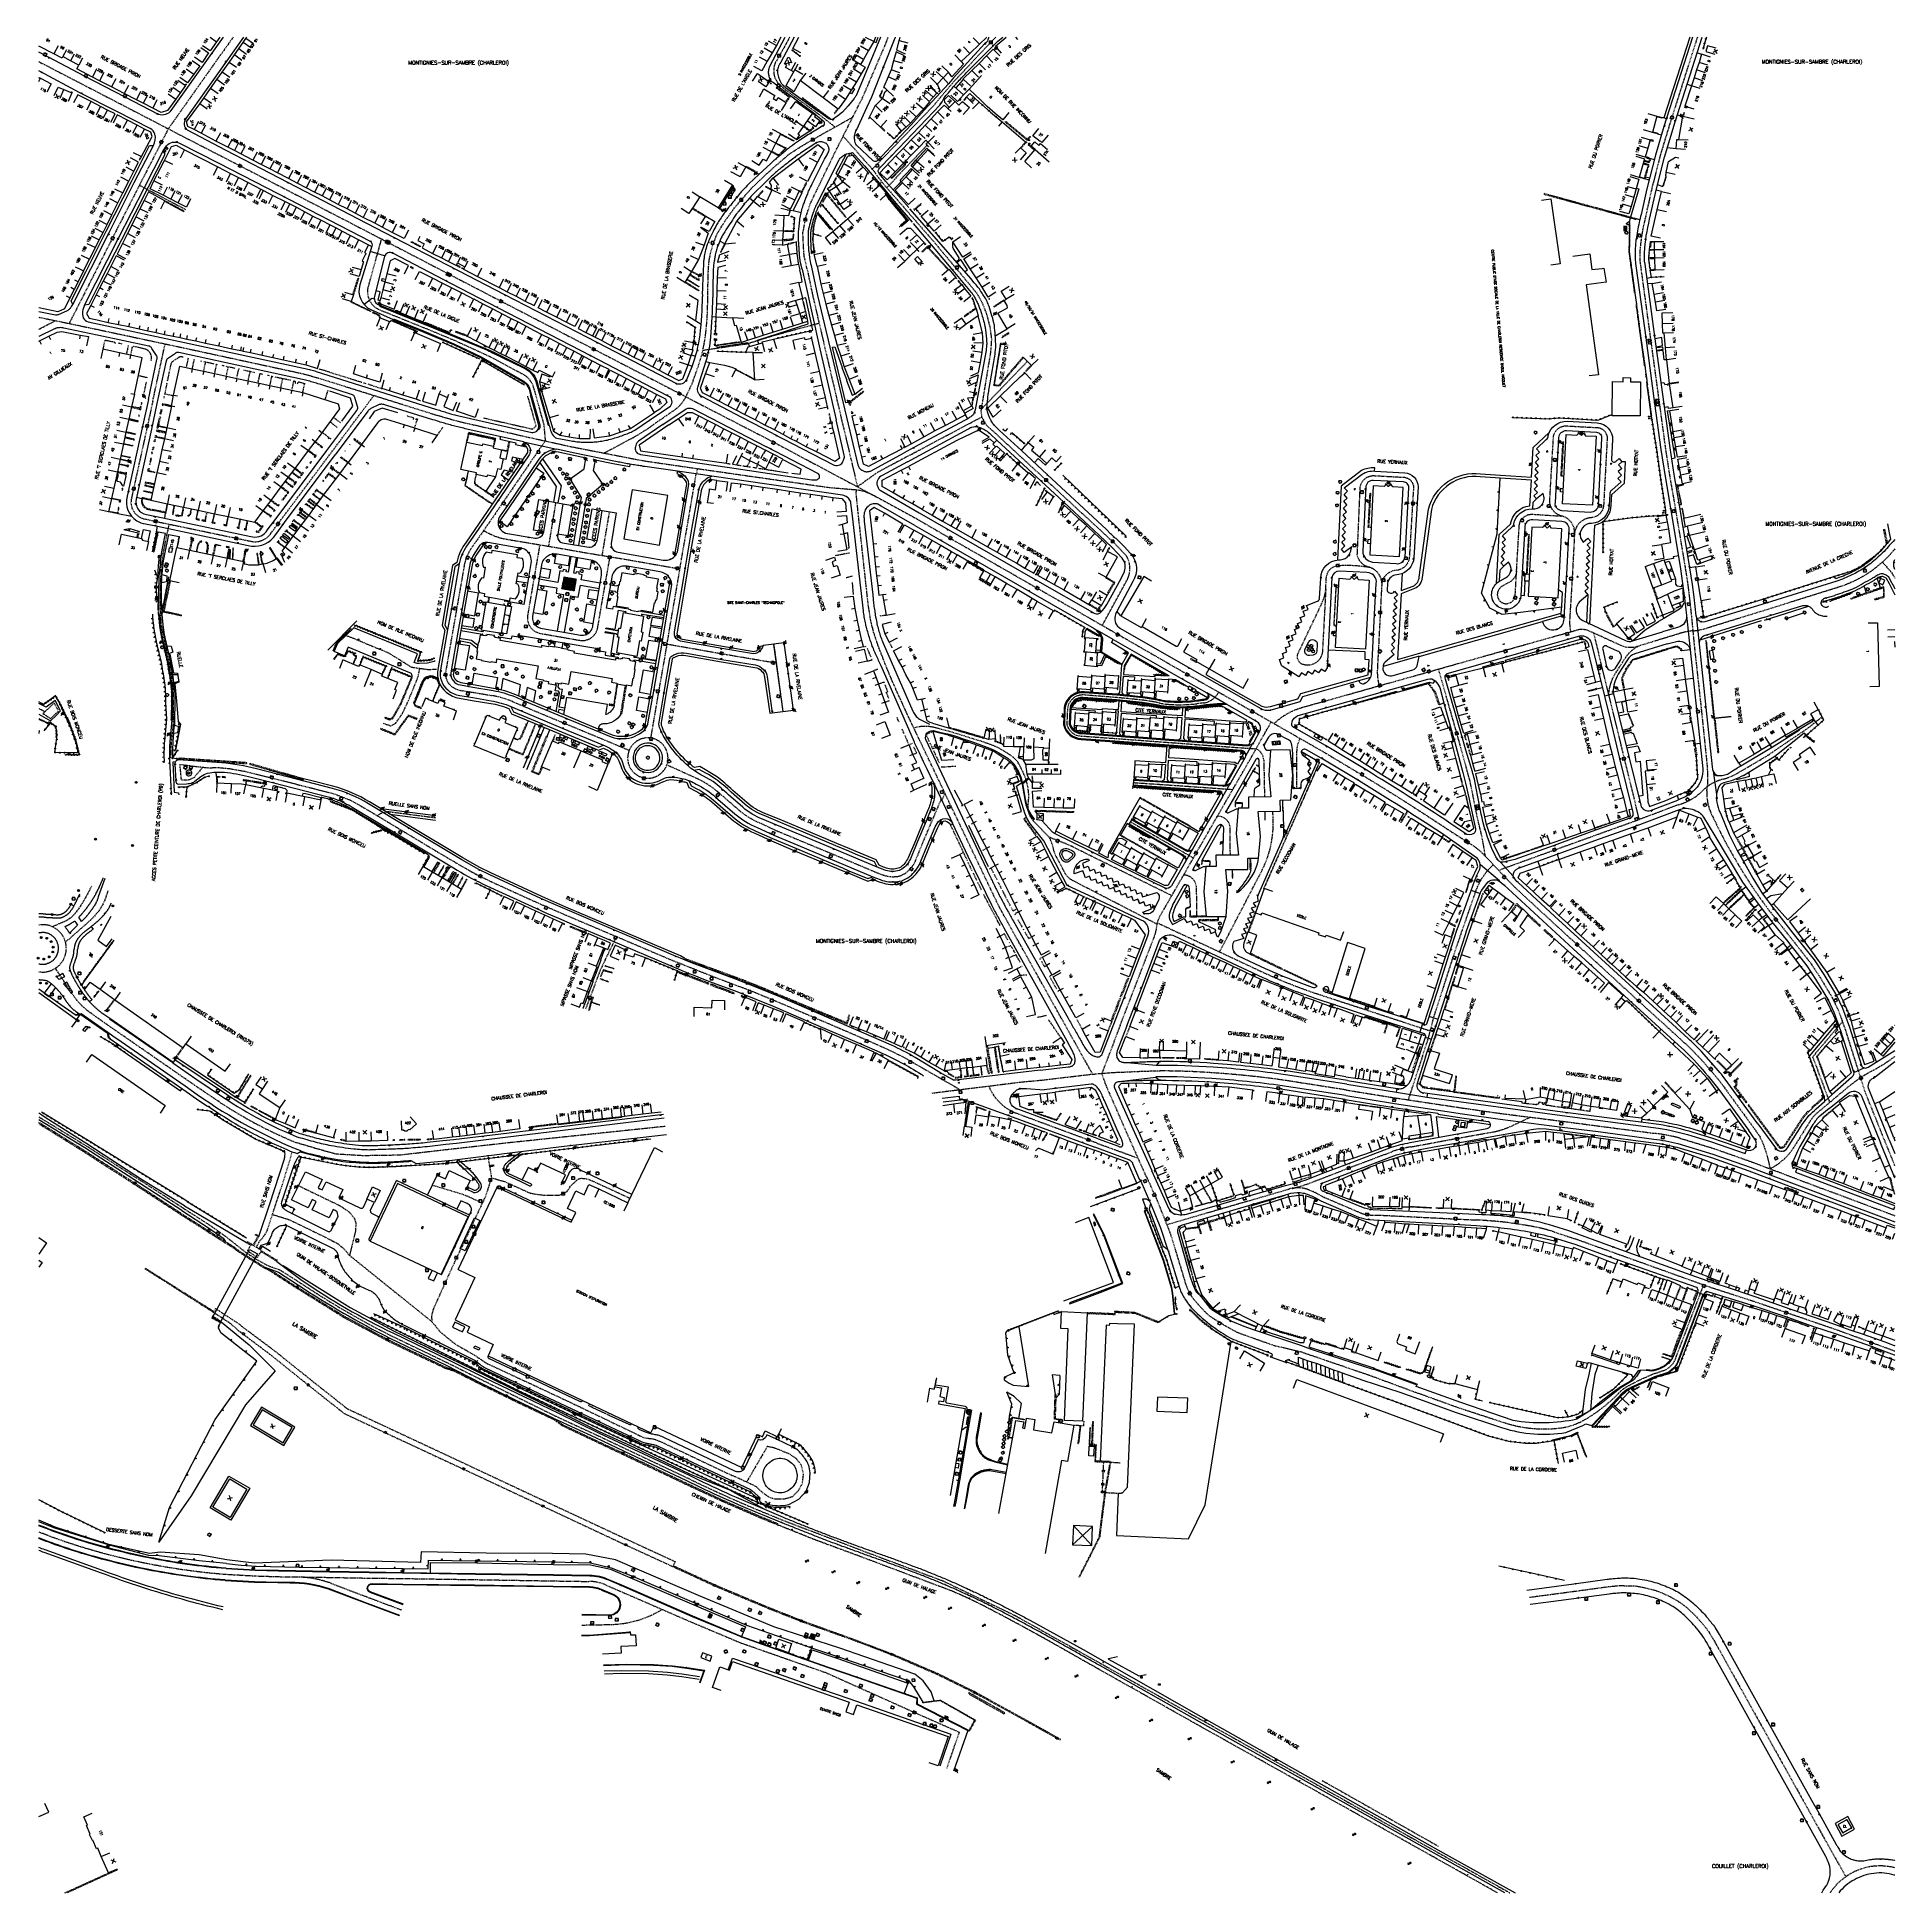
# Model space of a CAD drawing. Header units: millimetres. Extents: x 155999 to 157000, y 121000 to 122000.
import ezdxf
from ezdxf.enums import TextEntityAlignment as Align

# ---------------------------------------------------------------- set-up
doc = ezdxf.new("R2010")
doc.units = ezdxf.units.MM
doc.linetypes.add('DASHED', pattern=[0.75, 0.5, -0.25])
doc.layers.get('0').update_dxf_attribs({"linetype": 'CONTINUOUS'})
for name, color, linetype in [('W0001', 6, 'DASHED'), ('W0008', 7, 'CONTINUOUS'), ('W0017', 7, 'CONTINUOUS'), ('W0100', 7, 'CONTINUOUS'), ('W0105', 7, 'CONTINUOUS'), ('W0112', 1, 'DASHED'), ('W0211', 2, 'CONTINUOUS'), ('W0220', 5, 'DASHED'), ('W0300', 7, 'CONTINUOUS'), ('W0302', 3, 'CONTINUOUS'), ('W0310', 3, 'CONTINUOUS'), ('W0322', 7, 'CONTINUOUS'), ('W0330', 7, 'CONTINUOUS'), ('W0334', 7, 'CONTINUOUS'), ('W0400', 7, 'CONTINUOUS'), ('W0402', 7, 'CONTINUOUS'), ('W0420', 7, 'CONTINUOUS'), ('W0454', 7, 'CONTINUOUS'), ('W0469', 7, 'CONTINUOUS'), ('W0471', 7, 'CONTINUOUS'), ('W0473', 7, 'CONTINUOUS'), ('W0500', 5, 'DASHED'), ('W0700', 7, 'CONTINUOUS'), ('W0851', 7, 'CONTINUOUS'), ('W0980', 7, 'CONTINUOUS'), ('W0984', 7, 'CONTINUOUS'), ('W0989', 7, 'CONTINUOUS'), ('W0991', 7, 'CONTINUOUS'), ('W1102', 7, 'CONTINUOUS'), ('W1471', 7, 'CONTINUOUS'), ('W1474', 7, 'CONTINUOUS')]:
    doc.layers.add(name, color=color, linetype=linetype)
doc.styles.get("Standard").update_dxf_attribs({"font": 'romans.shx', "width": 0.85})

# ---------------------------------------------------------------- blocks, each defined once
blk = doc.blocks.new('t211o')
at = {"color": 0, "linetype": 'Continuous'}
for p, q in [((-0.3, 0.5), (-0.3, 0)), ((0, 1), (0, 0)), ((0.3, 0.5), (0.3, 0))]:
    blk.add_line(p, q, dxfattribs=at)
blk = doc.blocks.new('t322o')
at = {"color": 0, "linetype": 'Continuous'}
for radius in [0.25, 0.15]:
    blk.add_circle((0, 0), radius, dxfattribs=at)
blk = doc.blocks.new('T471')
for p, q in [((-0.333334, 0.333334), (-0.333334, -0.333334)), ((-0.333334, 0.333334), (0.333334, 0.333334)), ((-0.333334, 0), (0, 0)), ((0.500001, 0.500001), (1.000002, 1.000002)), ((-0.500001, -0.500001), (-1.000002, -1.000002)), ((-0.333334, -0.333334), (0.333334, -0.333334))]:
    blk.add_line(p, q)
blk.add_ellipse((0, 0), major_axis=(0.471405, 0.471405), ratio=1, start_param=5.4977871438, end_param=11.780972451)
blk = doc.blocks.new('T400')
for p, q in [((-0.15, 0.3), (0.15, 0.3)), ((-0.15, -0.25), (-0.15, 0.3)), ((-0.15, 0.15), (0.15, 0.15)), ((-0.15, 0), (0.15, 0)), ((0.15, 0.3), (0.15, -0.25)), ((-0.15, -0.15), (0.15, -0.15)), ((-0.15, -0.25), (-0.15, -0.3)), ((-0.15, -0.3), (0.15, -0.3)), ((0.15, -0.3), (0.15, -0.25))]:
    blk.add_line(p, q)
blk = doc.blocks.new('T420')
for p, q in [((0.7, 0.7), (-0.8, 0.7)), ((-0.8, 0.7), (-0.8, -0.8)), ((0.7, 0.7), (0.7, -0.8)), ((0.7, -0.8), (-0.8, -0.8))]:
    blk.add_line(p, q)
blk.add_ellipse((0, 0), major_axis=(-0.53, 0.53), ratio=1, start_param=3.926991, end_param=10.210176)
blk = doc.blocks.new('t991o')
at = {"color": 0, "linetype": 'Continuous'}
for p, q in [((-1, 1), (1, -1)), ((-1, -1), (1, 1))]:
    blk.add_line(p, q, dxfattribs=at)
blk = doc.blocks.new('T300')
for p, q in [((-0.8, 0.5), (-0.9, 0.3)), ((-0.9, 0.3), (-0.9, 0.2)), ((-0.9, 0.2), (-0.7, 0.1)), ((-0.7, 0.6), (-0.8, 0.5)), ((-0.8, -0.1), (-0.7, 0.1)), ((-0.6, 0.7), (-0.7, 0.6)), ((-0.7, 0.1), (-0.7, 0.1)), ((-0.5, 0.7), (-0.6, 0.7)), ((-0.3, 0.6), (-0.5, 0.7)), ((-0.3, 0.6), (-0.2, 0.7)), ((-0.2, 0.6), (-0.3, 0.6)), ((-0.2, 0.7), (-0.1, 0.8)), ((-0.1, 0.8), (0.1, 0.8)), ((0.1, 0.8), (0.2, 0.7)), ((0.2, 0.7), (0.3, 0.6)), ((0.3, 0.6), (0.4, 0.5)), ((0.5, 0.5), (0.3, 0.5)), ((0.4, 0.5), (0.4, 0.5)), ((0.6, 0.4), (0.5, 0.5)), ((0.6, 0.4), (0.7, 0.3)), ((0.7, 0.3), (0.7, 0.2)), ((0.7, 0.2), (0.7, 0.1)), ((0.7, 0.1), (0.7, -0.2)), ((-0.8, -0.2), (-0.8, -0.1)), ((-0.7, -0.3), (-0.8, -0.2)), ((-0.8, -0.2), (-0.8, -0.2)), ((-0.7, -0.4), (-0.7, -0.3)), ((-0.5, -0.5), (-0.7, -0.4)), ((-0.4, -0.5), (-0.5, -0.5)), ((-0.4, -0.5), (-0.3, -0.5)), ((-0.3, -0.5), (-0.3, -0.4)), ((-0.3, -0.6), (-0.3, -0.5)), ((-0.3, -0.5), (-0.3, -0.5)), ((-0.2, -0.7), (-0.3, -0.6)), ((-0.1, -0.8), (-0.2, -0.7)), ((0.1, -0.8), (-0.1, -0.8)), ((0.2, -0.7), (0.1, -0.8)), ((0.3, -0.5), (0.2, -0.5)), ((0.3, -0.6), (0.2, -0.7)), ((0.2, -0.7), (0.2, -0.7)), ((0.5, -0.4), (0.3, -0.5)), ((0.3, -0.5), (0.3, -0.6)), ((0.3, -0.5), (0.3, -0.5)), ((0.6, -0.3), (0.5, -0.4)), ((0.7, -0.2), (0.6, -0.3)), ((0.6, -0.3), (0.6, -0.3))]:
    blk.add_line(p, q)
blk = doc.blocks.new('t310o')
at = {"color": 0, "linetype": 'Continuous'}
for centre, start, end in [((-0.5, 0.4), 216.8699, 323.1304), ((0.5, -0.4), 36.8699, 143.1303)]:
    blk.add_arc(centre, 0.625, start, end, dxfattribs=at)
blk = doc.blocks.new('T851')
for p, q in [((-0.2, -0.1), (0, 0.3)), ((0, 0.3), (0.2, -0.1)), ((-0.2, -0.1), (0.2, -0.1))]:
    blk.add_line(p, q)
for major_axis in [(-0.106, 0.106), (-0.0354, 0.0354), (-0.0236, 0.0236)]:
    blk.add_ellipse((0, 0), major_axis=major_axis, ratio=1, start_param=3.926991, end_param=10.210176)
blk = doc.blocks.new('t112o')
at = {"color": 0, "linetype": 'Continuous'}
for p, q in [((-0.5, 0.5), (0.5, 0.5)), ((-0.5, -0.5), (-0.5, 0.5)), ((0.5, 0.5), (0.5, -0.5)), ((0.5, -0.5), (-0.5, -0.5))]:
    blk.add_line(p, q, dxfattribs=at)
blk = doc.blocks.new('t500o')
at = {"color": 0, "linetype": 'Continuous'}
for centre, start, end in [((-0.5, 0.625), 216.869898, 323.130102), ((0.5, -0.125), 36.869898, 143.130102), ((0.5, -0.625), 36.869898, 143.130102), ((-0.5, 0.125), 216.869898, 323.130102)]:
    blk.add_arc(centre, 0.625, start, end, dxfattribs=at)
blk = doc.blocks.new('t330o')
at = {"color": 0, "linetype": 'Continuous'}
for p, q in [((0.25, -0.25), (-0.25, 0.25)), ((-0.25, -0.25), (0.25, 0.25)), ((-0.25, 0.25), (-0.25, -0.25)), ((0.25, 0.25), (-0.25, 0.25)), ((0.25, -0.25), (0.25, 0.25)), ((-0.25, -0.25), (0.25, -0.25)), ((-0.25, -0.25), (-0.25, -0.25))]:
    blk.add_line(p, q, dxfattribs=at)
blk = doc.blocks.new('T1471')
at = {"color": 0, "linetype": 'Continuous', "flags": 128}
blk.add_lwpolyline([(-0.75, -0.5), (-0.75, 0.5), (0.75, 0.5), (0.75, -0.5), (-0.75, -0.5)], dxfattribs=at)
blk = doc.blocks.new('T1474')
at = {"color": 0, "linetype": 'Continuous', "flags": 128}
for points in [[(-0.8, -0.5), (-0.8, 0.5)], [(-0.8, 0), (0.7, 0)], [(0.7, 0), (0.7, -0.5), (0.7, 0.5)]]:
    blk.add_lwpolyline(points, dxfattribs=at)
blk = doc.blocks.new('T469')
at = {"color": 0, "linetype": 'Continuous', "flags": 128}
for points in [[(-0.4, 0.4), (0.4, -0.4)], [(-0.4, -0.4), (0.4, 0.4)]]:
    blk.add_lwpolyline(points, dxfattribs=at)
at = {"color": 0, "linetype": 'Continuous'}
blk.add_circle((0, 0), 0.5, dxfattribs=at)

msp = doc.modelspace()

# ---------------------------------------------------------------- linework, layer by layer
at = {"layer": 'W0001'}
for p, q in [((156029.5, 121871.5), (156021.5, 121855.7)), ((156021.5, 121855.7), (156016.4, 121845.7)), ((156000, 121849.1), (156000.5, 121849)), ((156000, 121842.5), (156001.1, 121843.1)), ((156000.5, 121849), (156026.9, 121843.5)), ((156001.1, 121843.1), (156008.9, 121847.2)), ((156026.9, 121843.5), (156077, 121832.8)), ((156066.2, 121825.9), (156068.1, 121834.7)), ((156061.4, 121803.6), (156066.2, 121825.9)), ((156077, 121832.8), (156142.5, 121818.6)), ((156142.5, 121818.6), (156150.7, 121816.3)), ((156150.7, 121816.3), (156213.1, 121796.7)), ((156174.4, 121798.6), (156180.6, 121806.9)), ((156267.6, 121807.5), (156272.1, 121791.2)), ((156157.5, 121776), (156174.4, 121798.6)), ((156213.1, 121796.7), (156226, 121793)), ((156226, 121793), (156263.4, 121784.5)), ((156333.4, 121792.8), (156334, 121793.2)), ((156334, 121793.2), (156334.7, 121793.7)), ((156432.4, 121794.5), (156437.7, 121772.1)), ((156263.4, 121784.5), (156287, 121779.3)), ((156272.1, 121791.2), (156272.9, 121782.4)), ((156317.4, 121782.7), (156318.1, 121783.1)), ((156318.1, 121783.1), (156318.8, 121783.4)), ((156318.8, 121783.4), (156319.5, 121783.8)), ((156319.5, 121783.8), (156320.1, 121784.1)), ((156320.1, 121784.1), (156320.8, 121784.5)), ((156320.8, 121784.5), (156321.5, 121784.9)), ((156321.5, 121784.9), (156322.1, 121785.3)), ((156322.1, 121785.3), (156322.8, 121785.7)), ((156322.8, 121785.7), (156323.5, 121786.1)), ((156323.5, 121786.1), (156324.2, 121786.5)), ((156324.2, 121786.5), (156324.8, 121786.9)), ((156324.8, 121786.9), (156325.5, 121787.3)), ((156325.5, 121787.3), (156326.2, 121787.8)), ((156326.2, 121787.8), (156326.8, 121788.2)), ((156326.8, 121788.2), (156327.5, 121788.6)), ((156327.5, 121788.6), (156328.2, 121789.1)), ((156328.2, 121789.1), (156328.8, 121789.5)), ((156328.8, 121789.5), (156329.5, 121790)), ((156329.5, 121790), (156330.1, 121790.4)), ((156330.1, 121790.4), (156330.8, 121790.9)), ((156330.8, 121790.9), (156331.4, 121791.4)), ((156331.4, 121791.4), (156332.1, 121791.8)), ((156332.1, 121791.8), (156332.7, 121792.3)), ((156332.7, 121792.3), (156333.4, 121792.8)), ((156271.1, 121779.7), (156272.9, 121782.4)), ((156287, 121779.3), (156325.4, 121771.8)), ((156304.6, 121775.9), (156314.8, 121781.3)), ((156314.8, 121781.3), (156315.4, 121781.7)), ((156315.4, 121781.7), (156316.1, 121782)), ((156316.1, 121782), (156316.8, 121782.4)), ((156316.8, 121782.4), (156317.4, 121782.7)), ((156393.8, 121782.9), (156451.4, 121752.2)), ((156467.1, 121773.6), (156451.2, 121765)), ((156325.4, 121771.8), (156367.4, 121765.7)), ((156354.4, 121764.6), (156355, 121767.5)), ((156367.4, 121765.7), (156426.1, 121757.3)), ((156437.7, 121772.1), (156441.1, 121757.7)), ((156451.2, 121765), (156441.1, 121757.7)), ((156426.1, 121757.3), (156440.7, 121756.1)), ((156440.4, 121754.4), (156440.7, 121756.1)), ((156441.5, 121743.6), (156440.4, 121754.4)), ((156440.7, 121756.1), (156441.5, 121756)), ((156441.5, 121756), (156442.3, 121755.9)), ((156442.3, 121755.9), (156443.1, 121755.7)), ((156443.1, 121755.7), (156443.9, 121755.5)), ((156443.9, 121755.5), (156444.7, 121755.3)), ((156444.7, 121755.3), (156445.5, 121755)), ((156445.5, 121755), (156446.2, 121754.7)), ((156446.2, 121754.7), (156447, 121754.4)), ((156447, 121754.4), (156447.8, 121754.1)), ((156447.8, 121754.1), (156448.5, 121753.7)), ((156448.5, 121753.7), (156449.2, 121753.4)), ((156449.2, 121753.4), (156450, 121753)), ((156450, 121753), (156450.7, 121752.6)), ((156446.8, 121695.2), (156441.5, 121743.6)), ((156450.7, 121752.6), (156451.4, 121752.2)), ((156451.4, 121752.2), (156473.2, 121740.3)), ((156447.9, 121687.7), (156446.8, 121695.2)), ((156448, 121686.9), (156447.9, 121687.7)), ((156448.2, 121686.1), (156448, 121686.9)), ((156448.3, 121685.3), (156448.2, 121686.1)), ((156448.5, 121684.5), (156448.3, 121685.3)), ((156448.7, 121683.7), (156448.5, 121684.5)), ((156448.9, 121682.9), (156448.7, 121683.7)), ((156449.1, 121682.1), (156448.9, 121682.9)), ((156449.3, 121681.3), (156449.1, 121682.1)), ((156449.5, 121680.5), (156449.3, 121681.3)), ((156449.7, 121679.7), (156449.5, 121680.5)), ((156449.9, 121678.9), (156449.7, 121679.7)), ((156450.2, 121678.2), (156449.9, 121678.9)), ((156450.4, 121677.4), (156450.2, 121678.2)), ((156450.7, 121676.6), (156450.4, 121677.4)), ((156451, 121675.8), (156450.7, 121676.6)), ((156451.2, 121675), (156451, 121675.8)), ((156451.5, 121674.3), (156451.2, 121675)), ((156451.8, 121673.5), (156451.5, 121674.3)), ((156452, 121672.7), (156451.8, 121673.5)), ((156452.3, 121671.9), (156452, 121672.7)), ((156452.6, 121671.1), (156452.3, 121671.9)), ((156452.9, 121670.4), (156452.6, 121671.1)), ((156453.2, 121669.6), (156452.9, 121670.4)), ((156453.5, 121668.8), (156453.2, 121669.6)), ((156453.8, 121668), (156453.5, 121668.8)), ((156454.1, 121667.2), (156453.8, 121668)), ((156454.4, 121666.5), (156454.1, 121667.2)), ((156454.7, 121665.7), (156454.4, 121666.5)), ((156455, 121664.9), (156454.7, 121665.7)), ((156455.3, 121664.1), (156455, 121664.9)), ((156455.6, 121663.3), (156455.3, 121664.1)), ((156455.9, 121662.6), (156455.6, 121663.3)), ((156456.2, 121661.8), (156455.9, 121662.6)), ((156456.5, 121661), (156456.2, 121661.8)), ((156456.8, 121660.3), (156456.5, 121661)), ((156457.1, 121659.5), (156456.8, 121660.3)), ((156457.4, 121658.7), (156457.1, 121659.5)), ((156457.8, 121657.9), (156457.4, 121658.7)), ((156458.1, 121657.2), (156457.8, 121657.9)), ((156458.4, 121656.4), (156458.1, 121657.2)), ((156458.7, 121655.6), (156458.4, 121656.4)), ((156459.1, 121654.9), (156458.7, 121655.6)), ((156459.4, 121654.1), (156459.1, 121654.9)), ((156459.7, 121653.4), (156459.4, 121654.1)), ((156460, 121652.6), (156459.7, 121653.4)), ((156460.4, 121651.8), (156460, 121652.6)), ((156460.7, 121651.1), (156460.4, 121651.8)), ((156461, 121650.3), (156460.7, 121651.1)), ((156461.4, 121649.5), (156461, 121650.3)), ((156461.7, 121648.8), (156461.4, 121649.5)), ((156462, 121648), (156461.7, 121648.8)), ((156462.4, 121647.3), (156462, 121648)), ((156462.7, 121646.5), (156462.4, 121647.3)), ((156463.1, 121645.7), (156462.7, 121646.5)), ((156463.4, 121645), (156463.1, 121645.7)), ((156463.8, 121644.2), (156463.4, 121645)), ((156464.1, 121643.5), (156463.8, 121644.2)), ((156464.4, 121642.7), (156464.1, 121643.5)), ((156464.8, 121642), (156464.4, 121642.7)), ((156465.1, 121641.2), (156464.8, 121642)), ((156465.5, 121640.4), (156465.1, 121641.2)), ((156465.8, 121639.7), (156465.5, 121640.4)), ((156466.2, 121638.9), (156465.8, 121639.7)), ((156466.5, 121638.2), (156466.2, 121638.9)), ((156466.9, 121637.4), (156466.5, 121638.2)), ((156467.2, 121636.7), (156466.9, 121637.4)), ((156467.6, 121635.9), (156467.2, 121636.7)), ((156467.9, 121635.2), (156467.6, 121635.9)), ((156468.3, 121634.4), (156467.9, 121635.2)), ((156468.6, 121633.7), (156468.3, 121634.4)), ((156469, 121632.9), (156468.6, 121633.7)), ((156469.4, 121632.2), (156469, 121632.9)), ((156469.7, 121631.4), (156469.4, 121632.2)), ((156470.1, 121630.6), (156469.7, 121631.4)), ((156470.4, 121629.9), (156470.1, 121630.6)), ((156470.8, 121629.1), (156470.4, 121629.9)), ((156471.1, 121628.4), (156470.8, 121629.1)), ((156471.5, 121627.6), (156471.1, 121628.4)), ((156471.9, 121626.9), (156471.5, 121627.6)), ((156472.2, 121626.1), (156471.9, 121626.9)), ((156472.6, 121625.4), (156472.2, 121626.1)), ((156472.9, 121624.6), (156472.6, 121625.4)), ((156473.3, 121623.9), (156472.9, 121624.6)), ((156473.6, 121623.1), (156473.3, 121623.9)), ((156474, 121622.4), (156473.6, 121623.1)), ((156474.4, 121621.6), (156474, 121622.4)), ((156474.7, 121620.9), (156474.4, 121621.6)), ((156517.4, 121531.4), (156474.7, 121620.9)), ((156486.6, 121588.7), (156488.3, 121592.5)), ((156558.5, 121457.8), (156517.4, 121531.4)), ((156582.6, 121467.3), (156577.2, 121453.1)), ((156567.9, 121441), (156558.5, 121457.8)), ((156577.2, 121453.1), (156572.7, 121441.4)), ((156584.1, 121442.3), (156593, 121442.7)), ((156593, 121442.7), (156593.8, 121442.7)), ((156593.8, 121442.7), (156594.6, 121442.8)), ((156594.6, 121442.8), (156595.4, 121442.8)), ((156595.4, 121442.8), (156596.2, 121442.8)), ((156596.2, 121442.8), (156597, 121442.8)), ((156597, 121442.8), (156597.8, 121442.8)), ((156597.8, 121442.8), (156598.6, 121442.9)), ((156598.6, 121442.9), (156599.4, 121442.9)), ((156599.4, 121442.9), (156600.2, 121442.9)), ((156600.2, 121442.9), (156601, 121442.9)), ((156601, 121442.9), (156601.8, 121442.9)), ((156601.8, 121442.9), (156602.5, 121442.9)), ((156602.5, 121442.9), (156603.3, 121442.9)), ((156603.3, 121442.9), (156604.1, 121442.9)), ((156540.6, 121438), (156560.9, 121440.4)), ((156560.9, 121440.4), (156561.7, 121440.5)), ((156561.7, 121440.5), (156562.5, 121440.6)), ((156562.5, 121440.6), (156563.3, 121440.7)), ((156563.3, 121440.7), (156564.2, 121440.8)), ((156564.2, 121440.8), (156565, 121440.9)), ((156565, 121440.9), (156565.8, 121441)), ((156565.8, 121441), (156566.6, 121441.1)), ((156566.6, 121441.1), (156567.5, 121441.2)), ((156567.5, 121441.2), (156568.3, 121441.2)), ((156568.3, 121441.2), (156569.1, 121441.3)), ((156569.1, 121441.3), (156570, 121441.4)), ((156570, 121441.4), (156570.8, 121441.5)), ((156570.8, 121441.5), (156571.6, 121441.5)), ((156571.6, 121441.5), (156572.4, 121441.6)), ((156572.4, 121441.6), (156573.3, 121441.7)), ((156573.3, 121441.7), (156574.1, 121441.7)), ((156574.1, 121441.7), (156574.9, 121441.8)), ((156574.9, 121441.8), (156575.8, 121441.9)), ((156575.8, 121441.9), (156576.6, 121441.9)), ((156576.6, 121441.9), (156577.4, 121442)), ((156577.4, 121442), (156578.2, 121442)), ((156578.2, 121442), (156579.1, 121442.1)), ((156579.1, 121442.1), (156579.9, 121442.1)), ((156579.9, 121442.1), (156580.7, 121442.2)), ((156580.7, 121442.2), (156581.6, 121442.2)), ((156581.6, 121442.2), (156582.4, 121442.3)), ((156582.4, 121442.3), (156583.2, 121442.3)), ((156583.2, 121442.3), (156584.1, 121442.3)), ((156569.8, 121404.1), (156585.2, 121398.5)), ((156585.2, 121398.5), (156592.1, 121396)), ((156968.8, 121303.4), (157000, 121292)), ((156400.5, 121201), (156442.7, 121184.8)), ((156442.7, 121184.8), (156487.2, 121168.1)), ((156487.2, 121168.1), (156526.1, 121149.4)), ((156526.1, 121149.4), (156625.7, 121093.6)), ((156625.7, 121093.6), (156734.2, 121032.7)), ((156734.2, 121032.7), (156792.6, 121000))]:
    msp.add_line(p, q, dxfattribs=at)
for points in [[(156104.8, 122000), (156096.6, 121988.5), (156069.8, 121950.6), (156054.3, 121920.3), (156040.3, 121892.9), (156029.5, 121871.5)], [(156000, 121986.8), (156003.1, 121985.2), (156044.6, 121963.7), (156077.7, 121946.5), (156098.5, 121935.8), (156130.9, 121919.1), (156180.3, 121893.5), (156224.1, 121870.7), (156249.3, 121857.6), (156299.2, 121831.8), (156341.4, 121810), (156354.8, 121803), (156373.8, 121793.2), (156393.8, 121782.9)], [(156413.9, 121875.4), (156417.1, 121860.2), (156423.6, 121832.3), (156432.4, 121794.5)], [(156214.3, 121659.2), (156209.7, 121659.1), (156201, 121660.3), (156188.6, 121668.1), (156179.2, 121671.9), (156169.5, 121676), (156165.4, 121677.6)], [(156185.5, 121630.4), (156189.7, 121628.8), (156192.3, 121630.2), (156194.8, 121633.9), (156196.2, 121636), (156199.2, 121642.5), (156200.2, 121644.9), (156202.7, 121651.1), (156204.4, 121655.2), (156205.3, 121659.7)], [(156000, 121638.3), (156003.4, 121636.5)], [(156589.8, 121598.3), (156612.2, 121596.8), (156643.3, 121594.6)], [(156971.7, 121469.4), (156955.7, 121450.5), (156964.9, 121425.9)], [(156572.7, 121441.4), (156574.7, 121435.7), (156585.3, 121411.4), (156596.7, 121385.8)], [(156000, 121418.2), (156025.5, 121402.6), (156055.1, 121383.7), (156077.9, 121369)]]:
    msp.add_lwpolyline(points, dxfattribs=at)
at = {"layer": 'W0001', "flags": 128}
for points in [[(156404.6, 122000), (156400.6, 121992.7), (156396.8, 121986.1), (156396, 121983.6), (156396, 121980.5), (156396.5, 121978.2), (156397.9, 121975.7), (156400.8, 121972.8), (156409.4, 121966.4), (156419.4, 121959.1), (156429, 121951.6)], [(156413.9, 121875.4), (156412.4, 121882), (156412.1, 121886), (156411.7, 121894.4), (156413.2, 121902.5), (156415.7, 121910.3), (156428.8, 121937.5), (156444, 121967.7), (156456.6, 121997.1), (156457.6, 122000)], [(156515.7, 122000), (156514.1, 121998.5), (156491.9, 121974.8), (156482.2, 121963.2), (156449.1, 121928.9), (156433.4, 121946.6)], [(156360.4, 121860), (156360.8, 121875.5), (156361.3, 121880.6), (156362.2, 121884.5), (156363.3, 121888.5), (156365.6, 121894.2), (156370, 121901.3), (156375.4, 121908.7), (156384.4, 121919), (156395.4, 121929.3), (156404.6, 121937.2), (156411.7, 121941.7), (156424.6, 121949.1), (156438.6, 121956.9)], [(156478.5, 121941.7), (156456.9, 121918.9)], [(156449.1, 121928.9), (156454.4, 121921.7), (156482.2, 121889.8), (156502.1, 121866), (156505.5, 121861.8), (156508, 121857.5), (156510.5, 121851.2), (156512.4, 121844), (156513.3, 121837.3), (156512.8, 121830.3), (156507.6, 121798.7), (156508, 121795.3), (156510.6, 121790.9), (156515, 121786.9), (156564.8, 121740.9), (156579.6, 121727.3)], [(156054.2, 121920.2), (156068.6, 121912.7), (156079, 121907.2)], [(156357.8, 121831.3), (156381.7, 121834.8), (156395.7, 121839.2), (156420.4, 121845.9)], [(156532.6, 121825.3), (156507.7, 121799.3)], [(156467.1, 121773.6), (156508, 121795.3)], [(156329.8, 121622.2), (156334.2, 121647.9), (156337.3, 121665.4), (156340.7, 121685.8), (156343.9, 121704.2), (156346.9, 121722.1), (156349.4, 121736.3), (156354.2, 121764.6)], [(156278.5, 121749.2), (156274.6, 121725.5)], [(156307.4, 121744.3), (156303.4, 121720.6)], [(156067, 121721.5), (156070.3, 121737.6)], [(156067, 121721.5), (156066.2, 121716.5), (156065.9, 121714.1), (156065.7, 121709.9), (156065.5, 121705.4), (156065.4, 121699.8), (156065.4, 121693.4), (156065.6, 121688.3), (156065.8, 121684.7), (156066.3, 121681.6), (156067.1, 121677.2), (156068.8, 121669.3), (156069.7, 121665.8), (156070.2, 121663.2), (156070.7, 121660.5), (156071.4, 121656.2), (156072.1, 121651.8), (156072.5, 121647.9), (156072.5, 121644.6), (156072.5, 121640.5), (156072.5, 121636), (156072.4, 121630.8), (156072.3, 121628.3), (156071.7, 121623.6), (156071.4, 121620.4), (156071.1, 121616.8), (156071.1, 121613.3), (156071, 121611.5)], [(156993.3, 121717.1), (156998.2, 121711.5), (157000, 121708.5)], [(156397.4, 121662.6), (156368.6, 121667.5), (156338.5, 121672.8)], [(156396, 121672.8), (156400.9, 121636.6)], [(156862.3, 121578.4), (156854.4, 121611.1), (156842.3, 121660.3), (156837.8, 121678.9)], [(156916.3, 121604), (156931.3, 121612.8), (156943.7, 121621.3), (156952.9, 121627.4), (156960.7, 121633.7)], [(156088.5, 121606.6), (156086.4, 121604.2), (156083.6, 121600.9), (156080.3, 121599.5), (156076.9, 121599.7), (156076.1, 121608), (156077.2, 121608), (156083.8, 121607.1), (156091.1, 121606.3), (156097.2, 121606.4), (156102.9, 121605.8), (156111.1, 121604.4), (156147.3, 121595.3), (156155.5, 121593.2), (156159.9, 121592), (156167.9, 121588.8), (156174.4, 121585.2), (156182.5, 121580.4), (156214.6, 121561.1), (156228.3, 121553), (156234.9, 121549.3), (156242.5, 121545.5), (156259.8, 121537.6), (156268.6, 121533.6), (156281.6, 121527.9), (156326.1, 121509), (156340.4, 121502.9), (156364.8, 121493.2), (156384, 121486), (156399.2, 121479.7), (156431.2, 121466), (156445.1, 121460), (156457.1, 121454.7), (156465.7, 121450.5), (156496.3, 121432.9)], [(156588.1, 121577.2), (156622.1, 121557.7)], [(156610.4, 121537.4), (156566.6, 121558.9), (156555.6, 121564.4), (156544.3, 121568.9)], [(156028.4, 121542.5), (156027.3, 121540.1), (156024.9, 121535.7), (156023.1, 121532.7), (156021.4, 121530.2), (156019.7, 121527.9), (156017.8, 121525.8), (156015.8, 121524.4), (156014.6, 121523.7), (156007.3, 121520.6)], [(156037.3, 121539.9), (156036.6, 121537.9), (156035.7, 121535.3), (156034.7, 121532.9), (156033.3, 121530.5), (156032.2, 121528.9), (156029.5, 121525.8), (156027.4, 121523.7), (156024.9, 121521.5), (156014.4, 121512.3)], [(156000, 121496.4), (156000.1, 121496.4), (156000.5, 121496.3), (156000.9, 121496.3), (156001.2, 121496.2), (156001.6, 121496.2), (156002, 121496.2), (156002.4, 121496.2), (156002.8, 121496.2), (156003.1, 121496.2), (156003.5, 121496.3), (156003.9, 121496.3), (156004.3, 121496.4), (156004.6, 121496.5), (156005, 121496.5), (156005.4, 121496.6), (156005.8, 121496.7), (156006.1, 121496.9), (156006.5, 121497), (156006.8, 121497.1), (156007.2, 121497.3), (156007.5, 121497.4), (156007.9, 121497.6), (156008.2, 121497.8), (156008.6, 121498), (156008.9, 121498.2), (156009.2, 121498.4), (156009.5, 121498.6), (156009.8, 121498.8), (156010.1, 121499.1), (156010.4, 121499.3), (156010.7, 121499.6), (156011, 121499.8), (156011.3, 121500.1), (156011.5, 121500.4), (156011.8, 121500.7), (156012, 121501), (156012.3, 121501.3), (156012.5, 121501.6), (156012.7, 121501.9), (156012.9, 121502.2), (156013.1, 121502.5), (156013.3, 121502.9), (156013.5, 121503.2), (156013.6, 121503.5), (156013.8, 121503.9), (156013.9, 121504.2), (156014.1, 121504.6), (156014.2, 121504.9), (156014.3, 121505.3), (156014.4, 121505.7), (156014.5, 121506), (156014.6, 121506.4), (156014.6, 121506.8), (156014.7, 121507.1), (156014.8, 121507.5), (156014.8, 121507.9), (156014.8, 121508.3), (156014.8, 121508.6), (156014.9, 121509), (156014.8, 121509.4), (156014.8, 121509.8), (156014.8, 121510.2), (156014.8, 121510.5), (156014.7, 121510.9), (156014.6, 121511.3), (156014.6, 121511.7), (156014.5, 121512.1), (156014.4, 121512.4), (156014.3, 121512.8), (156014.1, 121513.2), (156014, 121513.5), (156013.9, 121513.9), (156013.7, 121514.3), (156013.5, 121514.6), (156013.4, 121515), (156013.2, 121515.3), (156013, 121515.6), (156012.8, 121516), (156012.6, 121516.3), (156012.3, 121516.6), (156012.1, 121516.9), (156011.8, 121517.2), (156011.6, 121517.5), (156011.3, 121517.8), (156011.1, 121518), (156010.8, 121518.3), (156010.5, 121518.6), (156010.2, 121518.8), (156009.9, 121519.1), (156009.6, 121519.3), (156009.3, 121519.5), (156009, 121519.7), (156008.6, 121519.9), (156008.3, 121520.1), (156008, 121520.3), (156007.6, 121520.5), (156007.3, 121520.6), (156006.9, 121520.8), (156006.5, 121520.9), (156006.2, 121521.1), (156005.8, 121521.2), (156005.4, 121521.3), (156005, 121521.4), (156004.7, 121521.5), (156004.3, 121521.5), (156003.9, 121521.6), (156003.5, 121521.6), (156003.1, 121521.7), (156002.7, 121521.7), (156002.3, 121521.7), (156001.9, 121521.7), (156001.5, 121521.7), (156001.2, 121521.7), (156000.8, 121521.6), (156000.4, 121521.6), (156000, 121521.5), (156000, 121521.5)], [(156311.2, 121515.2), (156302.8, 121497.9), (156294.6, 121476.2)], [(156030.8, 121472.1), (156026.4, 121475.3), (156023.4, 121477.9), (156021.2, 121480.3), (156019.3, 121482.6), (156009, 121498.2)], [(156745.6, 121451.2), (156737.8, 121427.3)], [(156481.3, 121431), (156481.3, 121431), (156529.7, 121437), (156540.6, 121438)], [(156337.5, 121413), (156251.7, 121404), (156215.2, 121399.9), (156194.6, 121397.5), (156174.9, 121397.2), (156160, 121398.1), (156149, 121401.2), (156138.9, 121404.2)], [(156136.4, 121399.2), (156135.1, 121394.5), (156130.9, 121380.9), (156127.7, 121371.5), (156122.8, 121356.3), (156120.6, 121352.9), (156118.6, 121350.7), (156117.2, 121347.9)], [(156241.9, 121397.5), (156243.9, 121385.3), (156240.6, 121375.1), (156222.6, 121336.8), (156212.7, 121314.9), (156211.6, 121310.9), (156211.8, 121307.8)], [(156243.9, 121385.3), (156251, 121383.3), (156264.5, 121377.2), (156267.8, 121376.5), (156273.4, 121375.9), (156280.3, 121375.9), (156284.5, 121377.8), (156286.5, 121380.8), (156289, 121383.3), (156290.8, 121384.7), (156292.3, 121385.1), (156295.4, 121384.8), (156297.3, 121384.1), (156318.6, 121374.3)], [(156139.9, 121381.1), (156162.3, 121370.3), (156167.4, 121366.8), (156170.1, 121363.4), (156170.8, 121360.8), (156170.7, 121356.7), (156167.4, 121343.5)], [(156212.1, 121381.4), (156229, 121376.3), (156234.4, 121373.9), (156239, 121371.7)], [(156125.8, 121365.6), (156135.1, 121362.7), (156154.9, 121353.1), (156161.5, 121349.6), (156165, 121346.5), (156167.1, 121343.8), (156211.8, 121307.8), (156216.3, 121302.3), (156224.5, 121295.6), (156234.1, 121290.2), (156241.2, 121285.4), (156264.9, 121274.4), (156289.8, 121262.7), (156325.8, 121245.4), (156327.9, 121245), (156330.1, 121244.8), (156332.5, 121244.2), (156336, 121242.7), (156370.8, 121226.2), (156377.2, 121223.4), (156386, 121219.3), (156390, 121215.7), (156393.5, 121213.2), (156396.7, 121212.3), (156401.8, 121212.3), (156406.2, 121213.6), (156409.4, 121216.9), (156411.5, 121220.9), (156412.1, 121225.7), (156410.9, 121230.5), (156408, 121234.1), (156404.2, 121236.6), (156396.2, 121239.8), (156392.5, 121240.5), (156381.4, 121221.4)], [(156803.1, 121159.3), (156827.2, 121162.5), (156846.2, 121165.1), (156851.7, 121165.6), (156860.3, 121165.4), (156863.1, 121164.9), (156869.8, 121163.3), (156873.1, 121162.3), (156879, 121159.6), (156884, 121156.7), (156888.1, 121153.6), (156891.4, 121150.5), (156895.5, 121146.1), (156899.3, 121141.4), (156902.8, 121135.6), (156908.7, 121125), (156963.5, 121026.6), (156973.6, 121008.7)], [(157000, 121013.5), (156999.3, 121013.7), (156997.7, 121014), (156996.1, 121014.2), (156994.6, 121014.4), (156993, 121014.5), (156991.4, 121014.5), (156989.8, 121014.4), (156988.3, 121014.3), (156986.7, 121014.1), (156985.1, 121013.8), (156983.6, 121013.4), (156982.1, 121012.9), (156980.6, 121012.4), (156979.1, 121011.8), (156977.7, 121011.2), (156976.3, 121010.4), (156975, 121009.6), (156973.6, 121008.7), (156972.4, 121007.8), (156971.1, 121006.8), (156970, 121005.8), (156968.8, 121004.6), (156967.8, 121003.5), (156966.8, 121002.3), (156965.8, 121001), (156965.1, 121000)]]:
    msp.add_lwpolyline(points, dxfattribs=at)
at = {"layer": 'W0001'}
for points in [[(156893.6, 122000), (156879.3, 121955), (156873.5, 121936), (156869, 121918.2), (156865.5, 121902.4, 0.043249), (156862.6, 121884.1, 0.059155), (156862.9, 121877.3), (156868.2, 121838.4), (156873.2, 121801.9), (156876.4, 121778.2), (156878.6, 121763.9), (156881.3, 121748.4), (156887.1, 121713.7), (156888.5, 121704.7), (156889.3, 121697.9), (156890.4, 121687.9), (156892.1, 121670.3), (156895.7, 121637.9), (156899, 121606, -0.075852), (156898.7, 121593.9, 0.132552), (156901.7, 121580.3, 0.04494), (156928.5, 121534.5), (156933, 121528.4), (156943.2, 121515.6), (156954.5, 121501.2), (156959.7, 121493.4), (156966.3, 121482.3), (156969.5, 121475.7), (156973.1, 121465.7), (156984, 121431.3), (156994.6, 121404.9)], [(156061.4, 121803.6), (156058.3, 121789.4), (156049.8, 121750.8, 0.375332), (156056.5, 121740.5), (156062.9, 121739.1), (156113.6, 121728.5, 0.300213), (156124.5, 121731.8), (156125.7, 121733.5), (156129.4, 121738.4), (156157.5, 121776)], [(156271, 121779.8), (156245.1, 121741.9), (156233.6, 121725.3, 0.114593), (156229.3, 121715.6), (156225.1, 121691.6), (156223.1, 121680.2), (156219.3, 121658.4, 0.287143), (156222.2, 121650.4, 0.15124), (156227.3, 121648), (156234.3, 121646.9), (156244.2, 121645.2, -0.054211), (156255.4, 121641.9), (156264.4, 121638.1), (156283.1, 121630.3), (156305.3, 121621.1), (156318.1, 121615.7)], [(156269.9, 121726.3), (156266.8, 121708.4), (156263.4, 121688.5, 0.144178), (156263.9, 121683.9, 0.238148), (156269.7, 121678.8), (156284.4, 121676.2), (156291.3, 121675, 0.160917), (156296.4, 121675.6, 0.263647), (156301.3, 121682.6), (156305.2, 121705.3), (156307.8, 121719.8, 0.157633)], [(156929.3, 121690.9), (156898.7, 121681.5, -0.048103), (156891.5, 121680.1, 0.055522), (156884.3, 121678.7), (156876.1, 121676.2)], [(156635.7, 121647.1, -0.244866), (156627.5, 121641.2), (156624, 121640.8, -0.045153), (156609.6, 121640.4, -0.036844), (156603.7, 121641.2, 0.023851), (156594.8, 121642.7), (156586.1, 121643.6), (156580.8, 121644.1), (156563.3, 121645.5, 0.426037), (156554.2, 121637.6), (156553.9, 121629.7, 0.344517), (156561.7, 121623.4), (156582.4, 121621.9), (156616.3, 121619.4), (156629.3, 121618.4), (156655.9, 121616.5, -0.294235), (156660, 121610.3), (156660.4, 121590.6)], [(156321.1, 121619.8, 14.585623), (156323.6, 121621.4, 0.068561), (156321.1, 121619.8, 0.068561)], [(156338.2, 121608), (156354.3, 121600.7, -0.013246), (156355.6, 121600, -0.063446), (156366.6, 121592.7), (156377, 121583.7, 0.086967), (156388.3, 121576.7), (156397.2, 121572.5), (156410.1, 121567.1), (156427.5, 121559.9), (156450.5, 121550.2), (156454.3, 121548.7, 0.12299), (156462.3, 121547.7, 0.179557), (156469, 121551.3, 0.113931), (156472.7, 121557), (156476.1, 121565.4), (156486.3, 121589.4)], [(156883.5, 121586.4, 0.120904), (156895.8, 121593.3, -0.150457), (156907.5, 121600.1, 0.072115), (156916.3, 121604, 0.05924)], [(156883.5, 121586.4), (156858.9, 121577.1), (156840, 121570.3), (156817.2, 121562.1), (156786.6, 121551, 0.359499)], [(156602.7, 121522.7), (156624.1, 121512.7), (156660.6, 121495.6, 0.028906), (156688.4, 121484.6), (156749.7, 121464.5)], [(156138.9, 121404.2, -0.047067), (156098.2, 121425.6), (156082.7, 121436.1), (156039.1, 121466.3), (156030.8, 121472.1)], [(156704.6, 121432.6), (156670.3, 121438, 0.01822), (156632.2, 121441.9, 0.019069), (156604.1, 121442.9)], [(156963.3, 121424.6), (156973.2, 121432.9, -0.059149), (156988.5, 121443.3, 0.031944), (157000, 121450.7)], [(156704.6, 121432.6), (156730.8, 121428.4), (156767.4, 121422.9), (156787.7, 121420), (156821.1, 121415.8), (156840.6, 121413.2), (156870.6, 121409.3, -0.03031), (156883.8, 121406.8), (156902.8, 121401), (156923.2, 121393.8), (156934, 121389.7), (156959.6, 121380), (156968.9, 121376.6), (156998.2, 121365.6), (157000, 121364.9)], [(156963.3, 121424.6), (156958.2, 121420.3, 0.08993), (156953.9, 121415.1), (156944.7, 121400.4, -0.122881), (156932.7, 121390.2)], [(156675.3, 121379.6, 0.002418), (156678.1, 121380.3, 0.022511), (156683.2, 121381.9), (156692.8, 121385.5), (156704.7, 121390.2), (156729.6, 121399.6, -0.034391), (156739.2, 121402), (156764.8, 121406.7), (156780.8, 121409.6, 0.082786), (156794.7, 121413.8), (156803.6, 121418)], [(156596.8, 121385.9), (156597.2, 121385.1), (156602, 121374.3), (156602.6, 121373.1), (156607.9, 121359.7), (156609.8, 121354.8), (156612.3, 121346.7), (156618.2, 121327.2, 0.061683), (156620.9, 121321.8, 0.048316), (156625.7, 121316, 0.03015), (156630.4, 121311.2, 0.035321), (156646.6, 121301.7), (156665.5, 121295), (156679.7, 121291.7), (156717.9, 121278.6), (156741.1, 121270), (156744.3, 121268.9), (156764.5, 121261.6), (156789.5, 121253.4, 0.120051), (156822.3, 121250.9, 0.075232), (156833, 121255, 0.073635), (156852.4, 121270.5, -0.065281), (156856.7, 121273.3, -0.031325), (156870.6, 121279.8), (156876.8, 121282, 0.197759), (156882.4, 121289.4), (156897, 121327.6)], [(156607.7, 121360.1), (156651.2, 121372.8), (156653.5, 121373.4), (156672.3, 121378.9), (156673.9, 121379.4, -0.107336), (156681.7, 121379.6, -0.007706), (156682.5, 121379.4, -0.042636), (156689, 121376.7), (156691.9, 121375.1), (156712, 121366.5, 0.06955), (156716.8, 121365.3), (156724.5, 121365.1), (156774.3, 121362.6), (156774.8, 121362.6, -0.009605), (156789.9, 121361.4, -0.006178), (156801.7, 121359.6, -0.042049), (156816.6, 121356.1), (156829.1, 121352), (156851.7, 121343.9), (156900.2, 121326.5), (156924, 121318.8), (156968.8, 121303.4)], [(156077.8, 121369), (156092.9, 121359.3), (156100.5, 121353.9), (156111.7, 121345), (156117.1, 121341.5), (156122.5, 121338.5), (156124.5, 121337.6), (156129.8, 121335.8), (156140.9, 121328.7, 0.030083), (156189.9, 121300.2), (156219.9, 121285.8), (156239.6, 121276), (156256.4, 121267.8), (156278.7, 121256.8), (156300.6, 121246.7), (156319.6, 121237.7), (156349.4, 121223.6, 0.015103), (156390.2, 121205.2), (156400.5, 121201)], [(156100.7, 121171.7, -0.029554), (156058.7, 121177.5, -0.038844), (156006.9, 121191.9, -0.004373), (156000, 121194.6)], [(156100.7, 121171.7), (156116.5, 121170.8), (156129, 121170.4), (156156.5, 121170), (156178.1, 121169.6), (156195.9, 121169.4), (156235.4, 121168.8), (156277.2, 121168.1), (156296.8, 121167.8, -0.106741), (156305.7, 121165.8), (156312.7, 121162.8), (156350.9, 121146.2), (156378, 121134.8), (156398.8, 121127.5), (156424.3, 121118.6), (156471.4, 121097.4), (156471.4, 121097.4), (156471.4, 121097.4), (156495.9, 121086.6), (156489.1, 121066.9)], [(156141.6, 121170.2, -0.061455), (156157, 121167), (156176.7, 121159.5), (156195.4, 121152.5)]]:
    msp.add_lwpolyline(points, format="xyb", dxfattribs=at)
at = {"layer": 'W0001', "flags": 128}
for points in [[(156184.6, 121891.3), (156177.5, 121865.6, 0.356923), (156182.9, 121853.4), (156191.8, 121849.8), (156211.8, 121841.7), (156224.3, 121836.5), (156243.3, 121827.8), (156260.8, 121818.4, -0.175601), (156266.2, 121812.3), (156267.6, 121807.5)], [(156334.7, 121793.7), (156342, 121798.7, 0.124981), (156348.7, 121806.2), (156352.1, 121813.4), (156355, 121821.7, 0.053712), (156359.2, 121839, 0.035369), (156360.4, 121860, 14.888119)], [(156827.4, 121732.3, 0.376207), (156820.6, 121741.9, -0.364791), (156814.1, 121750.7), (156816.1, 121784.8, -0.383094), (156823.3, 121790.5), (156839.4, 121789.6, -0.424024), (156845, 121783.6), (156843.1, 121747.9, -0.379709), (156836.2, 121741, 0.372401), (156827.4, 121732.3), (156826.2, 121709.3), (156824.8, 121686.2, 0.073013), (156825.4, 121679.5, 0.548852)], [(156723.6, 121705.9, 0.307903), (156717.1, 121714.3, -0.322621), (156710.4, 121721.1), (156711.9, 121756.4, -0.431296), (156719.6, 121763.7), (156735.8, 121762.8, -0.352696), (156740.7, 121757.7), (156738.4, 121719.6, -0.322621), (156732.3, 121712.8), (156730.3, 121712.5, 0.307903), (156723.6, 121705.9), (156721.2, 121659.5, 0.079499), (156722.2, 121650.3, 6.253571)], [(156796.2, 121712.4, -0.279497), (156791.7, 121705.9), (156788.8, 121704.3, 0.189343), (156786.1, 121701.2, 0.513738), (156790.6, 121694.7, 0.404884), (156795.5, 121699.4), (156796.2, 121712.4), (156797.6, 121736.1, -0.428683), (156804.9, 121742.9), (156820.6, 121741.9)], [(156345.4, 121713.3), (156317.6, 121718.2), (156295.8, 121721.8), (156279.9, 121724.6), (156252, 121729.3, -0.101308), (156239.7, 121734.1, -0.900608)], [(156473.2, 121740.3), (156488.2, 121731.6), (156535.1, 121704.7), (156567.4, 121686.2), (156581.2, 121678.3), (156617.3, 121657.5), (156656.6, 121635.2), (156692.1, 121614.9), (156713.1, 121602.3, -0.011708), (156758.6, 121573.4), (156772.7, 121564.4, -0.052431), (156778.6, 121559.4), (156794.9, 121542.2), (156814.8, 121523.8), (156828.8, 121511), (156860.8, 121481.6), (156885.3, 121459.3), (156888.8, 121456.1, -0.026908), (156901.7, 121442.1, -0.024005), (156907.6, 121434.7), (156923.7, 121412.6)], [(156573, 121683), (156586.3, 121707.4, 0.267142), (156586, 121720.5), (156579.6, 121727.3)], [(157000, 121724.2), (156999.7, 121723.8, -0.035495), (156993.5, 121717.3, -0.035982), (156986.3, 121711.6, -0.036582), (156978.3, 121707, -0.036593), (156969.7, 121703.6), (156929.3, 121690.9)], [(156693.4, 121702.6), (156691.8, 121672.7), (156691.6, 121669.1, -0.490994), (156681.2, 121661.9, -0.460311), (156678.6, 121668.1), (156691.3, 121694.9, 0.093003), (156693.4, 121702.6), (156693.7, 121708.6, -0.38028), (156700.3, 121715.3, -0.063006), (156717.1, 121714.3, -0.616341)], [(156876.1, 121676.2), (156859.8, 121671.2, -0.148018), (156852.1, 121672.3), (156846.5, 121674.9), (156835.5, 121679.9, 0.127061), (156830.2, 121680.8), (156741.3, 121655.7), (156680.5, 121638.6, 0.121416), (156665.6, 121630.1, 1.799081)], [(156845.9, 121645.5, -0.132335), (156849.7, 121657.5), (156854.6, 121665.2, -0.129475), (156861.9, 121671.9, 16.054548)], [(156779.4, 121558.5, 0.025859), (156776.4, 121574.1, -0.016927), (156773, 121589.9, 0.023537), (156769.8, 121604), (156765, 121621.4), (156754.2, 121659.4)], [(156471.4, 121627.8, -0.14705), (156482.5, 121628.1), (156490.2, 121626.1), (156496.8, 121624.1), (156503.6, 121621.9), (156508.6, 121620.4), (156515.5, 121617.9), (156515.7, 121617.8), (156518.4, 121616.3), (156520.7, 121614.9), (156523.4, 121613.2), (156525.4, 121611.6), (156527.2, 121609.8)], [(156582.6, 121467.3), (156600.8, 121514.5, 0.062969), (156602.4, 121520.9, -0.118038), (156604.9, 121527.7), (156632.5, 121575.8), (156652.5, 121610.5), (156664, 121631)], [(156677.9, 121595.2), (156677.9, 121614.9, -0.116678), (156679.6, 121622.1, -1.545667)], [(156602.5, 121522), (156556.9, 121545.6, -0.171553), (156552.2, 121550.9), (156549.7, 121555.6), (156548.5, 121557.9, -0.067302), (156546.5, 121563.3, 0.082391), (156544.3, 121568.9), (156536.2, 121577.3, -0.23117), (156533.1, 121586.8, 0.13806), (156531, 121602.3, 0.02933), (156527.2, 121609.8, -28.397654)], [(156636.2, 121507), (156658.7, 121550.3, 0.148044), (156664.8, 121582.9, -3.756714)], [(156213.9, 121579.2), (156189.2, 121582.4, 0.210752), (156182.5, 121580.4, 0.210752)], [(156642, 121559.2), (156641.9, 121573.7, 0.428724), (156635, 121580.1, 4.476616)], [(156745.6, 121451.2), (156748.7, 121460.5), (156751.5, 121471.5), (156763.2, 121507.8), (156774.3, 121539.9, -0.126615), (156783.7, 121554, -0.210922)], [(156624, 121526.3), (156623.8, 121541.5, 0.405126), (156616.8, 121548.5, 9.802233)], [(156569.8, 121404.1), (156525.2, 121420.6, -0.195934), (156512, 121434.8)], [(156923.7, 121412.6), (156927, 121408, -0.0741), (156932.7, 121390.2)], [(156994.6, 121404.9), (157000, 121391.7, -0.076672)], [(156292.6, 121144.3), (156307.9, 121144.6, 0.13139), (156335.9, 121152.7, -19.231824)]]:
    msp.add_lwpolyline(points, format="xyb", dxfattribs=at)
msp.add_lwpolyline([(156002.3, 121635.5), (156006.4, 121632.8), (156010.7, 121636.9), (156008.4, 121641.2), (156002.3, 121635.5)], close=True, dxfattribs=at)
at = {"layer": 'W0008'}
for p, q in [((156017.4, 121857.9), (156025.3, 121873.5)), ((156033.8, 121869.5), (156027, 121856)), ((156015.8, 121852.9), (156016, 121853)), ((156016, 121853), (156016.3, 121853.2)), ((156016.3, 121853.2), (156016.5, 121853.4)), ((156016.5, 121853.4), (156016.8, 121853.7)), ((156016.8, 121853.7), (156017.1, 121854)), ((156017.1, 121854), (156017.3, 121854.3)), ((156017.3, 121854.3), (156017.5, 121854.6)), ((156018.3, 121855.9), (156017.4, 121857.9)), ((156017.5, 121854.6), (156017.7, 121854.9)), ((156017.7, 121854.9), (156018.3, 121855.9)), ((156023.8, 121853), (156023.6, 121852.4)), ((156024, 121853.6), (156023.8, 121853)), ((156024.7, 121855.5), (156024, 121853.6)), ((156027, 121856), (156024.7, 121855.5)), ((156000, 121852.2), (156009, 121850.3)), ((156009.3, 121843.1), (156008.9, 121842.9)), ((156009, 121850.3), (156009.3, 121850.3)), ((156009.3, 121850.3), (156009.6, 121850.3)), ((156009.6, 121843.2), (156009.3, 121843.1)), ((156009.6, 121850.3), (156010, 121850.4)), ((156010, 121843.3), (156009.6, 121843.2)), ((156010, 121850.4), (156010.3, 121850.5)), ((156010.4, 121843.4), (156010, 121843.3)), ((156010.3, 121850.5), (156010.6, 121850.6)), ((156011, 121843.4), (156010.4, 121843.4)), ((156010.6, 121850.6), (156015.2, 121852.6)), ((156011.6, 121843.5), (156011, 121843.4)), ((156012.3, 121843.4), (156011.6, 121843.5)), ((156012.9, 121843.4), (156012.3, 121843.4)), ((156013.5, 121843.2), (156012.9, 121843.4)), ((156027.2, 121840.3), (156013.5, 121843.2)), ((156015.2, 121852.6), (156015.5, 121852.7)), ((156015.5, 121852.7), (156015.8, 121852.9)), ((156023.6, 121852.4), (156023.5, 121851.8)), ((156023.5, 121851.8), (156023.5, 121851.1)), ((156023.5, 121851.1), (156023.5, 121850.5)), ((156023.5, 121850.5), (156023.7, 121849.7)), ((156023.7, 121849.7), (156024, 121848.8)), ((156024, 121848.8), (156024.5, 121848.1)), ((156024.5, 121848.1), (156025.1, 121847.4)), ((156025.1, 121847.4), (156025.8, 121846.9)), ((156025.8, 121846.9), (156026.6, 121846.6)), ((156026.6, 121846.6), (156078.5, 121835.5)), ((156008.5, 121842.8), (156000, 121838.6)), ((156008.9, 121842.9), (156008.5, 121842.8)), ((156032.4, 121839.3), (156027.2, 121840.3)), ((156059.4, 121833.5), (156032.4, 121839.3)), ((156059.8, 121833.4), (156059.4, 121833.5)), ((156060.1, 121833.2), (156059.8, 121833.4)), ((156060.5, 121832.9), (156060.1, 121833.2)), ((156060.7, 121832.6), (156060.5, 121832.9)), ((156078.5, 121835.5), (156142.7, 121821.6)), ((156059.1, 121804.7), (156063.7, 121826.3)), ((156061, 121832.3), (156060.7, 121832.6)), ((156063.4, 121828.5), (156061, 121832.3)), ((156063.6, 121828.1), (156063.4, 121828.5)), ((156063.8, 121827.7), (156063.6, 121828.1)), ((156063.7, 121826.3), (156063.8, 121826.7)), ((156068.7, 121825.5), (156063.7, 121802.5)), ((156063.8, 121827.2), (156063.8, 121827.7)), ((156063.8, 121826.7), (156063.8, 121827.2)), ((156068.8, 121825.8), (156068.7, 121825.5)), ((156068.9, 121826.1), (156068.8, 121825.8)), ((156069, 121826.3), (156068.9, 121826.1)), ((156069.2, 121826.6), (156069, 121826.3)), ((156069.4, 121826.7), (156069.2, 121826.6)), ((156073.6, 121829.6), (156069.4, 121826.7)), ((156073.9, 121829.8), (156073.6, 121829.6)), ((156074.3, 121830), (156073.9, 121829.8)), ((156074.7, 121830.1), (156074.3, 121830)), ((156075.1, 121830.1), (156074.7, 121830.1)), ((156075.5, 121830.1), (156075.1, 121830.1)), ((156116.7, 121821.1), (156075.5, 121830.1)), ((156142.2, 121815.5), (156116.7, 121821.1)), ((156143, 121815.3), (156142.2, 121815.5)), ((156142.7, 121821.6), (156143.5, 121821.5)), ((156143.7, 121815.1), (156143, 121815.3)), ((156143.5, 121821.5), (156144.2, 121821.3)), ((156144.5, 121814.9), (156143.7, 121815.1)), ((156144.2, 121821.3), (156145, 121821.1)), ((156145.2, 121814.8), (156144.5, 121814.9)), ((156145, 121821.1), (156145.8, 121820.9)), ((156146, 121814.6), (156145.2, 121814.8)), ((156145.8, 121820.9), (156146.5, 121820.7)), ((156146.7, 121814.3), (156146, 121814.6)), ((156146.5, 121820.7), (156147.3, 121820.5)), ((156147.5, 121814.1), (156146.7, 121814.3)), ((156147.3, 121820.5), (156148, 121820.3)), ((156148.2, 121813.9), (156147.5, 121814.1)), ((156148, 121820.3), (156148.8, 121820.1)), ((156148.9, 121813.7), (156148.2, 121813.9)), ((156148.8, 121820.1), (156149.5, 121819.9)), ((156149.7, 121813.5), (156148.9, 121813.7)), ((156149.5, 121819.9), (156213.8, 121799.6)), ((156150.4, 121813.2), (156149.7, 121813.5)), ((156151.2, 121813), (156150.4, 121813.2)), ((156151.9, 121812.8), (156151.2, 121813)), ((156169.1, 121807.3), (156151.9, 121812.8)), ((156169.4, 121807.1), (156169.1, 121807.3)), ((156169.7, 121806.9), (156169.4, 121807.1)), ((156170, 121806.5), (156169.7, 121806.9)), ((156170.1, 121806.1), (156170, 121806.5)), ((156170.3, 121805.8), (156170.1, 121806.1)), ((156171.8, 121800.9), (156170.3, 121805.8)), ((156269.3, 121791.4), (156265, 121807.2)), ((156270.2, 121807.8), (156274.9, 121791)), ((156155.3, 121777.2), (156171.4, 121798.8)), ((156177.4, 121798.4), (156159.7, 121774.9)), ((156171.4, 121798.8), (156171.6, 121799.2)), ((156171.6, 121799.2), (156171.8, 121799.6)), ((156171.9, 121800.5), (156171.8, 121800.9)), ((156171.8, 121799.6), (156171.9, 121800)), ((156171.9, 121800), (156171.9, 121800.5)), ((156177.6, 121798.8), (156177.4, 121798.4)), ((156177.9, 121799.1), (156177.6, 121798.8)), ((156178.2, 121799.4), (156177.9, 121799.1)), ((156178.5, 121799.6), (156178.2, 121799.4)), ((156178.9, 121799.8), (156178.5, 121799.6)), ((156183.5, 121802), (156178.9, 121799.8)), ((156183.7, 121802.1), (156183.5, 121802)), ((156184, 121802.1), (156183.7, 121802.1)), ((156184.3, 121802.2), (156184, 121802.1)), ((156184.5, 121802.2), (156184.3, 121802.2)), ((156184.8, 121802.2), (156184.5, 121802.2)), ((156185.4, 121802.1), (156184.8, 121802.2)), ((156185.9, 121802), (156185.4, 121802.1)), ((156186.4, 121801.9), (156185.9, 121802)), ((156186.9, 121801.7), (156186.4, 121801.9)), ((156187.5, 121801.5), (156186.9, 121801.7)), ((156212.4, 121793.8), (156187.5, 121801.5)), ((156213.2, 121793.6), (156212.4, 121793.8)), ((156214, 121793.4), (156213.2, 121793.6)), ((156213.8, 121799.6), (156214.5, 121799.3)), ((156214.8, 121793.1), (156214, 121793.4)), ((156214.5, 121799.3), (156215.2, 121799.1)), ((156215.5, 121792.9), (156214.8, 121793.1)), ((156215.2, 121799.1), (156215.9, 121798.9)), ((156215.9, 121798.9), (156216.6, 121798.7)), ((156216.6, 121798.7), (156217.4, 121798.4)), ((156217.4, 121798.4), (156218.1, 121798.2)), ((156218.1, 121798.2), (156218.8, 121798)), ((156218.8, 121798), (156219.5, 121797.7)), ((156219.5, 121797.7), (156220.3, 121797.5)), ((156220.3, 121797.5), (156221, 121797.3)), ((156221, 121797.3), (156221.8, 121797.1)), ((156221.8, 121797.1), (156222.6, 121796.9)), ((156222.6, 121796.9), (156223.3, 121796.7)), ((156223.3, 121796.7), (156224.1, 121796.5)), ((156224.1, 121796.5), (156224.8, 121796.3)), ((156224.8, 121796.3), (156225.6, 121796.1)), ((156225.6, 121796.1), (156226.4, 121796)), ((156226.4, 121796), (156265.7, 121787)), ((156321.1, 121788.2), (156333.1, 121796.3)), ((156434, 121774.7), (156429.7, 121793.7)), ((156435.2, 121795.3), (156441.3, 121769.6)), ((156216.3, 121792.6), (156215.5, 121792.9)), ((156217.1, 121792.4), (156216.3, 121792.6)), ((156217.9, 121792.2), (156217.1, 121792.4)), ((156218.7, 121791.9), (156217.9, 121792.2)), ((156219.4, 121791.7), (156218.7, 121791.9)), ((156220.2, 121791.5), (156219.4, 121791.7)), ((156221, 121791.3), (156220.2, 121791.5)), ((156221.8, 121791), (156221, 121791.3)), ((156222.6, 121790.8), (156221.8, 121791)), ((156223.4, 121790.6), (156222.6, 121790.8)), ((156224.2, 121790.4), (156223.4, 121790.6)), ((156224.9, 121790.2), (156224.2, 121790.4)), ((156225.7, 121790), (156224.9, 121790.2)), ((156226.5, 121789.8), (156225.7, 121790)), ((156227.3, 121789.6), (156226.5, 121789.8)), ((156228.1, 121789.4), (156227.3, 121789.6)), ((156229, 121789.2), (156228.1, 121789.4)), ((156229.8, 121789), (156229, 121789.2)), ((156230.6, 121788.8), (156229.8, 121789)), ((156231.4, 121788.6), (156230.6, 121788.8)), ((156232.2, 121788.4), (156231.4, 121788.6)), ((156233, 121788.2), (156232.2, 121788.4)), ((156233.8, 121788), (156233, 121788.2)), ((156234.6, 121787.8), (156233.8, 121788)), ((156235.5, 121787.7), (156234.6, 121787.8)), ((156236.3, 121787.5), (156235.5, 121787.7)), ((156237.1, 121787.3), (156236.3, 121787.5)), ((156237.9, 121787.1), (156237.1, 121787.3)), ((156238.7, 121786.9), (156237.9, 121787.1)), ((156239.5, 121786.8), (156238.7, 121786.9)), ((156240.3, 121786.6), (156239.5, 121786.8)), ((156241.1, 121786.4), (156240.3, 121786.6)), ((156261.1, 121782), (156241.1, 121786.4)), ((156265.7, 121787), (156266.3, 121787)), ((156266.3, 121787), (156267, 121787.1)), ((156267, 121787.1), (156267.7, 121787.3)), ((156267.7, 121787.3), (156268.3, 121787.7)), ((156268.3, 121787.7), (156268.8, 121788.2)), ((156268.8, 121788.2), (156269.1, 121788.8)), ((156269.1, 121788.8), (156269.3, 121789.5)), ((156269.4, 121790.8), (156269.3, 121791.4)), ((156269.3, 121789.5), (156269.4, 121790.1)), ((156269.4, 121790.1), (156269.4, 121790.8)), ((156274.9, 121791), (156275.1, 121790.3)), ((156275.1, 121790.3), (156275.3, 121789.5)), ((156275.3, 121789.5), (156275.5, 121788.8)), ((156275.5, 121788.8), (156275.7, 121788.1)), ((156275.7, 121788.1), (156276, 121787.4)), ((156276, 121787.4), (156276.3, 121786.7)), ((156276.3, 121786.7), (156276.7, 121786)), ((156276.7, 121786), (156277.1, 121785.4)), ((156277.1, 121785.4), (156277.5, 121784.9)), ((156277.5, 121784.9), (156278, 121784.5)), ((156278, 121784.5), (156278.5, 121784.1)), ((156278.5, 121784.1), (156279.1, 121783.9)), ((156279.1, 121783.9), (156286, 121782.6)), ((156305.6, 121782.8), (156306.4, 121782.9)), ((156306.4, 121782.9), (156307.2, 121783.1)), ((156307.2, 121783.1), (156308, 121783.3)), ((156308, 121783.3), (156308.8, 121783.5)), ((156308.8, 121783.5), (156309.5, 121783.7)), ((156309.5, 121783.7), (156310.3, 121784)), ((156310.3, 121784), (156311.1, 121784.2)), ((156311.1, 121784.2), (156311.8, 121784.4)), ((156311.8, 121784.4), (156312.6, 121784.7)), ((156312.6, 121784.7), (156313.3, 121784.9)), ((156313.3, 121784.9), (156314.1, 121785.2)), ((156314.1, 121785.2), (156314.8, 121785.5)), ((156314.8, 121785.5), (156315.6, 121785.8)), ((156315.6, 121785.8), (156316.3, 121786)), ((156316.3, 121786), (156317.1, 121786.3)), ((156317.1, 121786.3), (156317.8, 121786.6)), ((156317.8, 121786.6), (156318.5, 121786.9)), ((156318.5, 121786.9), (156319.2, 121787.2)), ((156319.2, 121787.2), (156319.8, 121787.5)), ((156319.8, 121787.5), (156320.5, 121787.9)), ((156320.5, 121787.9), (156321.1, 121788.2)), ((156336.3, 121791.2), (156323.1, 121782.3)), ((156395.5, 121786.5), (156427.9, 121769.7)), ((156287.9, 121776), (156279.2, 121777.9)), ((156286, 121782.6), (156286.8, 121782.4)), ((156286.8, 121782.4), (156287.6, 121782.3)), ((156287.6, 121782.3), (156288.4, 121782.2)), ((156311.6, 121771.2), (156287.9, 121776)), ((156288.4, 121782.2), (156289.1, 121782.1)), ((156289.1, 121782.1), (156289.9, 121782)), ((156289.9, 121782), (156290.7, 121781.9)), ((156290.7, 121781.9), (156291.5, 121781.9)), ((156291.5, 121781.9), (156292.3, 121781.8)), ((156292.3, 121781.8), (156293.1, 121781.8)), ((156293.1, 121781.8), (156293.9, 121781.8)), ((156293.9, 121781.8), (156294.7, 121781.7)), ((156294.7, 121781.7), (156295.4, 121781.7)), ((156295.4, 121781.7), (156296.2, 121781.7)), ((156296.2, 121781.7), (156297, 121781.8)), ((156297, 121781.8), (156297.7, 121781.8)), ((156297.7, 121781.8), (156298.5, 121781.8)), ((156298.5, 121781.8), (156299.2, 121781.9)), ((156299.2, 121781.9), (156300.1, 121781.9)), ((156300.1, 121781.9), (156300.9, 121782)), ((156300.9, 121782), (156301.7, 121782.1)), ((156301.7, 121782.1), (156302.5, 121782.2)), ((156302.5, 121782.2), (156303.3, 121782.3)), ((156303.3, 121782.3), (156304.1, 121782.5)), ((156304.1, 121782.5), (156304.8, 121782.6)), ((156304.8, 121782.6), (156305.6, 121782.8)), ((156321.5, 121779.3), (156321.4, 121778.7)), ((156321.4, 121778.7), (156321.4, 121778)), ((156321.4, 121778), (156321.5, 121777.4)), ((156321.7, 121780), (156321.5, 121779.3)), ((156321.5, 121777.4), (156321.7, 121776.8)), ((156321.9, 121780.7), (156321.7, 121780)), ((156321.7, 121776.8), (156322, 121776.3)), ((156322.2, 121781.3), (156321.9, 121780.7)), ((156322, 121776.3), (156322.4, 121775.9)), ((156322.6, 121781.8), (156322.2, 121781.3)), ((156322.4, 121775.9), (156322.8, 121775.6)), ((156323.1, 121782.3), (156322.6, 121781.8)), ((156322.8, 121775.6), (156323.3, 121775.4)), ((156323.3, 121775.4), (156323.8, 121775.2)), ((156323.8, 121775.2), (156324.3, 121775.1)), ((156324.3, 121775.1), (156372.1, 121768.1)), ((156419.8, 121764.8), (156392.1, 121779.2)), ((156433.8, 121772.5), (156434, 121773.1)), ((156434.1, 121774.1), (156434, 121774.7)), ((156434, 121773.1), (156434.1, 121773.6)), ((156434.1, 121773.6), (156434.1, 121774.1)), ((156448.1, 121766.2), (156466.3, 121776)), ((156312.4, 121771), (156311.6, 121771.2)), ((156313.1, 121770.9), (156312.4, 121771)), ((156313.9, 121770.7), (156313.1, 121770.9)), ((156314.7, 121770.6), (156313.9, 121770.7)), ((156315.5, 121770.4), (156314.7, 121770.6)), ((156316.3, 121770.3), (156315.5, 121770.4)), ((156317.1, 121770.1), (156316.3, 121770.3)), ((156317.8, 121770), (156317.1, 121770.1)), ((156318.6, 121769.9), (156317.8, 121770)), ((156319.4, 121769.7), (156318.6, 121769.9)), ((156320.2, 121769.6), (156319.4, 121769.7)), ((156321, 121769.5), (156320.2, 121769.6)), ((156321.8, 121769.4), (156321, 121769.5)), ((156322.6, 121769.2), (156321.8, 121769.4)), ((156323.3, 121769.1), (156322.6, 121769.2)), ((156324.1, 121769), (156323.3, 121769.1)), ((156324.9, 121768.9), (156324.1, 121769)), ((156325.7, 121768.7), (156324.9, 121768.9)), ((156326.5, 121768.6), (156325.7, 121768.7)), ((156344.2, 121766.1), (156326.5, 121768.6)), ((156433.1, 121753.1), (156362.6, 121763.4)), ((156372.1, 121768.1), (156416.6, 121761.5)), ((156420.1, 121764.6), (156419.8, 121764.8)), ((156420.4, 121764.2), (156420.1, 121764.6)), ((156420.6, 121763.8), (156420.4, 121764.2)), ((156420.7, 121763.4), (156420.6, 121763.8)), ((156420.6, 121762.6), (156420.7, 121763)), ((156420.7, 121763), (156420.7, 121763.4)), ((156427.9, 121769.7), (156428.6, 121769.4)), ((156428.6, 121769.4), (156429.4, 121769.2)), ((156429.4, 121769.2), (156430.1, 121769.2)), ((156430.1, 121769.2), (156430.9, 121769.3)), ((156430.9, 121769.3), (156431.6, 121769.5)), ((156431.6, 121769.5), (156432.1, 121769.8)), ((156432.1, 121769.8), (156432.6, 121770.3)), ((156432.6, 121770.3), (156433, 121770.8)), ((156433, 121770.8), (156433.3, 121771.4)), ((156433.3, 121771.4), (156433.6, 121772)), ((156433.6, 121772), (156433.8, 121772.5)), ((156441.3, 121769.6), (156441.5, 121769.2)), ((156441.5, 121769.2), (156441.7, 121768.7)), ((156441.7, 121768.7), (156441.9, 121768.3)), ((156441.9, 121768.3), (156442.1, 121767.9)), ((156442.1, 121767.9), (156442.4, 121767.5)), ((156442.4, 121767.5), (156442.6, 121767.3)), ((156442.6, 121767.3), (156442.9, 121767.1)), ((156442.9, 121767.1), (156443.1, 121766.9)), ((156443.1, 121766.9), (156443.3, 121766.7)), ((156443.3, 121766.7), (156443.6, 121766.6)), ((156443.6, 121766.6), (156444.9, 121766)), ((156444.9, 121766), (156445.2, 121765.9)), ((156445.2, 121765.9), (156445.5, 121765.9)), ((156445.5, 121765.9), (156445.8, 121765.8)), ((156445.8, 121765.8), (156446.1, 121765.8)), ((156446.1, 121765.8), (156446.4, 121765.8)), ((156446.4, 121765.8), (156446.7, 121765.9)), ((156446.7, 121765.9), (156447.1, 121765.9)), ((156447.1, 121765.9), (156447.4, 121766)), ((156447.4, 121766), (156447.8, 121766.1)), ((156447.8, 121766.1), (156448.1, 121766.2)), ((156453.7, 121763.4), (156453, 121762.8)), ((156454.4, 121763.8), (156453.7, 121763.4)), ((156468, 121771.2), (156454.4, 121763.8)), ((156416.6, 121761.5), (156417.1, 121761.5)), ((156417.1, 121761.5), (156417.7, 121761.4)), ((156417.7, 121761.4), (156418.2, 121761.4)), ((156418.2, 121761.4), (156418.7, 121761.4)), ((156418.7, 121761.4), (156419.2, 121761.5)), ((156419.2, 121761.5), (156419.6, 121761.7)), ((156419.6, 121761.7), (156420, 121761.9)), ((156420, 121761.9), (156420.3, 121762.2)), ((156420.3, 121762.2), (156420.6, 121762.6)), ((156433.8, 121753), (156433.1, 121753.1)), ((156434.5, 121752.7), (156433.8, 121753)), ((156451.7, 121760.8), (156451.5, 121760)), ((156451.5, 121760), (156451.5, 121759.5)), ((156451.5, 121759.5), (156451.6, 121759)), ((156451.6, 121759), (156451.7, 121758.5)), ((156452, 121761.5), (156451.7, 121760.8)), ((156451.7, 121758.5), (156451.9, 121758.1)), ((156451.9, 121758.1), (156452.1, 121757.6)), ((156452.5, 121762.2), (156452, 121761.5)), ((156452.1, 121757.6), (156452.2, 121757.2)), ((156452.2, 121757.2), (156452.4, 121756.8)), ((156452.4, 121756.8), (156452.7, 121756.4)), ((156453, 121762.8), (156452.5, 121762.2)), ((156452.7, 121756.4), (156452.9, 121756.1)), ((156452.9, 121756.1), (156453.3, 121755.9)), ((156453.3, 121755.9), (156474.3, 121743.7)), ((156435.1, 121752.4), (156434.5, 121752.7)), ((156435.7, 121752), (156435.1, 121752.4)), ((156436.3, 121751.5), (156435.7, 121752)), ((156436.7, 121751.1), (156436.3, 121751.5)), ((156437, 121750.5), (156436.7, 121751.1)), ((156437.3, 121750), (156437, 121750.5)), ((156437.5, 121749.4), (156437.3, 121750)), ((156437.6, 121748.8), (156437.5, 121749.4)), ((156438.3, 121743.5), (156437.6, 121748.8)), ((156444.3, 121690.8), (156438.3, 121743.5)), ((156444.7, 121742.9), (156444.6, 121742.2)), ((156444.8, 121743.7), (156444.7, 121742.9)), ((156445, 121744.4), (156444.8, 121743.7)), ((156445.3, 121745.2), (156445, 121744.4)), ((156445.7, 121745.9), (156445.3, 121745.2)), ((156446.2, 121746.6), (156445.7, 121745.9)), ((156446.8, 121747.1), (156446.2, 121746.6)), ((156447.3, 121747.5), (156446.8, 121747.1)), ((156447.8, 121747.9), (156447.3, 121747.5)), ((156448.3, 121748.1), (156447.8, 121747.9)), ((156448.9, 121748.4), (156448.3, 121748.1)), ((156449.6, 121748.5), (156448.9, 121748.4)), ((156450.1, 121748.6), (156449.6, 121748.5)), ((156450.6, 121748.6), (156450.1, 121748.6)), ((156451.2, 121748.6), (156450.6, 121748.6)), ((156451.7, 121748.5), (156451.2, 121748.6)), ((156452.1, 121748.3), (156451.7, 121748.5)), ((156453.9, 121747.3), (156452.1, 121748.3)), ((156472.1, 121736.8), (156453.9, 121747.3)), ((156444.6, 121742.2), (156444.6, 121741.4)), ((156444.6, 121741.4), (156444.7, 121740.7)), ((156444.7, 121740.7), (156444.8, 121739.9)), ((156444.8, 121739.9), (156444.8, 121739.2)), ((156444.8, 121739.2), (156449.3, 121699.5)), ((156449.3, 121699.5), (156449.4, 121698.7)), ((156449.4, 121698.7), (156449.5, 121697.9)), ((156449.5, 121697.9), (156449.5, 121697.1)), ((156449.5, 121697.1), (156449.6, 121696.4)), ((156449.6, 121696.4), (156449.7, 121695.6)), ((156449.7, 121695.6), (156449.8, 121694.8)), ((156449.8, 121694.8), (156449.9, 121694)), ((156449.9, 121694), (156450, 121693.2)), ((156450, 121693.2), (156450.1, 121692.4)), ((156444.4, 121690), (156444.3, 121690.8)), ((156444.6, 121689.2), (156444.4, 121690)), ((156444.7, 121688.4), (156444.6, 121689.2)), ((156444.8, 121687.6), (156444.7, 121688.4)), ((156444.9, 121686.8), (156444.8, 121687.6)), ((156445.1, 121686), (156444.9, 121686.8)), ((156445.2, 121685.2), (156445.1, 121686)), ((156445.4, 121684.4), (156445.2, 121685.2)), ((156445.6, 121683.6), (156445.4, 121684.4)), ((156445.7, 121682.8), (156445.6, 121683.6)), ((156445.9, 121682), (156445.7, 121682.8)), ((156450.1, 121692.4), (156450.2, 121691.6)), ((156450.2, 121691.6), (156450.4, 121690.9)), ((156450.4, 121690.9), (156450.5, 121690.1)), ((156450.5, 121690.1), (156450.6, 121689.3)), ((156450.6, 121689.3), (156450.7, 121688.5)), ((156450.7, 121688.5), (156450.9, 121687.7)), ((156450.9, 121687.7), (156451, 121687)), ((156451, 121687), (156451.1, 121686.2)), ((156451.1, 121686.2), (156451.3, 121685.4)), ((156451.3, 121685.4), (156451.5, 121684.6)), ((156451.5, 121684.6), (156451.6, 121683.8)), ((156451.6, 121683.8), (156451.8, 121683)), ((156451.8, 121683), (156452, 121682.2)), ((156446.1, 121681.2), (156445.9, 121682)), ((156446.3, 121680.4), (156446.1, 121681.2)), ((156446.6, 121679.6), (156446.3, 121680.4)), ((156446.8, 121678.9), (156446.6, 121679.6)), ((156447, 121678.1), (156446.8, 121678.9)), ((156447.3, 121677.3), (156447, 121678.1)), ((156447.5, 121676.5), (156447.3, 121677.3)), ((156447.8, 121675.7), (156447.5, 121676.5)), ((156448, 121675), (156447.8, 121675.7)), ((156448.3, 121674.2), (156448, 121675)), ((156448.6, 121673.4), (156448.3, 121674.2)), ((156448.8, 121672.7), (156448.6, 121673.4)), ((156452, 121682.2), (156452.2, 121681.4)), ((156452.2, 121681.4), (156452.4, 121680.6)), ((156452.4, 121680.6), (156452.7, 121679.8)), ((156452.7, 121679.8), (156452.9, 121679)), ((156452.9, 121679), (156453.2, 121678.2)), ((156453.2, 121678.2), (156453.4, 121677.4)), ((156453.4, 121677.4), (156453.7, 121676.6)), ((156453.7, 121676.6), (156454, 121675.8)), ((156454, 121675.8), (156454.3, 121675.1)), ((156454.3, 121675.1), (156454.6, 121674.3)), ((156454.6, 121674.3), (156454.9, 121673.5)), ((156454.9, 121673.5), (156471, 121636.7)), ((156449.1, 121671.9), (156448.8, 121672.7)), ((156449.4, 121671.2), (156449.1, 121671.9)), ((156449.7, 121670.5), (156449.4, 121671.2)), ((156450, 121669.7), (156449.7, 121670.5)), ((156450.3, 121669), (156450, 121669.7)), ((156450.6, 121668.3), (156450.3, 121669)), ((156450.9, 121667.6), (156450.6, 121668.3)), ((156451.2, 121666.9), (156450.9, 121667.6)), ((156451.6, 121666.2), (156451.2, 121666.9)), ((156451.9, 121665.5), (156451.6, 121666.2)), ((156452.2, 121664.8), (156451.9, 121665.5)), ((156452.5, 121664), (156452.2, 121664.8)), ((156452.8, 121663.3), (156452.5, 121664)), ((156453.1, 121662.6), (156452.8, 121663.3)), ((156453.5, 121661.9), (156453.1, 121662.6)), ((156453.8, 121661.2), (156453.5, 121661.9)), ((156471.8, 121620.1), (156453.8, 121661.2)), ((156471, 121636.7), (156471.3, 121636.1)), ((156471.3, 121636.1), (156471.6, 121635.5)), ((156471.6, 121635.5), (156472, 121634.9)), ((156472, 121634.9), (156472.4, 121634.4)), ((156472.4, 121634.4), (156472.8, 121633.9)), ((156472.8, 121633.9), (156473.4, 121633.4)), ((156473.4, 121633.4), (156473.9, 121632.9)), ((156473.9, 121632.9), (156474.6, 121632.5)), ((156474.6, 121632.5), (156475.2, 121632.2)), ((156475.2, 121632.2), (156475.9, 121631.8)), ((156475.9, 121631.8), (156479.9, 121629.7)), ((156477.7, 121622.9), (156477.6, 121622.5)), ((156477.8, 121623.3), (156477.7, 121622.9)), ((156478, 121623.8), (156477.8, 121623.3)), ((156472.1, 121619.4), (156471.8, 121620.1)), ((156472.4, 121618.6), (156472.1, 121619.4)), ((156472.8, 121617.9), (156472.4, 121618.6)), ((156473.1, 121617.2), (156472.8, 121617.9)), ((156473.4, 121616.4), (156473.1, 121617.2)), ((156473.8, 121615.7), (156473.4, 121616.4)), ((156474.1, 121615), (156473.8, 121615.7)), ((156474.5, 121614.3), (156474.1, 121615)), ((156474.8, 121613.5), (156474.5, 121614.3)), ((156475.2, 121612.8), (156474.8, 121613.5)), ((156475.5, 121612.1), (156475.2, 121612.8)), ((156477.6, 121622.5), (156477.6, 121622.1)), ((156477.6, 121622.1), (156477.7, 121621.7)), ((156477.7, 121621.7), (156510.6, 121551.9)), ((156475.9, 121611.4), (156475.5, 121612.1)), ((156476.2, 121610.6), (156475.9, 121611.4)), ((156476.6, 121609.9), (156476.2, 121610.6)), ((156476.9, 121609.2), (156476.6, 121609.9)), ((156477.3, 121608.4), (156476.9, 121609.2)), ((156477.6, 121607.7), (156477.3, 121608.4)), ((156478, 121607), (156477.6, 121607.7)), ((156478.3, 121606.3), (156478, 121607)), ((156478.7, 121605.5), (156478.3, 121606.3)), ((156482, 121598.4), (156478.7, 121605.5)), ((156500.8, 121558.4), (156492.3, 121576.5)), ((156501, 121575.4), (156511.6, 121553.1)), ((156513.5, 121532.3), (156500.8, 121558.4)), ((156510.6, 121551.9), (156510.9, 121551.2)), ((156510.9, 121551.2), (156511.2, 121550.5)), ((156511.2, 121550.5), (156511.6, 121549.8)), ((156511.6, 121549.8), (156511.9, 121549.1)), ((156511.9, 121549.1), (156512.2, 121548.4)), ((156512.2, 121548.4), (156512.6, 121547.7)), ((156512.6, 121547.7), (156512.9, 121547)), ((156512.9, 121547), (156513.2, 121546.3)), ((156513.2, 121546.3), (156513.6, 121545.6)), ((156513.6, 121545.6), (156513.9, 121544.9)), ((156513.9, 121544.9), (156514.3, 121544.2)), ((156514.3, 121544.2), (156514.6, 121543.5)), ((156514.6, 121543.5), (156514.9, 121542.8)), ((156514.9, 121542.8), (156515.3, 121542)), ((156515.3, 121542), (156515.6, 121541.3)), ((156515.6, 121541.3), (156516, 121540.6)), ((156516, 121540.6), (156516.3, 121539.9)), ((156516.3, 121539.9), (156516.7, 121539.2)), ((156516.7, 121539.2), (156517.1, 121538.5)), ((156517.1, 121538.5), (156517.5, 121537.7)), ((156517.5, 121537.7), (156517.8, 121537)), ((156517.8, 121537), (156518.2, 121536.3)), ((156518.2, 121536.3), (156518.6, 121535.6)), ((156518.6, 121535.6), (156519, 121534.8)), ((156519, 121534.8), (156519.4, 121534.1)), ((156519.4, 121534.1), (156519.7, 121533.4)), ((156519.7, 121533.4), (156520.1, 121532.7)), ((156513.9, 121531.6), (156513.5, 121532.3)), ((156514.3, 121530.8), (156513.9, 121531.6)), ((156514.6, 121530.1), (156514.3, 121530.8)), ((156515, 121529.3), (156514.6, 121530.1)), ((156515.4, 121528.6), (156515, 121529.3)), ((156515.8, 121527.9), (156515.4, 121528.6)), ((156516.2, 121527.1), (156515.8, 121527.9)), ((156516.6, 121526.4), (156516.2, 121527.1)), ((156517, 121525.7), (156516.6, 121526.4)), ((156517.4, 121524.9), (156517, 121525.7)), ((156517.8, 121524.2), (156517.4, 121524.9)), ((156518.2, 121523.5), (156517.8, 121524.2)), ((156518.6, 121522.8), (156518.2, 121523.5)), ((156519, 121522), (156518.6, 121522.8)), ((156520.1, 121532.7), (156520.5, 121531.9)), ((156520.5, 121531.9), (156520.9, 121531.2)), ((156520.9, 121531.2), (156521.3, 121530.5)), ((156521.3, 121530.5), (156521.7, 121529.8)), ((156521.7, 121529.8), (156522, 121529.1)), ((156522, 121529.1), (156522.4, 121528.5)), ((156522.4, 121528.5), (156522.8, 121527.8)), ((156522.8, 121527.8), (156523.2, 121527.1)), ((156523.2, 121527.1), (156523.5, 121526.4)), ((156523.5, 121526.4), (156523.9, 121525.7)), ((156523.9, 121525.7), (156524.3, 121525)), ((156524.3, 121525), (156524.7, 121524.4)), ((156524.7, 121524.4), (156525.1, 121523.7)), ((156525.1, 121523.7), (156525.4, 121523)), ((156525.4, 121523), (156525.8, 121522.3)), ((156519.4, 121521.3), (156519, 121522)), ((156519.8, 121520.6), (156519.4, 121521.3)), ((156520.2, 121519.9), (156519.8, 121520.6)), ((156554, 121459), (156520.2, 121519.9)), ((156525.8, 121522.3), (156526.2, 121521.7)), ((156526.2, 121521.7), (156554.6, 121471.4)), ((156554.6, 121471.4), (156555, 121470.6)), ((156555, 121470.6), (156555.4, 121469.9)), ((156555.4, 121469.9), (156555.8, 121469.2)), ((156555.8, 121469.2), (156556.2, 121468.5)), ((156556.2, 121468.5), (156556.6, 121467.8)), ((156556.6, 121467.8), (156557, 121467.1)), ((156557, 121467.1), (156557.4, 121466.4)), ((156557.4, 121466.4), (156557.8, 121465.7)), ((156557.8, 121465.7), (156558.2, 121465)), ((156558.2, 121465), (156558.6, 121464.3)), ((156558.6, 121464.3), (156559, 121463.6)), ((156559, 121463.6), (156559.4, 121462.9)), ((156559.4, 121462.9), (156559.8, 121462.2)), ((156573.2, 121452.5), (156578.8, 121467.2)), ((156586.3, 121467.3), (156581.1, 121453.7)), ((156556.7, 121454), (156554, 121459)), ((156557.1, 121453.3), (156556.7, 121454)), ((156557.4, 121452.6), (156557.1, 121453.3)), ((156559.8, 121462.2), (156560.2, 121461.5)), ((156560.2, 121461.5), (156560.6, 121460.8)), ((156560.6, 121460.8), (156561, 121460.1)), ((156561, 121460.1), (156561.4, 121459.4)), ((156561.4, 121459.4), (156561.8, 121458.7)), ((156561.8, 121458.7), (156562.2, 121457.9)), ((156562.2, 121457.9), (156562.6, 121457.2)), ((156562.6, 121457.2), (156563, 121456.5)), ((156563, 121456.5), (156563.4, 121455.8)), ((156563.4, 121455.8), (156563.8, 121455.2)), ((156563.8, 121455.2), (156564.3, 121454.5)), ((156564.3, 121454.5), (156564.7, 121453.9)), ((156564.7, 121453.9), (156565.2, 121453.4)), ((156565.2, 121453.4), (156565.8, 121452.9)), ((156565.8, 121452.9), (156567.5, 121451.5)), ((156580.9, 121453.1), (156580.8, 121452.5)), ((156581.1, 121453.7), (156580.9, 121453.1)), ((156539.5, 121443.3), (156554.7, 121445.1)), ((156554.7, 121445.1), (156555.1, 121445.2)), ((156555.1, 121445.2), (156555.5, 121445.2)), ((156555.5, 121445.2), (156555.9, 121445.3)), ((156555.9, 121445.3), (156556.3, 121445.4)), ((156556.3, 121445.4), (156556.7, 121445.5)), ((156556.7, 121445.5), (156556.9, 121445.6)), ((156556.9, 121445.6), (156557.1, 121445.8)), ((156557.1, 121445.8), (156557.4, 121446)), ((156557.8, 121451.8), (156557.4, 121452.6)), ((156557.4, 121446), (156557.5, 121446.2)), ((156557.5, 121446.2), (156557.7, 121446.4)), ((156557.7, 121446.4), (156558, 121446.8)), ((156558, 121451.1), (156557.8, 121451.8)), ((156558.3, 121450.3), (156558, 121451.1)), ((156558, 121446.8), (156558.2, 121447.3)), ((156558.2, 121447.3), (156558.3, 121447.7)), ((156558.4, 121449.5), (156558.3, 121450.3)), ((156558.3, 121447.7), (156558.4, 121448.2)), ((156558.4, 121448.7), (156558.4, 121449.5)), ((156558.4, 121448.2), (156558.4, 121448.7)), ((156567.5, 121451.5), (156567.8, 121451.3)), ((156567.8, 121451.3), (156568.2, 121451.1)), ((156568.2, 121451.1), (156568.6, 121450.9)), ((156568.6, 121450.9), (156569, 121450.8)), ((156569, 121450.8), (156569.4, 121450.7)), ((156569.4, 121450.7), (156569.8, 121450.6)), ((156569.8, 121450.6), (156570.2, 121450.5)), ((156570.2, 121450.5), (156570.6, 121450.5)), ((156570.6, 121450.5), (156571, 121450.5)), ((156571, 121450.5), (156571.4, 121450.6)), ((156571.4, 121450.6), (156571.9, 121450.8)), ((156571.9, 121450.8), (156572.3, 121451.2)), ((156572.3, 121451.2), (156572.7, 121451.6)), ((156572.7, 121451.6), (156573, 121452)), ((156573, 121452), (156573.2, 121452.5)), ((156580.8, 121452.5), (156580.7, 121452)), ((156580.7, 121452), (156580.7, 121451.4)), ((156580.7, 121451.4), (156580.8, 121450.8)), ((156580.8, 121450.8), (156580.9, 121450.2)), ((156580.9, 121450.2), (156581.2, 121449.6)), ((156581.2, 121449.6), (156581.5, 121449.1)), ((156581.5, 121449.1), (156581.9, 121448.6)), ((156581.9, 121448.6), (156582.4, 121448.2)), ((156582.4, 121448.2), (156582.8, 121448)), ((156582.8, 121448), (156583.2, 121447.8)), ((156583.2, 121447.8), (156583.6, 121447.6)), ((156583.6, 121447.6), (156584, 121447.6)), ((156584, 121447.6), (156584.5, 121447.5)), ((156584.5, 121447.5), (156585.5, 121447.5)), ((156585.5, 121447.5), (156586.2, 121447.5)), ((156586.2, 121447.5), (156587, 121447.5)), ((156587, 121447.5), (156587.8, 121447.5)), ((156587.8, 121447.5), (156588.6, 121447.6)), ((156588.6, 121447.6), (156589.3, 121447.6)), ((156589.3, 121447.6), (156590.1, 121447.6)), ((156590.1, 121447.6), (156590.9, 121447.7)), ((156590.9, 121447.7), (156591.7, 121447.7)), ((156591.7, 121447.7), (156592.4, 121447.7)), ((156592.4, 121447.7), (156593.2, 121447.8)), ((156593.2, 121447.8), (156594, 121447.8)), ((156594, 121447.8), (156594.8, 121447.9)), ((156594.8, 121447.9), (156595.5, 121447.9)), ((156595.5, 121447.9), (156596.3, 121447.9)), ((156596.3, 121447.9), (156597.1, 121448)), ((156597.1, 121448), (156597.9, 121448)), ((156597.9, 121448), (156598.6, 121448)), ((156598.6, 121448), (156599.4, 121448)), ((156599.4, 121448), (156600.2, 121448)), ((156600.2, 121448), (156600.9, 121448)), ((156600.9, 121448), (156601.7, 121448)), ((156601.7, 121448), (156602.5, 121448)), ((156602.5, 121448), (156603.2, 121448)), ((156603.2, 121448), (156604, 121448)), ((156567, 121435.8), (156541.7, 121432.8)), ((156567.5, 121435.8), (156567, 121435.8)), ((156568, 121435.7), (156567.5, 121435.8)), ((156568.4, 121435.5), (156568, 121435.7)), ((156568.8, 121435.3), (156568.4, 121435.5)), ((156569.3, 121435), (156568.8, 121435.3)), ((156569.8, 121434.6), (156569.3, 121435)), ((156570.2, 121434.2), (156569.8, 121434.6)), ((156570.6, 121433.7), (156570.2, 121434.2)), ((156571, 121433.2), (156570.6, 121433.7)), ((156571.4, 121432.7), (156571, 121433.2)), ((156571.8, 121432), (156571.4, 121432.7)), ((156579.6, 121435.4), (156579.4, 121434.9)), ((156579.4, 121434.9), (156579.4, 121434.3)), ((156579.4, 121434.3), (156579.5, 121433.8)), ((156579.5, 121433.8), (156589.5, 121411.7)), ((156579.8, 121435.9), (156579.6, 121435.4)), ((156580.2, 121436.4), (156579.8, 121435.9)), ((156580.6, 121436.7), (156580.2, 121436.4)), ((156581.1, 121436.9), (156580.6, 121436.7)), ((156581.6, 121437), (156581.1, 121436.9)), ((156582.1, 121437.1), (156581.6, 121437)), ((156582.6, 121437.1), (156582.1, 121437.1)), ((156589.7, 121437.5), (156582.6, 121437.1)), ((156590.5, 121437.5), (156589.7, 121437.5)), ((156591.3, 121437.6), (156590.5, 121437.5)), ((156592.2, 121437.6), (156591.3, 121437.6)), ((156593, 121437.6), (156592.2, 121437.6)), ((156593.8, 121437.6), (156593, 121437.6)), ((156594.6, 121437.6), (156593.8, 121437.6)), ((156595.4, 121437.7), (156594.6, 121437.6)), ((156596.2, 121437.7), (156595.4, 121437.7)), ((156597, 121437.7), (156596.2, 121437.7)), ((156597.8, 121437.7), (156597, 121437.7)), ((156598.6, 121437.7), (156597.8, 121437.7)), ((156599.4, 121437.7), (156598.6, 121437.7)), ((156600.2, 121437.7), (156599.4, 121437.7)), ((156601, 121437.7), (156600.2, 121437.7)), ((156601.8, 121437.7), (156601, 121437.7)), ((156602.6, 121437.7), (156601.8, 121437.7)), ((156603.5, 121437.7), (156602.6, 121437.7)), ((156604.3, 121437.7), (156603.5, 121437.7)), ((156572.2, 121431.3), (156571.8, 121432)), ((156572.5, 121430.6), (156572.2, 121431.3)), ((156572.9, 121429.8), (156572.5, 121430.6)), ((156573.2, 121429.1), (156572.9, 121429.8)), ((156573.6, 121428.3), (156573.2, 121429.1)), ((156573.9, 121427.6), (156573.6, 121428.3)), ((156574.2, 121426.9), (156573.9, 121427.6)), ((156581.1, 121411.2), (156574.2, 121426.9)), ((156570.7, 121406.4), (156581.7, 121402.3)), ((156583.2, 121406.5), (156581.1, 121411.2)), ((156583.3, 121406.1), (156583.2, 121406.5)), ((156583.5, 121405.7), (156583.3, 121406.1)), ((156583.7, 121405.3), (156583.5, 121405.7)), ((156583.8, 121404.9), (156583.7, 121405.3)), ((156583.9, 121404.4), (156583.8, 121404.9)), ((156583.8, 121402.5), (156583.9, 121402.6)), ((156584, 121404), (156583.9, 121404.4)), ((156583.9, 121402.6), (156584.1, 121402.9)), ((156584.1, 121403.7), (156584, 121404)), ((156584.1, 121403.3), (156584.1, 121403.7)), ((156584.1, 121402.9), (156584.1, 121403.3)), ((156589.5, 121411.7), (156599.7, 121389.2)), ((156587.3, 121395), (156568.9, 121401.8)), ((156581.7, 121402.3), (156582, 121402.2)), ((156582, 121402.2), (156582.3, 121402.1)), ((156582.3, 121402.1), (156582.6, 121402)), ((156582.6, 121402), (156582.9, 121402)), ((156582.9, 121402), (156583.2, 121402.1)), ((156583.2, 121402.1), (156583.4, 121402.1)), ((156583.4, 121402.1), (156583.5, 121402.2)), ((156583.5, 121402.2), (156583.7, 121402.3)), ((156583.7, 121402.3), (156583.8, 121402.5)), ((156587.5, 121394.9), (156587.3, 121395)), ((156587.8, 121394.8), (156587.5, 121394.9)), ((156588, 121394.7), (156587.8, 121394.8)), ((156588.2, 121394.5), (156588, 121394.7)), ((156588.4, 121394.3), (156588.2, 121394.5)), ((156588.7, 121394.1), (156588.4, 121394.3)), ((156588.9, 121393.8), (156588.7, 121394.1)), ((156589.2, 121393.5), (156588.9, 121393.8)), ((156589.4, 121393.2), (156589.2, 121393.5)), ((156589.5, 121392.9), (156589.4, 121393.2)), ((156593.2, 121384.1), (156589.5, 121392.9)), ((156401, 121202.4), (156401.8, 121202.1)), ((156400.7, 121199.3), (156399.9, 121199.7)), ((156401.4, 121199), (156400.7, 121199.3)), ((156402.2, 121198.7), (156401.4, 121199)), ((156401.8, 121202.1), (156402.6, 121201.8)), ((156403, 121198.4), (156402.2, 121198.7)), ((156402.6, 121201.8), (156403.3, 121201.5)), ((156403.8, 121198.1), (156403, 121198.4)), ((156403.3, 121201.5), (156404.1, 121201.2)), ((156404.5, 121197.8), (156403.8, 121198.1)), ((156404.1, 121201.2), (156404.9, 121200.9)), ((156405.3, 121197.5), (156404.5, 121197.8)), ((156404.9, 121200.9), (156405.6, 121200.6)), ((156406.1, 121197.2), (156405.3, 121197.5)), ((156405.6, 121200.6), (156406.4, 121200.3)), ((156406.8, 121196.8), (156406.1, 121197.2)), ((156406.4, 121200.3), (156407.2, 121199.9)), ((156407.6, 121196.5), (156406.8, 121196.8)), ((156407.2, 121199.9), (156407.9, 121199.6)), ((156408.4, 121196.2), (156407.6, 121196.5)), ((156407.9, 121199.6), (156408.7, 121199.3)), ((156409.1, 121195.9), (156408.4, 121196.2)), ((156408.7, 121199.3), (156409.5, 121199)), ((156409.9, 121195.6), (156409.1, 121195.9)), ((156409.5, 121199), (156410.2, 121198.7)), ((156410.7, 121195.3), (156409.9, 121195.6)), ((156410.2, 121198.7), (156411, 121198.4)), ((156411.4, 121195), (156410.7, 121195.3)), ((156411, 121198.4), (156411.8, 121198.1)), ((156412.2, 121194.7), (156411.4, 121195)), ((156411.8, 121198.1), (156412.5, 121197.8)), ((156413, 121194.4), (156412.2, 121194.7)), ((156412.5, 121197.8), (156413.3, 121197.5)), ((156413.7, 121194.1), (156413, 121194.4)), ((156413.3, 121197.5), (156414.1, 121197.2)), ((156414.5, 121193.8), (156413.7, 121194.1)), ((156414.1, 121197.2), (156414.8, 121196.9)), ((156415.3, 121193.5), (156414.5, 121193.8)), ((156414.8, 121196.9), (156415.6, 121196.6)), ((156416.1, 121193.2), (156415.3, 121193.5)), ((156415.6, 121196.6), (156416.4, 121196.3)), ((156416.8, 121192.9), (156416.1, 121193.2)), ((156416.4, 121196.3), (156417.1, 121196)), ((156417.6, 121192.6), (156416.8, 121192.9)), ((156417.1, 121196), (156417.9, 121195.7)), ((156418.4, 121192.3), (156417.6, 121192.6)), ((156417.9, 121195.7), (156418.7, 121195.3)), ((156418.7, 121195.3), (156419.5, 121195)), ((156419.5, 121195), (156420.2, 121194.8)), ((156420.2, 121194.8), (156421, 121194.5)), ((156421, 121194.5), (156421.7, 121194.2)), ((156421.7, 121194.2), (156422.5, 121193.9)), ((156422.5, 121193.9), (156423.3, 121193.6)), ((156423.3, 121193.6), (156424, 121193.3)), ((156424, 121193.3), (156424.8, 121193)), ((156424.8, 121193), (156425.6, 121192.7)), ((156425.6, 121192.7), (156426.3, 121192.4)), ((156426.3, 121192.4), (156427.1, 121192.1)), ((156419.1, 121192), (156418.4, 121192.3)), ((156419.9, 121191.7), (156419.1, 121192)), ((156420.7, 121191.4), (156419.9, 121191.7)), ((156421.4, 121191.1), (156420.7, 121191.4)), ((156422.2, 121190.8), (156421.4, 121191.1)), ((156423, 121190.5), (156422.2, 121190.8)), ((156423.7, 121190.2), (156423, 121190.5)), ((156424.5, 121189.9), (156423.7, 121190.2)), ((156425.3, 121189.6), (156424.5, 121189.9)), ((156426, 121189.3), (156425.3, 121189.6)), ((156426.8, 121189), (156426, 121189.3)), ((156427.6, 121188.7), (156426.8, 121189)), ((156427.1, 121192.1), (156427.9, 121191.8)), ((156428.3, 121188.5), (156427.6, 121188.7)), ((156427.9, 121191.8), (156428.6, 121191.5)), ((156429.1, 121188.2), (156428.3, 121188.5)), ((156428.6, 121191.5), (156429.4, 121191.3)), ((156429.9, 121187.9), (156429.1, 121188.2)), ((156429.4, 121191.3), (156430.2, 121191)), ((156430.6, 121187.6), (156429.9, 121187.9)), ((156430.2, 121191), (156430.9, 121190.7)), ((156431.4, 121187.3), (156430.6, 121187.6)), ((156430.9, 121190.7), (156431.7, 121190.4)), ((156432.2, 121187), (156431.4, 121187.3)), ((156431.7, 121190.4), (156432.5, 121190.1)), ((156432.9, 121186.7), (156432.2, 121187)), ((156432.5, 121190.1), (156433.2, 121189.8)), ((156433.7, 121186.5), (156432.9, 121186.7)), ((156433.2, 121189.8), (156434, 121189.6)), ((156434.5, 121186.2), (156433.7, 121186.5)), ((156434, 121189.6), (156434.8, 121189.3)), ((156435.3, 121185.9), (156434.5, 121186.2)), ((156434.8, 121189.3), (156435.5, 121189)), ((156436, 121185.6), (156435.3, 121185.9)), ((156435.5, 121189), (156436.3, 121188.7)), ((156436.8, 121185.3), (156436, 121185.6)), ((156436.3, 121188.7), (156437.1, 121188.4)), ((156437.6, 121185), (156436.8, 121185.3)), ((156437.1, 121188.4), (156437.8, 121188.1)), ((156438.3, 121184.8), (156437.6, 121185)), ((156437.8, 121188.1), (156438.6, 121187.9)), ((156439.1, 121184.5), (156438.3, 121184.8)), ((156438.6, 121187.9), (156439.4, 121187.6)), ((156439.9, 121184.2), (156439.1, 121184.5)), ((156439.4, 121187.6), (156440.1, 121187.3)), ((156440.7, 121183.9), (156439.9, 121184.2)), ((156440.1, 121187.3), (156440.9, 121187)), ((156441.4, 121183.7), (156440.7, 121183.9)), ((156440.9, 121187), (156441.7, 121186.7)), ((156442.2, 121183.4), (156441.4, 121183.7)), ((156441.7, 121186.7), (156442.4, 121186.5)), ((156443, 121183.1), (156442.2, 121183.4)), ((156442.4, 121186.5), (156443.2, 121186.2)), ((156443.8, 121182.8), (156443, 121183.1)), ((156443.2, 121186.2), (156444, 121185.9)), ((156444.5, 121182.5), (156443.8, 121182.8)), ((156444, 121185.9), (156444.8, 121185.6)), ((156445.3, 121182.2), (156444.5, 121182.5)), ((156444.8, 121185.6), (156445.5, 121185.4)), ((156445.5, 121185.4), (156446.3, 121185.1)), ((156446.3, 121185.1), (156447.1, 121184.8)), ((156447.1, 121184.8), (156447.8, 121184.5)), ((156447.8, 121184.5), (156448.6, 121184.3)), ((156448.6, 121184.3), (156449.4, 121184)), ((156449.4, 121184), (156450.2, 121183.7)), ((156450.2, 121183.7), (156450.9, 121183.4)), ((156450.9, 121183.4), (156451.7, 121183.1)), ((156451.7, 121183.1), (156452.5, 121182.9)), ((156452.5, 121182.9), (156453.3, 121182.6)), ((156453.3, 121182.6), (156454, 121182.3)), ((156446.1, 121182), (156445.3, 121182.2)), ((156446.9, 121181.7), (156446.1, 121182)), ((156447.7, 121181.4), (156446.9, 121181.7)), ((156448.5, 121181.1), (156447.7, 121181.4)), ((156449.2, 121180.8), (156448.5, 121181.1)), ((156450, 121180.6), (156449.2, 121180.8)), ((156450.8, 121180.3), (156450, 121180.6)), ((156451.6, 121180), (156450.8, 121180.3)), ((156452.4, 121179.7), (156451.6, 121180)), ((156453.2, 121179.4), (156452.4, 121179.7)), ((156453.9, 121179.2), (156453.2, 121179.4)), ((156454.7, 121178.9), (156453.9, 121179.2)), ((156454, 121182.3), (156454.8, 121182)), ((156455.5, 121178.6), (156454.7, 121178.9)), ((156454.8, 121182), (156455.6, 121181.8)), ((156456.3, 121178.3), (156455.5, 121178.6)), ((156455.6, 121181.8), (156456.3, 121181.5)), ((156456.3, 121181.5), (156457.1, 121181.2)), ((156457.1, 121178), (156456.3, 121178.3)), ((156457.1, 121181.2), (156457.9, 121180.9)), ((156457.9, 121177.7), (156457.1, 121178)), ((156457.9, 121180.9), (156458.7, 121180.7)), ((156458.6, 121177.5), (156457.9, 121177.7)), ((156459.4, 121177.2), (156458.6, 121177.5)), ((156458.7, 121180.7), (156459.4, 121180.4)), ((156459.4, 121180.4), (156460.2, 121180.1)), ((156460.2, 121176.9), (156459.4, 121177.2)), ((156460.2, 121180.1), (156461, 121179.8)), ((156461, 121176.6), (156460.2, 121176.9)), ((156461, 121179.8), (156461.7, 121179.5)), ((156461.8, 121176.3), (156461, 121176.6)), ((156461.7, 121179.5), (156462.5, 121179.3)), ((156462.5, 121176), (156461.8, 121176.3)), ((156462.5, 121179.3), (156463.3, 121179)), ((156463.3, 121175.8), (156462.5, 121176)), ((156463.3, 121179), (156464.1, 121178.7)), ((156464.1, 121175.5), (156463.3, 121175.8)), ((156464.1, 121178.7), (156464.8, 121178.4)), ((156464.9, 121175.2), (156464.1, 121175.5)), ((156464.8, 121178.4), (156465.6, 121178.1)), ((156465.7, 121174.9), (156464.9, 121175.2)), ((156465.6, 121178.1), (156466.4, 121177.8)), ((156466.4, 121174.6), (156465.7, 121174.9)), ((156466.4, 121177.8), (156467.1, 121177.6)), ((156467.2, 121174.3), (156466.4, 121174.6)), ((156467.1, 121177.6), (156467.9, 121177.3)), ((156468, 121174), (156467.2, 121174.3)), ((156467.9, 121177.3), (156468.7, 121177)), ((156468.8, 121173.7), (156468, 121174)), ((156468.7, 121177), (156469.4, 121176.7)), ((156469.6, 121173.4), (156468.8, 121173.7)), ((156469.4, 121176.7), (156470.2, 121176.4)), ((156470.3, 121173.2), (156469.6, 121173.4)), ((156470.2, 121176.4), (156471, 121176.1)), ((156471.1, 121172.9), (156470.3, 121173.2)), ((156471, 121176.1), (156471.7, 121175.8)), ((156471.9, 121172.6), (156471.1, 121172.9)), ((156471.7, 121175.8), (156472.5, 121175.5)), ((156472.7, 121172.3), (156471.9, 121172.6)), ((156472.5, 121175.5), (156473.3, 121175.3)), ((156473.3, 121175.3), (156474, 121175)), ((156474, 121175), (156474.8, 121174.7)), ((156474.8, 121174.7), (156475.6, 121174.4)), ((156475.6, 121174.4), (156476.3, 121174.1)), ((156476.3, 121174.1), (156477.1, 121173.8)), ((156477.1, 121173.8), (156477.9, 121173.5)), ((156477.9, 121173.5), (156478.6, 121173.2)), ((156478.6, 121173.2), (156479.4, 121172.9)), ((156479.4, 121172.9), (156480.1, 121172.6)), ((156480.1, 121172.6), (156480.9, 121172.3)), ((156473.5, 121172), (156472.7, 121172.3)), ((156474.2, 121171.7), (156473.5, 121172)), ((156475, 121171.4), (156474.2, 121171.7)), ((156475.8, 121171.1), (156475, 121171.4)), ((156476.6, 121170.8), (156475.8, 121171.1)), ((156477.3, 121170.5), (156476.6, 121170.8)), ((156478.1, 121170.2), (156477.3, 121170.5)), ((156478.9, 121169.9), (156478.1, 121170.2)), ((156479.6, 121169.5), (156478.9, 121169.9)), ((156480.4, 121169.2), (156479.6, 121169.5)), ((156481.2, 121168.9), (156480.4, 121169.2)), ((156480.9, 121172.3), (156481.7, 121172)), ((156482, 121168.6), (156481.2, 121168.9)), ((156481.7, 121172), (156482.4, 121171.7)), ((156482.7, 121168.3), (156482, 121168.6)), ((156482.4, 121171.7), (156483.2, 121171.4)), ((156483.5, 121168), (156482.7, 121168.3)), ((156483.2, 121171.4), (156483.9, 121171.1)), ((156484.3, 121167.7), (156483.5, 121168)), ((156483.9, 121171.1), (156484.7, 121170.7)), ((156485, 121167.4), (156484.3, 121167.7)), ((156484.7, 121170.7), (156485.5, 121170.4)), ((156485.8, 121167), (156485, 121167.4)), ((156485.5, 121170.4), (156486.2, 121170.1)), ((156486.6, 121166.7), (156485.8, 121167)), ((156486.2, 121170.1), (156487, 121169.8)), ((156487.3, 121166.4), (156486.6, 121166.7)), ((156487, 121169.8), (156487.7, 121169.5)), ((156488.1, 121166.1), (156487.3, 121166.4)), ((156487.7, 121169.5), (156488.5, 121169.2)), ((156488.9, 121165.7), (156488.1, 121166.1)), ((156488.5, 121169.2), (156489.3, 121168.8)), ((156489.6, 121165.4), (156488.9, 121165.7)), ((156489.3, 121168.8), (156490, 121168.5)), ((156490.4, 121165.1), (156489.6, 121165.4)), ((156490, 121168.5), (156490.8, 121168.2)), ((156491.1, 121164.8), (156490.4, 121165.1)), ((156490.8, 121168.2), (156491.6, 121167.8)), ((156491.9, 121164.4), (156491.1, 121164.8)), ((156491.6, 121167.8), (156492.3, 121167.5)), ((156492.7, 121164.1), (156491.9, 121164.4)), ((156492.3, 121167.5), (156493.1, 121167.2)), ((156493.4, 121163.8), (156492.7, 121164.1)), ((156493.1, 121167.2), (156493.9, 121166.8)), ((156494.2, 121163.4), (156493.4, 121163.8)), ((156493.9, 121166.8), (156494.6, 121166.5)), ((156494.9, 121163.1), (156494.2, 121163.4)), ((156494.6, 121166.5), (156495.4, 121166.2)), ((156495.7, 121162.7), (156494.9, 121163.1)), ((156495.4, 121166.2), (156496.1, 121165.8)), ((156496.4, 121162.4), (156495.7, 121162.7)), ((156496.1, 121165.8), (156496.9, 121165.5)), ((156497.2, 121162.1), (156496.4, 121162.4)), ((156496.9, 121165.5), (156497.7, 121165.1)), ((156497.7, 121165.1), (156498.4, 121164.8)), ((156498.4, 121164.8), (156499.2, 121164.4)), ((156499.2, 121164.4), (156499.9, 121164.1)), ((156499.9, 121164.1), (156500.7, 121163.7)), ((156500.7, 121163.7), (156501.4, 121163.4)), ((156501.4, 121163.4), (156502.2, 121163)), ((156502.2, 121163), (156502.9, 121162.7)), ((156502.9, 121162.7), (156503.7, 121162.3)), ((156497.9, 121161.7), (156497.2, 121162.1)), ((156498.7, 121161.4), (156497.9, 121161.7)), ((156499.4, 121161), (156498.7, 121161.4)), ((156500.2, 121160.7), (156499.4, 121161)), ((156501, 121160.3), (156500.2, 121160.7)), ((156501.7, 121160), (156501, 121160.3)), ((156502.5, 121159.6), (156501.7, 121160)), ((156503.2, 121159.3), (156502.5, 121159.6)), ((156503.9, 121158.9), (156503.2, 121159.3)), ((156503.7, 121162.3), (156504.5, 121162)), ((156504.7, 121158.6), (156503.9, 121158.9)), ((156504.5, 121162), (156505.2, 121161.6)), ((156505.4, 121158.2), (156504.7, 121158.6)), ((156505.2, 121161.6), (156506, 121161.3)), ((156506.2, 121157.8), (156505.4, 121158.2)), ((156506, 121161.3), (156506.7, 121160.9)), ((156506.9, 121157.5), (156506.2, 121157.8)), ((156506.7, 121160.9), (156507.5, 121160.5)), ((156507.7, 121157.1), (156506.9, 121157.5)), ((156507.5, 121160.5), (156508.2, 121160.2)), ((156508.4, 121156.8), (156507.7, 121157.1)), ((156508.2, 121160.2), (156509, 121159.8)), ((156509.2, 121156.4), (156508.4, 121156.8)), ((156509, 121159.8), (156509.7, 121159.4)), ((156509.9, 121156), (156509.2, 121156.4)), ((156509.7, 121159.4), (156510.5, 121159.1)), ((156510.7, 121155.7), (156509.9, 121156)), ((156510.5, 121159.1), (156511.2, 121158.7)), ((156511.4, 121155.3), (156510.7, 121155.7)), ((156511.2, 121158.7), (156512, 121158.3)), ((156512.1, 121154.9), (156511.4, 121155.3)), ((156512, 121158.3), (156512.7, 121158)), ((156512.9, 121154.6), (156512.1, 121154.9)), ((156512.7, 121158), (156513.5, 121157.6)), ((156513.6, 121154.2), (156512.9, 121154.6)), ((156513.5, 121157.6), (156514.2, 121157.2)), ((156514.4, 121153.8), (156513.6, 121154.2)), ((156514.2, 121157.2), (156514.9, 121156.9)), ((156515.1, 121153.4), (156514.4, 121153.8)), ((156514.9, 121156.9), (156515.7, 121156.5)), ((156515.8, 121153.1), (156515.1, 121153.4)), ((156515.7, 121156.5), (156516.4, 121156.1)), ((156516.6, 121152.7), (156515.8, 121153.1)), ((156516.4, 121156.1), (156517.2, 121155.7)), ((156517.3, 121152.3), (156516.6, 121152.7)), ((156517.2, 121155.7), (156517.9, 121155.4)), ((156517.9, 121155.4), (156518.7, 121155)), ((156518.7, 121155), (156519.4, 121154.6)), ((156519.4, 121154.6), (156520.1, 121154.2)), ((156520.1, 121154.2), (156520.9, 121153.8)), ((156520.9, 121153.8), (156521.6, 121153.5)), ((156521.6, 121153.5), (156522.4, 121153.1)), ((156522.4, 121153.1), (156523.1, 121152.7)), ((156523.1, 121152.7), (156523.9, 121152.3)), ((156518.1, 121151.9), (156517.3, 121152.3)), ((156518.8, 121151.6), (156518.1, 121151.9)), ((156519.5, 121151.2), (156518.8, 121151.6)), ((156520.3, 121150.8), (156519.5, 121151.2)), ((156521, 121150.4), (156520.3, 121150.8)), ((156521.7, 121150), (156521, 121150.4)), ((156522.5, 121149.7), (156521.7, 121150)), ((156523.2, 121149.3), (156522.5, 121149.7)), ((156523.9, 121148.9), (156523.2, 121149.3)), ((156523.9, 121152.3), (156524.6, 121151.9)), ((156524.7, 121148.5), (156523.9, 121148.9)), ((156524.6, 121151.9), (156525.3, 121151.5)), ((156525.4, 121148.1), (156524.7, 121148.5)), ((156525.3, 121151.5), (156526.1, 121151.2)), ((156526.1, 121147.7), (156525.4, 121148.1)), ((156526.1, 121151.2), (156526.8, 121150.8)), ((156526.8, 121147.4), (156526.1, 121147.7)), ((156526.8, 121150.8), (156527.5, 121150.4)), ((156527.5, 121147), (156526.8, 121147.4)), ((156527.5, 121150.4), (156528.2, 121150)), ((156528.3, 121146.6), (156527.5, 121147)), ((156528.2, 121150), (156529, 121149.6)), ((156529, 121146.2), (156528.3, 121146.6)), ((156529, 121149.6), (156529.7, 121149.3)), ((156529.7, 121145.8), (156529, 121146.2)), ((156529.7, 121149.3), (156530.4, 121148.9)), ((156530.4, 121145.5), (156529.7, 121145.8)), ((156530.4, 121148.9), (156531.1, 121148.5)), ((156531.1, 121145.1), (156530.4, 121145.5)), ((156531.1, 121148.5), (156531.8, 121148.1)), ((156531.8, 121144.7), (156531.1, 121145.1)), ((156531.8, 121148.1), (156532.5, 121147.7)), ((156532.5, 121144.3), (156531.8, 121144.7)), ((156532.5, 121147.7), (156533.2, 121147.3)), ((156533.2, 121143.9), (156532.5, 121144.3)), ((156533.2, 121147.3), (156533.9, 121146.9)), ((156534, 121143.5), (156533.2, 121143.9)), ((156533.9, 121146.9), (156562.7, 121131.1)), ((156534.7, 121143.1), (156534, 121143.5)), ((156535.4, 121142.7), (156534.7, 121143.1)), ((156536.1, 121142.3), (156535.4, 121142.7)), ((156536.9, 121142), (156536.1, 121142.3)), ((156537.6, 121141.6), (156536.9, 121142)), ((156538.3, 121141.2), (156537.6, 121141.6)), ((156539, 121140.8), (156538.3, 121141.2)), ((156539.7, 121140.4), (156539, 121140.8)), ((156540.5, 121140), (156539.7, 121140.4)), ((156541.2, 121139.6), (156540.5, 121140)), ((156541.9, 121139.2), (156541.2, 121139.6)), ((156542.6, 121138.8), (156541.9, 121139.2)), ((156543.3, 121138.4), (156542.6, 121138.8)), ((156544.1, 121138), (156543.3, 121138.4)), ((156544.8, 121137.6), (156544.1, 121138)), ((156545.5, 121137.2), (156544.8, 121137.6)), ((156546.2, 121136.8), (156545.5, 121137.2)), ((156546.9, 121136.4), (156546.2, 121136.8)), ((156547.6, 121136), (156546.9, 121136.4)), ((156548.4, 121135.6), (156547.6, 121136)), ((156549.1, 121135.2), (156548.4, 121135.6)), ((156549.8, 121134.8), (156549.1, 121135.2)), ((156550.5, 121134.4), (156549.8, 121134.8)), ((156551.2, 121134), (156550.5, 121134.4)), ((156552, 121133.6), (156551.2, 121134)), ((156552.7, 121133.2), (156552, 121133.6)), ((156553.4, 121132.8), (156552.7, 121133.2)), ((156554.1, 121132.4), (156553.4, 121132.8)), ((156554.8, 121132), (156554.1, 121132.4)), ((156555.5, 121131.6), (156554.8, 121132)), ((156556.3, 121131.2), (156555.5, 121131.6)), ((156557, 121130.8), (156556.3, 121131.2)), ((156557.7, 121130.4), (156557, 121130.8)), ((156558.4, 121130), (156557.7, 121130.4)), ((156559.1, 121129.6), (156558.4, 121130)), ((156559.8, 121129.2), (156559.1, 121129.6)), ((156560.6, 121128.8), (156559.8, 121129.2)), ((156561.3, 121128.3), (156560.6, 121128.8)), ((156562, 121127.9), (156561.3, 121128.3)), ((156562.7, 121127.5), (156562, 121127.9)), ((156562.7, 121131.1), (156626.1, 121095)), ((156563.4, 121127.1), (156562.7, 121127.5)), ((156564.1, 121126.7), (156563.4, 121127.1)), ((156564.8, 121126.3), (156564.1, 121126.7)), ((156565.6, 121125.9), (156564.8, 121126.3)), ((156566.3, 121125.5), (156565.6, 121125.9)), ((156567, 121125.1), (156566.3, 121125.5)), ((156567.7, 121124.7), (156567, 121125.1)), ((156568.4, 121124.3), (156567.7, 121124.7)), ((156569.1, 121123.9), (156568.4, 121124.3)), ((156569.9, 121123.5), (156569.1, 121123.9)), ((156570.6, 121123.1), (156569.9, 121123.5)), ((156571.3, 121122.7), (156570.6, 121123.1)), ((156572, 121122.3), (156571.3, 121122.7)), ((156625.4, 121092.2), (156572, 121122.3)), ((156626.1, 121095), (156691, 121058.5)), ((156711.8, 121043.8), (156625.4, 121092.2)), ((156691, 121058.5), (156756.7, 121021.6)), ((156789.9, 121000), (156711.8, 121043.8)), ((156756.7, 121021.6), (156795.5, 121000))]:
    msp.add_line(p, q, dxfattribs=at)
for points in [[(156099.3, 122000), (156093, 121991.1), (156071.2, 121960.4, -0.337502), (156064.6, 121958.4), (156046.6, 121967.7), (156024.7, 121979), (156005.2, 121989.2), (156000, 121991.9)], [(156110.3, 122000), (156101.2, 121987.1), (156079.3, 121956.1, 0.426025), (156080, 121950), (156100.8, 121939.1), (156134.1, 121921.9), (156191.1, 121892.3), (156226, 121874.2), (156251, 121861.3), (156301, 121835.4), (156343.6, 121813.4, 0.38919), (156349.1, 121815.5), (156352, 121822.6, 0.061613), (156356.3, 121839.6, 0.02891), (156357.6, 121860.3)], [(156890.9, 122000), (156875.6, 121951.9), (156871, 121936.4), (156866.4, 121918.3), (156863.3, 121904.5, 0.027569), (156861.4, 121895.6, 0.088503), (156860.6, 121875.5), (156865.8, 121837.9), (156870.6, 121802.6), (156874, 121777.8), (156876.2, 121763.2), (156879.3, 121745.1), (156884.6, 121713.5), (156886.7, 121697.7), (156886.7, 121697.7), (156887.7, 121688.3, -0.370844), (156883.4, 121682), (156874.8, 121679.5)], [(156928.3, 121694.3), (156897.7, 121684.9, -0.444717), (156892.9, 121688.2), (156891.8, 121698.2), (156891, 121705), (156889.6, 121714.1), (156883.8, 121748.8), (156881.1, 121764.3), (156878.9, 121778.6), (156875.7, 121802.3), (156870.7, 121838.7), (156865.4, 121877.7, -0.059487), (156865.1, 121883.9, -0.043329), (156867.9, 121901.9), (156871.4, 121917.6), (156875.9, 121935.3), (156881.6, 121954.3), (156896.2, 122000)], [(156025.3, 121873.5), (156036.4, 121895.5), (156050, 121922.3), (156059.6, 121941.6), (156061.8, 121941.7, 0.198269), (156062.6, 121947.7, 0.209846), (156060, 121950.7), (156042, 121959.9), (156022.2, 121970), (156000.7, 121981.4), (156000, 121981.8)], [(156033.8, 121869.5), (156044.7, 121890.9), (156059.2, 121919.4), (156068.1, 121937), (156067.1, 121938.8), (156068.8, 121941.4, -0.339251), (156075.9, 121942.9), (156096.7, 121932.3), (156129.1, 121915.5), (156178.5, 121890, -0.389851), (156179.4, 121887.3), (156173, 121866.6, 0.37892), (156179, 121853.2), (156191, 121847.9), (156191.1, 121848.2), (156207.6, 121841.5), (156223.6, 121834.8), (156238.4, 121827.8), (156260.6, 121815, -0.211147), (156264.6, 121810.2), (156269.8, 121791.6, -0.120821), (156269.9, 121789.3), (156269.3, 121789.4)], [(156333.1, 121796.3), (156340.3, 121801.2, 0.516288), (156339.2, 121806.6), (156297.4, 121828.3), (156247.7, 121854), (156222.4, 121867.1), (156190.7, 121883.6, 0.447156), (156186.3, 121882), (156180.8, 121859.6, 0.29904), (156182.5, 121856.1), (156183.7, 121855.4), (156183.6, 121855.1), (156212.5, 121843.4), (156240.8, 121831.7, -0.025813), (156244.5, 121829.9), (156261.1, 121821.8, -0.219154), (156267.8, 121814.4), (156272.3, 121798.7), (156273.4, 121794.8), (156274.5, 121790.9), (156274.9, 121791)], [(156395.5, 121786.5), (156379.2, 121794.9), (156357.2, 121806.3, -0.315635), (156355.1, 121811.4), (156359.6, 121825.6, 0.064048), (156362.1, 121838.4, 0.020098), (156363.2, 121859.7)], [(156059.1, 121804.7), (156056.1, 121791), (156047.7, 121752.6), (156047.6, 121752.5, 0.326865), (156052.8, 121739.4, 0.098692), (156057.5, 121737.7), (156064, 121736.4), (156112.8, 121726.1, 0.277961), (156126.4, 121730.3), (156128.3, 121732.7), (156132.5, 121738.4), (156159.7, 121774.9)], [(156063.7, 121802.5), (156060.7, 121788.8), (156052.5, 121751.1, 0.424832), (156058, 121742.7), (156063.4, 121741.6), (156114.2, 121730.9, 0.30179), (156122.5, 121733.4), (156123.7, 121735), (156127.3, 121739.9), (156155.3, 121777.2)], [(156336.3, 121791.2), (156348.9, 121799.7, -0.224755), (156352.3, 121799.8), (156372, 121789.7), (156392.1, 121779.2)], [(156580.8, 121729.5), (156584.8, 121725.5), (156588.2, 121721.8, -0.329896), (156589.5, 121706.6), (156580.8, 121690.5, 0.063481), (156579.9, 121688.2, 0.348455), (156582.9, 121681.3), (156619, 121660.6), (156658.4, 121638.2, 0.177), (156663.4, 121637.4), (156679.6, 121642), (156681.1, 121644.7), (156711.3, 121653.3, 0.488204), (156714.1, 121651.7, 0.250047), (156718, 121656.4), (156719.7, 121689), (156720.6, 121705.6, 0.468882), (156715.6, 121711.5), (156700.8, 121712.3, 0.390269), (156696.7, 121708.9), (156694.2, 121660.2), (156692.9, 121658.1), (156690.9, 121659.5), (156689.5, 121657.4), (156687.4, 121658.8), (156686, 121656.7), (156683.8, 121658.1), (156682.4, 121656), (156680.3, 121657.4), (156678.9, 121655.2), (156669.9, 121661), (156669.5, 121661.4), (156668.5, 121664.6), (156670.9, 121665.5), (156670.1, 121667.8), (156672.5, 121668.7), (156671.8, 121671.1), (156674.2, 121671.9), (156673.4, 121674.3), (156675.8, 121675.2), (156675, 121677.5), (156677.4, 121678.4), (156676.6, 121680.8), (156678.9, 121681.7), (156678.2, 121684.1), (156680.5, 121684.9), (156679.7, 121687.3), (156682.1, 121688.2), (156681.3, 121690.6), (156683.9, 121691.6), (156683.1, 121693.8), (156689, 121696, 0.215852), (156690.1, 121697.7), (156690.7, 121708.4, -0.398183), (156700.4, 121718.3), (156701.4, 121718.4, 0.225525), (156705.9, 121720.8, 0.078663), (156707.4, 121725.4), (156703.4, 121722.2), (156701.8, 121724.1), (156703.6, 121725.9), (156702, 121727.8), (156703.8, 121729.4), (156702.2, 121731.4), (156704, 121733.2), (156702.4, 121735.1), (156704.2, 121736.8), (156702.5, 121738.8), (156704.3, 121740.6), (156702.7, 121742.5), (156704.6, 121744.2), (156702.9, 121746.2), (156704.7, 121748), (156703.1, 121749.9), (156704.9, 121751.6), (156703.3, 121753.6), (156705.1, 121755.3), (156703.4, 121757.2), (156713, 121764.5, -0.156084), (156719.8, 121766.2), (156736, 121765.3, -0.363094), (156743.2, 121757.7), (156740.9, 121719.4, -0.326603), (156732.7, 121710.4), (156730.7, 121710.1, 0.298029), (156726.6, 121705.7), (156726.4, 121701.8, 0.641195), (156730.5, 121701.5), (156732.1, 121699.5), (156730.2, 121697.9), (156731.9, 121696), (156730, 121694.4), (156731.7, 121692.5), (156729.8, 121690.8), (156731.5, 121688.9), (156729.6, 121687.2), (156731.3, 121685.3), (156729.4, 121683.6), (156731.1, 121681.7), (156729.2, 121680), (156730.9, 121678.1), (156729, 121676.4), (156730.7, 121674.5), (156728.8, 121672.8), (156730.5, 121670.9), (156728.7, 121669.2), (156730.3, 121667.3), (156725.4, 121663.2, 0.219036), (156724.3, 121661.4), (156724.2, 121659.3, 0.470408), (156729.7, 121656), (156740.4, 121659.1, 0.236373), (156742.6, 121661.3), (156743.7, 121666.3), (156785.5, 121678.1), (156810.2, 121685.1, 0.448593), (156817.4, 121680.8), (156818.3, 121681.2, 0.310236), (156821.8, 121686.4), (156822.2, 121693.4), (156823.2, 121710.6), (156824.6, 121735, 0.399779), (156820.6, 121739), (156804.9, 121739.9, 0.456733), (156800.6, 121735.7), (156798.5, 121699.2, -0.403853), (156790.6, 121691.7, -0.514025), (156783.2, 121702.2, -0.189343), (156787.3, 121707), (156790.3, 121708.6, 0.488981), (156791.8, 121717.1), (156789.4, 121715), (156787.8, 121716.7), (156789.6, 121718.5), (156788, 121720.4), (156789.8, 121722.2), (156788.2, 121724.2), (156790, 121725.9), (156788.5, 121727.7), (156790.3, 121729.3), (156788.6, 121731.2), (156793.7, 121735.9, 0.184157), (156794.7, 121737.6, -0.365741), (156804.5, 121745.8, 0.592293), (156810.5, 121754.1), (156807, 121751.2), (156805.5, 121752.9), (156807.4, 121754.6), (156805.7, 121756.5), (156807.5, 121758.2), (156805.9, 121760.1), (156807.7, 121761.8), (156806.1, 121763.7), (156807.9, 121765.4), (156806.2, 121767.3), (156808, 121769), (156806.4, 121771), (156808.2, 121772.7), (156806.5, 121774.6), (156808.5, 121776.3), (156806.9, 121778.2), (156812.2, 121783.1, 0.190029), (156813.3, 121785.3, -0.360069), (156823.4, 121793), (156839.6, 121792.1, -0.411767), (156847.9, 121783), (156847.4, 121772.5, 0.733377), (156849.7, 121771.4), (156851.5, 121773), (156853, 121771.2), (156851.2, 121769.5), (156852.9, 121767.6), (156851, 121765.9), (156852.7, 121764), (156850.8, 121762.2), (156852.5, 121760.3), (156847.5, 121755.9, 0.251569), (156846.4, 121753.6), (156846.1, 121748, -0.41034), (156836.6, 121738, 0.515247), (156830.7, 121730.2), (156832, 121727.8), (156834.6, 121730), (156836.2, 121728.2), (156834.3, 121726.5), (156835.9, 121724.7), (156834.1, 121723), (156835.8, 121721.1), (156833.9, 121719.4), (156835.6, 121717.5), (156833.7, 121715.8), (156835.4, 121713.9), (156833.5, 121712.2), (156835.2, 121710.3), (156833.3, 121708.6), (156835, 121706.7), (156833.1, 121705), (156834.8, 121703.1), (156832.9, 121701.4), (156834.6, 121699.5), (156830, 121695.5, 0.309009), (156828.8, 121688.9, 0.169977), (156831.9, 121685.6), (156854.8, 121674.9, 0.223755), (156858.7, 121674.6), (156874.8, 121679.5)], [(156817.1, 121749.2), (156819, 121784.2, -0.408331), (156823.1, 121788), (156839.3, 121787.1, -0.434058)], [(156839.3, 121787.1, -0.434058), (156842, 121783.8), (156841.2, 121769.8), (156840.1, 121747.8, -0.415358), (156835.8, 121743.9), (156820.6, 121744.8, -0.430809), (156817.1, 121749.2)], [(156261.1, 121782, -0.247971), (156264.7, 121778.3, -0.209986), (156264.3, 121774.9), (156242.8, 121743.5), (156231.4, 121727, 0.114262), (156226.5, 121716.1), (156222.3, 121692.1), (156220.3, 121680.7), (156216.5, 121659, 0.283438), (156220.4, 121648.2, 0.148236), (156226.9, 121645.2), (156233.8, 121644.1), (156243.7, 121642.4, -0.054109), (156254.4, 121639.3), (156263.3, 121635.5), (156282, 121627.7), (156304.2, 121618.5, -0.0481), (156309.6, 121615.6, -0.159737), (156314.3, 121609.7), (156314.9, 121607.8, 0.256907), (156323.8, 121598.6, 0.198484), (156334.7, 121599.5), (156336.1, 121600.2, -0.128685), (156340.5, 121601.3, -0.074563), (156347.3, 121600.3, -0.076306), (156354.2, 121597.5, -0.064031), (156364.7, 121590.5), (156375.1, 121581.5, 0.086402), (156387.1, 121574.1), (156396.1, 121570), (156409, 121564.5), (156426.4, 121557.3), (156449.4, 121547.6), (156453.3, 121546, 0.123472), (156462.6, 121544.9, 0.17782), (156471, 121549.3, 0.111578), (156475.3, 121556), (156478.7, 121564.3), (156483, 121574.4), (156484, 121576.2, -0.274341), (156488.5, 121579, -0.234423), (156492.3, 121576.5)], [(156279.2, 121777.9, 0.144679), (156273.4, 121776.2, 0.117023), (156269.5, 121772.5), (156252.5, 121747.7), (156248.6, 121742, 0.333252), (156248.9, 121734.5, 0.158795), (156252.6, 121732.5), (156266.3, 121730.2, 0.158994), (156269.9, 121730.5, 0.232898), (156272.1, 121733.4), (156274.8, 121749.9), (156282.3, 121748.5), (156279.6, 121732.1), (156279.5, 121730.9, 0.389682), (156282.1, 121727.5), (156296.4, 121725.1, 0.188245), (156299.2, 121726.2, 0.164251), (156300.8, 121728.5), (156301.9, 121734.5), (156303.6, 121744.9), (156311.1, 121743.6), (156308.4, 121727.2, 0.157782), (156309.1, 121724.2, 0.182556), (156312.2, 121722.4), (156336.4, 121718.2, 0.363878), (156344.1, 121722.6), (156346.5, 121736.5), (156350.1, 121757.8, 0.260004), (156348.6, 121762.9, 0.09815), (156344.2, 121766.1)], [(156482, 121598.4, -0.091862), (156482.4, 121589.6, -0.05183), (156480.3, 121582.9), (156478.1, 121577.5), (156473.5, 121566.5), (156469.7, 121557.2, -0.027966), (156467.6, 121554, -0.208135), (156461.8, 121550.5, -0.145617), (156454.6, 121551.6), (156451.8, 121552.7), (156428.7, 121562.4), (156411.2, 121569.7), (156397.6, 121575.4), (156390, 121578.6, -0.088763), (156379.3, 121585), (156371.7, 121591.7, 0.029145), (156363.3, 121598.8), (156359.8, 121600.9), (156358.1, 121601.8, -0.082617), (156347.6, 121609.4, -0.056419), (156338.8, 121619.9, -0.066402), (156334.5, 121627.9, -0.148479), (156334.4, 121631.9), (156337, 121647.1), (156340, 121665, -0.234454), (156341.2, 121666.6, -0.022279), (156343, 121667.5, -0.159095), (156349, 121668.1), (156368.1, 121664.7), (156386, 121661.7, -0.187587), (156390.4, 121659.3, -0.189866), (156392.5, 121655.3), (156395.2, 121635.9), (156406.7, 121637.4), (156403.6, 121659.5), (156401.6, 121673.6), (156390.3, 121672.1, -0.082067), (156388.2, 121668.9, -0.262773), (156384, 121667.8), (156369.1, 121670.3), (156346.6, 121674.3, -0.183575), (156343.5, 121676, -0.224651), (156342.5, 121679.6), (156346.6, 121703.4), (156348.3, 121713.3), (156350.1, 121724), (156352.1, 121735.9), (156355.4, 121754.7, -0.130109), (156357.3, 121759.7, -0.171465), (156362.6, 121763.4)], [(156474.3, 121743.7), (156490, 121734.6), (156536.9, 121707.7), (156569, 121689.4, 0.317206), (156572.3, 121690.2, 0.074679), (156575.4, 121694.2), (156583.2, 121708.3), (156584.9, 121712, 0.253983), (156583.8, 121719.2), (156578.3, 121725)], [(156472.1, 121736.8), (156485.8, 121728.9), (156533.3, 121701.6), (156568.7, 121681.3, -0.056173), (156570.2, 121680), (156570.4, 121680.2), (156571.8, 121678.7, -0.218099), (156573.1, 121675.2), (156572.5, 121668.7), (156583.7, 121662.2), (156587.2, 121668.2), (156577.9, 121673.7), (156578.9, 121675.4), (156616.5, 121653.9), (156629.3, 121646.6, -0.123283), (156630.1, 121645.3), (156630.4, 121645.2, -0.276147), (156629.7, 121643.3, -0.124516), (156627.1, 121642.5, -0.05541), (156609.6, 121641.6, -0.036858), (156604, 121642.4, 0.023858), (156594.9, 121643.9), (156586.2, 121644.9), (156580.9, 121645.4), (156563.4, 121646.7, 0.426021), (156552.9, 121637.7), (156552.6, 121629.6, 0.348511), (156561.7, 121622.1), (156582.3, 121620.6), (156616.2, 121618.1), (156629.3, 121617.2), (156648, 121615.8, -0.15649), (156649.7, 121614.9), (156649.4, 121614.5, -0.326135), (156650, 121611.9), (156642.2, 121598.3, -0.183812), (156640.3, 121597), (156640.4, 121596.5, -0.093423), (156637.9, 121596.3), (156610.8, 121598.1), (156589.9, 121599.5), (156589.7, 121597.1), (156612.2, 121595.5), (156636.7, 121593.8), (156636.6, 121593.3, -0.313921), (156637.8, 121590.6), (156630.3, 121577.6), (156621.6, 121562.4, -0.319325), (156619.6, 121561.6), (156619.5, 121561.1, -0.12016), (156617.4, 121561.9), (156588.7, 121578.3), (156587.5, 121576.1), (156615.8, 121559.8, -0.114494), (156617.9, 121558.1), (156617.6, 121557.9, -0.249552), (156617.8, 121555.7), (156610.3, 121542.7, -0.389375), (156606.6, 121541.5), (156600.3, 121544.6), (156567, 121561.1), (156547.2, 121570.8), (156546.1, 121571.6), (156540.7, 121577.7), (156540.2, 121577.9), (156537.7, 121578.2), (156537.7, 121578.4)], [(156261.5, 121694.2), (156264.1, 121708.8), (156264.1, 121708.8), (156265.3, 121716.4, 0.168372), (156264.7, 121720.9, 0.241199), (156260.3, 121724.5), (156241.9, 121727.6, 0.194775), (156238.8, 121727.1, 0.057571), (156237.7, 121726.2), (156234.9, 121722.1, 0.101986), (156232, 121714.8), (156227.9, 121691.2), (156225.8, 121679.4), (156222.1, 121657.5, 0.21857), (156223.2, 121653.3, 0.175075), (156227.2, 121650.9), (156233.9, 121649.8), (156244.8, 121647.9, -0.058259), (156256.3, 121644.6), (156262.8, 121641.9), (156284.8, 121632.6), (156308.4, 121622.9, 0.105628), (156314.9, 121622, 0.182655), (156326.1, 121626.4, 0.167107), (156328.4, 121631.1), (156331.5, 121648.7), (156335.8, 121673.5), (156341.1, 121705, 0.167268), (156339.1, 121709.6, 0.163294), (156334.8, 121711.8), (156317, 121714.9, 0.236136), (156310.8, 121713, 0.14967), (156308.7, 121709), (156308, 121704.8), (156305.8, 121692.3)], [(156929.2, 121687.2), (156898.5, 121677.8, 0.374589), (156894.5, 121672.9), (156898.1, 121638.7), (156901.6, 121606.8, 0.284339), (156904.2, 121602.2, 0.147693), (156909.8, 121602.9), (156912.6, 121604.6), (156915.3, 121606.2)], [(156877.3, 121673), (156859.9, 121667.6, 0.1675), (156855.9, 121664.4), (156851, 121656.7, 0.134031), (156848.2, 121646.9), (156851.3, 121634.2), (156856.8, 121611.6), (156863.1, 121586.1, 0.417782), (156868.4, 121583.2), (156883.1, 121588.9)], [(156877.3, 121673), (156883.1, 121674.5, -0.375288), (156889.7, 121669.9), (156893.2, 121637.6), (156896.5, 121605.7, -0.172015), (156893.5, 121595.9, -0.131648), (156883.1, 121588.9)], [(156478, 121624.2, -0.2537), (156481.9, 121626.4), (156486.1, 121625.3), (156489.7, 121624.5), (156493.1, 121623.6), (156496.3, 121622.6), (156496.5, 121622.4), (156503.1, 121620.2), (156507.9, 121618.5), (156512.2, 121616.9), (156514.7, 121615.8), (156517.3, 121614.4), (156519.5, 121613), (156522.1, 121611.4), (156523.9, 121609.9), (156525.5, 121608.2)], [(156693.2, 121485.4, 8.862641), (156692.6, 121485.7), (156716.8, 121477.7), (156745.7, 121468.4), (156745.7, 121468.2), (156746.9, 121467.8, 0.29392), (156747.9, 121468.3), (156753.7, 121486.4), (156761, 121509.2), (156764.1, 121518.7), (156764.7, 121520.6), (156765.4, 121522.5), (156773.5, 121545.1), (156774.2, 121546.9, -0.012097), (156775, 121548.8), (156776, 121550.9, 0.3257), (156775.1, 121557.4), (156757, 121570.2, 0.008204), (156711, 121599.5), (156690.9, 121611.5), (156683, 121616, 0.209095), (156681.3, 121616.2, 0.565722), (156680.7, 121613.5), (156684.6, 121610.3), (156683.5, 121608.1), (156685.2, 121606.2), (156683.7, 121604.3), (156685.3, 121602.2), (156683.7, 121600.5), (156682.3, 121600.2, 0.321101), (156679.9, 121597.5), (156679.9, 121595.1), (156675.9, 121595.2), (156675.7, 121611.3, 0.060634), (156674.9, 121619.4, 0.217551), (156673.3, 121621.4), (156667.1, 121624.6, 0.344319), (156662.6, 121622.7), (156660.3, 121618.8, 0.386753), (156661.7, 121615.7), (156663.7, 121615.7)], [(156539.5, 121443.3), (156494, 121437.9, -0.141465), (156491.9, 121438.4), (156485.5, 121442.1), (156472.2, 121450.1, 0.025851), (156459.4, 121456.8), (156415, 121476), (156399.3, 121482.8), (156389.6, 121486.8), (156375.9, 121492.1), (156352.3, 121500.9), (156349.5, 121502), (156345.8, 121503.6), (156342.1, 121505.2), (156283.5, 121530.2), (156277.1, 121533), (156270.6, 121535.9), (156243, 121548.6), (156237.1, 121551.5), (156227.9, 121556.7), (156198.8, 121574.1), (156177.6, 121586.9, 0.078565), (156158.2, 121595.1), (156129.2, 121602.6), (156117.3, 121605.7, 0.044747), (156098.5, 121608.9), (156075.3, 121610.5, 0.451878), (156073.4, 121608.3), (156073.8, 121599.3, 0.39705), (156075.5, 121597.5), (156075.5, 121597.5), (156079.7, 121597.7, 0.07911), (156082.8, 121598.3, 0.099306), (156084.1, 121599), (156087.3, 121601.5)], [(156087.3, 121601.5, -0.095617), (156091, 121603.3, -0.073453), (156100.1, 121603.9, -0.032608), (156113, 121601.6), (156125.9, 121598.3), (156156, 121590.6, -0.04143), (156162.9, 121588.2, -0.031023), (156170.7, 121584), (156191.2, 121571.7), (156223.5, 121552.3, 0.02497), (156239.5, 121543.6), (156267.8, 121530.6), (156273.6, 121528), (156280, 121525.2), (156287.4, 121522), (156308.1, 121513.3), (156340.2, 121499.7, 0.011748), (156357.2, 121492.8), (156362.9, 121490.6), (156375.2, 121486, -0.011874), (156393, 121478.9), (156394, 121478.5), (156413.5, 121470.1), (156443.3, 121457.3), (156453.2, 121453, -0.038636), (156475.4, 121441.2, -0.027732), (156476.6, 121440.3, -0.048398)], [(156530, 121598.4, 0.106192), (156525.5, 121608.2, 0.106192)], [(156654.8, 121590.6), (156655, 121594.3, -0.263096), (156656.4, 121596.2), (156657.8, 121597.1), (156657.5, 121610.2, 0.659758), (156655.7, 121610.8), (156644.8, 121591.6), (156639.9, 121583.2, 0.593339), (156640.8, 121582), (156645.3, 121584.2), (156646.2, 121584.2)], [(156578.8, 121467.2), (156584.6, 121482), (156597.6, 121515.8, 0.426314), (156594, 121524.2), (156568.5, 121536.2), (156554.1, 121542.9), (156541.5, 121566.9), (156535.2, 121574.9, -0.082409), (156531.2, 121581.8), (156526.8, 121596.3), (156529.6, 121598.3)], [(156918.4, 121602.2, -0.071843), (156907.8, 121598.1, 0.219575), (156905.2, 121596.2, 0.106071), (156904, 121591.9, 0.15007), (156906.5, 121580.9), (156910.7, 121570.3), (156915.1, 121561.7), (156919, 121554.8), (156923.4, 121546.8), (156928.7, 121538.4), (156935, 121530), (156945.1, 121517.2), (156956.5, 121502.7), (156961.8, 121494.8), (156968.5, 121483.5), (156971.8, 121476.7), (156975.5, 121466.5), (156982, 121445.8, 0.49471), (156985.6, 121445), (157000, 121454)], [(156670.4, 121583), (156670.7, 121571.4, -0.121823), (156669.6, 121566.6), (156656.7, 121537.1), (156656.8, 121534.2), (156654.3, 121533.4), (156655.7, 121531.3), (156653.2, 121530.6), (156654.6, 121528.5), (156652.3, 121527.7), (156653.6, 121525.6), (156651.2, 121525), (156652.6, 121522.8), (156650.2, 121522.2), (156651.5, 121520), (156649.1, 121519.4), (156650.5, 121517.2), (156648, 121516.5), (156649.3, 121514.2), (156643.8, 121512.7, 0.415594), (156646.2, 121505), (156660.8, 121498.2, 0.020319), (156677.5, 121491.2), (156686.1, 121488, 0.372427), (156688.7, 121488.7), (156687.7, 121489.2)], [(156926.2, 121414.4), (156908.1, 121439.2, 0.016021), (156905, 121443), (156895.8, 121453.3, 0.033371), (156888.6, 121460.4), (156863.3, 121483.5), (156831.4, 121512.8), (156816.6, 121526.4), (156797, 121544.4, -0.06222), (156794.7, 121547.3, -0.083538), (156794.4, 121547.8, -0.362361), (156797.3, 121552.2), (156818.1, 121559.8), (156840.8, 121567.9), (156859.8, 121574.7), (156883.9, 121583.8)], [(156883.9, 121583.8), (156886.7, 121584.6, -0.134205), (156894.7, 121582.1, -0.120417), (156896.9, 121579.7), (156903, 121569.6), (156917.9, 121544.7), (156926.3, 121532.9), (156933.8, 121523.3), (156942.1, 121512.9), (156952.6, 121499.5), (156957.3, 121492.4), (156964.2, 121480.8), (156967.1, 121474.6), (156970.7, 121464.7), (156977.6, 121443, -0.354311), (156976.7, 121439.4), (156966.3, 121430.2), (156962.1, 121426.4)], [(156637.9, 121559.1), (156638.4, 121573.8, 0.767765), (156634.9, 121574.4), (156622.1, 121552.1, 0.625993), (156623.2, 121550.9), (156627.6, 121553), (156628.7, 121553)], [(156592.2, 121535.5), (156589.8, 121534.6), (156589, 121537), (156586.6, 121536.2), (156585.7, 121538.6), (156583.3, 121537.7), (156582.5, 121540.1), (156580.1, 121539.3), (156579.2, 121541.7), (156576.9, 121540.8), (156576, 121543.2), (156573.6, 121542.4), (156572.8, 121544.8), (156570.4, 121543.9), (156569.5, 121546.3), (156567.1, 121545.5), (156566.2, 121547.8), (156563.9, 121546.9), (156562.6, 121550.7), (156557.9, 121549.2, -0.464565), (156565.6, 121557), (156565.9, 121556.3), (156562.3, 121554.7), (156563.1, 121552.4), (156565.4, 121553.2), (156566.3, 121550.8), (156568.6, 121551.7), (156569.4, 121549.4), (156571.8, 121550.2), (156572.6, 121547.8), (156575, 121548.6), (156575.8, 121546.2), (156578.1, 121547), (156578.9, 121544.6), (156581.3, 121545.4), (156582.1, 121543), (156584.5, 121543.8), (156585.3, 121541.5), (156587.6, 121542.3), (156588.4, 121539.9), (156590.8, 121540.7), (156591.6, 121538.3), (156594, 121539.1), (156594.7, 121536.7), (156602.4, 121539.1, -0.348854), (156603.5, 121535.3), (156600.9, 121530, -0.410377), (156595.7, 121527.8), (156595.1, 121528.1), (156594.9, 121528.5), (156599.6, 121530.3), (156598.8, 121532.6), (156596.2, 121531.7), (156595.4, 121534), (156593, 121533.2), (156592.2, 121535.5), (156593, 121533.2), (156595.4, 121534)], [(156620.5, 121531.5), (156620, 121541.3, 0.71922), (156616.5, 121542.4), (156612, 121534.5, 0.069215), (156609, 121527, 0.20971), (156610.9, 121521.9), (156617.2, 121525), (156618.5, 121522.9), (156620.9, 121523.8), (156621.7, 121521.5), (156624, 121522.4), (156624.9, 121520), (156627.3, 121520.9), (156628.1, 121518.6), (156630.5, 121519.4), (156631.4, 121517), (156633.8, 121517.9), (156634.8, 121515.6), (156635.4, 121515.2), (156636.8, 121517.9), (156639.7, 121526.2)], [(156747.2, 121450.5), (156753, 121467.9), (156758.2, 121484.1), (156765.4, 121506.4), (156768.6, 121516.5), (156769.2, 121518.4), (156769.9, 121520.3), (156776.7, 121539, -0.054807), (156777.8, 121540.8), (156780.2, 121544, -0.408736), (156787.1, 121545), (156789.3, 121543.2), (156812.7, 121521.6), (156826.7, 121508.7), (156858.7, 121479.4), (156883.2, 121457), (156886.7, 121453.9, -0.026894), (156899.4, 121440.1, -0.024153), (156905.1, 121432.9), (156921.3, 121410.8)], [(156586.3, 121467.3), (156594.3, 121487.8), (156603.9, 121513.2, -0.343723), (156611.1, 121516), (156623, 121510.4), (156659.5, 121493.3, 0.028912), (156687.6, 121482.2), (156699, 121478.3), (156715.2, 121473), (156746.4, 121463.1, -0.332346), (156747.1, 121461.4), (156743.9, 121451.8)], [(156000, 121487.2), (156010.2, 121480), (156019.6, 121473.3), (156022.8, 121473.8), (156037.3, 121463.8), (156038, 121460.5), (156043.1, 121456.9), (156077.6, 121433.1, 0.020151), (156107.8, 121413.4, 0.025267), (156133.7, 121400.5, 0.020652), (156139.2, 121398.4), (156141.4, 121399.6), (156144, 121398.8)], [(156140.8, 121409.1, -0.051763), (156101.2, 121430.2), (156073.3, 121448.9), (156072.2, 121447.3), (156038.1, 121470.8)], [(156704.7, 121435.7), (156671.7, 121440.9, 0.016718), (156632.7, 121444.9, 0.018582), (156602.1, 121445.9), (156584.5, 121447.5)], [(156731.6, 121431.4), (156731.9, 121433.4), (156732.6, 121433.4), (156733.8, 121433.3, 0.097141), (156735.4, 121433.9, 0.147056), (156739.5, 121438.3), (156742.8, 121448.6), (156743.9, 121451.8)], [(156747.2, 121450.5), (156742.6, 121436.1, 0.420141), (156745.5, 121431.3), (156748.3, 121430.9), (156747.9, 121428.8)], [(156996.9, 121405.8), (156986.1, 121432.7, -0.406981), (156988.5, 121439.1), (157000, 121448)], [(156704.2, 121429.6), (156669.9, 121434.9, 0.018213), (156632, 121438.8, 0.021497), (156601.8, 121439.7), (156601.8, 121439.4), (156582.1, 121437.1)], [(156704.7, 121435.7), (156731.6, 121431.4), (156747.9, 121428.8), (156818, 121419.2), (156872.6, 121412.1, -0.03078), (156890.6, 121408), (156900.7, 121404.9), (156919.3, 121398.5), (156920, 121400.4, 0.777468), (156924.6, 121406.2), (156921.3, 121410.8)], [(156570.7, 121406.4), (156526.1, 121422.9, -0.403283), (156523.7, 121428.9)], [(156704.2, 121429.6), (156730.4, 121425.4), (156767, 121419.8), (156787.3, 121417), (156820.7, 121412.7), (156840.2, 121410.2), (156870.2, 121406.2, -0.030158), (156883, 121403.8), (156901.9, 121398.1), (156922.1, 121391), (156932.9, 121386.9), (156958.6, 121377.2), (156967.8, 121373.7), (156997.1, 121362.7), (157000, 121361.6)], [(156926.2, 121414.4), (156936.2, 121400.7, 0.478497), (156942.1, 121401.5), (156950.5, 121414.5, -0.088839), (156957.7, 121422.5), (156962.1, 121426.4)], [(156964.6, 121422.7), (156959.6, 121418.6, 0.090208), (156955.9, 121414), (156950.1, 121404.4), (156948.9, 121402.2), (156947.7, 121400), (156944.8, 121393.6, 0.164177), (156944.7, 121391.6, 0.243476), (156945.3, 121391), (156947.2, 121390.3), (156946.4, 121388.3), (156999.4, 121368.3), (157000, 121369.8)], [(156964.6, 121422.7), (156974.9, 121431, -0.456156), (156981.8, 121429.8), (156992.3, 121404.1)], [(156599.6, 121389.2), (156608.9, 121368.6, 0.148186), (156611.4, 121366.1, 0.059038), (156615, 121365.4, 0.052061), (156618.4, 121365.8), (156635.1, 121370.6), (156652, 121375.6), (156671.7, 121381.2, 0.003383), (156677.5, 121382.6, 0.022324), (156682.3, 121384.1), (156691.9, 121387.8), (156703.9, 121392.4), (156728.8, 121401.8, -0.034564), (156738.8, 121404.3), (156764.3, 121409), (156780.3, 121411.9, 0.160911), (156781.9, 121413, 0.490959), (156780.9, 121415.7)], [(157000, 121294.7), (156999.8, 121294.8), (156994.7, 121296.8), (156983.2, 121300.8), (156976, 121303.3), (156967.6, 121306.3), (156944.2, 121314.4), (156924.8, 121321.1), (156908.8, 121326.5, -0.011478), (156899.4, 121329.7), (156889.8, 121333.1), (156847.9, 121348.2), (156824.3, 121356.7), (156816.2, 121359.3, 0.06657), (156779.4, 121365.3), (156777.4, 121365.4), (156766.9, 121365.9), (156718.8, 121368.1, -0.088826), (156712.9, 121369.5), (156694.6, 121377.1), (156692, 121377.9, -0.268467), (156690.8, 121379.3), (156690.8, 121380.6, -0.220821), (156691.9, 121382.7), (156707.4, 121388.6), (156728.7, 121396.7, -0.040105), (156740.4, 121399.8), (156753.7, 121402.3), (156765.7, 121404.4), (156784.9, 121407.9), (156805.3, 121411.6), (156808.4, 121411.9), (156812.2, 121411.7), (156819.5, 121410.8), (156819.8, 121412.8)], [(156593.3, 121384.2), (156593.7, 121383.5), (156598.5, 121372.7), (156599, 121371.6), (156604.3, 121358.4), (156608.2, 121346.9), (156608.7, 121345.5), (156614.6, 121326, 0.06258), (156617.7, 121319.7, 0.048772), (156623, 121313.2, 0.030303), (156633.6, 121304.4, 0.035664), (156642.7, 121298.7, 0.024729), (156647.1, 121296.9), (156661.8, 121291.5), (156664.1, 121290.7, -0.310035), (156664.5, 121289.9), (156664.4, 121289.1)], [(156893.8, 121324.3, -0.056026), (156893.6, 121323.6), (156893.9, 121323.5), (156891.4, 121316.8), (156887.4, 121306.6), (156884.2, 121298.4), (156880.7, 121289.4, -0.096538), (156878, 121285.3, -0.167155), (156868.8, 121281.2), (156866.1, 121281.4), (156862.9, 121281.6), (156860.8, 121278.3, -0.049718), (156858, 121275.5), (156852.5, 121272.3), (156841.8, 121263.7), (156828.7, 121255.2, -0.09328), (156794.4, 121254.5), (156766.1, 121264.2), (156742.1, 121272.8), (156742.4, 121273.7), (156741.2, 121274.2), (156719.5, 121282), (156719, 121282), (156696.7, 121289.2), (156696.1, 121289.4), (156685.2, 121292.9), (156680, 121294.9), (156654.4, 121303.4), (156649.5, 121305.2), (156642.4, 121308.1), (156640.2, 121309.3), (156637.5, 121310.8), (156632.1, 121314.2, -0.150728), (156631.5, 121314.8), (156626.4, 121321.1), (156623.6, 121323.9), (156623.8, 121324.1), (156623.1, 121325.2), (156621.8, 121328.1), (156620.6, 121331.8), (156613.7, 121356.1, -0.371592), (156615.7, 121359.8), (156651.9, 121370.4), (156654.2, 121371.1), (156672.9, 121376.5), (156674.6, 121377, -0.107157), (156681.3, 121377.1, -0.006466), (156681.9, 121377, -0.041357), (156687.9, 121374.5), (156690.8, 121372.9), (156711.1, 121364.2, 0.070615), (156716.5, 121362.8), (156725.2, 121362.3), (156765.4, 121360.1), (156774.7, 121359.6, -0.017182), (156789.6, 121358.2, -0.042023), (156817.8, 121352.7), (156828.2, 121349.3), (156846.2, 121342.8), (156893.1, 121326.4, -0.202906), (156893.8, 121324.3)], [(156121.9, 121337.1), (156129.2, 121334.4), (156140, 121327.5, 0.030084), (156189.2, 121298.9), (156219.2, 121284.5), (156238.7, 121274.4), (156255.6, 121266.2), (156278, 121255.5), (156300, 121245.4), (156318.9, 121236.4), (156348.7, 121222.3, 0.015102), (156389.7, 121203.8), (156399.9, 121199.7)], [(156128.3, 121340.3), (156142, 121329.9, 0.035928), (156190.8, 121301.7), (156220.7, 121287.3), (156240.4, 121277.6), (156257.2, 121269.4), (156279.7, 121258.6), (156301.6, 121247.9), (156320.4, 121239.1), (156350.4, 121225, 0.017121), (156391.1, 121206.7), (156401, 121202.4)], [(157000, 121289.7), (156999.8, 121289.7), (156987.4, 121294.4), (156968, 121301.2), (156956.4, 121305.1), (156942.3, 121310), (156923.2, 121316.6), (156899.2, 121323.9, 0.202906), (156897.3, 121322.9, 0.056026), (156896.9, 121322.3), (156896.6, 121322.4), (156893.9, 121315.1), (156890.3, 121305.6), (156887.6, 121298.5), (156883, 121286.5), (156882.5, 121285.1, -0.120241), (156880.9, 121283), (156878.3, 121280.6), (156870.6, 121278), (156857.7, 121272.3), (156857.7, 121272.4)], [(156671.8, 121286.3), (156672.1, 121286.9, -0.277582), (156673.1, 121287.3), (156678.8, 121285.1), (156678.7, 121288.7), (156681.1, 121287.8), (156683.4, 121286.9), (156685.8, 121286.1), (156688.3, 121285.4), (156690.6, 121284.5), (156693, 121283.6), (156695.3, 121282.8), (156697.6, 121281.9), (156699.9, 121281.2), (156702.3, 121280.2), (156713.3, 121276.3), (156733.3, 121269.8), (156743.3, 121266.2), (156763.6, 121258.9), (156788.6, 121250.6, 0.120078), (156822.7, 121248.1), (156831.9, 121251.9), (156833.6, 121252.8), (156836.6, 121251.9), (156836.9, 121252.1), (156853.4, 121269.6, -0.07739), (156857.7, 121272.4)], [(156507.4, 121258.8, -0.003507), (156507.1, 121257), (156506, 121250.4), (156505.1, 121245.5, 0.023461), (156505, 121244.6, 0.014022), (156505, 121243.1, 0.070674), (156505.1, 121241.9, 0.031012), (156505.9, 121239.5, 0.044066), (156507, 121237.3, 0.055456), (156508.3, 121235.8, 0.045933), (156510, 121234.3, 0.053927), (156511.7, 121233.4, 0.012042), (156514, 121232.6, 0.025653), (156515.1, 121232.2), (156522, 121230.6)], [(156507.7, 121258.7, -0.001275), (156507.7, 121258.7, -0.025764), (156507.6, 121257), (156506.5, 121250.4), (156505.6, 121245.4, 0.023461), (156505.5, 121244.5, 0.014022), (156505.5, 121243.1, 0.070674), (156505.6, 121242, 0.031012), (156506.4, 121239.7, 0.044066), (156507.5, 121237.6, 0.055456), (156508.6, 121236.1, 0.045933), (156510.3, 121234.7, 0.053927), (156511.9, 121233.9, 0.012042), (156514.1, 121233, 0.025653), (156515.2, 121232.7), (156522.1, 121231.1)], [(156100.9, 121174.7, -0.029557), (156059.3, 121180.5, -0.038841), (156008, 121194.8, -0.005077), (156000, 121197.8)], [(156100.4, 121168.6, -0.029653), (156058.4, 121174.4, -0.016126), (156033.9, 121180.2, -0.023697), (156005.5, 121189.2, -0.003425), (156000, 121191.3)], [(156100.9, 121174.7), (156116.6, 121173.8), (156129.1, 121173.5), (156156.6, 121173), (156178.1, 121172.7), (156195.9, 121172.4), (156235.4, 121171.8), (156277.3, 121171.2), (156296.9, 121170.9, -0.106174), (156306.9, 121168.6), (156313.9, 121165.6), (156352.1, 121149), (156379.1, 121137.7), (156399.8, 121130.4), (156425.3, 121121.4), (156441.1, 121116), (156473, 121104.9), (156472.9, 121101.6), (156500.5, 121087.5), (156492.9, 121065.6)], [(156100.4, 121168.6), (156116.3, 121167.7), (156128.9, 121167.5), (156135.3, 121167.4, -0.085868), (156156, 121164.1), (156175.6, 121156.7), (156194.4, 121149.6)], [(156196.4, 121155.2), (156178.5, 121161.9, -0.8211), (156179.6, 121166.7), (156196.1, 121166.4), (156234.7, 121165.9), (156277.1, 121165.3), (156296.7, 121165, -0.110201), (156303.9, 121163.3), (156309.9, 121160.8, -0.775765), (156307.8, 121149.4), (156292.6, 121149.7)]]:
    msp.add_lwpolyline(points, format="xyb", dxfattribs=at)
at = {"layer": 'W0008', "flags": 128}
for points in [[(156418.6, 121958.1), (156399.6, 121972.4), (156395.7, 121975.5, -0.053725), (156394.6, 121976.4, -0.083983), (156394.1, 121977.1, -0.044843), (156393.7, 121978.2, -0.026656), (156393.3, 121980.1, -0.073962), (156393.3, 121982, -0.057808), (156393.9, 121984.3), (156402.2, 122000)], [(156407, 122000), (156399.8, 121986.5, 0.075778), (156398.3, 121983.6, 0.105657), (156398, 121981.3, 0.047875), (156398.6, 121978.5, 0.051033), (156399.6, 121976, 0.067096), (156400.6, 121974.5, 0.05051), (156402.4, 121972.9), (156419.9, 121960.1)], [(156453.5, 122000), (156446.5, 121983.1), (156440.6, 121969, -0.010472), (156440.4, 121968.6, -0.010472), (156440.2, 121968.3, -0.020795), (156439.8, 121967.6, -0.020795), (156439.3, 121966.9), (156436.1, 121962.9), (156433, 121959.6), (156430.5, 121957.6), (156427.5, 121955.4), (156426.8, 121955.6), (156425.7, 121955.9), (156419.9, 121960.1)], [(156511.8, 122000, -0.031553), (156511.6, 121999.1, -0.102144), (156511.1, 121997.9, -0.074906), (156509.8, 121996.6), (156492.9, 121978), (156490.1, 121974.9), (156477.1, 121960.7), (156470, 121952.8), (156461.6, 121943.8), (156452, 121933.6, -0.089653), (156451.5, 121933.2, -0.089653), (156450.9, 121933, -0.127963), (156450, 121933.1, -0.127963), (156449.3, 121933.6), (156440.6, 121941.8, -0.03315), (156440, 121942.7, -0.056095), (156439.8, 121943.3, -0.044499), (156439.6, 121944.7, -0.028212), (156439.5, 121946.9, -0.073494), (156439.8, 121948.3, -0.050965), (156440.7, 121950.2)], [(156440.7, 121950.2), (156446.1, 121962), (156448.8, 121967.9), (156455.2, 121983.8), (156461.5, 121999.7, 0.001539), (156461.6, 122000, 0.001539)], [(156452.8, 121926.5, -0.098052), (156452.4, 121927.2, -0.098052), (156452.3, 121927.9, -0.084266), (156452.4, 121928.5, -0.084266), (156452.7, 121929), (156459.5, 121936), (156482.1, 121959.7), (156485.5, 121963.4), (156486.7, 121965.1), (156487.6, 121966.9), (156488.8, 121968.5), (156489.5, 121969.3, -0.005046), (156492.1, 121972.4, -0.005046), (156494.7, 121975.4, -0.004513), (156497.2, 121978.1, -0.004513), (156499.7, 121980.7), (156514.2, 121995.4), (156516.7, 121997.9), (156519.4, 122000)], [(156418.6, 121958.1), (156422.2, 121955.3, -0.082229), (156422.7, 121954.9, -0.092761), (156423.1, 121954.3, -0.070455), (156423.2, 121953.6, -0.084655), (156423.1, 121952.9, -0.139852), (156422.8, 121952.4, -0.110019), (156422.1, 121952.1), (156419.6, 121950.5), (156416, 121948.3), (156414.4, 121947.3), (156409.3, 121944)], [(156409.4, 121944, 0.008241), (156405, 121940.9, 0.015995), (156402.9, 121939.2, 0.000543), (156398.5, 121935.5, 0.001301), (156396.6, 121933.9, 0.007134), (156396.1, 121933.5, 0.002244), (156394.5, 121932), (156388, 121926), (156382.6, 121920.9, 0.008236), (156379.2, 121917.4, 0.018001), (156377.7, 121915.7, 0.00127), (156372.8, 121909.5, 0.005756), (156371.7, 121908.2, 0.007434), (156368.6, 121904, 0.011368), (156366.6, 121901.2, 0.016341), (156365.2, 121898.8, 0.010826), (156363.3, 121895.2, 0.013058), (156361.9, 121892.4, 0.012223), (156360.6, 121889.3, 0.023545), (156359.2, 121885.2, 0.031712), (156358.6, 121882, 0.006884), (156358.3, 121879.8, 0.016551), (156358.2, 121878.9, 0.002832), (156358.2, 121878.4, 0.000188), (156357.8, 121870.2, 0.002119), (156357.7, 121867.6, 0.001075), (156357.5, 121862.5), (156357.6, 121860.3)], [(156411.4, 121874.9), (156410.4, 121878.4), (156409.9, 121882.6, -0.007432), (156409.9, 121883.1, -0.001869), (156409.7, 121884.9, -0.00403), (156409.6, 121887.4, -0.00403), (156409.4, 121889.9, -0.01035), (156409.3, 121893.4, -0.021526), (156409.4, 121895, -0.004794), (156410, 121901.4, -0.019563), (156410.2, 121902.9, -0.01672), (156410.9, 121906.1, -0.016044), (156411.9, 121909.4, -0.010788), (156412.3, 121910.6, -0.002695), (156414.3, 121915.7, -0.021032), (156415, 121917.5, -0.010794), (156416.7, 121920.9), (156423.4, 121934.2), (156424.7, 121936.6, 0.127292), (156425.7, 121938.7, 0.147228), (156425.6, 121940.6, 0.048899), (156424.9, 121941.9, 0.081026), (156424.4, 121942.6, 0.090233), (156423.4, 121943.1, 0.054347), (156421.5, 121943.6, 0.104292), (156419.9, 121943.4, 0.086186), (156418.1, 121942.5), (156410.5, 121937.5, 0.003071), (156407.8, 121935.6, 0.008225), (156406.8, 121934.8, 0.001336), (156404, 121932.6, 0.000776), (156399.2, 121928.9, 0.018467), (156397, 121927, 0.009163), (156392.7, 121923), (156383.9, 121914.3, 0.00525), (156381.4, 121911.5, 0.010708), (156380.2, 121910.1, 0.001259), (156377, 121906, 0.003435), (156375.8, 121904.6, 0.019585), (156374.4, 121902.5, 0.00481), (156368.9, 121894, 0.033652), (156367.7, 121891.8, 0.015013), (156365.5, 121886.6, 0.012576), (156364.8, 121884.1, 0.024761), (156364.5, 121882.7, 0.002877), (156364.1, 121880.5, 0.002639), (156363.7, 121878, 0.021707), (156363.5, 121876.5, 0.011572), (156363.4, 121873.7), (156363.1, 121865.6), (156363.2, 121859.7)], [(156423.1, 121917.9), (156431.2, 121933.8, -0.034417), (156431.8, 121934.7, -0.065043), (156432.2, 121935.2, -0.017296), (156433.1, 121935.9, -0.018648), (156434.1, 121936.6, -0.030189), (156434.5, 121936.8, -0.016728), (156435.2, 121937.1), (156438.5, 121937.9), (156444.9, 121930.6), (156453.2, 121920.9), (156461.8, 121910.6), (156470.6, 121900.3)], [(156423.2, 121917.9), (156422.7, 121917), (156419, 121909.7, 0.002003), (156418.5, 121908.7, 0.018325), (156418.5, 121908.6, 0.008595), (156417.2, 121905.5, 0.012767), (156416.5, 121903.4, 0.012121), (156416.1, 121902.1, 0.003606), (156415, 121897.7, 0.020469), (156414.6, 121895.7, 0.029645), (156414.5, 121894.4), (156414.5, 121893.8), (156414.5, 121891), (156414.6, 121887.7, 0.001564), (156414.7, 121887.1, 0.002143), (156414.7, 121886.7, 0.007082), (156414.8, 121885, 0.007082), (156415, 121883.3, 0.007914), (156415.4, 121880.1, 0.048389), (156416.4, 121876)], [(156580.8, 121729.5, -0.052355), (156579.3, 121730.7, 0.002304), (156577.5, 121732.4), (156575.2, 121734.7), (156543.5, 121764.2), (156529.5, 121777.2), (156517.6, 121788.1), (156515.4, 121790.2, -0.01777), (156514.5, 121791.2, -0.040474), (156514.1, 121791.7, -0.013253), (156512.9, 121793.7, -0.019548), (156512.2, 121795.1, -0.021402), (156511.9, 121795.9, -0.007964), (156511.2, 121798, -0.068538), (156510.9, 121799.7, -0.044423), (156511, 121802.3), (156511.3, 121805.2, -0.003671), (156511.4, 121806.4, -0.003671), (156511.6, 121807.7, -0.004409), (156511.8, 121809.1, -0.004409), (156512, 121810.6), (156514.6, 121825.1), (156514.9, 121827.1, 0.01704), (156515.5, 121831.4, 0.034112), (156515.6, 121833.6, 0.008411), (156515.4, 121838.1, 0.007223), (156515, 121843.3, 0.034389), (156514.6, 121846.1, 0.018522), (156513.2, 121851), (156512, 121854.8, 0.018561), (156510.9, 121857.6, 0.038095), (156510.2, 121858.9, 0.005605), (156508.7, 121861.3, 0.005056), (156507, 121864, 0.022311), (156506, 121865.3, 0.011867), (156504, 121867.6), (156502.1, 121869.9), (156496, 121876.9), (156486.2, 121888.2), (156469.4, 121907.5)], [(156471.2, 121899.5), (156492.4, 121874.3), (156502.4, 121862.4, -0.013007), (156503.3, 121861.3, -0.038198), (156503.6, 121860.9, -0.013578), (156505.3, 121857.7, -0.02226), (156506.3, 121855.6, -0.007864), (156507.1, 121853.4, -0.007696), (156507.9, 121851, -0.013963), (156508.8, 121848.1, -0.010243), (156509.8, 121844.2, -0.027783), (156510.1, 121842.2, -0.008985), (156510.7, 121835.9, -0.041368), (156510.7, 121834, -0.020608), (156510.2, 121830.2), (156504.5, 121799.1), (156503.8, 121797.2), (156503.6, 121796.6, -0.011433), (156502.8, 121796, -0.011433), (156502.1, 121795.4, -0.011182), (156501.3, 121794.9, -0.011182), (156500.5, 121794.4), (156499.1, 121793.6), (156471.4, 121778.8), (156466.3, 121776)], [(156468, 121771.2), (156500.9, 121788.9, -0.040171), (156502, 121789.6, -0.060608), (156502.8, 121789.8, -0.026841), (156504.4, 121790.1, -0.048869), (156505.3, 121790.1, -0.048806), (156505.9, 121790, -0.011924), (156508, 121789.2, -0.064514), (156510.3, 121788.1, -0.051321), (156512.8, 121786), (156516.2, 121782.8), (156540.1, 121760.7), (156549.7, 121751.8), (156571.3, 121731.7), (156578.3, 121725), (156578.3, 121725)], [(157000, 121729.3), (156999.1, 121728.3), (156997, 121726.1, -0.035982), (156991.1, 121719.9, -0.035982), (156984.4, 121714.5, -0.036582), (156976.8, 121710.2, -0.036582), (156968.7, 121706.9), (156928.3, 121694.3)], [(157000, 121713.2, -0.040854), (156999.6, 121714.2, -0.09403), (156999.4, 121716.5, -0.085404), (157000, 121718.6, -0.085404)], [(156964.2, 121693.1, -0.228104), (156962.1, 121692.8, -0.228104), (156960.5, 121694.2, -0.221614), (156960.6, 121696.3, -0.221614), (156962.3, 121697.6), (156967.6, 121699.2), (156968.1, 121699.4, 0.002623), (156977.4, 121702.7, 0.036834), (156978.1, 121703, 0.005814), (156987.9, 121708.5, 0.02923), (156989.8, 121709.7, 0.009393), (156989.9, 121709.8, -0.032169), (156989.9, 121709.8), (156990.1, 121709.9, -0.090108), (156992.7, 121710.9, -0.152372), (156994.3, 121710.7, -0.041077), (156996, 121709.8, -0.111163), (156996.5, 121709.3, -0.012429), (156996.5, 121709.2, 0.004216), (156996.6, 121709.1), (156998.2, 121706.2), (156998.4, 121705.9, -0.003845), (157000, 121702.7, -0.003845)], [(156929.2, 121687.2), (156949.9, 121693.6, -0.088974), (156951.7, 121693.8, -0.088974), (156953.5, 121693.4, -0.080196), (156954.8, 121692.5, -0.080196), (156955.9, 121691.2, 0.050594), (156957.1, 121689.9, 0.050594), (156958.5, 121689, 0.076081), (156961, 121688.1, 0.076081), (156963.6, 121688)], [(156653, 121551.4, -0.083495), (156652, 121548.3, -0.032122), (156645.4, 121539.1), (156646.1, 121539.2, 0.116887), (156655.6, 121551.6, 0.085377), (156657.1, 121557.6)], [(156028.3, 121520.5), (156029.3, 121519.3), (156029, 121519.1), (156028.8, 121518.9), (156028.6, 121518.8), (156028.4, 121518.6), (156028.2, 121518.5), (156028, 121518.3), (156027.8, 121518.1), (156027.6, 121518), (156027.4, 121517.8), (156027.2, 121517.7), (156027, 121517.6), (156026.8, 121517.4), (156026.6, 121517.3), (156026.4, 121517.1), (156026.2, 121517), (156026.1, 121516.9), (156025.9, 121516.7), (156025.7, 121516.6), (156025.5, 121516.4), (156025.3, 121516.2), (156025.1, 121516.1), (156025, 121515.9), (156024.8, 121515.8), (156024.6, 121515.6), (156024.4, 121515.4), (156024.3, 121515.3), (156024.1, 121515.1), (156024, 121515), (156023.8, 121514.8), (156023.7, 121514.6), (156023.5, 121514.4), (156023.4, 121514.2), (156023.2, 121514.1), (156023.1, 121513.9), (156022.9, 121513.7), (156022.8, 121513.5), (156022.7, 121513.4), (156022.5, 121513.2), (156022.4, 121513), (156022.3, 121512.8), (156022.2, 121512.6), (156022.1, 121512.5), (156022, 121512.3), (156021.9, 121512.1), (156021.8, 121511.9), (156021.7, 121511.7), (156021.6, 121511.5), (156021.6, 121511.3), (156021.5, 121511.1), (156021.4, 121510.9), (156021.4, 121510.7), (156021.3, 121510.5), (156021.3, 121510.3), (156021.2, 121510.1), (156021.2, 121509.8), (156021.1, 121509.6), (156021.1, 121509.4), (156021, 121509.1), (156021, 121508.9), (156020.9, 121508.6), (156020.9, 121508.4), (156020.8, 121508.2), (156020.8, 121507.9), (156020.8, 121507.7), (156020.7, 121507.5), (156020.7, 121507.3), (156020.7, 121507), (156020.7, 121506.8), (156020.7, 121506.5), (156020.6, 121506.2), (156020.6, 121505.9), (156020.5, 121505.6), (156020.5, 121505.3), (156020.4, 121505), (156020.3, 121504.7), (156020.3, 121504.4), (156020.2, 121504.2), (156020.1, 121503.9), (156020, 121503.6), (156020, 121503.4), (156019.9, 121503.2), (156019.8, 121502.9), (156019.7, 121502.7), (156019.6, 121502.5), (156019.5, 121502.2), (156019.5, 121502), (156019.4, 121501.8), (156019.3, 121501.6), (156019.3, 121501.4), (156019.2, 121501.1), (156019.1, 121500.8), (156019, 121500.6), (156018.9, 121500.4), (156018.8, 121500.1), (156018.8, 121499.9), (156018.7, 121499.7), (156018.7, 121499.5), (156018.6, 121499.4), (156018.6, 121499.2), (156018.6, 121499), (156018.5, 121498.8), (156018.5, 121498.7), (156018.5, 121498.5), (156018.5, 121498.3), (156018.5, 121498.1), (156018.6, 121498), (156018.6, 121497.8), (156018.6, 121497.6), (156018.7, 121497.5), (156018.7, 121497.3), (156018.8, 121497.1), (156018.9, 121496.9), (156019, 121496.7), (156019, 121496.5), (156019.1, 121496.3), (156019.2, 121496.1), (156019.3, 121495.9), (156019.4, 121495.7), (156019.5, 121495.4), (156019.6, 121495.2), (156019.7, 121495), (156019.9, 121494.8), (156020, 121494.6), (156020.1, 121494.3), (156020.2, 121494.1), (156020.3, 121493.9), (156020.4, 121493.7), (156020.5, 121493.5), (156020.6, 121493.3), (156020.8, 121493.1), (156020.9, 121492.8), (156021, 121492.6), (156021.1, 121492.4), (156021.2, 121492.2), (156021.4, 121492), (156021.5, 121491.8), (156021.6, 121491.6), (156021.7, 121491.3), (156021.8, 121491.1), (156022, 121490.9), (156022.1, 121490.7), (156022.2, 121490.5), (156022.4, 121490.3), (156022.5, 121490.1), (156022.6, 121489.8), (156022.7, 121489.6), (156022.9, 121489.4), (156023, 121489.2), (156023.1, 121489), (156023.3, 121488.8), (156023.4, 121488.6), (156023.5, 121488.3), (156023.6, 121488.1), (156023.8, 121487.9), (156023.9, 121487.7), (156024, 121487.5), (156024.2, 121487.3), (156024.3, 121487.1), (156024.4, 121486.9), (156024.6, 121486.7), (156024.7, 121486.5), (156024.9, 121486.3), (156025, 121486.1), (156025.2, 121485.9), (156025.3, 121485.7, -0.000232), (156025.3, 121485.7), (156025.4, 121485.5, -0.000098), (156025.4, 121485.5), (156025.6, 121485.3), (156025.7, 121485.1), (156025.9, 121484.9), (156026, 121484.7), (156026.2, 121484.5), (156026.3, 121484.3), (156026.5, 121484.1), (156026.6, 121483.9), (156026.7, 121483.7), (156026.9, 121483.5), (156027, 121483.4), (156027.2, 121483.2), (156027.3, 121483), (156027.5, 121482.8), (156027.6, 121482.6), (156027.8, 121482.4), (156027.9, 121482.2), (156028.1, 121482.1), (156028.2, 121481.9), (156028.4, 121481.7), (156028.7, 121481.3), (156027.4, 121480.2)], [(156523.9, 121429.3, -0.066062), (156524.6, 121430.4, -0.03505), (156525.8, 121431.7, -0.061485), (156526.6, 121432.4, -0.018016), (156527.5, 121432.9, -0.035345), (156528.1, 121433.1, -0.016716), (156528.8, 121433.3, -0.034894), (156529.2, 121433.4, -0.018442), (156529.7, 121433.4, -0.00514), (156531.3, 121433.5, -0.014781), (156531.6, 121433.5, 0.006995), (156532.2, 121433.5), (156541.7, 121432.8)], [(156249.9, 121406.9), (156225, 121403.9), (156219.3, 121403.2), (156209.2, 121402.1, -0.007972), (156199.3, 121401.2, -0.009775), (156191.2, 121400.8, -0.001005), (156180, 121400.4, -0.005557), (156178, 121400.3, -0.029816), (156169.7, 121400.8, -0.02021), (156157.6, 121402.6, -0.017052), (156149.1, 121404.5, -0.003608), (156140, 121407.1, -0.013063)], [(156249, 121408.9), (156223.4, 121405.8), (156217.8, 121405.2), (156209.3, 121404.3, -0.00817), (156200, 121403.5, -0.008455), (156190.9, 121403, -0.00086), (156179.9, 121402.5, -0.005123), (156178, 121402.5, -0.031314), (156170.5, 121402.9, -0.019222), (156158.3, 121404.7, -0.01787), (156148.6, 121406.9, -0.008289), (156140.8, 121409.1, -0.014722)], [(156132.3, 121400.3, -0.032134), (156132.5, 121398.8, -0.032134), (156132.5, 121397.4, -0.023286), (156132.4, 121396.3, -0.023286), (156132.2, 121395.3), (156124.3, 121371.2), (156118.6, 121354)], [(156140.4, 121397.3, 0.024584), (156139.2, 121395.6, 0.024584), (156138.2, 121393.8, 0.01724), (156137.6, 121392.4, 0.01724), (156137.1, 121391.1), (156135.5, 121386.2), (156131, 121372.7, 0.093311), (156130.7, 121371.5, 0.093311), (156130.9, 121370.2, 0.06162), (156131.3, 121369.4, 0.06162), (156131.9, 121368.8, 0.015448), (156133.1, 121367.9, 0.015448), (156134.4, 121367.1, 0.015268), (156135.8, 121366.4, 0.015268), (156137.2, 121365.7), (156155.9, 121356.4, 0.072897), (156156.2, 121356.3, 0.072897), (156156.6, 121356.3, 0.107845), (156157.1, 121356.5, 0.107845), (156157.5, 121356.9), (156160.1, 121362.1), (156161.3, 121364.4), (156160.7, 121366.9), (156159.8, 121367.7), (156158.6, 121368.2), (156156.4, 121363.7), (156147.3, 121368.1), (156149.5, 121372.6), (156147.3, 121373.6), (156145.2, 121369.2), (156136.2, 121373.5), (156143.7, 121388.6), (156152.7, 121384.4), (156150.5, 121379.9), (156152.7, 121378.8), (156154.9, 121383.2), (156163.9, 121379), (156161.7, 121374.6), (156173.4, 121368.9, 0.05757), (156173.7, 121368.9, 0.05757), (156174.1, 121368.9, 0.086825), (156174.6, 121369.2, 0.086825), (156174.9, 121369.5), (156176.9, 121373.8)], [(156140.8, 121399.3), (156152, 121396.4, 0.02217), (156162.1, 121394.4, 0.032756), (156169, 121393.7, 0.03544), (156183.9, 121393.3, 0.016968), (156186.1, 121393.4, 0.002623), (156193.7, 121393.8, 0.003517), (156199.3, 121394.2, 0.003588), (156199.4, 121394.2, 0.027797), (156201.1, 121394.4)], [(156144, 121398.8, -0.014535), (156149.7, 121397.5, 0.010396), (156153, 121396.7, 0.011399), (156161, 121395.2, 0.014596), (156167.2, 121394.4, 0.019043), (156176.7, 121393.7, 0.01913), (156186.2, 121393.8, 0.002462), (156193.5, 121394.2, 0.003064), (156199.4, 121394.6, 0.025621), (156200.4, 121394.7, -0.180778), (156200.5, 121394.7), (156203.4, 121393), (156222.7, 121394.9), (156253.8, 121398.7)], [(156216.8, 121333.2), (156217, 121333.1), (156224.1, 121348.2), (156231.5, 121364.2), (156232.4, 121366.1, 0.139449), (156233.1, 121367.8, 0.139449), (156232.8, 121369.6, 0.1053), (156232, 121370.7, 0.1053), (156230.8, 121371.4), (156227.4, 121373), (156225.3, 121368.5), (156209.5, 121375.9), (156214.7, 121386.8), (156219.1, 121384.7), (156221.1, 121389.3), (156232.4, 121383.9), (156230.3, 121379.3), (156234.1, 121377.5, 0.0344), (156234.2, 121377.5, 0.012592), (156234.4, 121377.4, 0.166855), (156235.9, 121377.6, 0.102668), (156237.8, 121378.9, 0.210416), (156238.5, 121381, 0.173527), (156237.4, 121383.4, 0.01978), (156235.8, 121385.7, 0.01978), (156234, 121387.8, 0.025045), (156231.5, 121390.3, 0.025045), (156228.7, 121392.6), (156225.6, 121395.2)], [(156319.5, 121376.3), (156298.4, 121386.4), (156291.9, 121389.4, 0.169032), (156289.7, 121390.4, 0.169032), (156287.3, 121389.8, 0.042456), (156286.8, 121389.4, 0.042456), (156286.4, 121388.9), (156285.8, 121388.1), (156285.4, 121387.2), (156283.2, 121382.6, -0.205327), (156282.8, 121382.3, -0.205327), (156282.3, 121382.3, -0.197703), (156282, 121382.6, -0.197703), (156282, 121383.1), (156283.8, 121387), (156270.4, 121393.3), (156268.2, 121388.7), (156263.7, 121390.8), (156260.5, 121384.2), (156264.9, 121382.2, -0.216654), (156265.4, 121381.8, -0.216654), (156265.4, 121381.3, -0.249734), (156264.9, 121380.8, -0.249734), (156264.3, 121381), (156260, 121383.1), (156252.5, 121386.5, -0.03518), (156252.4, 121386.6, -0.018596), (156252.2, 121386.7, -0.072364), (156251.5, 121387.4, -0.050437), (156250.8, 121388.7, -0.104678), (156250.6, 121389.4, -0.041202), (156250.8, 121391.3, -0.143289), (156251.3, 121392.4, -0.048874), (156254, 121395), (156254.2, 121395.1), (156257.3, 121397.6), (156259.9, 121399.3)], [(156247, 121380.2, -0.115083), (156247.1, 121380.6, -0.115083), (156247.4, 121380.9, -0.110337), (156247.8, 121380.9, -0.110337), (156248.2, 121380.9), (156287.3, 121362.5)], [(156178.6, 121351.2, -0.082247), (156178.3, 121351.4, -0.082247), (156178.1, 121351.7, -0.090078), (156178, 121352.1, -0.090078), (156178, 121352.5), (156183.5, 121364.2), (156179.8, 121365.9, -0.105549), (156179.2, 121366.3, -0.105549), (156178.9, 121367, -0.059117), (156178.8, 121367.4, -0.059117), (156178.8, 121367.8), (156180.8, 121372)], [(156118.7, 121347), (156119.9, 121349.1), (156123.4, 121350.1), (156125.6, 121354.6, -0.100027), (156126.7, 121357, -0.100027), (156128.6, 121358.8, -0.108513), (156131.2, 121359.7, -0.108513), (156134, 121359.5), (156148.1, 121352.5), (156159, 121347, -0.070479), (156159.8, 121346.4, -0.070479), (156160.5, 121345.5, -0.033916), (156160.7, 121345.1, -0.033916), (156160.9, 121344.6, 0.043051), (156162.1, 121340.2, 0.043051), (156164.1, 121336.1, 0.061206), (156168.1, 121331, 0.061206), (156173.2, 121327), (156177.9, 121324.8, -0.047793), (156179.8, 121323.8, -0.047793), (156181.4, 121322.4, -0.065719), (156183.2, 121320, -0.065719), (156184.3, 121317.3, 0.029996), (156185.9, 121314.4, 0.054434), (156187.1, 121313, 0.011744), (156189.1, 121311.2, 0.009438), (156191.7, 121309, 0.036016), (156193.6, 121307.7, 0.022654), (156196.9, 121305.9), (156215.3, 121296.7), (156235.1, 121286.8), (156236.9, 121285.5), (156237.6, 121284.9, 0.017826), (156238.7, 121284, 0.027575), (156239.5, 121283.5, 0.008097), (156239.8, 121283.3, 0.014451), (156240.1, 121283.1), (156257.1, 121275.1), (156301.8, 121254), (156323.2, 121243.9), (156323.9, 121243.6, 0.030139), (156325.4, 121242.9, 0.035814), (156326.7, 121242.5, 0.000079), (156328.5, 121242.1, -0.000129), (156329.5, 121241.9, -0.001444), (156330.2, 121241.8, 0.013224), (156330.3, 121241.8), (156331.2, 121241.6, -0.036902), (156332, 121241.4, -0.021713), (156333.2, 121240.9, -0.012946), (156333.4, 121240.8, 0.003839), (156334.1, 121240.5), (156349.3, 121233.4), (156383.5, 121217.3), (156384.4, 121216.7), (156387.4, 121214), (156388.1, 121213.3, -0.276909), (156388.4, 121212, 0.279608), (156388.6, 121210.8, 0.141103), (156390.3, 121209.8, 0.040645), (156397, 121208.7, 0.038762), (156400.5, 121208.7, 0.036547), (156404.2, 121209.3), (156409.5, 121212.1), (156413.4, 121216.5), (156415.3, 121221.2), (156415.7, 121226.3, 0.049154), (156414.7, 121230.6, 0.075768), (156413.4, 121233.2, 0.035053), (156409.3, 121238.2, 0.08232), (156407.1, 121239.8, 0.022384), (156406.9, 121239.9, -0.013093), (156406.5, 121240.1), (156397.4, 121244.4), (156392.2, 121246.8), (156391.5, 121245.3), (156390.1, 121244.2), (156388.8, 121244), (156387.6, 121244.3), (156380.3, 121228.9, -0.102144), (156379.3, 121227.6, -0.102144), (156377.8, 121226.9, -0.104329), (156376.2, 121226.9, -0.104329), (156374.7, 121227.5), (156337.1, 121245.2, 0.022524), (156335.7, 121245.9, 0.022524), (156334.3, 121246.4, 0.017421), (156333.2, 121246.7, 0.017421), (156332.1, 121246.9, -0.026389), (156329.7, 121247.4, -0.026389), (156327.4, 121248.1, -0.020562), (156325.6, 121248.8, -0.020562), (156323.9, 121249.6, -0.104927), (156323.4, 121249.9, -0.104927), (156323, 121250.3, -0.078482), (156322.9, 121250.7, -0.078482), (156322.8, 121251.1)], [(156242.1, 121289.3, 0.14124), (156241.9, 121288.8, 0.14124), (156242.1, 121288.4, 0.097633), (156242.3, 121288.1, 0.097633), (156242.6, 121288), (156262.9, 121278.4)], [(156264.1, 121277.9), (156291.4, 121265, 0.08279), (156291.9, 121264.8, 0.08279), (156292.3, 121264.8, 0.073041), (156292.7, 121264.9, 0.073041), (156293, 121265.2)], [(156501.6, 121257.6), (156500.7, 121257.8), (156499.9, 121259), (156500.2, 121260.6, 0.048448), (156500.2, 121260.9, 0.043113), (156500.1, 121261.3, 0.180184), (156499.9, 121261.8, 0.123058), (156499.2, 121262.1), (156489.2, 121263.8), (156488.7, 121264.5), (156490.1, 121272.5)], [(156307.2, 121257.4), (156317.9, 121252.5, 0.074825), (156318.3, 121252.3, 0.074825), (156318.7, 121252.3, 0.079494), (156319.1, 121252.4, 0.079494), (156319.4, 121252.7)], [(156402.8, 121233.5, -0.087716), (156405.8, 121231.6, -0.104721), (156407.5, 121229.2, -0.070589), (156408.5, 121225.9, -0.080622), (156408.4, 121222.9, -0.109511), (156406.9, 121219.6, -0.100521), (156404, 121216.9, -0.105968), (156400.5, 121215.6, -0.104786), (156396.7, 121216, -0.10187), (156393.4, 121217.7, -0.102047), (156391.2, 121220.6, -0.101372), (156390.2, 121224.3, -0.102316), (156390.7, 121228, -0.098524), (156392.5, 121230.8, -0.082396), (156395.6, 121233.3, -0.117424), (156398.9, 121234.2, -0.099975), (156402.8, 121233.5)], [(156521.3, 121226.5), (156513.5, 121228, 0.06265), (156511.9, 121228.1, 0.035475), (156509.2, 121227.7, 0.047423), (156507.4, 121227.2, 0.035604), (156505.3, 121226.1, 0.051057), (156503.2, 121224.5, 0.079467), (156502, 121223.1, 0.038147), (156501.2, 121221.3, 0.050574), (156500.8, 121219.8), (156499.9, 121214.2), (156498.5, 121207)], [(156499, 121207), (156500.3, 121214.1), (156501.3, 121219.7, -0.050574), (156501.6, 121221.1, -0.038147), (156502.5, 121222.9, -0.079467), (156503.5, 121224.2, -0.051057), (156505.5, 121225.7, -0.035604), (156507.6, 121226.7, -0.047423), (156509.3, 121227.2, -0.035475), (156511.9, 121227.6, -0.06265), (156513.4, 121227.5), (156521.2, 121226)], [(156801.7, 121163.2), (156827, 121166.6), (156845.1, 121169, -0.00811), (156847.3, 121169.3, -0.004446), (156851.4, 121169.6, -0.023056), (156854, 121169.7, -0.013401), (156858.6, 121169.6, -0.02299), (156862.6, 121169.1, -0.018679), (156867.5, 121168.2, -0.019163), (156871.7, 121167, -0.017562), (156876.2, 121165.4, -0.019684), (156880.3, 121163.6, -0.022037), (156883.9, 121161.6, -0.022645), (156887.6, 121159.1, -0.022452), (156891.1, 121156.3, -0.014271), (156894.4, 121153.2, -0.014703), (156897.4, 121150.1, -0.014), (156901.3, 121145.4, -0.027085), (156903.2, 121142.9, -0.006592), (156905.4, 121139.2, -0.008094), (156907.2, 121136.1), (156930.7, 121093.8), (156955.1, 121050), (156959.2, 121042.7), (156968.4, 121026.1, 0.008799), (156969.3, 121024.6, 0.006414), (156970.6, 121022.5, 0.079359), (156972, 121021, 0.047247), (156974.9, 121019, 0.033955), (156977.1, 121018, 0.047652), (156978.9, 121017.5, 0.032341), (156981.6, 121017.2, 0.052437), (156983.3, 121017.3), (156985.7, 121017.8, -0.010714), (156987.4, 121018, -0.008169), (156989.6, 121018.3, -0.017597), (156991, 121018.3, -0.011517), (156993.2, 121018.3, -0.014052), (156995.2, 121018.2, -0.01551), (156997.1, 121018, -0.013302), (156999.6, 121017.6, -0.004252), (157000, 121017.5)], [(156960.6, 121000, -0.015552), (156961.4, 121001.4), (156963.1, 121003.9, 0.025454), (156963.3, 121004.2, 0.005758), (156964, 121005.7, 0.056549), (156964.8, 121008, 0.046826), (156965.2, 121011, 0.045095), (156965, 121013.7, 0.055836), (156964.5, 121015.8, 0.011867), (156963.4, 121018.3, 0.022604), (156962.8, 121019.6), (156952.2, 121038.6), (156947.5, 121047), (156923.5, 121090.1), (156908.9, 121116.4), (156899.8, 121132.8, 0.015504), (156897.2, 121137.2, 0.017358), (156894.6, 121140.9, 0.020956), (156893.2, 121142.7, 0.009786), (156889.9, 121146.2, 0.015792), (156886.6, 121149.5, 0.018093), (156883.5, 121152.1, 0.031846), (156880.4, 121154.3, 0.024439), (156876.1, 121156.6, 0.02113), (156871.9, 121158.4, 0.0234), (156867.9, 121159.7, 0.019035), (156863.5, 121160.8, 0.023435), (156859.9, 121161.3, 0.016156), (156855.3, 121161.6, 0.027389), (156852.6, 121161.6, 0.005606), (156848.6, 121161.3, 0.009071), (156846.1, 121161), (156811.9, 121156.4), (156803.6, 121155.3)]]:
    msp.add_lwpolyline(points, format="xyb", dxfattribs=at)
for points in [[(156468.7, 121908.2), (156460.5, 121917.6), (156456.4, 121922.3), (156452.8, 121926.5)], [(156373.6, 121920.3), (156374.3, 121919.9), (156373.3, 121918.3), (156372.6, 121918.7)], [(156373.5, 121920.1), (156374, 121919.8), (156373.2, 121918.5), (156372.7, 121918.9)], [(156373.4, 121919.9), (156373.7, 121919.7), (156373.1, 121918.8), (156372.8, 121919)], [(156373.3, 121919.8), (156373.4, 121919.7), (156373.1, 121919.1), (156372.9, 121919.2)], [(156368.9, 121912.5), (156369.8, 121911.9), (156368.9, 121910.5), (156368, 121911.1)], [(156368.8, 121912.3), (156369.6, 121911.9), (156368.8, 121910.8), (156368.1, 121911.2)], [(156368.7, 121912.2), (156369.3, 121911.8), (156368.8, 121911), (156368.2, 121911.4)], [(156368.5, 121912), (156369, 121911.7), (156368.7, 121911.3), (156368.3, 121911.6)], [(156479.9, 121898.4), (156479.2, 121897.9), (156478.4, 121898.8), (156479, 121899.4)], [(156479.7, 121898.6), (156479.3, 121898.1), (156478.6, 121898.8), (156479.1, 121899.3)], [(156479.6, 121898.7), (156479.3, 121898.4), (156478.9, 121898.8), (156479.3, 121899.1)], [(156479.5, 121898.9), (156479.3, 121898.7), (156479.2, 121898.8), (156479.4, 121899)], [(157000, 121674.3), (156999.9, 121674.2), (157000, 121671.2)], [(156948.3, 121626.8), (156948.5, 121626.3), (156933.6, 121617.1), (156917, 121607.1), (156915.3, 121606.2)], [(156918.4, 121602.2), (156921.3, 121604), (156935.3, 121612.5), (156951.2, 121625.1), (156952.4, 121623.9)], [(156537.8, 121581.9), (156536.8, 121583)], [(156035.6, 121546.6), (156032.1, 121536.8), (156032, 121536.5), (156032, 121536.3), (156031.9, 121536), (156031.8, 121535.8), (156031.7, 121535.5), (156031.6, 121535.3), (156031.5, 121535.1), (156031.5, 121534.8), (156031.4, 121534.6), (156031.3, 121534.4), (156031.2, 121534.1), (156031, 121533.9), (156030.9, 121533.7), (156030.8, 121533.5), (156030.7, 121533.2), (156030.6, 121533), (156030.5, 121532.8), (156030.3, 121532.6), (156030.2, 121532.3), (156030.1, 121532.1), (156030, 121531.9), (156029.8, 121531.7), (156029.7, 121531.5), (156029.6, 121531.3), (156029.4, 121531.1), (156029.3, 121530.9), (156029.1, 121530.7), (156029, 121530.5), (156028.9, 121530.3), (156028.7, 121530.1), (156028.6, 121529.9), (156028.4, 121529.7), (156028.3, 121529.5), (156028.1, 121529.3), (156028, 121529.1), (156027.8, 121528.9), (156027.7, 121528.7), (156027.5, 121528.5), (156027.4, 121528.3), (156027.2, 121528.1), (156027.1, 121527.9), (156026.9, 121527.7), (156026.8, 121527.5), (156026.6, 121527.3), (156026.4, 121527.1), (156026.3, 121526.9), (156026.1, 121526.7), (156026, 121526.5), (156025.8, 121526.4), (156025.7, 121526.2), (156025.5, 121526), (156025.3, 121525.8), (156025.2, 121525.6), (156025, 121525.4), (156024.8, 121525.3), (156024.7, 121525.1), (156024.5, 121524.9), (156024.3, 121524.7), (156024.2, 121524.6), (156024, 121524.4), (156023.8, 121524.2), (156023.1, 121523.5), (156021.6, 121525.8), (156021.8, 121526), (156021.9, 121526.1), (156022.1, 121526.3), (156022.3, 121526.5), (156022.4, 121526.7), (156022.6, 121526.9), (156022.8, 121527.1), (156023, 121527.3), (156023.1, 121527.4), (156023.3, 121527.6), (156023.5, 121527.8), (156023.6, 121528), (156023.8, 121528.2), (156023.9, 121528.4), (156024.1, 121528.6), (156024.3, 121528.8), (156024.4, 121529), (156024.6, 121529.2), (156024.8, 121529.4), (156024.9, 121529.5), (156025.1, 121529.7), (156025.2, 121529.9), (156025.4, 121530.1), (156025.6, 121530.3), (156025.7, 121530.5), (156025.9, 121530.7), (156026, 121530.9), (156026.2, 121531.1), (156026.3, 121531.4), (156026.5, 121531.6), (156026.6, 121531.8), (156026.8, 121532), (156026.9, 121532.2), (156027.1, 121532.4), (156027.2, 121532.6), (156027.4, 121532.8), (156027.5, 121533), (156027.7, 121533.2), (156027.8, 121533.4), (156027.9, 121533.6), (156028.1, 121533.8), (156028.2, 121534.1), (156028.4, 121534.3), (156028.5, 121534.5), (156028.6, 121534.7), (156028.8, 121534.9), (156028.9, 121535.1), (156029, 121535.3), (156029.2, 121535.5), (156029.3, 121535.8), (156029.4, 121536), (156029.5, 121536.2), (156029.7, 121536.4), (156029.8, 121536.6), (156029.9, 121536.8), (156030, 121537), (156030.2, 121537.3), (156030.3, 121537.5), (156030.4, 121537.7), (156030.5, 121537.9), (156030.7, 121538.1), (156030.8, 121538.4), (156030.9, 121538.6), (156031, 121538.8), (156031.1, 121539), (156031.2, 121539.2), (156031.4, 121539.5), (156031.5, 121539.7), (156031.6, 121539.9), (156031.7, 121540.1), (156031.8, 121540.3), (156031.9, 121540.6), (156032, 121540.8), (156032.2, 121541), (156032.3, 121541.2), (156032.4, 121541.5), (156032.5, 121541.7), (156032.6, 121541.9), (156032.7, 121542.1), (156032.8, 121542.4), (156032.9, 121542.6), (156033, 121542.8), (156033.1, 121543), (156033.2, 121543.3), (156033.3, 121543.5), (156033.4, 121543.7), (156033.5, 121543.9), (156033.6, 121544.2), (156033.7, 121544.4), (156033.8, 121544.6), (156033.9, 121544.8), (156034, 121545.1), (156034.1, 121545.3), (156034.2, 121545.5), (156034.3, 121545.8), (156034.4, 121546), (156034.5, 121546.2), (156034.6, 121546.4), (156034.7, 121546.7), (156034.8, 121546.9)], [(156021.9, 121538.1), (156020.4, 121534.8), (156020.3, 121534.6), (156020.2, 121534.4), (156020.1, 121534.1), (156020, 121533.9), (156019.8, 121533.7), (156019.7, 121533.5), (156019.6, 121533.2), (156019.5, 121533), (156019.4, 121532.8), (156019.3, 121532.6), (156019.1, 121532.3), (156019, 121532.1), (156018.9, 121531.9), (156018.8, 121531.7), (156018.7, 121531.4), (156018.5, 121531.2), (156018.4, 121531), (156018.3, 121530.8), (156018.2, 121530.5), (156018, 121530.3), (156017.9, 121530.1), (156017.8, 121529.9), (156017.6, 121529.7), (156017.5, 121529.5), (156017.3, 121529.3), (156017.2, 121529.1), (156017, 121528.9), (156016.9, 121528.7), (156016.7, 121528.5), (156016.5, 121528.3), (156016.4, 121528.2), (156016.2, 121528), (156016.1, 121527.8), (156015.9, 121527.6), (156015.7, 121527.5), (156015.5, 121527.3), (156015.3, 121527.1), (156015.1, 121527), (156014.9, 121526.8), (156014.7, 121526.7), (156014.5, 121526.6), (156014.3, 121526.4), (156014.1, 121526.3), (156013.8, 121526.2), (156013.6, 121526), (156013.4, 121525.9), (156013.1, 121525.8), (156012.9, 121525.7), (156012.7, 121525.6), (156012.4, 121525.6), (156012.2, 121525.5), (156011.9, 121525.4), (156011.7, 121525.3), (156011.4, 121525.3), (156011.2, 121525.2), (156010.9, 121525.2), (156010.7, 121525.2), (156010.4, 121525.2), (156010.1, 121525.2), (156009.9, 121525.2), (156009.6, 121525.2), (156009.4, 121525.2), (156009.1, 121525.2), (156008.9, 121525.2), (156008.6, 121525.2), (156008.4, 121525.3), (156008.1, 121525.3), (156007.9, 121525.3), (156007.6, 121525.3), (156007.4, 121525.4), (156007.1, 121525.4), (156006.9, 121525.4), (156006.6, 121525.4), (156006.4, 121525.4), (156006.1, 121525.4), (156005.9, 121525.4), (156005.6, 121525.5), (156005.4, 121525.5), (156005.1, 121525.5), (156004.9, 121525.5), (156004.6, 121525.5), (156004.4, 121525.5), (156004.1, 121525.6), (156003.9, 121525.6), (156003.6, 121525.6), (156003.4, 121525.6), (156003.1, 121525.6), (156002.9, 121525.7), (156002.7, 121525.7), (156002.4, 121525.7), (156002.2, 121525.7), (156001.9, 121525.7), (156001.7, 121525.7), (156001.4, 121525.7), (156001.2, 121525.7), (156000.9, 121525.7), (156000.7, 121525.7), (156000.4, 121525.7), (156000.2, 121525.7), (156000, 121525.7)], [(156038.3, 121471.2), (156034, 121474.1), (156033.8, 121474.2), (156033.6, 121474.4), (156033.4, 121474.6), (156033.2, 121474.7), (156033, 121474.9), (156032.8, 121475), (156032.7, 121475.2), (156032.5, 121475.3), (156032.3, 121475.5), (156032.1, 121475.7), (156031.9, 121475.8), (156031.7, 121476), (156031.5, 121476.2), (156031.3, 121476.3), (156031.1, 121476.5), (156030.9, 121476.7), (156030.8, 121476.8), (156030.6, 121477), (156030.4, 121477.2), (156030.2, 121477.3), (156030, 121477.5), (156029.8, 121477.7), (156029.7, 121477.9), (156029.5, 121478), (156029.3, 121478.2), (156029.1, 121478.4), (156029, 121478.6), (156028.8, 121478.7), (156028.6, 121478.9), (156028.4, 121479.1), (156028.3, 121479.3), (156028.1, 121479.5), (156027.9, 121479.6), (156027.7, 121479.8), (156027.6, 121480), (156027.4, 121480.2), (156027.2, 121480.4), (156027.1, 121480.6), (156026.9, 121480.8), (156026.7, 121480.9), (156026.6, 121481.1), (156026.4, 121481.3), (156026.3, 121481.5), (156026.1, 121481.7), (156026, 121481.9), (156025.8, 121482.1), (156025.7, 121482.3), (156025.5, 121482.5), (156025.4, 121482.7), (156025.2, 121482.9), (156025.1, 121483.1), (156024.9, 121483.3), (156024.8, 121483.5), (156024.6, 121483.7), (156024.5, 121483.9), (156024.3, 121484.1), (156024.2, 121484.3), (156024, 121484.5), (156023.9, 121484.7), (156023.7, 121484.9), (156023.6, 121485.1), (156023.5, 121485.3), (156023.3, 121485.6), (156023.2, 121485.8), (156023, 121486), (156022.9, 121486.2), (156022.7, 121486.4), (156022.6, 121486.6), (156022.5, 121486.8), (156022.3, 121487), (156022.2, 121487.2), (156022.1, 121487.4), (156021.9, 121487.7), (156021.8, 121487.9), (156021.7, 121488.1), (156021.5, 121488.3), (156021.4, 121488.5), (156021.3, 121488.7), (156021.1, 121489), (156021, 121489.2), (156020.9, 121489.4), (156020.7, 121489.6), (156020.6, 121489.8), (156020.5, 121490), (156020.4, 121490.3), (156020.2, 121490.5), (156020.1, 121490.7), (156020, 121490.9), (156019.9, 121491.1), (156019.7, 121491.3), (156019.6, 121491.6), (156019.5, 121491.8), (156019.4, 121492), (156019.2, 121492.2), (156019.1, 121492.5), (156019, 121492.7), (156018.9, 121492.9), (156018.8, 121493.1), (156018.7, 121493.3), (156018.5, 121493.6), (156018.4, 121493.8), (156018.3, 121494), (156018.2, 121494.2), (156018.1, 121494.5), (156018, 121494.7), (156017.9, 121494.9), (156017.8, 121495.2), (156017.7, 121495.4), (156017.6, 121495.6), (156017.5, 121495.8), (156017.4, 121496.1), (156017.3, 121496.3), (156017.2, 121496.5), (156017.1, 121496.7), (156017, 121497), (156017, 121497.2), (156016.9, 121497.4), (156016.9, 121497.7), (156016.8, 121497.9), (156016.8, 121498.2), (156016.8, 121498.5), (156016.8, 121498.7), (156016.8, 121499), (156016.8, 121499.2), (156016.9, 121499.5), (156016.9, 121499.7), (156017, 121500), (156017.1, 121500.2), (156017.1, 121500.4), (156017.2, 121500.7), (156017.3, 121500.9), (156017.4, 121501.2), (156017.5, 121501.4), (156017.5, 121501.6), (156017.6, 121501.9), (156017.7, 121502.1), (156017.8, 121502.3), (156017.8, 121502.6), (156017.9, 121502.8), (156018, 121503), (156018.1, 121503.3), (156018.2, 121503.5), (156018.2, 121503.7), (156018.3, 121504), (156018.4, 121504.2), (156018.5, 121504.4), (156018.5, 121504.7), (156018.6, 121504.9), (156018.7, 121505.1), (156018.7, 121505.4), (156018.8, 121505.6), (156018.8, 121505.9), (156018.9, 121506.1), (156018.9, 121506.4), (156018.9, 121506.6), (156019, 121506.9), (156019, 121507.2), (156019, 121507.4), (156019, 121507.7), (156019, 121507.9), (156019.1, 121508.2), (156019.1, 121508.5), (156019.2, 121508.7), (156019.2, 121509), (156019.3, 121509.2), (156019.3, 121509.5), (156019.4, 121509.7), (156019.4, 121510), (156019.5, 121510.2), (156019.5, 121510.5), (156019.6, 121510.7), (156019.6, 121511), (156019.7, 121511.2), (156019.8, 121511.4), (156019.9, 121511.7), (156020, 121511.9), (156020, 121512.2), (156020.1, 121512.4), (156020.2, 121512.6), (156020.4, 121512.9), (156020.5, 121513.1), (156020.6, 121513.3), (156020.7, 121513.5), (156020.9, 121513.7), (156021, 121514), (156021.1, 121514.2), (156021.3, 121514.4), (156021.4, 121514.6), (156021.6, 121514.8), (156021.7, 121515), (156021.9, 121515.2), (156022.1, 121515.4), (156022.2, 121515.5), (156022.4, 121515.7), (156022.5, 121515.9), (156022.7, 121516.1), (156022.9, 121516.3), (156023.1, 121516.5), (156023.2, 121516.7), (156023.4, 121516.9), (156023.6, 121517), (156023.8, 121517.2), (156024, 121517.4), (156024.2, 121517.6), (156024.4, 121517.7), (156024.6, 121517.9), (156024.8, 121518), (156025, 121518.2), (156025.2, 121518.4), (156025.4, 121518.5), (156025.6, 121518.6), (156025.8, 121518.8), (156026, 121518.9), (156026.2, 121519.1), (156026.4, 121519.2), (156026.6, 121519.4), (156026.8, 121519.5), (156026.9, 121519.7), (156027.1, 121519.8), (156027.3, 121520), (156027.5, 121520.1), (156027.7, 121520.3), (156027.9, 121520.4), (156028.1, 121520.6), (156028.3, 121520.7), (156028.5, 121520.9), (156028.7, 121521.1), (156028.9, 121521.2), (156029.1, 121521.4), (156029.3, 121521.5), (156029.5, 121521.7), (156029.7, 121521.8), (156029.9, 121522), (156030.1, 121522.2), (156030.3, 121522.3), (156030.5, 121522.5), (156030.6, 121522.7), (156030.8, 121522.8), (156031, 121523), (156031.2, 121523.2), (156031.4, 121523.3), (156031.6, 121523.5), (156031.8, 121523.7), (156032, 121523.8), (156032.2, 121524), (156032.3, 121524.2), (156032.5, 121524.4), (156032.7, 121524.5), (156032.9, 121524.7), (156033.1, 121524.9), (156033.3, 121525.1), (156033.4, 121525.2), (156033.6, 121525.4), (156033.8, 121525.6), (156034, 121525.8), (156034.2, 121525.9), (156034.3, 121526.1), (156034.5, 121526.3), (156034.7, 121526.5), (156034.8, 121526.7), (156035, 121526.9), (156035.2, 121527.1), (156035.4, 121527.3), (156035.5, 121527.4), (156035.7, 121527.6), (156035.8, 121527.8), (156036, 121528), (156036.1, 121528.2), (156036.3, 121528.4), (156036.4, 121528.6), (156036.6, 121528.8), (156036.7, 121529), (156036.9, 121529.2), (156037, 121529.4), (156037.2, 121529.6), (156037.3, 121529.9), (156037.4, 121530.1), (156037.6, 121530.3), (156037.7, 121530.5), (156037.8, 121530.7), (156037.9, 121530.9), (156038.1, 121531.1), (156038.2, 121531.3), (156038.3, 121531.5), (156038.4, 121531.8), (156038.5, 121532), (156038.6, 121532.2), (156038.7, 121532.4), (156038.8, 121532.6), (156038.9, 121532.9), (156039, 121533.1), (156039.1, 121533.3)], [(156018.7, 121531.9), (156017.4, 121532.6), (156017.2, 121532.5), (156017.1, 121532.3), (156017, 121532.1), (156016.9, 121531.8), (156016.7, 121531.6), (156016.6, 121531.4), (156016.5, 121531.2), (156016.4, 121531), (156016.3, 121530.9), (156016.2, 121530.7), (156016, 121530.5), (156015.9, 121530.4), (156015.8, 121530.2), (156015.6, 121530), (156015.5, 121529.8), (156015.3, 121529.7), (156015.2, 121529.5), (156015.1, 121529.3), (156014.9, 121529.2), (156014.8, 121529), (156014.7, 121528.9), (156014.5, 121528.8), (156014.4, 121528.6), (156014.2, 121528.5), (156014.1, 121528.4), (156013.9, 121528.3), (156013.7, 121528.2), (156013.6, 121528), (156013.4, 121527.9), (156013.2, 121527.8), (156013, 121527.7), (156012.8, 121527.6), (156012.6, 121527.5), (156012.4, 121527.4), (156012.3, 121527.4), (156012.1, 121527.3), (156011.9, 121527.2), (156011.7, 121527.2), (156011.5, 121527.1), (156011.3, 121527.1), (156011.1, 121527), (156010.9, 121527), (156010.7, 121527), (156010.5, 121526.9), (156010.3, 121526.9), (156010.1, 121526.9), (156009.9, 121526.9), (156009.7, 121526.9), (156009.5, 121526.9), (156009.3, 121527), (156009, 121527), (156008.8, 121527), (156008.6, 121527), (156008.3, 121527), (156008.1, 121527.1), (156007.8, 121527.1), (156007.5, 121527.1), (156007.3, 121527.2), (156007, 121527.2), (156006.7, 121527.2), (156006.4, 121527.2), (156006.2, 121527.2), (156006, 121527.2), (156005.7, 121527.2), (156005.5, 121527.2), (156005.3, 121527.2), (156005, 121527.3), (156004.8, 121527.3), (156004.5, 121527.3), (156004.3, 121527.3), (156004, 121527.3), (156003.8, 121527.4), (156003.5, 121527.4), (156003.3, 121527.4), (156003, 121527.4), (156002.8, 121527.4), (156002.5, 121527.4), (156002.2, 121527.5), (156002, 121527.5), (156001.7, 121527.5), (156001.4, 121527.5), (156001.2, 121527.5), (156000.9, 121527.5), (156000.6, 121527.5), (156000.4, 121527.5), (156000.1, 121527.5), (156000, 121527.5)], [(156000, 121500.7), (156000, 121500.7), (156000.3, 121500.6), (156000.5, 121500.6), (156000.8, 121500.5), (156001, 121500.5), (156001.3, 121500.5), (156001.5, 121500.4), (156001.8, 121500.4), (156002, 121500.4), (156002.3, 121500.4), (156002.5, 121500.4), (156002.8, 121500.4), (156003, 121500.5), (156003.3, 121500.5), (156003.6, 121500.5), (156003.8, 121500.6), (156004.1, 121500.6), (156004.3, 121500.7), (156004.6, 121500.8), (156004.8, 121500.9), (156005, 121500.9), (156005.3, 121501), (156005.5, 121501.1), (156005.7, 121501.2), (156006, 121501.3), (156006.2, 121501.5), (156006.4, 121501.6), (156006.6, 121501.7), (156006.8, 121501.9), (156007.1, 121502), (156007.3, 121502.2), (156007.5, 121502.3), (156007.7, 121502.5), (156007.9, 121502.7), (156008.1, 121502.8), (156008.2, 121503), (156008.4, 121503.2), (156008.6, 121503.4), (156008.7, 121503.6), (156008.9, 121503.8), (156009, 121504), (156009.2, 121504.2), (156009.3, 121504.4), (156009.5, 121504.6), (156009.6, 121504.9), (156009.7, 121505.1), (156009.8, 121505.3), (156009.9, 121505.5), (156010, 121505.8), (156010.1, 121506), (156010.2, 121506.3), (156010.3, 121506.5), (156010.3, 121506.8), (156010.4, 121507), (156010.4, 121507.3), (156010.5, 121507.5), (156010.5, 121507.8), (156010.6, 121508), (156010.6, 121508.3), (156010.6, 121508.5), (156010.6, 121508.8), (156010.6, 121509), (156010.6, 121509.3), (156010.6, 121509.5), (156010.6, 121509.8), (156010.6, 121510), (156010.5, 121510.3), (156010.5, 121510.5), (156010.4, 121510.8), (156010.4, 121511), (156010.3, 121511.3), (156010.2, 121511.5), (156010.2, 121511.8), (156010.1, 121512), (156010, 121512.3), (156009.9, 121512.5), (156009.8, 121512.8), (156009.6, 121513), (156009.5, 121513.2), (156009.4, 121513.4), (156009.3, 121513.6), (156009.1, 121513.9), (156009, 121514.1), (156008.8, 121514.3), (156008.6, 121514.5), (156008.5, 121514.7), (156008.3, 121514.8), (156008.1, 121515), (156007.9, 121515.2), (156007.7, 121515.4), (156007.5, 121515.6), (156007.3, 121515.7), (156007.1, 121515.9), (156006.9, 121516), (156006.7, 121516.2), (156006.5, 121516.3), (156006.2, 121516.4), (156006, 121516.6), (156005.8, 121516.7), (156005.6, 121516.8), (156005.3, 121516.9), (156005.1, 121517), (156004.8, 121517.1), (156004.6, 121517.1), (156004.3, 121517.2), (156004.1, 121517.3), (156003.8, 121517.3), (156003.6, 121517.4), (156003.3, 121517.4), (156003.1, 121517.5), (156002.8, 121517.5), (156002.5, 121517.5), (156002.3, 121517.5), (156002, 121517.5), (156001.8, 121517.5), (156001.5, 121517.5), (156001.3, 121517.4), (156001, 121517.4), (156000.8, 121517.4), (156000.5, 121517.3), (156000.3, 121517.3), (156000, 121517.2), (156000, 121517.2)], [(156000, 121492.1), (156000, 121492.1), (156000.3, 121492.1), (156000.5, 121492), (156000.8, 121492), (156001, 121492), (156001.3, 121492), (156001.5, 121492), (156001.8, 121492), (156002, 121492), (156002.3, 121492), (156002.5, 121491.9), (156002.8, 121491.9), (156003, 121491.9), (156003.3, 121491.8), (156003.5, 121491.8), (156003.8, 121491.7), (156004, 121491.6), (156004.3, 121491.6), (156004.5, 121491.5), (156004.7, 121491.3), (156004.9, 121491.2), (156005.1, 121491.1), (156005.4, 121491), (156005.6, 121490.8), (156005.8, 121490.7), (156006, 121490.5), (156006.2, 121490.4), (156006.4, 121490.3), (156006.6, 121490.1), (156006.7, 121490), (156006.9, 121489.8), (156007.1, 121489.6), (156007.3, 121489.5), (156007.5, 121489.3), (156007.7, 121489.2), (156007.9, 121489), (156008.1, 121488.8), (156008.3, 121488.6), (156008.4, 121488.4), (156008.6, 121488.3), (156008.8, 121488.1), (156009, 121487.9), (156009.2, 121487.7), (156009.4, 121487.5), (156009.5, 121487.4), (156009.7, 121487.2), (156009.9, 121487), (156010, 121486.8), (156010.2, 121486.6), (156010.4, 121486.4), (156010.5, 121486.3), (156010.7, 121486.1), (156010.9, 121485.9), (156011, 121485.7), (156011.2, 121485.5), (156011.3, 121485.3), (156011.5, 121485.1), (156011.7, 121484.9), (156011.8, 121484.7), (156012, 121484.5), (156012.1, 121484.3), (156012.3, 121484.1), (156012.4, 121483.9), (156012.6, 121483.7), (156012.7, 121483.5), (156012.9, 121483.3), (156013, 121483.1), (156013.1, 121482.9), (156013.3, 121482.7), (156013.4, 121482.5), (156013.6, 121482.3), (156013.7, 121482.1), (156013.8, 121481.9), (156014, 121481.7), (156014.1, 121481.4), (156014.3, 121481.2), (156014.4, 121481), (156014.5, 121480.8), (156014.7, 121480.6), (156014.8, 121480.4), (156015, 121480.2), (156015.1, 121480), (156015.3, 121479.8), (156015.4, 121479.6), (156015.6, 121479.4), (156015.7, 121479.2), (156015.9, 121479), (156016, 121478.8), (156016.2, 121478.6), (156016.3, 121478.4), (156016.5, 121478.3), (156016.7, 121478.1), (156016.8, 121477.9), (156017, 121477.7), (156017.1, 121477.5), (156017.3, 121477.3), (156017.5, 121477.1), (156017.7, 121477), (156017.8, 121476.8), (156018, 121476.6), (156018.2, 121476.4), (156018.4, 121476.3), (156018.6, 121476.1), (156018.8, 121475.9), (156019, 121475.8), (156019.2, 121475.6), (156019.4, 121475.4), (156019.6, 121475.3), (156019.8, 121475.1), (156020, 121475), (156020.2, 121474.8), (156020.4, 121474.7), (156020.6, 121474.5), (156022.5, 121473.3)], [(156009, 121487.9), (156005.5, 121482.8), (156003, 121484.6), (156006.8, 121489.9)], [(156022.2, 121473.3), (156020.4, 121470.6)], [(156336.6, 121419.4), (156249, 121408.9)], [(156336.9, 121417.4), (156249.9, 121406.9)], [(156313.9, 121418.2), (156314, 121417.8), (156279.8, 121413.9), (156279.8, 121414.2)], [(156253.8, 121398.7), (156283.1, 121402.3), (156338.2, 121408.6)], [(156211.9, 121335.5), (156209.9, 121331.1), (156212.8, 121329.8), (156214.8, 121334.1)], [(156549.4, 121313.5), (156549.6, 121312.7)], [(156490.1, 121272.5), (156483.1, 121273.6)], [(156298, 121261.8), (156305.4, 121258.3)], [(156500.7, 121252.2), (156499.9, 121252.3), (156500.6, 121256.5), (156501.4, 121256.4)], [(156497.2, 121249.4), (156499.6, 121251.1), (156500.5, 121251)], [(156494.5, 121222.6), (156495.6, 121222.4), (156495.5, 121222)], [(156494.6, 121222.4), (156495.5, 121222.2), (156494.7, 121217.7)], [(157000, 121009.5), (156999.7, 121009.6), (156998.4, 121009.9), (156997, 121010.2), (156995.7, 121010.4), (156994.3, 121010.6), (156992.9, 121010.7), (156991.5, 121010.7), (156990.1, 121010.6), (156988.7, 121010.5), (156987.3, 121010.3), (156986, 121010), (156984.6, 121009.7), (156983.3, 121009.3), (156982, 121008.8), (156980.7, 121008.3), (156979.4, 121007.7), (156978.2, 121007.1), (156977, 121006.4), (156975.8, 121005.6), (156974.7, 121004.8), (156973.6, 121003.9), (156972.6, 121003), (156971.6, 121002), (156970.6, 121001), (156969.8, 121000)]]:
    msp.add_lwpolyline(points, dxfattribs=at)
at = {"layer": 'W0008'}
for points in [[(156411.4, 121874.9), (156412.1, 121871.5), (156412.5, 121869.4), (156420.9, 121832), (156429.7, 121793.7)], [(156416.4, 121876), (156419.6, 121860.8), (156426.2, 121832.9), (156435.2, 121795.3)], [(156201.1, 121654.9), (156201.2, 121655.4), (156201.2, 121655.9), (156201, 121656.4), (156200.8, 121656.9), (156200.4, 121657.2), (156199.9, 121657.5), (156166.8, 121671.2), (156164.8, 121666.6), (156159.2, 121668.9), (156161.1, 121673.4)], [(156213.6, 121663.9), (156213, 121663.6), (156209.4, 121662.7), (156204.9, 121662.4), (156203.8, 121662.5), (156202.3, 121663.1), (156204.1, 121667.6), (156169.8, 121681.7), (156161.1, 121673.4)], [(156215.1, 121654.5), (156212.5, 121655.6), (156211, 121655.8), (156209.1, 121655.3), (156207.7, 121654.3), (156206.6, 121652.6)], [(156000, 121635.2), (156006.3, 121631.6), (156009.4, 121634.5), (156011.7, 121637), (156008.8, 121642.5), (156004, 121638.9), (156000, 121641)], [(156531.9, 121608.3), (156530.6, 121610.4)], [(156535.4, 121598.1), (156533.2, 121600.9), (156532.5, 121602.9)], [(156968.4, 121468.1), (156953.8, 121450.8), (156962, 121428.7), (156962.1, 121426.4)], [(156487.3, 121426.3), (156497.9, 121427.6), (156498.5, 121427.6), (156523.1, 121418.7), (156562.7, 121404.1), (156568.9, 121401.8)], [(156078.6, 121370.3), (156056, 121384.1), (156026, 121403.6), (156004, 121417.4), (156001.7, 121419.1), (156000, 121420.1)], [(156077.1, 121367.7), (156054.3, 121382.4), (156024.8, 121401.4), (156000, 121416.5)], [(156754, 121419.6), (156766.7, 121417.7), (156780.9, 121415.7)], [(157000, 121385.1), (156999.4, 121386.5), (156992.3, 121404.1)], [(156996.9, 121405.8), (157000, 121398.4)], [(156077.1, 121367.7), (156092, 121358), (156099.4, 121352.8), (156100.5, 121351.1)], [(156078.6, 121370.3), (156112, 121350.4)], [(156546.7, 121312.4), (156546.9, 121311.6), (156548.9, 121312.4)], [(156836.4, 121285.5), (156835.2, 121279.3), (156833.2, 121271.2), (156831.5, 121257.6)], [(156840.2, 121284.4), (156838.3, 121279.3), (156836.7, 121269.1), (156836.1, 121260)], [(156493.1, 121208.2), (156493.8, 121211.8), (156496.4, 121227.3), (156499.4, 121244.9), (156501.9, 121260.3)], [(156502.5, 121260.3), (156499.9, 121244.9), (156496.9, 121227.2), (156494.3, 121211.7), (156493.6, 121208.2)], [(156549.3, 121255), (156549.6, 121254.9), (156549.3, 121253.4)], [(156494.1, 121231.6), (156495.8, 121231.3), (156495.4, 121228.9), (156493.7, 121229.2)], [(156292.5, 121138.9), (156296.8, 121138.9), (156318.7, 121140.6), (156318.8, 121139.1), (156321.6, 121139.1), (156321.9, 121133.1), (156313.6, 121132.8), (156313.8, 121129.1), (156303.8, 121128.7)], [(156304.3, 121122.8), (156316.6, 121123.3), (156331.3, 121123), (156341.4, 121122.4), (156349.2, 121121.4), (156358.7, 121120), (156356.2, 121113)], [(156371.5, 121120.2), (156373.7, 121126.5), (156396.9, 121118.5), (156422.2, 121109.6), (156436.5, 121104.7), (156491.4, 121085.6), (156485.4, 121068.2)]]:
    msp.add_lwpolyline(points, dxfattribs=at)
for points in [[(156731.4, 121716.3, 0.404416), (156736.1, 121719.7), (156738.1, 121757.3, 0.43716), (156735.2, 121760.3), (156719, 121761.1, 0.454385), (156715, 121757.3), (156714.7, 121750.5), (156713.3, 121723, 0.361651), (156718.6, 121717.1)], [(156270.3, 121681.5), (156284.9, 121679), (156291.8, 121677.8, 0.162699), (156295.2, 121678.2, 0.267468), (156298.6, 121683), (156302.5, 121705.7), (156303.2, 121710, 0.155295), (156302.5, 121714.5, 0.222932), (156297.4, 121718.2), (156279.3, 121721.3, 0.179223), (156274.2, 121720.4, 0.221424), (156270.9, 121715.6), (156269.6, 121707.9), (156266.1, 121688, 0.144749), (156266.4, 121684.9, 0.233988)], [(156774.3, 121596.2, 0.029079), (156772.4, 121604.1), (156768.9, 121615.8), (156767.1, 121622.2), (156757.9, 121654, -0.079302), (156757.7, 121655.5, -0.298523), (156758.8, 121657), (156791.2, 121666.2), (156830.2, 121677.3, -0.39151), (156836.4, 121673.6), (156840.8, 121655.9), (156846.4, 121633.2), (156851.9, 121610.6), (156858.8, 121582.2, -0.351129), (156857.7, 121579.3), (156838.7, 121572.6), (156816, 121564.3), (156795.2, 121556.9), (156790.6, 121555.7, -0.098087), (156787.5, 121555.5, -0.113933), (156786.2, 121556.5), (156785.1, 121558.2), (156782.8, 121562.8), (156781, 121567.5, -0.037143), (156776.8, 121583.2)], [(156768.7, 121597.9), (156770.6, 121589.4), (156774, 121573.4, -0.278872), (156773.2, 121570.8, -0.324192), (156768.3, 121571), (156760.3, 121576.5, 0.011223), (156715.1, 121605.1), (156693.3, 121618.3), (156682.8, 121624.2), (156675.7, 121628.3, -0.147427), (156675.2, 121629.2, -0.370728), (156678.6, 121634.4), (156694, 121638.8), (156724, 121647.2), (156748.4, 121654.1, -0.271598), (156752.4, 121653.1, -0.102084), (156754.8, 121649.5), (156757.6, 121639.2), (156762.8, 121620.6), (156767.2, 121603.8, -0.004092)], [(156655.6, 121631.6), (156640.1, 121640.4), (156638.6, 121640.4), (156638.6, 121640.8), (156636, 121640.7, 0.022717), (156627.8, 121640, -0.058108), (156609.4, 121639.2, -0.03465), (156603.3, 121640, 0.025755), (156594.6, 121641.4), (156586, 121642.4), (156580.7, 121642.9), (156562.7, 121644.2, 0.425139), (156555.5, 121637.5), (156555.2, 121629.9, 0.336854), (156561.8, 121624.7), (156583.1, 121623.1), (156618.5, 121620.5), (156629.5, 121619.7), (156650.9, 121618.1), (156651.8, 121618.2), (156652.4, 121618.2), (156652.4, 121618.7, 0.203497), (156654.8, 121620.2), (156657.9, 121626, 0.283972), (156657.5, 121630, 0.118596)], [(156322.9, 121617.6, 14.585623), (156324.7, 121618.8, 0.068561)]]:
    msp.add_lwpolyline(points, format="xyb", close=True, dxfattribs=at)
at = {"layer": 'W0008', "flags": 128}
for points in [[(156682.2, 121670), (156684.2, 121674.2, -0.756889), (156688.8, 121672.8), (156688.6, 121669.2, -0.355478), (156686.6, 121667), (156684.6, 121666.8, -0.545952)], [(156850.6, 121669.2), (156845.1, 121671.7, 0.683027), (156842.6, 121670), (156844.7, 121660.9, 0.681058), (156849.5, 121660), (156852.2, 121664.3, 0.467817)], [(156082, 121604.6, 8.67052), (156082.4, 121604, 0.115333)], [(156557.5, 121557.9), (156555.3, 121555.9, -0.418006), (156551.4, 121556.5), (156550.3, 121558.8, -0.641532), (156554.7, 121562.6), (156557, 121561.5, -0.526521)]]:
    msp.add_lwpolyline(points, format="xyb", close=True, dxfattribs=at)
for points in [[(156016.5, 121517.2), (156016.4, 121517.5), (156016.2, 121517.8), (156016.1, 121518), (156015.9, 121518.2), (156015.8, 121518.4), (156015.6, 121518.6), (156015.5, 121518.9), (156015.3, 121519.1), (156015.2, 121519.3), (156015, 121519.5), (156014.9, 121519.7), (156014.8, 121519.9), (156014.6, 121520.1), (156014.5, 121520.3), (156014.3, 121520.5), (156014.2, 121520.7), (156015.1, 121521.2), (156015.3, 121521.3), (156015.6, 121521.4), (156015.8, 121521.5), (156016, 121521.6), (156016.2, 121521.8), (156016.5, 121521.9), (156016.7, 121522), (156016.9, 121522.1), (156017.1, 121522.2), (156017.3, 121522.3), (156017.5, 121522.5), (156017.7, 121522.6), (156017.9, 121522.7), (156018.1, 121522.9), (156018.4, 121523), (156018.6, 121523.1), (156018.8, 121523.3), (156019, 121523.4), (156019.2, 121523.6), (156019.4, 121523.7), (156020.9, 121521.4)], [(156011, 121494.4), (156012.1, 121495.1), (156012.9, 121495.6), (156013.4, 121494.6), (156013.8, 121493.6), (156011.1, 121492.1), (156010.3, 121492.9), (156009.5, 121493.6)], [(156014, 121489.2), (156014.1, 121489), (156014.3, 121488.8), (156014.5, 121488.6), (156014.7, 121488.4), (156014.8, 121488.2), (156015, 121488), (156015.1, 121487.8), (156015.3, 121487.6), (156015.5, 121487.4), (156015.6, 121487.2), (156015.8, 121487), (156016, 121486.8), (156016.1, 121486.6), (156016.2, 121486.4), (156016.4, 121486.2), (156016.5, 121486), (156016.7, 121485.8), (156016.8, 121485.7), (156017, 121485.5), (156017.1, 121485.3), (156017.2, 121485.1), (156017.5, 121484.9), (156017.7, 121484.9), (156018, 121485), (156018.2, 121485.3), (156018.2, 121485.5), (156018.1, 121485.7), (156018, 121485.9), (156017.9, 121486.1), (156017.8, 121486.3), (156017.6, 121486.5), (156017.5, 121486.7), (156017.3, 121486.9), (156017.2, 121487.1), (156017, 121487.4), (156016.9, 121487.6), (156016.8, 121487.8), (156016.7, 121488), (156016.6, 121488.2), (156016.4, 121488.4), (156016.3, 121488.6), (156016.2, 121488.9), (156016.1, 121489.1), (156015.9, 121489.3), (156015.8, 121489.5), (156015.7, 121489.7), (156015.6, 121490), (156015.1, 121490.8), (156013.3, 121489.9)], [(156967.8, 121037.4), (156971.5, 121030.6), (156978.3, 121034.3), (156974.6, 121041.1)]]:
    msp.add_lwpolyline(points, close=True, dxfattribs=at)
at = {"layer": 'W0008'}
for points in [[(156568.5, 121365.8), (156568.1, 121365.5), (156571.7, 121358.5), (156573.6, 121354.6), (156581.4, 121334), (156583.5, 121328.6), (156571.7, 121324.1), (156555.3, 121317.9), (156555.5, 121317.4), (156571.9, 121323.6), (156584.1, 121328.3), (156581.9, 121334.2), (156574.1, 121354.8), (156572.1, 121358.7)], [(156596.9, 121367.6), (156596.8, 121368), (156595.5, 121367.5), (156605.8, 121340.7), (156610.2, 121326.2), (156610.7, 121323.2), (156611.7, 121312.1), (156612, 121312.1), (156611, 121323.2), (156610.5, 121326.2), (156606.2, 121340.9), (156596, 121367.3)]]:
    msp.add_lwpolyline(points, close=True, dxfattribs=at)
at = {"layer": 'W0017'}
for p, q in [((156968.1, 121708.3), (156967, 121709.1)), ((156983.4, 121704), (156984.5, 121700.5)), ((156992.2, 121703.2), (156990.4, 121708.4)), ((156929.7, 121685.9), (156953.5, 121693.4)), ((156960.5, 121695.5), (156962.8, 121696.2)), ((157000, 121680.6), (156996.1, 121680.5)), ((157000, 121676.8), (156996.2, 121676.7)), ((156958.5, 121629.4), (156956.2, 121632.7)), ((156915.9, 121608.8), (156917, 121607.1)), ((156931.9, 121602.4), (156933.4, 121605.4)), ((156935.3, 121612.5), (156937.5, 121610.6)), ((156183.5, 121364.2), (156192.8, 121383.8)), ((156209.5, 121375.9), (156192.8, 121383.8)), ((156225.3, 121368.5), (156232, 121365.3))]:
    msp.add_line(p, q, dxfattribs=at)
at = {"layer": 'W0017', "flags": 128}
for points in [[(156449.9, 121997.6), (156451.1, 121997.1), (156452.2, 122000)], [(156406.7, 121981.3), (156405.4, 121982)], [(156487.2, 121978), (156490.1, 121974.9)], [(156438.5, 121972.8), (156439.5, 121972.2), (156437.8, 121969.4), (156436.9, 121970)], [(156415.5, 121949.3), (156408.3, 121944.6), (156408, 121944.8)], [(156430.5, 121925.7), (156429.6, 121926.7), (156435.2, 121937.1)], [(156470.7, 121930), (156470, 121930.7), (156472.6, 121933.7)], [(156472.8, 121933.8), (156478.4, 121940.1), (156482.2, 121936.7)], [(156388, 121926), (156385.8, 121927.4)], [(156463.8, 121921.2), (156463.8, 121921.3), (156464.6, 121922.3), (156464.1, 121922.9), (156470, 121929.3), (156470.7, 121928.7)], [(156373.2, 121918.4), (156369.6, 121912.3)], [(156385.1, 121911.5), (156382.9, 121913.2)], [(156411.1, 121916.1), (156406.4, 121906.6), (156410.8, 121905.5)], [(156425.8, 121917.1), (156425, 121918.4), (156426.9, 121919.8), (156426.6, 121920.3), (156428.3, 121921.4)], [(156460.3, 121917.8), (156463.8, 121921.1)], [(156368.6, 121910.6), (156366.9, 121907.8)], [(156369.6, 121888.7), (156366.9, 121890.1)], [(156408.5, 121883.5), (156404.3, 121882.8)], [(156406.5, 121889.3), (156408, 121889.7)], [(156417.7, 121883.8), (156416.4, 121883.7)], [(156405.3, 121877), (156409.1, 121877.7)], [(156505.1, 121853.7), (156506.2, 121849.8)], [(156515.6, 121839.2), (156521.8, 121842.9)], [(156503, 121802.6), (156502.7, 121801.4), (156503.5, 121799.8), (156499, 121797.3)], [(156500.5, 121794.4), (156499.3, 121796.5)], [(156521.9, 121789.1), (156520.6, 121787.6), (156519.4, 121788.5), (156519.7, 121789)], [(156516.2, 121782.8), (156514.8, 121781.4)], [(156529.5, 121777.2), (156531.9, 121780.2)], [(156536.4, 121770.7), (156538.4, 121772.9), (156542.4, 121769.4), (156543.2, 121770.3)], [(156996.1, 121727.1), (156997.8, 121729.4), (156997.2, 121732.9), (156996.3, 121737.8)], [(156999.4, 121716.5), (157000, 121717.1)], [(156066.4, 121710.5), (156069.1, 121709.8), (156068.9, 121706.4), (156066.3, 121706)], [(156068.9, 121672), (156071.3, 121671.9), (156072.3, 121668.6), (156070, 121667.6)], [(156072.1, 121656.6), (156074.8, 121656.5), (156075.4, 121652.7), (156072.8, 121652)], [(156072.7, 121624.8), (156073.2, 121629.3), (156075.4, 121628.6)], [(156955.5, 121632.3), (156956, 121631.4), (156948.3, 121626.8), (156941.6, 121622.7), (156941.1, 121623.5)], [(156921.3, 121604), (156921.6, 121601.6), (156919.2, 121600.8)], [(156511.2, 121455.2), (156514.9, 121455.8), (156516.8, 121456.2)], [(156225.4, 121395.1), (156225.5, 121393.7), (156229, 121390.3), (156235.6, 121383.9), (156236.4, 121382.7)], [(156119.4, 121346.6), (156120.6, 121348.5), (156124.9, 121345.8)]]:
    msp.add_lwpolyline(points, dxfattribs=at)
for points in [[(156438.2, 121936.4, 0.204915), (156437.8, 121937, 0.204915), (156437.1, 121937.1, 0.196218), (156436.5, 121936.7, 0.196218), (156436.4, 121936)], [(156416.4, 121883.5, -0.007082), (156416.3, 121885.1, -0.007082), (156416.1, 121886.8, -0.002143), (156416.1, 121887.2, -0.001564), (156416.1, 121887.8), (156415.9, 121891.1), (156415.9, 121893.7), (156416, 121894.3, -0.029645), (156416.1, 121895.5, -0.020469), (156416.4, 121897.3, -0.003606), (156417.5, 121901.7, -0.012121), (156417.9, 121903, -0.012767), (156418.6, 121905, -0.008595), (156419.8, 121908.1, 1), (156420, 121908, 1), (156419.8, 121908.1, -0.002003), (156420.3, 121909), (156424, 121916.3)], [(156408, 121889.8, 0.00403), (156408.2, 121887.3, 0.00403), (156408.4, 121884.8, 0.001869), (156408.5, 121882.9, 0.007432), (156408.6, 121882.4), (156409.1, 121878.2), (156410, 121874.6)], [(156494.2, 121878.9), (156495.7, 121880.2, 0.065791), (156495.8, 121880.4, 0.065791), (156495.9, 121880.6, 0.071594), (156495.9, 121880.8, 0.071594), (156495.9, 121881.1), (156492.9, 121885.9, -0.041719), (156492.7, 121886.3, -0.041719), (156492.5, 121886.7, -0.038729), (156492.4, 121887.1, -0.027065), (156492.4, 121887.6), (156492.4, 121889.7)], [(156498.8, 121873.6), (156500.4, 121874.6), (156496.7, 121880.4, -0.035281), (156496.6, 121880.1, -0.035281), (156496.4, 121879.9, -0.044999), (156496.1, 121879.6, -0.044999), (156495.8, 121879.3), (156494.6, 121878.4)], [(156968.2, 121708.3, 0.036582), (156976.2, 121711.5, 0.036582), (156983.6, 121715.7, 0.035982), (156990.1, 121721, 0.035982), (156995.9, 121727.1)], [(156066.1, 121721.7, 0.022119), (156065.5, 121718, -0.026746), (156065.1, 121713.2, 0.013651), (156064.8, 121709.9, 0.007777), (156064.6, 121704.2), (156064.6, 121703.1), (156064.6, 121695)], [(156066.1, 121695.1), (156066.2, 121703.1), (156066.2, 121704.2, -0.007777), (156066.4, 121709.8, -0.013651), (156066.7, 121713, -0.014843), (156067.3, 121717.8, 0.003361), (156067.9, 121721.3)], [(156962.7, 121696.2), (156968, 121697.8), (156968.5, 121698, 0.002623), (156977.9, 121701.4, 0.036834), (156978.8, 121701.8, 0.005814), (156988.6, 121707.2, 0.02923), (156990.6, 121708.6, 0.005353), (156990.7, 121708.6), (156990.8, 121708.7, -0.090108), (156992.9, 121709.5, -0.152372), (156993.7, 121709.4, -0.041077), (156995.2, 121708.6, -0.099217), (156995.3, 121708.5, 0.003601), (156995.3, 121708.4), (156997, 121705.5), (156997.1, 121705.3, -0.006975), (157000, 121699.4, -0.006975)], [(156064.8, 121689.1, 0.007019), (156065.1, 121685.5, 0.008756), (156065.5, 121681.8, 0.017917), (156066.5, 121676.3, 0.010313), (156068.7, 121666.9), (156069, 121665.5, -0.000166), (156069.2, 121664.8, -0.012668), (156069.6, 121662.7, -0.002633), (156071.3, 121652.3, -0.023759), (156071.7, 121648.8, -0.014736), (156071.9, 121643.3), (156071.9, 121641.4), (156071.7, 121632.1), (156070.6, 121620.5), (156070.6, 121619.4, 0.003368), (156070.4, 121616, 0.006766), (156070.4, 121614.3, 0.001516), (156070.4, 121613.5, 0.004993), (156070.4, 121613.2), (156070.4, 121609.7)], [(156066.3, 121689.3, 0.008756), (156066.6, 121685.7, 0.008756), (156067, 121682, 0.017917), (156067.9, 121676.6, 0.010313), (156070.1, 121667.3), (156070.4, 121665.9, -0.000166), (156070.6, 121665.2, -0.00708), (156070.6, 121665.1, -0.012668), (156071, 121662.9, -0.002633), (156072.7, 121652.5, -0.023759), (156073.1, 121648.9, -0.014736), (156073.3, 121643.3), (156073.3, 121641.3), (156073.2, 121632.1), (156073.2, 121629.3)], [(156075.1, 121625.6), (156075, 121625.1), (156072.7, 121624.8), (156072.3, 121620.4), (156072.2, 121619.3, 0.003368), (156072.1, 121616, 0.006766), (156072, 121614.3, 0.001516), (156072, 121613.5, 0.004993), (156072, 121613.3), (156072, 121611.4)], [(156260.6, 121398.2), (156258.1, 121396.5), (156255, 121394.1), (156254.8, 121394, 0.048874), (156252.3, 121391.6, 0.143289), (156252, 121391.1, 0.041202), (156251.9, 121389.4, 0.104678), (156252, 121389.2, 0.050437), (156252.5, 121388.2, 0.072364), (156253, 121387.7, 0.015462), (156253.1, 121387.7), (156260.5, 121384.2)], [(156230.8, 121380.4), (156234.6, 121378.6, 0.008999), (156234.7, 121378.6, 0.166855), (156235.4, 121378.7, 0.102668), (156236.9, 121379.7, 0.210416), (156237.3, 121380.9, 0.173527), (156236.6, 121382.5)]]:
    msp.add_lwpolyline(points, format="xyb", dxfattribs=at)
msp.add_lwpolyline([(156375.2, 121917.6, 0.182427), (156375.3, 121917.9, 0.182427), (156375.1, 121918.2, 0.203125), (156374.7, 121918.4, 0.203125), (156374.4, 121918.2), (156373, 121916.4, 0.176977), (156373, 121916.1, 0.176977), (156373.2, 121915.8, 0.180949), (156373.6, 121915.6, 0.180949), (156373.9, 121915.8)], format="xyb", close=True, dxfattribs=at)
for points in [[(156993.6, 121704.9), (156994.6, 121707.3), (156992.3, 121708.3), (156991.3, 121706)], [(156234.7, 121363.8), (156237.6, 121362.4), (156229.8, 121346), (156227, 121347.3)], [(156228.4, 121302.4), (156229.5, 121305.1), (156224.1, 121307.6), (156222.9, 121304.9)], [(156237.1, 121292.5), (156234.4, 121293.7), (156234.9, 121294.8), (156237.6, 121293.6)]]:
    msp.add_lwpolyline(points, close=True, dxfattribs=at)
at = {"layer": 'W0100'}
for p, q in [((156405, 121961.3), (156407.9, 121965.4)), ((156407.9, 121965.4), (156416.9, 121959)), ((156490.2, 121961.8), (156493.7, 121965.3)), ((156498, 121958.4), (156501.4, 121962)), ((156543.8, 121947.1), (156540.5, 121943.2)), ((156000, 121626.3), (156000.3, 121626.1)), ((156000.3, 121626.1), (156000, 121624.7)), ((156149.3, 121409.3), (156150.6, 121414.1)), ((156195.6, 121411), (156195.4, 121416)), ((156203.5, 121414.4), (156200, 121411.1)), ((156200.1, 121418.1), (156203.5, 121414.4)), ((156258.5, 121416.7), (156259.2, 121411.7)), ((156279.8, 121414.2), (156279.2, 121419.2)), ((156286, 121415), (156279.8, 121414.2)), ((156291.3, 121415.7), (156286, 121415)), ((156293.8, 121415.9), (156291.3, 121415.7)), ((156298.9, 121416.5), (156293.8, 121415.9)), ((156303.8, 121417.1), (156298.9, 121416.5)), ((156309, 121417.7), (156303.8, 121417.1)), ((156313.9, 121418.2), (156309, 121417.7)), ((156315.6, 121418.4), (156313.9, 121418.2)), ((156319.7, 121418.9), (156315.6, 121418.4)), ((156325.7, 121419.6), (156319.7, 121418.9)), ((156330.1, 121420.2), (156325.7, 121419.6)), ((156335.4, 121420.7), (156330.1, 121420.2)), ((156158.6, 121406.8), (156149.3, 121409.3)), ((156160, 121411.6), (156158.6, 121406.8)), ((156165.7, 121404.9), (156165.6, 121409.9)), ((156172.7, 121405), (156165.7, 121404.9)), ((156179.1, 121405.1), (156172.7, 121405)), ((156187.9, 121405.4), (156179.1, 121405.1)), ((156187.7, 121410.4), (156187.9, 121405.4)), ((156196.5, 121411), (156195.6, 121411)), ((156197.2, 121410.4), (156196.5, 121411)), ((156198.4, 121410.5), (156197.2, 121410.4)), ((156199.1, 121411.1), (156198.4, 121410.5)), ((156199.8, 121411.4), (156199.1, 121411.1)), ((156200, 121411.1), (156199.8, 121411.4)), ((156212.9, 121405.9), (156212.2, 121410.8)), ((156223, 121407.2), (156212.9, 121405.9)), ((156226.8, 121407.6), (156223, 121407.2)), ((156230.9, 121408.1), (156226.8, 121407.6)), ((156234.9, 121408.6), (156230.9, 121408.1)), ((156240.6, 121409.3), (156234.9, 121408.6)), ((156244.6, 121409.8), (156240.6, 121409.3)), ((156248.6, 121410.3), (156244.6, 121409.8)), ((156259.2, 121411.7), (156248.6, 121410.3)), ((156972.8, 121296.4), (156978.5, 121294.6))]:
    msp.add_line(p, q, dxfattribs=at)
for points in [[(156075, 121976.9), (156079.1, 121974), (156076.4, 121970.2), (156073.8, 121966.5), (156069.4, 121960.5), (156065.9, 121959.4), (156061.4, 121961.7), (156056.3, 121964.4), (156052.7, 121966.2), (156046.1, 121969.6), (156039.2, 121973.2), (156032.8, 121976.5), (156028.9, 121978.5), (156020.6, 121982.9), (156021.6, 121984.9), (156017.2, 121987.3), (156013, 121989.5), (156012.6, 121988.6), (156008.1, 121991), (156000, 121995.2)], [(156199.2, 121896), (156196.9, 121891.5), (156190.5, 121894.8), (156185.1, 121897.6), (156181, 121899.8), (156174.8, 121902.9), (156170.5, 121905.2), (156166.1, 121907.5), (156161.3, 121909.9), (156156.7, 121912.3), (156152.7, 121914.4), (156148.6, 121916.5), (156144.1, 121918.8), (156139.3, 121921.3), (156134.6, 121923.8), (156128.6, 121926.8), (156124.5, 121929), (156119.9, 121931.3), (156115.3, 121933.7), (156108.9, 121937.1), (156105.4, 121938.9), (156101.9, 121940.7), (156095.5, 121944), (156087.6, 121948.2), (156083.7, 121950.2), (156080.3, 121951.9), (156079.7, 121954.4), (156086.8, 121964.1), (156088.9, 121967.1), (156092.5, 121972.3), (156095.9, 121977.1), (156098.8, 121981.1), (156102.6, 121986.4), (156105.5, 121990.5), (156110.2, 121997.2), (156111.6, 121999.2), (156112.1, 122000)], [(156087.4, 121994.4), (156091.5, 121991.6), (156088, 121986.4), (156083.9, 121989.2)], [(156097.6, 122000), (156095.8, 121997.5), (156092.3, 121992.6), (156088.2, 121995.4)], [(156903.8, 121994), (156899, 121995.4), (156898.1, 121992.3), (156903, 121990.9)], [(156082.7, 121987.5), (156086.8, 121984.6), (156083.6, 121980.1), (156080.2, 121975.4), (156076.1, 121978.3)], [(156900.6, 121989.3), (156895.8, 121990.8), (156894.5, 121986.4), (156893.1, 121982.3), (156891.8, 121978.1), (156890.4, 121973.8), (156886.9, 121962.8), (156891.7, 121961.3)], [(156000, 121976.1), (156000.9, 121977.9), (156006.7, 121974.8), (156004.4, 121970.4)], [(156008.4, 121968.6), (156010.5, 121973.1), (156013.6, 121971.7), (156017.8, 121970), (156015.8, 121965.4)], [(156038.9, 121954.2), (156041.2, 121958.6), (156037, 121960.7), (156033.3, 121962.6), (156028.2, 121965.3), (156021.1, 121969), (156018.8, 121964.6)], [(156522.6, 121959.4), (156519.5, 121955.5), (156515.3, 121958.9), (156511, 121962.6), (156507.5, 121966.1), (156501.2, 121972), (156498.3, 121968.9), (156495, 121965.3), (156491.4, 121968.7)], [(156493.7, 121965.3), (156495.8, 121963.3), (156497.7, 121965.4), (156501.4, 121962)], [(156503.1, 121961.4), (156506.6, 121965), (156501.6, 121969.7), (156499.8, 121967.8), (156503.4, 121964.3)], [(156050.9, 121937.9), (156055.4, 121935.6), (156061.1, 121946.4), (156060.4, 121948.8), (156057, 121950.5), (156053.1, 121952.6), (156047.8, 121955.3), (156042.3, 121958.1), (156040.1, 121953.6)], [(156867, 121958.8), (156871.8, 121957.4), (156869.4, 121948.7), (156864.6, 121950.1)], [(156887.2, 121939.5), (156882.2, 121939.8), (156882.5, 121944.9), (156883.7, 121944.8), (156885.8, 121957.5), (156891.8, 121955.9)], [(156534.9, 121929.6), (156531.2, 121932.9), (156536.8, 121939.4), (156534.6, 121941.2), (156536.6, 121943.5), (156538.8, 121941.7), (156539.7, 121942.7), (156543.4, 121939.4)], [(156540.5, 121943.2), (156539.7, 121943.9), (156539.5, 121943.7), (156535.6, 121946.9), (156538.8, 121950.7)], [(156863.4, 121946.1), (156868.2, 121944.7), (156866.9, 121940.2), (156865.5, 121935.3), (156860.7, 121936.8)], [(156024.2, 121874), (156027.4, 121880.4), (156030.5, 121886.6), (156032.6, 121890.8), (156034.7, 121894.8), (156036.8, 121899.1), (156039.4, 121904.3), (156042.7, 121910.7), (156045.3, 121916.1), (156048.5, 121922.4), (156051.3, 121927.8), (156053.8, 121932.6), (156049.4, 121934.9)], [(156526, 121937.4), (156528.9, 121940.4), (156532, 121937.6), (156528.7, 121933.9)], [(156860.4, 121935.8), (156865.2, 121934.4), (156862.3, 121924.4), (156857.5, 121925.8)], [(156881.7, 121926), (156876.8, 121927.1), (156878.1, 121932.9), (156881.9, 121935.3), (156883.7, 121934.9)], [(156857.2, 121924.9), (156862.1, 121923.5), (156860.6, 121918.2), (156859.4, 121913.8), (156857.9, 121908.8), (156856.7, 121904.7), (156851.9, 121906.1)], [(156065.7, 121907.4), (156068, 121911.8), (156059.1, 121916.6), (156056.8, 121912), (156054.5, 121907.5), (156052.3, 121903.1), (156050.1, 121898.6), (156047.8, 121894.2), (156045.1, 121888.8), (156042.2, 121883), (156046.7, 121880.8)], [(156873.7, 121891.6), (156868.8, 121892.7), (156872, 121906.9), (156874.3, 121916.8), (156879.1, 121915.7)], [(156809.7, 121912.2), (156814.7, 121912.9), (156819.7, 121877.8), (156814.7, 121877.1)], [(156205.4, 121892.6), (156204.2, 121890.4), (156207.7, 121888.6), (156206.6, 121886.4), (156212.2, 121883.5), (156217, 121881), (156220.8, 121879.1), (156225, 121876.9), (156225.7, 121878.3), (156229.6, 121876.3), (156228.9, 121874.9), (156236.4, 121871.1), (156248.1, 121865), (156252.3, 121862.8), (156257.2, 121860.4), (156262, 121857.8), (156266.9, 121855.3), (156269.2, 121859.8)], [(156826.6, 121882), (156835.6, 121883.3), (156836.8, 121874.7), (156842.3, 121875.4), (156843.3, 121875.5), (156844.4, 121867.9), (156833.7, 121866.5), (156840.3, 121818.1), (156835.3, 121817.4)], [(156875.8, 121874.6), (156870.8, 121874.5), (156870.7, 121880.9), (156870.6, 121885.4), (156870.6, 121889.9), (156875.6, 121889.9)], [(156046.2, 121879.8), (156041.8, 121882.2), (156038.8, 121876.4), (156036.8, 121872.5), (156034.8, 121868.5)], [(156202.9, 121869.4), (156205.2, 121873.8), (156212.3, 121870.1), (156217.5, 121867.5), (156222.5, 121864.9), (156227.9, 121862.2), (156234.4, 121858.8), (156234.5, 121859), (156239.3, 121856.3), (156244.6, 121853.6), (156249.7, 121850.9), (156254.6, 121848.4), (156258.3, 121846.5), (156262.6, 121844.3), (156266.9, 121842), (156271.1, 121839.8), (156275.1, 121837.7), (156280.5, 121834.9), (156284.5, 121832.8), (156288.4, 121830.7), (156292.8, 121828.4), (156293.7, 121827.9), (156298.2, 121825.6), (156302.6, 121823.3), (156307.2, 121821), (156305, 121816.5)], [(156419.4, 121876.6), (156421.3, 121866.8), (156422.6, 121861.8), (156424.1, 121856.1), (156425.7, 121850), (156427.2, 121844.8), (156428.7, 121839.2), (156430.1, 121833.8), (156432.1, 121828), (156434, 121822.3), (156436.6, 121815.6), (156439.6, 121807.6), (156443.8, 121810.9)], [(156365.2, 121856.2), (156365, 121853.4), (156364.8, 121849.2), (156373.8, 121848.7), (156374.8, 121844.6), (156375.7, 121844.8), (156378.5, 121835.5), (156381.9, 121836.7), (156386, 121838), (156390.3, 121839.4), (156395.5, 121841), (156400.8, 121842.7), (156406.4, 121844.5), (156411.5, 121846.1), (156414.4, 121847), (156413.3, 121852.1), (156410, 121851.1), (156408.6, 121855.7), (156407.8, 121858.1), (156411.6, 121859.3), (156409.6, 121867.8), (156404.7, 121866.7)], [(156876.7, 121853.3), (156871.8, 121852.5), (156871, 121857.2), (156870.3, 121861.4), (156869.3, 121867.3), (156874.2, 121868.2)], [(156164.7, 121862.5), (156169.5, 121861.1), (156168.4, 121857.5), (156163.6, 121858.9)], [(156196.7, 121856.3), (156194.8, 121851.7), (156197.8, 121850.4), (156202.5, 121848.4), (156207.2, 121846.5), (156209.1, 121851.1)], [(156291.2, 121848.4), (156288.9, 121844), (156284.2, 121846.4), (156279, 121849.1), (156273.6, 121851.8), (156269.1, 121854.2), (156271.4, 121858.6)], [(156349.4, 121850), (156354.1, 121847.1), (156355.2, 121858.1), (156350.5, 121861)], [(156182.1, 121844.2), (156184, 121848.8), (156188.9, 121846.8), (156187, 121842.2)], [(156233.1, 121843.3), (156230.8, 121838.9), (156235.7, 121836.3), (156242.5, 121832.8), (156245.3, 121831.4), (156248.7, 121829.6), (156251.4, 121828.2), (156258.4, 121824.6), (156262.4, 121822.6), (156266.2, 121820.6), (156268.9, 121819.2), (156269.6, 121820.6), (156276.8, 121817), (156278.3, 121819.9)], [(156293, 121847.5), (156290.7, 121843), (156294.8, 121840.9), (156298.4, 121839.1), (156299.7, 121838.4), (156303.3, 121836.5), (156308.3, 121833.9), (156313.3, 121831.4), (156317.5, 121829.2), (156320.6, 121827.6), (156324.7, 121825.5), (156330.8, 121822.4), (156334.2, 121820.5), (156339, 121818), (156344.8, 121814.9), (156347.1, 121815.8), (156349.9, 121823.4), (156351.5, 121828.5), (156352.6, 121831.4), (156352.3, 121831.6), (156352.9, 121835.2), (156348, 121836.1)], [(156883.6, 121814.1), (156878.6, 121813.4), (156877.1, 121826.2), (156877, 121826.2), (156876.4, 121832.6), (156875.7, 121840.4), (156875, 121840.4), (156874.8, 121845.5), (156874.6, 121851.5), (156880.4, 121851.7)], [(156200.7, 121836.3), (156202.7, 121840.9), (156216.5, 121835), (156214.6, 121830.4)], [(156390.8, 121815.5), (156385.8, 121815.2), (156385, 121830.1), (156381, 121830.2), (156382.3, 121833.1), (156389.9, 121835.3), (156389.7, 121835.9), (156395.9, 121837.3), (156397.4, 121832.2)], [(156420.2, 121799.7), (156425, 121800.8), (156423.9, 121805.9), (156422.3, 121812.7), (156420.6, 121820), (156418.4, 121829.8), (156416.6, 121837.6), (156412.9, 121836.8), (156412.8, 121838), (156406.3, 121836.5), (156407.4, 121831.6)], [(156396.4, 121788.3), (156391.2, 121790.9), (156385.9, 121793.7), (156380.2, 121796.7), (156375.7, 121799), (156371.3, 121801.3), (156366.5, 121803.8), (156361.6, 121806.3), (156357.6, 121808.3), (156356.5, 121810.9), (156359.3, 121818.6), (156361.5, 121824.6), (156369.5, 121823.2), (156373.4, 121822.2), (156375.5, 121821.3), (156373.4, 121816.7)], [(156275.8, 121816.8), (156271.1, 121818.3), (156269.8, 121814.3), (156270.7, 121809.9)], [(156305.6, 121816.2), (156307.9, 121820.6), (156312.5, 121818.2), (156316.6, 121816), (156321.4, 121813.6), (156325, 121811.7), (156328.6, 121809.8), (156333, 121807.5), (156337.6, 121805.1), (156338.4, 121803.1), (156334.6, 121799.6), (156331.8, 121797.8)], [(156885.4, 121801), (156880.5, 121800.2), (156878.6, 121813.2), (156883.5, 121813.9)], [(156051.6, 121807.6), (156050, 121800.8), (156048.6, 121794.2), (156047, 121787.2), (156045.6, 121780.8), (156043.9, 121772.5), (156042.4, 121765.7), (156040.4, 121757), (156039.2, 121751.4), (156037.6, 121744.2), (156032.8, 121745.3)], [(156071.5, 121801.2), (156069, 121789.4), (156067.7, 121783.6), (156066.4, 121777.7), (156065.1, 121771.3), (156063.7, 121765.2), (156060.4, 121750.4), (156069.3, 121748.5), (156078, 121746.8), (156085.9, 121745.1), (156094.7, 121743.2), (156102.1, 121741.6), (156116.4, 121738.6), (156121, 121744.7), (156125.2, 121750.3), (156130.6, 121757.6), (156134.5, 121762.8), (156138.1, 121767.6), (156145.3, 121777.2), (156148.9, 121782)], [(156339.4, 121791), (156344.7, 121794.5), (156349.5, 121797.7), (156352.1, 121797.8), (156355.7, 121795.9), (156360.5, 121793.5), (156364.8, 121791.2), (156369.1, 121789), (156373.5, 121786.7), (156378, 121784.4), (156382.4, 121782.1), (156387, 121779.8), (156391.5, 121777.4)], [(156887.9, 121774.4), (156882.9, 121773.6), (156881.1, 121784), (156880.6, 121787.3), (156878.7, 121798.8), (156883.6, 121799.6)], [(156890.5, 121760.3), (156885.6, 121759.3), (156884.7, 121764), (156883.9, 121768), (156883.1, 121772.6), (156888, 121773.5)], [(156132.6, 121716.9), (156131.2, 121720.1), (156132.6, 121721.4), (156131.1, 121723), (156132.7, 121725.1), (156137.1, 121731.1), (156141.2, 121736.7), (156145.5, 121742.3), (156149.6, 121747.9), (156153.5, 121753.1), (156162.2, 121764.7), (156166.7, 121770.8)], [(156475.9, 121745.5), (156481.3, 121742.4), (156487, 121739.2), (156491.4, 121736.7), (156494.2, 121735), (156494.2, 121735), (156502.7, 121730.2), (156511.2, 121725.3), (156516.3, 121722.5), (156521.1, 121719.7), (156526.9, 121716.5), (156531.3, 121713.9), (156536.1, 121711.1), (156538.6, 121715.5)], [(156902, 121718.8), (156895.4, 121716.6), (156894.7, 121718.5), (156893.9, 121718.2), (156892, 121723.7), (156889.4, 121731.4), (156888.3, 121736.4), (156887.3, 121736.1), (156886.3, 121740.7), (156895.5, 121742.9)], [(156498.1, 121713.3), (156500.6, 121717.6), (156494.8, 121721), (156491.8, 121722.7), (156486.1, 121726), (156481.3, 121728.8), (156476.7, 121731.4), (156471.5, 121734.4)], [(156871.8, 121741.6), (156876.7, 121742.4), (156877.3, 121738.8), (156878, 121735), (156879.2, 121727.5), (156874.2, 121726.6), (156875.6, 121719.1), (156870.6, 121718.2)], [(156540.6, 121714.4), (156538.1, 121710.1), (156542.5, 121707.6), (156547, 121705.1), (156552.2, 121702.1), (156561.2, 121696.9), (156565.8, 121694.2)], [(156570.8, 121711.4), (156575.1, 121709), (156581.2, 121719.9), (156576.8, 121722.3)], [(156865.5, 121714.7), (156870, 121716.4), (156875.6, 121718.3), (156876.1, 121716.9), (156878.4, 121717.7), (156881.8, 121708), (156879.5, 121707.5), (156879.7, 121706.8), (156874.2, 121704.7), (156869.7, 121703)], [(156900.6, 121697.2), (156895.7, 121696.3), (156893.8, 121707.4), (156892.7, 121714.5), (156897.7, 121715.2)], [(156544.2, 121686.6), (156546.7, 121690.9), (156538, 121695.9), (156535.3, 121697.5), (156527.1, 121702.3), (156521.4, 121705.6), (156515.3, 121709.1), (156512.7, 121710.6), (156509.1, 121712.6), (156506.7, 121708.3)], [(156711, 121707.8), (156716.7, 121707.4), (156714.9, 121670.2), (156698.6, 121671.1), (156700.6, 121708.4), (156706.4, 121708), (156707.3, 121708.9), (156707, 121709.2), (156707.2, 121709.4), (156708.7, 121707.8), (156710.3, 121709.3), (156710.5, 121709.1), (156710.1, 121708.7), (156711, 121707.8)], [(156565.8, 121694.2), (156567.3, 121696.7), (156572.5, 121693.7), (156575.7, 121699.2), (156571.3, 121701.7)], [(156853.9, 121687), (156850, 121683.8), (156856.4, 121676.1), (156860, 121678.5), (156857.2, 121682.7)], [(156858, 121683.2), (156860.8, 121679), (156865.1, 121681.9), (156862.3, 121686.1)], [(156864.2, 121687.4), (156866.4, 121682.9), (156871, 121685.2), (156868.8, 121689.7)], [(156619.3, 121673), (156616.8, 121668.7), (156623.9, 121664.6), (156623.4, 121663.7), (156630.6, 121659.6), (156648.9, 121649.2), (156651.8, 121654.4)], [(156191, 121643.5), (156192.8, 121648.1), (156191.9, 121648.5), (156193.4, 121652.2), (156184.9, 121655.7), (156185.3, 121656.6), (156179.1, 121659.2), (156172.8, 121661.8), (156172.2, 121660.8), (156163.9, 121664.4), (156162, 121659.8)], [(156829.6, 121668.9), (156834.5, 121670.1), (156837.8, 121655.8), (156838.7, 121652.2), (156833.8, 121651)], [(156880.6, 121664.8), (156885.6, 121665.4), (156886.1, 121661.6), (156887.1, 121654), (156887.9, 121647.7), (156889, 121640), (156889.7, 121635.6), (156884.7, 121634.9)], [(156608.8, 121654), (156608.6, 121654)], [(156772.6, 121626.3), (156767.8, 121624.8), (156766.4, 121629.5), (156765, 121634.2), (156763.6, 121639), (156762.2, 121643.9), (156760.7, 121649.6), (156765.1, 121650.8), (156763.5, 121656.5), (156778.2, 121660.2), (156778.2, 121660.1), (156788, 121662.6), (156789.3, 121657.8)], [(156223.4, 121632.2), (156225, 121636.9), (156224, 121637.2), (156224, 121637.7), (156223.7, 121637.9), (156223.6, 121637.5), (156218.3, 121639.5), (156218.9, 121641.4), (156215.8, 121642.7), (156215.1, 121641), (156209.8, 121643.1), (156209.9, 121643.6), (156209.6, 121643.7), (156209.4, 121643.4), (156208.4, 121643.8), (156206.4, 121639.2)], [(156835.2, 121644.6), (156840.1, 121645.8), (156841.6, 121639.3), (156843, 121633), (156846.3, 121619), (156847.7, 121613.7), (156849.4, 121606.7), (156850.5, 121602.5), (156852.4, 121595.3), (156853.8, 121590.3), (156855.5, 121583.2), (156856.4, 121579.8), (156846.6, 121576.5), (156844.9, 121581.2)], [(156861.1, 121637.1), (156856.2, 121636.3), (156855.2, 121642.4), (156854.1, 121648.4), (156859, 121649.3)], [(156490.7, 121627.6), (156489.2, 121633.2)], [(156750.5, 121637.5), (156755.2, 121639.2), (156756.7, 121634.9), (156758.1, 121631.3), (156759.3, 121627.7), (156754.6, 121626.1)], [(156481.6, 121630.3), (156490.6, 121627.6)], [(156490, 121623.8), (156493, 121623), (156498.4, 121621.2), (156498.1, 121620), (156498, 121620), (156501.3, 121620.1), (156505.2, 121618.7), (156509.8, 121617.1), (156514.1, 121615.4), (156514.1, 121615.5), (156520, 121611.7), (156522, 121610.5), (156523.2, 121609.5), (156519.9, 121605.7)], [(156515.1, 121626.8), (156515.3, 121621.8), (156511.9, 121621.6), (156509.3, 121622.2), (156510.4, 121627.1)], [(156534.6, 121610.3), (156530.6, 121610.4), (156530.8, 121617.5), (156525.1, 121617.6), (156520, 121617.8), (156520.2, 121622.8)], [(156742.5, 121596.7), (156739.9, 121592.5), (156734.1, 121596.1), (156728.9, 121599.3), (156723.7, 121602.5), (156718.6, 121605.7), (156711.5, 121610.2), (156707, 121612.9), (156702.1, 121615.9), (156698.2, 121618.4), (156694.7, 121620.7), (156697.4, 121624.9)], [(156774.4, 121625.7), (156769.5, 121624.5), (156771, 121618.8), (156772.5, 121613.3), (156771.3, 121613), (156772.5, 121608.6), (156773.7, 121604.5), (156779.7, 121606.1)], [(156885.5, 121630), (156890.4, 121630.8), (156892, 121621), (156887.1, 121620.2)], [(156275.5, 121604.8), (156270.9, 121606.7), (156276.8, 121620.8), (156280.1, 121619.4), (156280.5, 121620.3), (156292.2, 121615.4), (156303.8, 121610.5), (156303.4, 121609.6), (156306.7, 121608.2), (156300.9, 121594.1), (156296.3, 121596.1)], [(156544.6, 121621.9), (156544.1, 121610.3), (156541.1, 121610.3), (156541, 121616), (156541.5, 121617), (156535.9, 121617.3), (156536.1, 121611.1), (156534.6, 121610.3)], [(156761.2, 121600.6), (156766, 121601.9), (156763.5, 121611.5), (156762.1, 121617.2), (156761.2, 121620.5), (156756.4, 121619.3)], [(156550.5, 121605.2), (156550.5, 121602.7), (156545.5, 121602.8), (156540.4, 121602.8), (156540.4, 121602.8), (156532.5, 121602.9), (156531.9, 121608.3), (156549.2, 121608.3)], [(156688.8, 121604.4), (156691.4, 121608.6), (156700, 121603.4), (156704, 121600.9), (156708.7, 121598.1), (156706.1, 121593.8)], [(156778.9, 121604.1), (156774.1, 121603), (156775.5, 121596.9), (156776.7, 121592), (156777.4, 121587.9), (156778.4, 121588.1), (156778.7, 121586.2), (156783, 121586.9)], [(156870.4, 121604.9), (156865.4, 121604.4), (156866.2, 121597.1), (156866.7, 121591.4), (156866.9, 121588), (156867.9, 121585.4), (156876.7, 121588.7), (156882.8, 121591.3), (156882.8, 121591.3)], [(156871, 121610.6), (156866, 121610.1), (156866.6, 121605.1), (156871.5, 121605.6)], [(156127.9, 121588.7), (156128.8, 121593.6), (156121.3, 121595.1), (156111.5, 121597.1), (156109.3, 121597.5), (156103.8, 121597.6), (156096, 121597.9), (156095.8, 121592.9)], [(156523.3, 121597.4), (156528, 121599.1), (156527.1, 121601.6), (156522.4, 121599.9)], [(156540.4, 121595.1), (156535.4, 121595.1), (156535.4, 121598.7), (156540.4, 121598.6)], [(156558, 121589.5), (156557.8, 121584.5), (156552, 121584.6), (156546.9, 121584.7), (156541.6, 121584.9), (156535.9, 121585.1), (156535.4, 121593.7), (156540.4, 121594)], [(156706.8, 121593.3), (156709.5, 121597.5), (156714.5, 121594.4), (156719.6, 121591.3), (156725.4, 121587.7), (156722.8, 121583.4)], [(156761.9, 121587.2), (156757.4, 121580.8), (156751.6, 121584.6), (156746.1, 121588.4), (156747.8, 121590.9), (156746.6, 121591.8), (156743.4, 121594), (156746.2, 121598.1)], [(156764.1, 121590.3), (156768.9, 121591.9), (156767.4, 121596.5), (156762.6, 121595)], [(156919.5, 121599.6), (156915.4, 121598.8), (156908, 121597.2), (156906.8, 121595.4), (156907.6, 121589.3), (156908.4, 121584.2), (156911, 121584.6), (156912.3, 121580.2), (156912.5, 121580.2), (156913.1, 121577.8), (156910.7, 121576.9), (156913.1, 121571.3), (156914.7, 121568.4), (156917.5, 121569.9), (156919.2, 121566.8), (156919.2, 121566.8), (156918.8, 121566.1), (156919.6, 121564.6), (156920.4, 121564.6), (156920.6, 121564.3), (156923.8, 121558.7), (156923.5, 121557.6), (156924.4, 121556.1), (156925.3, 121555.9), (156927.1, 121552.6), (156931.5, 121555.1)], [(156151.2, 121584), (156152.2, 121588.9), (156143.3, 121590.6), (156133.7, 121592.6), (156132.7, 121587.7)], [(156524.7, 121581.2), (156529.5, 121582.7), (156526.9, 121591.5), (156522.1, 121590.1)], [(156723.7, 121582.6), (156726.2, 121586.9), (156730.7, 121584.3), (156735.3, 121581.6), (156732.7, 121577.3)], [(156788.1, 121567.5), (156783.4, 121565.9), (156781.7, 121570.9), (156780, 121575.8), (156779.1, 121579.9), (156778, 121585.1), (156782.9, 121586.1)], [(156572.7, 121565.6), (156570.4, 121561.1), (156565.6, 121563.5), (156556.9, 121567.7), (156556.9, 121567.7), (156548, 121572.1), (156550.2, 121576.6)], [(156736.7, 121574.8), (156739.4, 121579.1), (156743.7, 121576.4), (156747.7, 121574), (156751.9, 121571.4), (156756.2, 121568.8), (156753.5, 121564.5)], [(156836.7, 121578.3), (156838.3, 121573.6), (156830.9, 121571.1), (156822.6, 121568.2), (156814.1, 121565.3), (156810.8, 121564.2), (156809.1, 121568.9)], [(156820.6, 121552.1), (156819, 121556.9), (156830.4, 121560.9), (156838.1, 121563.7), (156842.8, 121565.4), (156848, 121567.2), (156857.5, 121570.6), (156867.1, 121574), (156882.7, 121579.8)], [(156548.6, 121539.6), (156553, 121542.1), (156551.4, 121544.9), (156548.6, 121550), (156544.1, 121558.5), (156542, 121562.6), (156540, 121566.5), (156537.9, 121569.3), (156533.4, 121567)], [(156767.4, 121548.1), (156771.9, 121545.9), (156775.4, 121553), (156774.4, 121556.3), (156772.2, 121557.8), (156767.3, 121561.2), (156761.9, 121564.9), (156759.1, 121560.7)], [(156792, 121559.8), (156790.2, 121558.9), (156790.8, 121557.4), (156788.2, 121556.5), (156787.7, 121557.7), (156787.5, 121557.6), (156783.9, 121565), (156788.4, 121567.2)], [(156225.2, 121536.4), (156227.8, 121540.7), (156222.5, 121543.9), (156217.4, 121547), (156212.2, 121550), (156206.9, 121553.1), (156204.4, 121548.7)], [(156817.3, 121535.2), (156813.9, 121531.5), (156809.5, 121535.4), (156805.1, 121539.6), (156801.3, 121543.1), (156797, 121547), (156798.1, 121549.5), (156808.5, 121553.1), (156810.2, 121548.4)], [(156779, 121531), (156776.9, 121532.5), (156780.8, 121537.7), (156778.7, 121539.2), (156781.4, 121543)], [(156781.4, 121543), (156783.5, 121541.4), (156786.5, 121539.2), (156790.5, 121536.2), (156794.8, 121533.1), (156791.8, 121529.1)], [(156930, 121551.3), (156925.6, 121548.8), (156928.9, 121543), (156930.8, 121539.6), (156935.6, 121545), (156931.9, 121548.3)], [(156941.2, 121549.2), (156937.8, 121545.5), (156942.3, 121541.5), (156934.6, 121532.9), (156942.4, 121524.4), (156954.5, 121535.6)], [(156253.9, 121529.9), (156256, 121534.4), (156250.5, 121537), (156248.4, 121532.4)], [(156280.1, 121518), (156282.2, 121522.6), (156277.4, 121524.7), (156272.6, 121526.9), (156267.9, 121529), (156261.7, 121531.9), (156257.2, 121534), (156255.1, 121529.4)], [(156558.3, 121533.6), (156560.4, 121538.2), (156562.9, 121537), (156560.8, 121532.5)], [(156562.5, 121531.7), (156564.7, 121536.2), (156568.4, 121534.4), (156566.2, 121529.9)], [(156567.5, 121529.4), (156569.7, 121533.9), (156574.4, 121531.7), (156579.1, 121529.5), (156583.9, 121527.3), (156588.7, 121525), (156590.4, 121524.2), (156596.1, 121516.2), (156593.2, 121508.5), (156591.3, 121503.7), (156589.4, 121498.8), (156587.4, 121493.6), (156582.8, 121495.4)], [(156664.9, 121539.6), (156660.2, 121541.3), (156655.6, 121528.2), (156658.6, 121527.1), (156658.9, 121528.1), (156689.7, 121517.4), (156689.3, 121516.4), (156693.3, 121515.1), (156693.7, 121516.1), (156701.4, 121513.3), (156703.1, 121518.1)], [(156752, 121518.2), (156756.5, 121516), (156759.9, 121522.9), (156762.1, 121527.4), (156764.4, 121531.9), (156766.3, 121535.9), (156767.8, 121539), (156763.4, 121541.3)], [(156817.9, 121534.5), (156814.5, 121530.9), (156819, 121526.7), (156823.6, 121522.5), (156827.6, 121518.8), (156830.9, 121515.8), (156837.4, 121509.7), (156841.6, 121505.8), (156844.9, 121502.8), (156847.6, 121500.4), (156851.7, 121496.7), (156854.8, 121493.6), (156857.4, 121491.4), (156860.9, 121488.5), (156864.5, 121485.4), (156869.6, 121480.7), (156871.8, 121478.7), (156875.5, 121475.2), (156879.1, 121471.8), (156882.2, 121469), (156887.1, 121464.2), (156891.9, 121459.7), (156895.2, 121463.4)], [(156914.2, 121520), (156917.6, 121523.6), (156913.9, 121527.1), (156910.6, 121530.3), (156907.8, 121532.9), (156903.7, 121536.8), (156900.3, 121533.1)], [(156771.3, 121503.9), (156766.5, 121505.5), (156772.8, 121523.9), (156777.5, 121522.3)], [(156788, 121523.1), (156793.5, 121528.9), (156796.3, 121526.3), (156794.3, 121524.1), (156795, 121523.4), (156799.1, 121529.7), (156799.5, 121530.2), (156802.5, 121527.4), (156802.1, 121526.9), (156798, 121520.7), (156800.4, 121518.4), (156797, 121514.8)], [(156926.1, 121517.2), (156929.8, 121520.5), (156926.7, 121523.9), (156923.7, 121527.1), (156920, 121523.7)], [(156947.3, 121526.4), (156943.2, 121523.4), (156947.9, 121517.2), (156950.9, 121513.1), (156954.6, 121508.2), (156963.4, 121496), (156969.9, 121485), (156974.2, 121487.6)], [(156286.6, 121479), (156291.3, 121477.3), (156292.2, 121479.7), (156293.3, 121479.3), (156295.7, 121485.7), (156297.9, 121491.5), (156300.8, 121499.2), (156300.5, 121499.4), (156301.9, 121503), (156304.4, 121509.2), (156306.7, 121508.4), (156308, 121511.8), (156305.8, 121512.8), (156301.2, 121514.7), (156296.1, 121516.9), (156294.2, 121512.3)], [(156592.4, 121465), (156587.8, 121466.8), (156591.3, 121475.9), (156599.4, 121497.2), (156600.8, 121500.8), (156602.3, 121504.6), (156603.7, 121508.3), (156605.2, 121512.2), (156610.3, 121510.3), (156611.2, 121512.8), (156614.1, 121511.7), (156614.6, 121512.9), (156618.4, 121511.1), (156622, 121509.4), (156625.6, 121507.7), (156629.2, 121506), (156632.8, 121504.3), (156636.5, 121502.6), (156640.1, 121500.9), (156643.7, 121499.2), (156647.3, 121497.5), (156650.9, 121495.8), (156654.5, 121494.1), (156658.3, 121492.4), (156656.2, 121487.8)], [(156738.4, 121476.3), (156736.8, 121471.5), (156746.4, 121468.4), (156752.5, 121487.4), (156756.7, 121500.7), (156757.9, 121504.4), (156761.3, 121514.9), (156757.6, 121516.3), (156756, 121511.5)], [(156840.2, 121486.5), (156843.6, 121490.2), (156839.9, 121493.5), (156835.4, 121497.5), (156831.3, 121501.1), (156827.2, 121504.6), (156823.9, 121507.6), (156816.9, 121514), (156813.5, 121510.3)], [(156937.5, 121505.4), (156942.1, 121509.1), (156940, 121511.7), (156940.3, 121512), (156935.6, 121516.3), (156932, 121521.3), (156927.9, 121518.3)], [(156315.2, 121502.9), (156316.3, 121508), (156310.5, 121510.7), (156307.9, 121504.7), (156312.5, 121502.7)], [(156325.1, 121499.2), (156326.9, 121503.8), (156321, 121506.1), (156320.5, 121504.3), (156315.8, 121505.6), (156315.3, 121503)], [(156944.9, 121496.9), (156948.9, 121499.9), (156942.6, 121508.4), (156938.6, 121505.4)], [(156769.3, 121486.8), (156764.5, 121488.2), (156767.8, 121498.8), (156772.6, 121497.3)], [(156956.6, 121481.8), (156960.5, 121484.8), (156952.8, 121495), (156948.8, 121491.9)], [(156000, 121485.2), (156020.6, 121470.5), (156017.7, 121466.5)], [(156036, 121490.9), (156033.1, 121486.9), (156041, 121481.3), (156077.8, 121455.3), (156079.3, 121457.6), (156100.4, 121442.7), (156103.3, 121446.8)], [(156679.7, 121478.4), (156681.5, 121483), (156675.9, 121485.3), (156669.7, 121487.8), (156659, 121492.1), (156657.2, 121487.4)], [(156680.6, 121478), (156682.3, 121482.7), (156687.1, 121481), (156691.6, 121479.3), (156696.4, 121477.7), (156694.9, 121473)], [(156851.5, 121476.6), (156854.7, 121480.4), (156852.5, 121482.2), (156853.7, 121483.5), (156845.8, 121490.5), (156841.3, 121485.1)], [(156974.6, 121486.8), (156970.1, 121484.5), (156972, 121480.9), (156976.4, 121483.2)], [(156384.8, 121475.5), (156386.6, 121480.1), (156380.4, 121482.6), (156378.5, 121478)], [(156399.5, 121469.6), (156401.4, 121474.2), (156395.8, 121476.4), (156390.9, 121478.4), (156387.6, 121479.7), (156385.8, 121475)], [(156410.5, 121464.7), (156412.5, 121469.3), (156402.6, 121473.7), (156400.6, 121469.1)], [(156698, 121471.9), (156699.7, 121476.7), (156708.6, 121473.5), (156706.9, 121468.7)], [(156707.9, 121468.4), (156709.6, 121473.1), (156713, 121471.9), (156711.3, 121467.2)], [(156721, 121482.1), (156719.4, 121477.4), (156727, 121474.8), (156728.6, 121479.5)], [(156757.5, 121461.1), (156752.7, 121462.6), (156753.8, 121465.7), (156755.5, 121470.9), (156757.2, 121476.2), (156761.9, 121474.6)], [(156957.8, 121480.2), (156962.2, 121482.4), (156965.7, 121475.4), (156968, 121470.5), (156968, 121470.3), (156967.9, 121470), (156962, 121463), (156958.7, 121459.1), (156956.4, 121456.5), (156954.4, 121454), (156950.6, 121457.3)], [(156448.2, 121448.4), (156450.1, 121453), (156440.6, 121457.1), (156434.2, 121459.8), (156427.5, 121462.8), (156421, 121465.7), (156421.6, 121459.9)], [(156457.1, 121464.7), (156455.3, 121460.1), (156446, 121463.9), (156441.5, 121465.7), (156437, 121467.6), (156438.9, 121472.3)], [(156467.1, 121460.3), (156465, 121455.8), (156460.8, 121457.7), (156456.4, 121459.7), (156458.4, 121464.2)], [(156573.6, 121471.5), (156578.2, 121469.7), (156577.5, 121467.8)], [(156736.2, 121454.2), (156731.5, 121455.7), (156733.3, 121460.8), (156734.8, 121465.9), (156739.8, 121464.3), (156744.9, 121462.6), (156743.4, 121457.6), (156741.6, 121452.5)], [(156869.6, 121460.5), (156873, 121464.2), (156891.8, 121446.6), (156895.1, 121443.1), (156898.8, 121439.1), (156903.9, 121432), (156899.9, 121429.1)], [(156915.7, 121449.6), (156912.2, 121446), (156905.6, 121452.4), (156902.8, 121449.5), (156899.4, 121452.8), (156896.3, 121455.8), (156893.1, 121458.7), (156899.5, 121465.2)], [(156981.2, 121471.1), (156976.4, 121469.7), (156977.6, 121465.3), (156978.8, 121461.2), (156980.4, 121456.1), (156983.7, 121446.4), (156988.9, 121448.2), (156987.3, 121452.9)], [(156510.2, 121450.2), (156510.8, 121445.9), (156503.1, 121444.8), (156499.9, 121444.5), (156496.4, 121444), (156492.2, 121443.5), (156487.8, 121442.9), (156483.2, 121445.6), (156479.6, 121447.6), (156475.2, 121450.3), (156471.6, 121452.4), (156467, 121454.7), (156469, 121458.6)], [(156625.7, 121458.4), (156625.4, 121449.3), (156618.4, 121449.5), (156618.5, 121453.6), (156605.9, 121454), (156603.9, 121453.9), (156603.9, 121451.9)], [(156647, 121452.6), (156646.4, 121447.6), (156640.6, 121448.4), (156635.6, 121448.7), (156636, 121453.7)], [(156749.8, 121454), (156745.5, 121440.7), (156760.1, 121436.1), (156761.6, 121440.8)], [(156988.9, 121455), (156992.6, 121451.7), (156996.3, 121455.9), (156997.9, 121457.6), (156999.9, 121460), (157000, 121460.2)], [(156455.4, 121444.3), (156457.8, 121448.7), (156451.1, 121452.5), (156448.6, 121448.1)], [(156704.2, 121439.8), (156698.1, 121440.8), (156697.9, 121439.7), (156693.1, 121440.4), (156687.7, 121441.3), (156688, 121442.4), (156686.1, 121442.5), (156686.1, 121442.6), (156682.4, 121443.2), (156682.3, 121442.6), (156677.1, 121443.5), (156672.3, 121444.4), (156672.3, 121444.3), (156668.1, 121444.9), (156668.7, 121449.6), (156665, 121450.1), (156664.3, 121445.5), (156658.9, 121446.2), (156652.6, 121446.9), (156647.6, 121447.5), (156648.2, 121452.4)], [(156704.2, 121439.8), (156709.5, 121439), (156710.2, 121444)], [(156711.8, 121443.9), (156710.9, 121439), (156713.4, 121438.5), (156716.8, 121438), (156722.2, 121437.2), (156730.6, 121435.9), (156731.4, 121440.8)], [(156729.2, 121442.3), (156733.8, 121440.5), (156735.3, 121444.1), (156737.8, 121443.1), (156741.6, 121452.5)], [(156754.6, 121452.4), (156751.8, 121444), (156761.6, 121440.8)], [(156119.8, 121439.7), (156117, 121435.6), (156120.5, 121433.3), (156118.8, 121430.6), (156129.9, 121423.2), (156127.3, 121416.8), (156132.8, 121414.5), (156138.2, 121412.2), (156140.1, 121416.9)], [(156653.5, 121427.6), (156654.1, 121432.6), (156641.3, 121434.1), (156633.7, 121434.5), (156626.1, 121434.8), (156623.3, 121434.9), (156617.3, 121435.1), (156613.1, 121435.3), (156608.4, 121435.5), (156603, 121435.8), (156599.5, 121436), (156591.3, 121436.3)], [(156856.2, 121425.5), (156854.3, 121420.9), (156856.2, 121420.1), (156856, 121419.8), (156855.8, 121418.6), (156863.4, 121417.6), (156866.3, 121420.2), (156870.3, 121423.8), (156870, 121424.1), (156877.7, 121431.5), (156874.2, 121435.1)], [(156885, 121434.4), (156881.4, 121431), (156889.5, 121422.2), (156892.1, 121426.8)], [(156541.1, 121420.5), (156536.1, 121420.5), (156536.1, 121421.9), (156533.4, 121421.9), (156528.8, 121423.7), (156528.1, 121429.2), (156539.6, 121430.6), (156543.3, 121431), (156547.4, 121431.5), (156548.1, 121426.5)], [(156680.8, 121423.8), (156681.3, 121428.8), (156678.7, 121429.1), (156673.7, 121429.8), (156668.6, 121430.5), (156667.6, 121430.7), (156667.6, 121431), (156661.6, 121431.7), (156660.9, 121426.5)], [(156703.5, 121426), (156697.9, 121427), (156692.3, 121427.8), (156687.7, 121428.2), (156682.1, 121428.7), (156681.6, 121423.8)], [(156703.5, 121426), (156711.4, 121424.9), (156711, 121422.4), (156714.1, 121421.9), (156718.5, 121421.3), (156717.8, 121416.3)], [(156722.3, 121418.3), (156723.1, 121423.3), (156729.2, 121422.4), (156735.8, 121421.4), (156735.4, 121418.3), (156749.8, 121419.4), (156751.1, 121409.7), (156744.5, 121408.7), (156738.1, 121407.7), (156738.3, 121406.6), (156734.7, 121406.1)], [(156801.1, 121427.5), (156800, 121432.4)], [(156801.1, 121427.5), (156808.9, 121428.9), (156812.7, 121428.2), (156815.9, 121427.6), (156820.9, 121426.7), (156825.3, 121426.1), (156826, 121431)], [(156827.2, 121430.8), (156826.2, 121425.9), (156831.2, 121424.9), (156836.1, 121424), (156840.7, 121423.3), (156846.4, 121422.4), (156850.3, 121421.8), (156851.2, 121426.7)], [(156966.3, 121421.9), (156970.5, 121425.3), (156970.2, 121426), (156975.6, 121429.6), (156978.7, 121429.3), (156987.5, 121407.8), (156982.8, 121405.9)], [(156999.4, 121406.8), (156997.3, 121412.5), (156995.4, 121417.3), (156993.6, 121422), (156991.8, 121426.2), (157000, 121431.8)], [(156504.3, 121414.3), (156505.1, 121419.3), (156511.8, 121418.2), (156511.9, 121418.9), (156517.8, 121417.8), (156523.9, 121416.6), (156526.5, 121415.8), (156531.7, 121413.9), (156536.7, 121412.1), (156540.4, 121410.7), (156538.6, 121406)], [(156555.6, 121418.3), (156552.8, 121414), (156559, 121411.7), (156561.8, 121416)], [(156568.4, 121410.5), (156567.7, 121408.6), (156564.2, 121409.9), (156565.9, 121414.6)], [(156899.6, 121414.6), (156897.8, 121409.9), (156900.4, 121409), (156905.4, 121407.2), (156911.1, 121405.1), (156917.4, 121402.8), (156920.1, 121401.7), (156922, 121407), (156919.9, 121409.9)], [(156906.8, 121419.6), (156910.9, 121422.5), (156915.6, 121415.9), (156919.9, 121409.9)], [(156550.1, 121407), (156554.7, 121405.3), (156559.7, 121403.4), (156564.8, 121401.7), (156568.8, 121400.2)], [(156700.6, 121399.5), (156700.3, 121394.5), (156703.2, 121394.4), (156705.9, 121395.1), (156708.2, 121395.9), (156718, 121399.4), (156722.8, 121401.2), (156727.5, 121402.9), (156734.7, 121405.4), (156733, 121410.1)], [(156785.3, 121401.4), (156784.1, 121406.3), (156779.7, 121405.2), (156775.5, 121404.3), (156770.1, 121403.5), (156765.2, 121402.6), (156760.1, 121401.8), (156754.3, 121400.8), (156745, 121399.2), (156739.9, 121398.3), (156735.4, 121397.3), (156732, 121396.2), (156733.5, 121391.5)], [(156734.7, 121406.1), (156735, 121411.1)], [(156785.9, 121401.6), (156784.8, 121406.4), (156790.3, 121407.7), (156795.3, 121408.5), (156801.6, 121409.3), (156806.6, 121410), (156811.9, 121410.5), (156816.1, 121410), (156821.5, 121409.3), (156821.5, 121409.2), (156821.7, 121409.2), (156822, 121406.1), (156827.1, 121406.6), (156835.3, 121407.6), (156834.3, 121402.4)], [(156835.6, 121402.5), (156836.5, 121407.4), (156841.6, 121406.7), (156845.7, 121406.1), (156845.1, 121401.2)], [(156846.1, 121401), (156846.7, 121406), (156855.1, 121404.9), (156860, 121404.2), (156859.4, 121399.3)], [(156864.4, 121398.6), (156866.1, 121403.4), (156866.2, 121403.3), (156866.2, 121403.4), (156873.4, 121402.4), (156877.4, 121401.8), (156882, 121400.7), (156887, 121398.8), (156891.6, 121397.1), (156896.4, 121395.3), (156901.3, 121393.4), (156899.4, 121388.7)], [(156983.4, 121404.5), (156988, 121406.4), (156989.1, 121403.9)], [(156999.4, 121406.8), (157000, 121405.2)], [(156673.9, 121389.3), (156675.3, 121384.5), (156679.9, 121385.9), (156685.2, 121387.3), (156691.5, 121389.6), (156689.7, 121394.3)], [(156690.9, 121394.7), (156692.6, 121390), (156699.3, 121392.6), (156699.6, 121398)], [(156731.2, 121390.8), (156729.7, 121395.5), (156723.9, 121393.7), (156720.3, 121392.5), (156721.9, 121387.7)], [(156992.1, 121383.6), (156996.7, 121385.6), (156994.6, 121390.6), (156992.3, 121396.1), (156987.7, 121394.2)], [(156601.3, 121389.9), (156602.8, 121386.3), (156604.5, 121382.4), (156606.3, 121378.4), (156608, 121374.4), (156610.1, 121369.5), (156614.7, 121367.4), (156615.2, 121367.6), (156621.8, 121369.4), (156620.5, 121374.2), (156620.1, 121375.6), (156627.7, 121379.9), (156631.4, 121382), (156637.7, 121385.6), (156635.3, 121390)], [(156714.9, 121384.8), (156712.9, 121389.3), (156706.9, 121386.7), (156702.4, 121384.8), (156693.1, 121381.1), (156693.4, 121378.6), (156702, 121375.3), (156706.3, 121373.7), (156708.1, 121378.4)], [(156903.1, 121387.3), (156904.7, 121392), (156908.7, 121390.7), (156912.4, 121389.3), (156917.4, 121387.5), (156919.2, 121386.8), (156926.2, 121384.3), (156934.2, 121381.4), (156940.8, 121379), (156941.8, 121378.6), (156942, 121379), (156946.4, 121377.4), (156946.2, 121376.8), (156950.9, 121375.1), (156955.8, 121373.3), (156962.7, 121370.7), (156971.2, 121367.5), (156976.9, 121365.3), (156979.3, 121364.4), (156984, 121362.6), (156990.7, 121360.2), (156995.3, 121358.4), (156995.8, 121359.8), (157000, 121358.3)], [(156673.5, 121375), (156669.4, 121373.8), (156663.5, 121371.9), (156658.5, 121370.4), (156653.5, 121368.8), (156655, 121364.1)], [(156681.7, 121370.8), (156681.4, 121375.8), (156679.1, 121375.8), (156673.5, 121375)], [(156719.1, 121354.5), (156721, 121359.1), (156715.1, 121361.6), (156711.3, 121363.1), (156705.6, 121365.4), (156701.7, 121366.9), (156696.9, 121368.5), (156692, 121370), (156687, 121371.6), (156687.7, 121373.9), (156682.5, 121375.6), (156682.1, 121367.9)], [(156718.5, 121375.1), (156718.4, 121370.1), (156727.8, 121369.9), (156733.2, 121369.8), (156733.3, 121374.8)], [(156734.5, 121374.7), (156734.4, 121369.7), (156738.6, 121369.6), (156738.7, 121374.6)], [(156761.1, 121373.8), (156760.9, 121368.8), (156756.8, 121368.9), (156757, 121373.9)], [(156793.5, 121371.9), (156793.2, 121366.9), (156787.8, 121367.3), (156782.7, 121367.6), (156779.7, 121367.9), (156780.2, 121372.9)], [(157000, 121376.4), (156999.5, 121378.2), (156993.8, 121380.4)], [(156653.9, 121363.7), (156652.5, 121368.5), (156647.3, 121367), (156641.9, 121365.3), (156638.6, 121364.2), (156640.1, 121359.5)], [(156794.4, 121366.9), (156795.6, 121371.8)], [(156799.1, 121366.6), (156794.4, 121366.9)], [(156799.1, 121366.6), (156800.3, 121371.5)], [(156824.2, 121368.2), (156823.4, 121363.3), (156813.2, 121364.9), (156813.9, 121369.8)], [(156842.2, 121359.6), (156839.9, 121355.2), (156836.3, 121357.1), (156832, 121359.2), (156834.3, 121363.7)], [(156000, 121353.1), (156004.2, 121350.2), (156000, 121344.1)], [(156734.6, 121355.4), (156736.2, 121360.3), (156731, 121360.8), (156725.2, 121361.2), (156725, 121360.7), (156723.5, 121356.5)], [(156778.3, 121352.8), (156780, 121357.6), (156779.8, 121357.8), (156774.8, 121358.1), (156768.6, 121358.5), (156762.7, 121359), (156756.4, 121359.3), (156750.9, 121359.7), (156743.6, 121360), (156738.3, 121360.4), (156736.8, 121355.5)], [(156848, 121334.1), (156849.8, 121338.8), (156845.1, 121340.6), (156840.5, 121342.4), (156832.3, 121345.7), (156826.9, 121347.8), (156826.6, 121346.9), (156822.2, 121348), (156817, 121349.2), (156810.8, 121350.6), (156804.7, 121352), (156798.6, 121353.4), (156786.2, 121356.2), (156785.1, 121351.3)], [(156857.6, 121354), (156855.9, 121349.3), (156841, 121354.7), (156842.7, 121359.4)], [(156622.7, 121352), (156617.8, 121350.7), (156618.6, 121347.8), (156620.6, 121340.7), (156623.4, 121330.8), (156626.6, 121322.1), (156632.6, 121314.9), (156635, 121313.4), (156639.2, 121314.8)], [(156901.3, 121336.7), (156899.4, 121332), (156895.6, 121333.4), (156890.7, 121335.4), (156885.3, 121337.5), (156884.8, 121337.9), (156871.1, 121343.3), (156872.9, 121348)], [(156000, 121341), (156001.8, 121339.7), (156000, 121337.1)], [(156907.4, 121334.2), (156905.7, 121329.5), (156900.5, 121331.5), (156902.2, 121336.2)], [(156851.8, 121326.2), (156853.6, 121330.9), (156861.2, 121327.9), (156861.6, 121328.8), (156865.3, 121327.3), (156863.5, 121322.7)], [(156867.3, 121320.4), (156869.1, 121325.1), (156872.8, 121323.8), (156877.5, 121322), (156881.7, 121320.3), (156885.6, 121318.8), (156890.4, 121317), (156886.8, 121307.3), (156885.5, 121303.6), (156880.8, 121305.4)], [(156926.3, 121329.2), (156924.7, 121324.4), (156921.6, 121325.5), (156923.2, 121330.2)], [(156924.7, 121324.4), (156924, 121323.2), (156925.3, 121322.8), (156934.9, 121319.5), (156935.4, 121320.7), (156939.1, 121319.4), (156938.7, 121318.1), (156942.5, 121316.8), (156944.8, 121322.7)], [(156639.8, 121314.1), (156639, 121313.7), (156639.8, 121311.7), (156644, 121313.2), (156659.5, 121305.3), (156659.6, 121305.5)], [(156897.3, 121305.4), (156892.6, 121307.1), (156894.2, 121311.3), (156897.4, 121320.2), (156902.1, 121318.4), (156900.3, 121313.8)], [(156905.2, 121311.4), (156907, 121316.1), (156912, 121314.2), (156916.7, 121312.4), (156921.3, 121310.7)], [(156919.6, 121316.5), (156922.9, 121315.5), (156928.5, 121313.8), (156932.4, 121312.5), (156936.5, 121311.2), (156941.6, 121309.5), (156940, 121304.8)], [(156946.6, 121322), (156945, 121317.3), (156951.6, 121315.1), (156951.7, 121315.2), (156951.8, 121315.2), (156953.4, 121319.8)], [(156957, 121316.8), (156955.3, 121312.1), (156959.3, 121310.7), (156964.1, 121308.9), (156965.8, 121313.6)], [(156969.5, 121312.6), (156967, 121308.3), (156970.5, 121306.3), (156970.7, 121306.6), (156976.4, 121304.7), (156976.9, 121306.1), (156978.7, 121305.4), (156980.5, 121310.1)], [(156659.6, 121305.5), (156663, 121308.9)], [(156939.2, 121299.5), (156940.9, 121304.2), (156951.7, 121300.3), (156949.9, 121295.6)], [(156986, 121308.2), (156984.2, 121303.6), (156988.7, 121301.8), (156993.5, 121300.1), (157000, 121297.8)], [(156704.8, 121298.6), (156703.3, 121293.8), (156707.6, 121292.5), (156709, 121297.3)], [(156711.1, 121295.8), (156709.5, 121291.1), (156721.6, 121286.8), (156723.3, 121291.6)], [(156862.9, 121287.7), (156861.8, 121282.8), (156857.6, 121283.8), (156851.8, 121285.6), (156846.7, 121287.2), (156836.8, 121290.7), (156838.5, 121295.4)], [(156955.1, 121296.9), (156956.8, 121301.7), (156961.4, 121300.1), (156967.1, 121298.3), (156972.8, 121296.4), (156978.5, 121294.6), (156986.3, 121292.1), (156987, 121293.9), (156990, 121292.8), (156989.3, 121291), (156993.4, 121289.4), (156998.4, 121287.6), (157000, 121287.1)], [(156647.1, 121287.7), (156649.7, 121292), (156660.4, 121285.5), (156657.9, 121281.2)], [(156676, 121272), (156677.8, 121276.7), (156756.8, 121247.3), (156755, 121242.6)], [(156764.2, 121279.2), (156763, 121274.4), (156775.1, 121271.2), (156776.4, 121276.1)], [(156867.6, 121270.9), (156869.4, 121275.5), (156878.2, 121272.1), (156876.4, 121267.4)], [(156853, 121258.6), (156849.3, 121262), (156853.3, 121266.2), (156857.1, 121270.2), (156860.7, 121266.7)], [(156822, 121232.1), (156820.9, 121237), (156828.1, 121238.6), (156829.2, 121233.7)], [(156367.7, 121109), (156363, 121110.7), (156366.9, 121121.8), (156372.1, 121120), (156373.7, 121124.7), (156436.7, 121102.8), (156434.9, 121097.6), (156438.9, 121096.2), (156440.7, 121101.4), (156490, 121084.2), (156484.6, 121068.5), (156479.8, 121070.1)], [(156000, 121041.1), (156005.4, 121043.5), (156003.3, 121048.1)], [(156042.2, 121012.8), (156037.6, 121010.8), (156033.7, 121019.6), (156031.8, 121024), (156031.2, 121023.8), (156029.2, 121028.4), (156028.9, 121028.3), (156027.4, 121031.5), (156027.8, 121031.6), (156025.7, 121036.3), (156026.2, 121036.5), (156024.3, 121040.9), (156028.8, 121043)]]:
    msp.add_lwpolyline(points, dxfattribs=at)
at = {"layer": 'W0100', "flags": 128}
for points in [[(156399.9, 122000), (156397.4, 121995.5), (156395.1, 121991.6), (156392.4, 121987), (156389.6, 121981.8), (156385.2, 121984.2)], [(156410.6, 121991.5), (156406.2, 121993.9), (156409.5, 122000)], [(156450.9, 122000), (156449.9, 121997.6), (156447.1, 121992.8), (156444.3, 121988), (156442.7, 121985.2), (156445.3, 121983.8)], [(156462.3, 121993), (156463.5, 121998.2), (156464.1, 122000)], [(156510.4, 122000), (156510.6, 121999.8), (156506.9, 121996.2), (156501.7, 121991.1), (156497, 121986.8), (156498.2, 121985.5), (156492, 121978.6), (156490.1, 121981.2), (156487.2, 121978), (156484, 121974.7), (156480.4, 121978.2)], [(156493.7, 121973), (156493.7, 121973.1), (156494.2, 121972.7), (156498.3, 121977.2), (156498.1, 121977.5), (156502.8, 121982), (156506.6, 121985.8), (156510.6, 121989.9), (156514.3, 121993.5), (156517.8, 121989.9)], [(156518.7, 121991.3), (156515.5, 121995.2), (156521.3, 122000)], [(156407.7, 121986.4), (156405.4, 121982), (156402.4, 121983.6), (156403.1, 121984.9), (156401.8, 121985.7), (156403.8, 121989.2), (156404.5, 121988.8), (156405.6, 121986.2)], [(156445.2, 121983.8), (156443.1, 121980.2), (156440.5, 121975.9), (156437.7, 121971.4), (156434.7, 121966.6), (156430.7, 121961.2)], [(156466.9, 121990.8), (156462.4, 121992.9)], [(156384.5, 121976.3), (156387.3, 121980.4), (156393.5, 121976), (156391.7, 121973.3), (156387.6, 121976.1)], [(156422.6, 121967.3), (156410.3, 121976.6)], [(156480.3, 121973.3), (156483.9, 121969.9), (156481.9, 121967.7), (156479.8, 121965.4), (156480, 121965.2), (156476.6, 121961.1), (156472.7, 121957), (156469.6, 121953.7), (156467.4, 121951.4), (156464.8, 121949.3), (156461.7, 121953.2)], [(156388.3, 121967.8), (156390.7, 121972.1), (156396.6, 121968.5), (156395.7, 121967), (156397.5, 121965.9), (156398.4, 121967.4), (156402.7, 121964.7), (156400, 121960.4)], [(156430.7, 121961.2), (156422.6, 121967.3), (156425.6, 121971.3)], [(156491.5, 121960), (156487.8, 121963.4), (156484.3, 121959.7), (156480.8, 121956), (156477.5, 121952.5), (156473.9, 121948.7), (156470.1, 121944.7), (156465.9, 121940.2), (156461.8, 121936), (156462.3, 121935.5)], [(156490.7, 121962), (156488.1, 121964.7), (156488, 121966.5), (156488.2, 121966.6), (156490.1, 121968.6), (156493.7, 121965.2)], [(156418.5, 121957.9), (156417.9, 121957.2), (156420.9, 121955.1), (156418.5, 121951.7), (156414, 121954.9), (156411.9, 121951.9), (156409, 121947.8), (156409.8, 121947.3), (156408, 121944.8), (156403.9, 121947.7)], [(156416.9, 121959), (156418.5, 121957.9)], [(156384.2, 121933.5), (156388.2, 121931), (156390.3, 121934.2), (156392.1, 121933.3), (156394.7, 121938.2), (156397.1, 121942.9), (156399.9, 121947.9), (156395.4, 121950.3)], [(156482.5, 121939.9), (156479, 121943.4), (156477.9, 121944.5), (156474.3, 121940.8)], [(156369.6, 121888.6), (156369.6, 121888.7), (156376.1, 121900.8), (156385.1, 121911.5), (156387.3, 121914.2), (156392.3, 121911.5), (156395.2, 121917.7), (156394.6, 121918), (156394.7, 121920.1), (156393.7, 121921.8), (156395.7, 121924.1), (156409.1, 121934.4), (156414.3, 121938.2), (156419.7, 121942.2), (156423.1, 121939.4), (156419.5, 121932.6), (156414.2, 121922.2)], [(156434.9, 121923.3), (156430.5, 121925.7), (156433.7, 121931.7), (156436, 121935.8), (156438.6, 121936.4)], [(156444.5, 121922.1), (156446.7, 121927.2), (156444.1, 121930), (156438.6, 121936.4)], [(156461.8, 121936), (156453.2, 121926.8), (156457.1, 121923.1), (156461.5, 121927.5), (156465.8, 121932), (156465.9, 121932.1), (156467.2, 121933.4), (156469.9, 121936.2), (156474.3, 121940.8), (156473.8, 121941.3)], [(156467.2, 121933.4), (156467.8, 121932.8), (156466.5, 121931.4), (156465.8, 121932)], [(156474.5, 121926.7), (156470.7, 121930), (156473.3, 121933), (156479, 121939.3), (156482.7, 121935.9)], [(156369.4, 121923), (156373.7, 121920.4), (156366.1, 121908), (156356.2, 121914)], [(156437.1, 121918.8), (156433.3, 121922.1), (156434, 121923.5)], [(156446.1, 121920.4), (156449.9, 121923.7), (156452.9, 121920.2), (156457, 121915.5), (156453.3, 121912.2)], [(156472.2, 121913.2), (156468.6, 121909.8), (156464.9, 121913.7), (156461.5, 121917.6), (156465.4, 121921.5), (156464.8, 121922.2), (156467.3, 121924.8), (156470.7, 121928.7), (156474.4, 121925.3)], [(156352, 121916.7), (156356.2, 121914), (156352.3, 121907.9), (156352.1, 121907.6), (156350.3, 121905), (156346.1, 121907.7)], [(156405.3, 121919.4), (156409.7, 121917.2), (156407.3, 121912.1), (156404.8, 121907.3), (156400.4, 121909.6)], [(156437.8, 121909.9), (156433.7, 121907.1), (156431.7, 121910), (156431, 121911.1), (156429.9, 121912.8), (156429.1, 121912.3), (156425.8, 121917.1), (156429.6, 121919.6), (156433.3, 121922.1)], [(156356.8, 121899.4), (156359.4, 121903.6), (156364.2, 121900.7), (156361.2, 121895.2), (156356.8, 121897.6)], [(156399.9, 121907.8), (156404.7, 121906.7), (156404, 121903.7), (156401.5, 121903.9), (156401, 121895.6), (156400.8, 121890.4), (156400.7, 121887.9), (156403.3, 121888.5), (156404.3, 121882.8), (156405.3, 121876.7), (156400.4, 121875.9)], [(156427, 121888.1), (156423.8, 121892), (156427.8, 121895.3), (156431.6, 121898.5), (156435.8, 121902.1), (156436.7, 121902.9), (156440.5, 121906.3)], [(156486.2, 121898.8), (156482.4, 121895.5), (156479, 121899.4), (156475.4, 121903.5), (156479.2, 121906.8)], [(156356.5, 121897.6), (156360.5, 121894.6), (156360.7, 121894.4), (156358.6, 121887.9), (156355.5, 121880.1), (156351.7, 121873.8), (156348.1, 121867.8), (156343.8, 121870.4)], [(156469.5, 121897.1), (156469.6, 121897.1), (156473, 121893.5), (156477, 121889.3), (156473.2, 121885.7), (156469.4, 121882), (156466.7, 121879.2), (156466.4, 121879), (156462.7, 121875.6)], [(156463.9, 121893.7), (156467.7, 121896.9), (156467.9, 121897.1), (156469.6, 121897.1)], [(156370.1, 121879.7), (156365.9, 121878.5), (156365.9, 121879), (156367, 121882.8), (156367.2, 121882.9), (156371.9, 121884.6)], [(156369.6, 121888.7), (156375.4, 121889.1)], [(156419.4, 121876.6), (156417.8, 121882.8), (156422.7, 121883.9)], [(156502.1, 121884.1), (156497.9, 121881.4), (156492.4, 121889.7), (156496.6, 121892.5)], [(156515.7, 121862.5), (156511.5, 121859.9), (156508.2, 121865.2), (156505.1, 121870.3), (156501.9, 121875.1), (156498.4, 121880.5), (156502.6, 121883.2)], [(156370, 121877), (156365.8, 121875.9), (156365.6, 121870.3), (156365.4, 121863.3), (156365.2, 121856.2)], [(156474.6, 121877.4), (156472, 121880.4), (156473.5, 121881.8), (156476.2, 121878.8)], [(156486.6, 121871.7), (156490.4, 121874.9), (156494.1, 121870.5), (156490.3, 121867.3)], [(156493.2, 121863.7), (156497.3, 121866.7), (156498.8, 121864.6)], [(156494.9, 121861.5), (156498.8, 121864.6), (156502.2, 121860.5), (156498.4, 121857.3)], [(156526.1, 121845.5), (156521.8, 121842.9), (156516.8, 121851.2), (156522, 121854.2), (156521.8, 121855.4), (156520.2, 121858.1), (156521.3, 121858.8), (156518.6, 121863.2), (156522.9, 121865.8)], [(156502.2, 121817.4), (156506.4, 121819.3), (156507.3, 121824.7), (156508.2, 121830.3), (156508.8, 121835.1), (156508.5, 121840.6), (156506.2, 121849.8), (156499.7, 121845.3), (156499.1, 121846.1), (156497.3, 121848.6), (156493.2, 121845.7)], [(156538.5, 121826.5), (156534.9, 121823), (156532, 121826), (156530.6, 121827.4)], [(156501.5, 121816.1), (156506.1, 121818.1), (156505.4, 121814), (156500.8, 121811.9)], [(156501.4, 121809), (156504.3, 121808.3), (156503.7, 121805.6), (156502.3, 121805.6), (156500.3, 121805.4), (156502.6, 121801.2), (156498.1, 121798.7), (156499.3, 121796.5), (156494.6, 121794), (156488.5, 121790.8), (156482.8, 121787.8), (156477, 121784.6), (156470.2, 121780.9), (156466.8, 121779.1), (156464.4, 121783.5)], [(156508.2, 121782.2), (156512, 121784.5), (156506.4, 121788.2), (156494.7, 121782.6), (156468.6, 121768.7)], [(156508.3, 121781.2), (156512.4, 121783.6), (156514.8, 121781.4), (156514.1, 121780.6), (156515.5, 121779.3), (156516.2, 121779.5), (156518.1, 121777.8), (156520.3, 121775.8), (156517, 121772.1)], [(156536.4, 121785.4), (156533.1, 121781.6), (156536.2, 121779), (156534.9, 121777.5), (156539.1, 121773.8), (156543.2, 121770.3), (156545.8, 121773.3), (156548.2, 121771.2), (156550.8, 121774.2)], [(156534.1, 121756.7), (156536.5, 121761.1), (156537.1, 121762.1), (156533.5, 121765.3), (156533.1, 121765), (156527.4, 121770.1), (156524.3, 121766.2)], [(156540.4, 121750.9), (156543.5, 121754.9), (156546.7, 121752.4), (156546.6, 121752.2), (156544.1, 121747.9)], [(156573.2, 121722.6), (156575.2, 121726.6), (156572.9, 121728.9), (156569, 121732.5), (156564.6, 121736.6), (156560.5, 121740.3), (156556, 121744.6), (156552.5, 121747.8), (156550.7, 121744.7)], [(156043.3, 121726.5), (156044.6, 121732.2), (156055.3, 121729.9), (156056, 121728.9), (156059.2, 121728.2), (156058.1, 121723.3)], [(156075.6, 121705.9), (156070.7, 121707), (156073.4, 121720.1)], [(156573.4, 121718.4), (156575.9, 121722.8), (156576.8, 121722.3)], [(156985.6, 121684.3), (156990.6, 121684.4), (156991.6, 121650), (156986.6, 121649.9)], [(156956.3, 121641.9), (156958.7, 121637.5), (156954.6, 121635.3), (156956.2, 121632.7), (156947.7, 121627.7), (156941.1, 121623.8), (156932.6, 121618.6), (156928.2, 121616), (156924.4, 121613.7), (156915.9, 121608.8), (156913.4, 121613.1)], [(156957.2, 121613.1), (156954.4, 121617.3), (156948.4, 121613.3), (156949.3, 121611.8), (156945.2, 121609.1), (156947.9, 121604.9)], [(156920.6, 121594.7), (156919.5, 121599.6), (156922.4, 121600.3), (156925.3, 121600.9), (156928.2, 121601.6), (156931.9, 121602.4), (156934.8, 121603.1), (156936.1, 121597.8)], [(156353.1, 121472.2), (156353.2, 121477.2), (156362.6, 121477), (156362.8, 121481), (156369.5, 121480.8), (156369.4, 121475.8)], [(156509.7, 121461.5), (156510.5, 121456.6), (156519.9, 121458), (156520.9, 121458.2)], [(156025.7, 121447.6), (156028.6, 121451.7), (156068.2, 121424.3), (156065.4, 121420.2)], [(156539.4, 121444.8), (156532.7, 121444.1), (156526.3, 121443.3), (156519.6, 121442.5), (156517.9, 121450.9), (156522.8, 121451.9)], [(156487.1, 121424.3), (156492.8, 121425.1), (156499.4, 121426), (156498.9, 121419.8)], [(156498.1, 121408.2), (156498.7, 121413.1), (156502.8, 121412.6), (156502.2, 121407.6)], [(156568.4, 121410.5), (156571.7, 121413.7), (156573.4, 121409.9), (156571.6, 121409.2), (156571.1, 121407.5)], [(156226, 121335.9), (156247, 121380.2), (156284.1, 121362.7), (156286.8, 121361.5), (156289.3, 121366.7), (156284.8, 121368.8), (156289.3, 121378.3), (156293.8, 121376.1), (156296.4, 121381.7), (156301.7, 121379.3), (156317.4, 121371.9), (156319.5, 121376.3), (156331.7, 121401.7), (156336.1, 121399.4)], [(156591.7, 121382.5), (156583.8, 121379.5), (156582, 121384.2)], [(156178.6, 121351.2), (156216.8, 121333.2), (156231.4, 121364.3), (156193.3, 121382.3), (156178.6, 121351.2)], [(156552.3, 121319), (156579.1, 121328.9), (156565.8, 121363.9), (156558.4, 121361.1)], [(156226, 121335.9), (156234.9, 121331.6), (156224.3, 121308.7), (156232.1, 121305), (156230.8, 121302.2), (156244.8, 121295.5), (156242.1, 121289.3), (156329.8, 121247.9), (156331.6, 121251.5), (156378.8, 121229.2), (156387.2, 121247), (156389.9, 121245.8), (156391.4, 121248.9), (156398.1, 121245.8), (156400.2, 121250.3)], [(156551.1, 121313.2), (156564.8, 121312.6), (156562.4, 121254.2), (156552.6, 121254.6), (156554.7, 121304), (156550.7, 121304.2), (156551.1, 121313.2)], [(156478.8, 121264.5), (156480.1, 121271.9), (156482.5, 121271.5), (156482.7, 121272.7), (156486.3, 121272.1)], [(156486.3, 121272.1), (156485.5, 121267.4), (156487.8, 121267), (156487.4, 121264.6), (156485, 121265), (156484.8, 121263.5), (156499.2, 121261), (156491, 121214.1)], [(156517.3, 121204.4), (156522.6, 121233.9), (156526.4, 121254.6), (156530.7, 121253.8), (156530.1, 121250.5), (156531.2, 121250.3), (156532.1, 121255.8), (156536.7, 121255), (156535.9, 121249.6), (156545.9, 121247.9), (156547, 121253.9), (156557.7, 121252), (156554.3, 121232.5), (156551.1, 121233), (156542.2, 121182.8)]]:
    msp.add_lwpolyline(points, dxfattribs=at)
for points in [[(156413.3, 121980.6), (156410.3, 121976.6), (156406.9, 121970.5), (156402.9, 121973.5, -0.095065), (156402.7, 121973.6, -0.095065), (156402.7, 121973.8, -0.13173), (156402.7, 121973.9, -0.046881), (156402.8, 121974.3), (156407.3, 121982.3), (156407.7, 121983), (156409.2, 121985.6)], [(156466.5, 121989.9), (156462, 121992.1), (156460.6, 121987.3), (156459.2, 121982.4), (156457.6, 121978.7), (156455.3, 121973.3), (156457, 121971.6), (156456.3, 121970.9, 0.011241), (156456, 121970.5, 0.034957), (156455.9, 121970.4, 0.017871), (156455.8, 121970.2, 0.017871), (156455.7, 121970.1), (156454.6, 121966.9), (156450.9, 121963.1), (156450.6, 121963.2), (156447.6, 121957.1), (156453.5, 121951.5), (156456.9, 121955.2)], [(156376.6, 121932.5), (156380.9, 121930.1), (156378.1, 121925, -0.066165), (156378.1, 121925, -0.066165), (156378, 121924.9, -0.151321), (156377.8, 121924.9, -0.108191), (156377.6, 121924.9), (156377.3, 121925.1), (156372.8, 121927.4)], [(156518.5, 121799.2), (156514.2, 121795.3), (156511.7, 121799.5, -0.088848), (156511.5, 121799.8, -0.088848), (156511.5, 121800, -0.12196), (156511.6, 121800.4, -0.12196), (156511.9, 121800.6), (156518, 121806.5), (156528.8, 121816.9), (156531.2, 121819.1), (156534.6, 121815.5)], [(156537.1, 121399.9), (156538.3, 121401.1), (156538.4, 121401.2, -0.066062), (156538.5, 121401.3, -0.045169), (156538.6, 121401.3, -0.075954), (156538.7, 121401.3, -0.076785), (156538.9, 121401.3), (156546.2, 121398.3), (156546.6, 121398.1), (156550, 121407)], [(156969.6, 121037), (156973.9, 121039.4, -0.471772), (156974, 121039.6, -0.886589), (156974.1, 121039.3), (156976.6, 121035, -0.119395), (156976.6, 121035, -1), (156976.6, 121034.7, -0.292327), (156976.5, 121034.8), (156972.2, 121032.4, -0.445351), (156972.1, 121032.2, -0.818642), (156972, 121032.5), (156969.5, 121036.8)]]:
    msp.add_lwpolyline(points, format="xyb", dxfattribs=at)
at = {"layer": 'W0100'}
for points in [[(156081.8, 121912.8), (156079.6, 121908.3), (156075, 121910.7), (156071.1, 121912.7), (156067, 121914.8), (156060.1, 121918.3), (156062.1, 121922.5), (156067.8, 121933.6), (156071.5, 121941), (156074, 121941.8), (156078.6, 121939.3), (156096.5, 121930.1), (156103.3, 121926.6), (156107.7, 121924.3), (156112.9, 121921.6), (156119.7, 121918.1), (156121.1, 121917.4), (156126.2, 121914.7), (156132.8, 121911.4), (156135.3, 121910.1), (156138.9, 121908.3), (156143.3, 121905.9), (156147.6, 121903.6), (156152.1, 121901.4), (156157, 121898.8), (156160.2, 121897.2), (156163.4, 121895.5), (156168, 121893.1), (156172.5, 121890.8), (156177.7, 121888.1), (156175.5, 121883.9, -0.804649), (156175.9, 121882.7), (156174.3, 121879.4), (156175, 121879), (156173.7, 121874.7), (156172.6, 121871), (156167.8, 121872.4)], [(156197, 121872.4), (156199.3, 121876.9), (156191.9, 121880.7), (156189.4, 121879.4), (156187.6, 121872.5), (156186.5, 121868), (156185.4, 121863.8), (156184.3, 121859.6), (156183.6, 121857.4, 0.228464), (156184.1, 121856.2), (156191.5, 121853.4), (156193.3, 121858.1)], [(156073.4, 121720.1), (156074.4, 121725), (156081.4, 121723.6), (156094.1, 121720.9), (156101.7, 121719.2), (156110.5, 121717.4), (156110.8, 121717.3), (156110.6, 121716.2, 0.121919), (156120.9, 121716.2), (156121.3, 121716.3), (156121.3, 121716.1, 0.082181), (156127.9, 121718.9), (156127.8, 121719.1), (156128.1, 121719.3), (156128.3, 121719.5), (156131.3, 121715.4)], [(156599.6, 121706.9), (156595.4, 121709.3), (156592.1, 121703.8), (156583, 121688.1), (156594, 121681.8), (156594.4, 121682.4), (156612.8, 121671.9, 0.338563), (156613.8, 121672.2), (156615.9, 121675.9)], [(156880.7, 121691.5, -0.513132), (156880.5, 121690.7), (156875, 121688.6), (156871.7, 121697.2), (156881.2, 121701.7), (156885.4, 121703.1), (156885.7, 121703.1), (156885.9, 121695.9), (156879.9, 121693.6), (156880.7, 121691.5)], [(156882.3, 121578.7), (156884, 121583.4), (156889.1, 121581.5), (156893.9, 121579.7), (156895.1, 121579.3), (156895.4, 121579.1), (156895.5, 121579), (156897.9, 121574.1), (156900.1, 121569.4, -0.267347), (156900, 121569), (156904, 121562.6), (156907.7, 121556.6), (156909.3, 121554.1), (156912.3, 121549.2), (156908, 121546.6)], [(156966.7, 121453.2), (156962.9, 121456.5), (156965.3, 121459.2), (156969.8, 121464, -0.493932), (156970.5, 121463.8), (156972.1, 121459.1), (156971.1, 121458.9), (156976.4, 121441.9), (156973.8, 121439.4), (156965, 121431.6), (156962.2, 121439.1), (156966, 121442.5)], [(156964.2, 121412.9), (156960.6, 121416.5), (156957.5, 121413.3), (156955.2, 121409.6), (156952.6, 121405.2), (156950.3, 121401.3), (156946.7, 121391.8), (156952.1, 121389.7), (156959.1, 121387.2), (156962.4, 121385.9), (156966.9, 121384.2), (156972.3, 121382.2), (156981.4, 121378.7), (156988.2, 121376), (156992.4, 121374.5), (157000, 121371.5, 0.416569)], [(156733.2, 121301), (156731.9, 121297.5, 0.472407), (156732.5, 121295.9), (156736.9, 121294.3), (156736.3, 121292.5), (156741.6, 121290.5), (156744, 121297.1)]]:
    msp.add_lwpolyline(points, format="xyb", dxfattribs=at)
for points in [[(156855.2, 121897.4), (156854.6, 121897.4), (156854.6, 121896.3), (156855.2, 121896.3)], [(156847.9, 121814.4), (156853.6, 121814.3), (156853.6, 121816.6), (156857.6, 121816.5), (156857.6, 121814.3), (156863, 121814.3), (156862.8, 121795.9), (156847.7, 121796)], [(156833.4, 121785.2), (156839, 121784.9), (156837.1, 121747.8), (156821, 121748.6), (156823, 121785.9), (156828.7, 121785.5), (156829.6, 121786.4), (156829.4, 121786.7), (156829.6, 121786.9), (156831.1, 121785.3), (156832.7, 121786.7), (156832.9, 121786.5), (156832.6, 121786.2)], [(156230.7, 121781.8), (156239, 121779.9), (156239.3, 121780.9), (156245.1, 121779.6), (156244.9, 121778.6), (156249.3, 121777.7), (156248.4, 121773.3), (156250.3, 121772.8), (156249, 121767), (156247.1, 121767.4), (156246.1, 121763), (156241.7, 121764), (156241.5, 121763), (156235.6, 121764.3), (156235.8, 121765.3), (156227.4, 121767.1)], [(156315.2, 121729.7), (156334.4, 121726.3), (156339, 121753), (156319.8, 121756.1)], [(156724.8, 121757.8), (156719, 121758.2), (156717.1, 121721), (156733.2, 121720.2), (156735.1, 121757.3), (156729.5, 121757.6), (156728.5, 121758.6), (156728.9, 121758.9), (156728.7, 121759.2), (156727.2, 121757.8), (156727, 121757.8), (156725.6, 121759.3), (156725.4, 121759.1), (156725.7, 121758.7)], [(156810.2, 121735.7), (156804.5, 121736), (156802.5, 121698.8), (156818.7, 121697.9), (156820.6, 121735), (156815.1, 121735.4), (156814.1, 121736.4), (156814.4, 121736.7), (156814.2, 121736.9), (156812.6, 121735.4), (156811.2, 121737.1), (156810.9, 121736.9), (156811.2, 121736.5)], [(156070.1, 121722.5), (156070.5, 121724.9), (156072, 121724.6), (156071.6, 121722.2)], [(156333.9, 121707.9), (156327.5, 121709), (156327.6, 121709.6), (156326.1, 121709.9), (156326.2, 121710.3), (156322.2, 121711), (156322.2, 121710.6), (156320.7, 121710.8), (156320.6, 121710.2), (156314.2, 121711.3), (156313.3, 121706.4), (156312.9, 121706.5), (156312.7, 121704.7), (156312.4, 121704.8), (156311.7, 121700.4), (156311.9, 121700.3), (156311.6, 121698.6), (156312, 121698.5), (156311.1, 121693.6), (156317.5, 121692.5), (156317.4, 121691.9), (156318.9, 121691.6), (156318.8, 121691.2), (156322.8, 121690.5), (156322.9, 121690.9), (156324.4, 121690.6), (156324.5, 121691.2), (156330.9, 121690.2), (156331.7, 121695.1), (156332.1, 121695.1), (156332.4, 121696.8), (156333, 121696.7), (156333.8, 121701.1), (156333.1, 121701.2), (156333.4, 121702.9), (156333.1, 121703)], [(156240.9, 121695.5), (156238.4, 121680.7), (156249.3, 121678.8), (156251.8, 121693.6)], [(156325.9, 121688), (156324.5, 121679.6), (156325.5, 121679.4), (156324.6, 121674.5), (156323.6, 121674.7), (156322.2, 121666.3), (156311.4, 121668.2), (156312.8, 121676.6), (156311.8, 121676.7), (156312.6, 121681.6), (156313.6, 121681.5), (156315.1, 121689.9)], [(156310.8, 121665.2), (156310.7, 121664.2), (156288.5, 121668.1), (156288.7, 121669), (156285.2, 121669.6), (156285.3, 121670), (156281.8, 121670.6), (156281.9, 121670.8), (156277.9, 121671.5), (156277.9, 121671.3), (156274.4, 121671.9), (156274.4, 121671.5), (156270.9, 121672.1), (156270.8, 121671.1), (156266.4, 121671.8), (156248.6, 121674.9), (156248.7, 121675.9), (156245.9, 121676.4), (156246, 121676.8), (156245.4, 121676.9), (156245.5, 121677.5), (156241.5, 121678.1), (156241.4, 121677.6), (156240.8, 121677.7), (156240.7, 121677.3), (156237.9, 121677.8), (156237.2, 121673.7), (156236.8, 121673.8), (156236, 121669), (156236.4, 121669), (156235.7, 121665), (156238.6, 121664.5), (156238.5, 121664.1), (156243.6, 121663.2), (156243.7, 121663.6), (156246.6, 121663.1), (156246.9, 121665), (156269, 121661.2), (156267.8, 121654.3), (156271.8, 121653.7), (156271.7, 121653.3), (156274.7, 121652.8), (156274.5, 121651.7), (156278.4, 121651), (156278.6, 121652.1), (156281.6, 121651.6), (156281.7, 121652), (156285.6, 121651.3), (156286.8, 121658.2), (156309, 121654.4), (156308.6, 121652.4), (156311.5, 121651.9), (156311.4, 121651.5), (156316.6, 121650.6), (156316.7, 121651), (156319.5, 121650.5), (156320.2, 121654.6), (156320.6, 121654.5), (156321.4, 121659.3), (156321, 121659.3), (156321.7, 121663.4), (156318.8, 121663.9), (156318.9, 121664.3), (156318.3, 121664.4), (156318.4, 121665), (156314.4, 121665.6), (156314.3, 121665), (156313.7, 121665.2), (156313.7, 121664.8)], [(156562.8, 121669), (156562.8, 121668.8), (156564.1, 121668.7), (156563.5, 121661.7), (156563.2, 121661.7), (156563.1, 121661.5), (156570.5, 121660.9), (156570.6, 121661.2), (156570, 121661.2), (156570.5, 121668.3), (156570.8, 121668.2), (156570.8, 121668.4), (156569.6, 121668.5), (156570.1, 121675.5), (156570.8, 121675.5), (156570.8, 121675.7), (156563.4, 121676.3), (156563.3, 121676), (156563.7, 121676), (156563.2, 121669)], [(156581.7, 121656), (156581.6, 121655.6), (156574.6, 121656.1), (156574.6, 121656.6), (156574.4, 121656.6), (156574.4, 121655.2), (156567.3, 121655.8), (156567.4, 121656.2), (156567.2, 121656.2), (156567.1, 121654.9), (156560, 121655.4), (156560.1, 121655.8), (156559.8, 121655.8), (156559.2, 121648.4), (156559.5, 121648.4), (156559.5, 121649), (156566.6, 121648.4), (156566.6, 121648.2), (156566.7, 121648.1), (156566.8, 121649.3), (156573.9, 121648.8), (156573.9, 121648.5), (156574.1, 121648.5), (156574.2, 121649.7), (156581.1, 121649.2), (156581.1, 121648.6), (156581.3, 121648.5), (156581.9, 121655.9)], [(156608.6, 121654), (156608.6, 121653.7), (156601.5, 121654.1), (156601.5, 121654.6), (156601.4, 121654.6), (156601.3, 121653.2), (156594.2, 121653.8), (156594.3, 121654.2), (156594.1, 121654.2), (156594, 121652.9), (156587, 121653.4), (156587, 121653.7), (156586.7, 121653.8), (156586.2, 121646.3), (156586.5, 121646.3), (156586.5, 121646.9), (156593.5, 121646.4), (156593.5, 121646.1), (156593.7, 121646.1), (156593.8, 121647.3), (156600.9, 121646.8), (156600.8, 121646.5), (156601, 121646.5), (156601.1, 121647.7), (156608.1, 121647.2), (156608.1, 121646.6), (156608.3, 121646.6), (156608.8, 121654)], [(156623.5, 121648.2), (156619.8, 121650.3), (156619.1, 121649), (156622.7, 121646.9)], [(156257.5, 121626.6), (156257.9, 121626.5), (156257.8, 121626.2), (156257.4, 121626.4), (156251.7, 121612.5), (156252.1, 121612.4), (156251.9, 121612.1), (156251.6, 121612.3), (156251.1, 121611.2), (156234.5, 121618.1), (156235, 121619.2), (156234.6, 121619.3), (156234.7, 121619.6), (156235.1, 121619.5), (156240.8, 121633.3), (156240.5, 121633.5), (156240.6, 121633.7), (156241, 121633.6), (156241.4, 121634.7), (156242.5, 121634.2), (156242.7, 121634.6), (156242.9, 121634.5), (156242.8, 121634.1), (156248.2, 121631.9), (156248.9, 121633.5), (156251.9, 121632.2), (156251.2, 121630.6), (156256.6, 121628.3), (156256.8, 121628.7), (156257.1, 121628.6), (156256.9, 121628.2), (156258, 121627.8)], [(156580.2, 121636.2), (156580.2, 121635.8), (156573.1, 121636.4), (156573.2, 121636.8), (156573, 121636.8), (156572.9, 121635.5), (156565.9, 121636), (156565.9, 121636.4), (156565.7, 121636.4), (156565.6, 121635.1), (156558.6, 121635.7), (156558.6, 121636), (156558.4, 121636.1), (156557.8, 121628.6), (156558, 121628.6), (156558.1, 121629.2), (156565.1, 121628.6), (156565.1, 121628.4), (156565.3, 121628.4), (156565.4, 121629.6), (156572.5, 121629), (156572.4, 121628.7), (156572.6, 121628.7), (156572.7, 121629.9), (156579.7, 121629.4), (156579.6, 121628.8), (156579.9, 121628.8), (156580.4, 121636.2)], [(156584.4, 121632.9), (156584.2, 121632.9), (156583.6, 121625.5), (156583.9, 121625.5), (156583.9, 121626.1), (156590.9, 121625.6), (156590.9, 121625.3), (156591.1, 121625.2), (156591.2, 121626.4), (156598.3, 121625.9), (156598.2, 121625.6), (156598.4, 121625.6), (156598.5, 121626.8), (156605.6, 121626.3), (156605.5, 121626), (156605.7, 121626), (156605.8, 121627.2), (156612.8, 121626.6), (156612.8, 121626.1), (156613, 121626), (156613.6, 121633.5), (156613.3, 121633.5), (156613.3, 121633.1), (156606.2, 121633.6), (156606.3, 121634), (156606.1, 121634.1), (156606, 121632.7), (156599, 121633.2), (156599, 121633.6), (156598.8, 121633.6), (156598.7, 121632.4), (156591.7, 121632.9), (156591.7, 121633.2), (156591.5, 121633.3), (156591.5, 121632), (156584.4, 121632.5)], [(156619.9, 121629.7), (156619.7, 121629.7), (156619.1, 121622.3), (156619.4, 121622.2), (156619.4, 121622.9), (156626.4, 121622.4), (156626.4, 121622), (156626.6, 121622), (156626.7, 121623.2), (156633.8, 121622.7), (156633.7, 121622.4), (156633.9, 121622.4), (156634, 121623.6), (156641.1, 121623.1), (156641, 121622.8), (156641.2, 121622.8), (156641.3, 121623.9), (156648.3, 121623.4), (156648.3, 121622.8), (156648.5, 121622.8), (156649.1, 121630.3), (156648.8, 121630.3), (156648.8, 121629.9), (156641.7, 121630.4), (156641.8, 121630.8), (156641.6, 121630.8), (156641.5, 121629.5), (156634.5, 121630), (156634.5, 121630.4), (156634.3, 121630.4), (156634.2, 121629.1), (156627.2, 121629.6), (156627.2, 121630), (156627, 121630), (156627, 121628.8), (156619.9, 121629.2)], [(156655, 121627.3), (156656, 121627.7), (156655.6, 121628.7), (156654.6, 121628.4)], [(156691.6, 121622.4), (156690.9, 121621), (156687.1, 121623.1), (156687.8, 121624.5)], [(156657, 121582.8), (156669, 121582.9), (156668.9, 121588.9), (156674.6, 121589), (156675.6, 121602.5), (156674.3, 121615.9), (156663.7, 121615.8), (156662.7, 121602.3), (156663.8, 121590.6), (156651.7, 121590.5), (156651.8, 121584.5), (156646.2, 121584.5), (156645.2, 121570.9), (156646.4, 121559.2), (156634.2, 121559.1), (156634.3, 121553.1), (156628.7, 121553.1), (156627.8, 121539.5), (156629, 121526.1), (156639.7, 121526.2), (156640.6, 121539.7), (156639.5, 121551.4), (156651.5, 121551.5), (156651.4, 121557.5), (156657.1, 121557.6), (156658.2, 121569.3)], [(156598.1, 121608.7), (156597.9, 121608.7), (156597.8, 121607.5), (156590.8, 121607.9), (156590.8, 121608.3), (156590.5, 121608.3), (156590, 121600.9), (156590.3, 121600.9), (156590.3, 121601.5), (156597.4, 121601), (156597.3, 121600.7), (156597.5, 121600.7), (156597.6, 121601.9), (156604.6, 121601.4), (156604.6, 121600.8), (156604.8, 121600.8), (156605.3, 121608.2), (156605.1, 121608.2), (156605.1, 121607.9), (156598.1, 121608.3)], [(156610.6, 121607.9), (156610.3, 121607.9), (156609.8, 121600.5), (156610, 121600.5), (156610.1, 121601.1), (156617.1, 121600.6), (156617.1, 121600.3), (156617.3, 121600.3), (156617.3, 121601.5), (156624.4, 121601), (156624.4, 121600.7), (156624.6, 121600.7), (156624.7, 121601.8), (156631.7, 121601.4), (156631.7, 121601), (156631.9, 121601), (156632, 121602.2), (156639, 121601.7), (156638.9, 121601.1), (156639.2, 121601.1), (156639.7, 121608.6), (156639.4, 121608.6), (156639.4, 121608.2), (156632.4, 121608.7), (156632.4, 121609.1), (156632.2, 121609.1), (156632.1, 121607.8), (156625.1, 121608.3), (156625.1, 121608.7), (156624.9, 121608.7), (156624.9, 121607.4), (156617.8, 121607.9), (156617.8, 121608.3), (156617.7, 121608.3), (156617.6, 121607), (156610.5, 121607.5)], [(156593.4, 121585.8), (156593.2, 121585.9), (156589.5, 121579.5), (156589.7, 121579.4), (156590, 121579.9), (156596.1, 121576.4), (156596, 121576.1), (156596.1, 121576), (156596.7, 121577.1), (156602.9, 121573.6), (156602.7, 121573.3), (156602.9, 121573.2), (156603.5, 121574.3), (156609.6, 121570.8), (156609.5, 121570.5), (156609.6, 121570.4), (156610.2, 121571.4), (156616.3, 121567.9), (156616, 121567.4), (156616.2, 121567.3), (156619.9, 121573.8), (156619.7, 121573.9), (156619.5, 121573.6), (156613.4, 121577.1), (156613.6, 121577.5), (156613.4, 121577.5), (156612.8, 121576.4), (156606.7, 121579.9), (156606.9, 121580.2), (156606.7, 121580.3), (156606.1, 121579.2), (156599.9, 121582.7), (156600.1, 121583), (156600, 121583.1), (156599.4, 121582), (156593.2, 121585.5)], [(156762.4, 121577.4), (156770.7, 121571.9), (156773.2, 121573.7), (156772.1, 121578.3), (156770.7, 121584.2), (156768.1, 121585.9)], [(156537.7, 121578.4), (156541.3, 121578), (156541.4, 121581.5), (156537.8, 121581.9)], [(156582.1, 121566.1), (156581.9, 121566.2), (156578.2, 121559.8), (156578.4, 121559.6), (156578.7, 121560.2), (156584.9, 121556.7), (156584.7, 121556.4), (156584.9, 121556.3), (156585.5, 121557.4), (156591.6, 121553.9), (156591.5, 121553.6), (156591.6, 121553.5), (156592.2, 121554.5), (156598.4, 121551), (156598.2, 121550.8), (156598.4, 121550.7), (156599, 121551.7), (156605.1, 121548.2), (156604.8, 121547.7), (156605, 121547.6), (156608.7, 121554.1), (156608.4, 121554.2), (156608.3, 121553.9), (156602.1, 121557.4), (156602.3, 121557.7), (156602.2, 121557.8), (156601.5, 121556.6), (156595.4, 121560.1), (156595.6, 121560.5), (156595.4, 121560.6), (156594.8, 121559.4), (156588.7, 121562.9), (156588.9, 121563.3), (156588.7, 121563.4), (156588.1, 121562.2), (156581.9, 121565.7)], [(156705.1, 121512.1), (156696.6, 121484.9), (156706.2, 121481.8), (156714.6, 121508.9)], [(156768.2, 121412.9), (156768.5, 121414.9), (156766.4, 121415.2), (156766, 121413.2)], [(156747.8, 121284.2), (156747.1, 121282), (156749.4, 121281.2), (156750.1, 121283.5)], [(156829.1, 121286.7), (156834.4, 121285.4), (156833.5, 121282.5), (156828.3, 121283.8)], [(156115.5, 121252.2), (156131.7, 121242.5), (156136.5, 121250.7), (156120.4, 121260.3)], [(156112.2, 121217.6), (156103.1, 121202.3), (156093.8, 121207.8), (156102.9, 121223.1)], [(156398.8, 121136.7), (156405.6, 121134.3), (156403.9, 121129.4), (156397.1, 121131.8)], [(156362.7, 121127.5), (156357.6, 121129.4), (156356.7, 121126.8), (156361.7, 121124.9)]]:
    msp.add_lwpolyline(points, close=True, dxfattribs=at)
for points in [[(156257.8, 121719.5), (156258, 121721), (156244.2, 121723.3), (156243.9, 121721.9), (156241.1, 121722.4, 0.313024), (156239.7, 121714.4), (156240.6, 121714.3), (156239.6, 121708.4), (156238.7, 121708.6, 0.312546), (156237.4, 121700.7), (156240.2, 121700.2), (156239.9, 121698.7), (156253.8, 121696.3), (156254, 121697.8), (156256.9, 121697.3, 0.313958), (156258.2, 121705.2), (156257.3, 121705.4), (156258.3, 121711.3), (156259.2, 121711.1, 0.316652), (156260.6, 121719)], [(156656.2, 121516.1), (156651.5, 121517.8), (156649.3, 121511.7, 0.371041), (156651.4, 121506.5), (156652.6, 121505.9)]]:
    msp.add_lwpolyline(points, format="xyb", close=True, dxfattribs=at)
at = {"layer": 'W0100', "flags": 128}
for points in [[(156023.8, 121464.8), (156025.5, 121467), (156026.4, 121466.4), (156024.7, 121464.1)], [(156525.6, 121429.5), (156526.4, 121429.6), (156526.4, 121430), (156525.6, 121429.8)], [(156283.9, 121391.7), (156284.8, 121391.3), (156283.9, 121389.5), (156283, 121389.9)], [(156184, 121378.5), (156180.9, 121372), (156176.8, 121373.9), (156179.9, 121380.5)], [(156569.5, 121359.8), (156568.9, 121361.5), (156568.2, 121361.2), (156568.8, 121359.5)], [(156568.3, 121235.3), (156565.7, 121235.5), (156565.9, 121240.7), (156568.6, 121240.6)]]:
    msp.add_lwpolyline(points, close=True, dxfattribs=at)
at = {"layer": 'W0105'}
for p, q in [((156495.9, 121966.3), (156496.3, 121965.9)), ((156496.8, 121966.5), (156496.3, 121965.9)), ((156496.5, 121966.9), (156496.8, 121966.5)), ((156519.1, 121954.3), (156531.7, 121943.6))]:
    msp.add_line(p, q, dxfattribs=at)
at = {"layer": 'W0112'}
for p, q in [((156498.4, 121966.2), (156499.8, 121967.8)), ((156499.8, 121967.8), (156500.1, 121967.5)), ((156532.6, 121944.4), (156520.7, 121954.3)), ((156528.9, 121940.4), (156531.8, 121943.7)), ((156531.8, 121943.1), (156529.2, 121940.1)), ((156531.8, 121943.7), (156532.4, 121943.2)), ((156533.4, 121944.4), (156532.6, 121944.4)), ((156534.3, 121946.3), (156533, 121944.8)), ((156533, 121944.8), (156533.7, 121944.8)), ((156533.4, 121944.2), (156533.4, 121944.4)), ((156533.3, 121942.3), (156533, 121942)), ((156533, 121942), (156536.5, 121939.1)), ((156533.3, 121942.3), (156533.5, 121942.5)), ((156533.5, 121942.5), (156533.5, 121942.8)), ((156534, 121942.4), (156533.6, 121942)), ((156536.5, 121939.6), (156533.6, 121942)), ((156035.6, 121836.6), (156034.5, 121831.8)), ((156040.7, 121835.6), (156035.6, 121836.6)), ((156040.9, 121835.5), (156040.7, 121835.6)), ((156041, 121835.4), (156040.9, 121835.5)), ((156041.1, 121835.2), (156041, 121835.4)), ((156041.2, 121835.1), (156041.1, 121835.2)), ((156041.3, 121834.9), (156041.2, 121835.1)), ((156045, 121834.6), (156042.8, 121835.1)), ((156048.2, 121833.9), (156047.2, 121829)), ((156051.3, 121833.3), (156050.3, 121832.9)), ((156056.6, 121832.1), (156051.3, 121833.3)), ((156050.3, 121832.9), (156049.5, 121828.6)), ((156057.3, 121831.9), (156056.6, 121832.1)), ((156058, 121831.6), (156057.3, 121831.9)), ((156058.7, 121831.2), (156058, 121831.6)), ((156059.3, 121830.7), (156058.7, 121831.2)), ((156059.8, 121830.1), (156059.3, 121830.7)), ((156060.2, 121829.5), (156059.8, 121830.1)), ((156060.5, 121828.8), (156060.2, 121829.5)), ((156060.7, 121828.2), (156060.5, 121828.8)), ((156060.6, 121825.8), (156060.7, 121826.4)), ((156060.7, 121827.6), (156060.7, 121828.2)), ((156060.7, 121827), (156060.7, 121827.6)), ((156060.7, 121826.4), (156060.7, 121827)), ((156071.2, 121823.9), (156069.2, 121814.5)), ((156071.3, 121824.2), (156071.2, 121823.9)), ((156071.5, 121824.5), (156071.3, 121824.2)), ((156071.7, 121824.8), (156071.5, 121824.5)), ((156071.9, 121825.1), (156071.7, 121824.8)), ((156072.2, 121825.3), (156071.9, 121825.1)), ((156075.4, 121827.3), (156072.2, 121825.3)), ((156075.6, 121827.5), (156075.4, 121827.3)), ((156075.9, 121827.6), (156075.6, 121827.5)), ((156076.1, 121827.7), (156075.9, 121827.6)), ((156076.4, 121827.8), (156076.1, 121827.7)), ((156076.6, 121827.8), (156076.4, 121827.8)), ((156076.8, 121827.8), (156076.6, 121827.8)), ((156077.1, 121827.8), (156076.8, 121827.8)), ((156077.3, 121827.7), (156077.1, 121827.8)), ((156077.5, 121827.6), (156077.3, 121827.7)), ((156077.8, 121827.5), (156077.5, 121827.6)), ((156080.5, 121827), (156079.4, 121822)), ((156083.7, 121826.3), (156082.6, 121821.3)), ((156087.8, 121825.3), (156087.1, 121825.5)), ((156089.7, 121824.6), (156088.7, 121820)), ((156094.5, 121823.8), (156088.8, 121825.1)), ((156095.6, 121823.3), (156094.6, 121818.7)), ((156096.3, 121823.5), (156095.4, 121823.7)), ((156099.9, 121822.8), (156098.8, 121823)), ((156058.6, 121816.4), (156053.7, 121817.5)), ((156056.5, 121806.6), (156058, 121814.1)), ((156069, 121813.5), (156067.8, 121807.4)), ((156101.9, 121821.9), (156100.9, 121817.4)), ((156105.8, 121821.5), (156101, 121822.5)), ((156107.5, 121820.7), (156106.5, 121816.2)), ((156108.1, 121821), (156107.5, 121821.1)), ((156114.6, 121819.6), (156110.3, 121820.5)), ((156113.7, 121819.3), (156112.7, 121814.9)), ((156116.5, 121819.1), (156115.4, 121819.4)), ((156119, 121818.2), (156118, 121813.7)), ((156120.7, 121818.2), (156119, 121818.6)), ((156124.3, 121817.5), (156123.2, 121817.7)), ((156125.4, 121816.8), (156124.4, 121812.4)), ((156126.3, 121817), (156125.3, 121817.2)), ((156135.9, 121815), (156127.2, 121816.8)), ((156131.2, 121815.6), (156130.3, 121811.1)), ((156137.2, 121814.4), (156136.3, 121809.8)), ((156137.8, 121814.6), (156137.2, 121814.7)), ((156137.9, 121814.5), (156137.8, 121814.6)), ((156138.1, 121814.4), (156137.9, 121814.5)), ((156138.2, 121814.4), (156138.1, 121814.4)), ((156138.3, 121814.2), (156138.2, 121814.4)), ((156138.2, 121813.4), (156138.3, 121813.5)), ((156138.3, 121814.1), (156138.3, 121814.2)), ((156138.4, 121814), (156138.3, 121814.1)), ((156138.3, 121813.7), (156138.4, 121813.8)), ((156138.3, 121813.5), (156138.3, 121813.7)), ((156138.4, 121813.8), (156138.4, 121814)), ((156139.4, 121813.4), (156139.3, 121813.1)), ((156139.5, 121813.6), (156139.4, 121813.4)), ((156139.6, 121813.8), (156139.5, 121813.6)), ((156139.8, 121813.9), (156139.6, 121813.8)), ((156140, 121814), (156139.8, 121813.9)), ((156140.3, 121814), (156140, 121814)), ((156143.5, 121813.1), (156140.3, 121814)), ((156150.9, 121821.3), (156156.4, 121819.7)), ((156156.6, 121819.5), (156174, 121814.1)), ((156175, 121813.8), (156176.3, 121813.4)), ((156177.3, 121813.1), (156184.8, 121810.6)), ((156067.5, 121806.3), (156067.4, 121805.5)), ((156068.2, 121807.7), (156072.7, 121806.8)), ((156143, 121812.9), (156142.1, 121808.6)), ((156155.7, 121809.5), (156154.2, 121804.7)), ((156203.4, 121804.9), (156205.7, 121804.2)), ((156268, 121790.5), (156263.5, 121806.5)), ((156162.6, 121792.2), (156158.7, 121795.1)), ((156201.8, 121794.8), (156198.2, 121795.9)), ((156201.9, 121794.8), (156201.8, 121794.8)), ((156202, 121794.7), (156201.9, 121794.8)), ((156201.9, 121794), (156202, 121794.4)), ((156202, 121794.6), (156202, 121794.7)), ((156202.1, 121794.5), (156202, 121794.6)), ((156202, 121794.4), (156202.1, 121794.5)), ((156203.8, 121793.8), (156202.4, 121789.4)), ((156203.2, 121794), (156203.1, 121793.7)), ((156203.3, 121794.2), (156203.2, 121794.1)), ((156203.2, 121794.1), (156203.2, 121794)), ((156203.4, 121794.2), (156203.3, 121794.2)), ((156203.5, 121794.2), (156203.4, 121794.2)), ((156203.6, 121794.2), (156203.5, 121794.2)), ((156204.4, 121794), (156203.6, 121794.2)), ((156239.6, 121794.8), (156240.6, 121794.6)), ((156240.6, 121794.6), (156266.1, 121788.8)), ((156157.6, 121783.3), (156152.7, 121787)), ((156156.2, 121783.6), (156156.6, 121784.1)), ((156160.8, 121789.7), (156156.9, 121792.7)), ((156170.1, 121783.7), (156169.7, 121783.2)), ((156169.7, 121783.2), (156173.7, 121780.2)), ((156174.1, 121780.7), (156170.1, 121783.7)), ((156214.7, 121785.4), (156217.8, 121789.9)), ((156266.1, 121788.8), (156268, 121790.5)), ((156165.1, 121777.1), (156164.8, 121776.6)), ((156167.7, 121780.5), (156167.3, 121780.1)), ((156370.5, 121770.4), (156372.7, 121770)), ((156376.1, 121769.5), (156378.4, 121769.2)), ((156379.3, 121769), (156383.7, 121768.4)), ((156381.8, 121769), (156383.3, 121771.8)), ((156384.7, 121768.2), (156386.8, 121767.9)), ((156386.9, 121768.3), (156387.2, 121769.7)), ((156387.8, 121767.7), (156397.6, 121766.2)), ((156435.9, 121732.8), (156433.8, 121732.4)), ((156436.9, 121722), (156429.1, 121720.5)), ((156067.1, 121690.2), (156070.7, 121707)), ((156067.6, 121690.5), (156071, 121706.9)), ((156438.2, 121709.5), (156435.1, 121708.6)), ((156064.6, 121695), (156064.3, 121695)), ((156064.5, 121689.1), (156064.3, 121695)), ((156064.8, 121689.1), (156064.6, 121695)), ((156066.1, 121695.1), (156066.4, 121695.1)), ((156066.3, 121689.1), (156066.1, 121695.1)), ((156066.6, 121689.1), (156066.4, 121695.1)), ((156064.8, 121689.1), (156064.5, 121689.1)), ((156066.3, 121689.1), (156066.6, 121689.1)), ((156076.9, 121688.1), (156067.1, 121690.2)), ((156077, 121688.5), (156067.6, 121690.5)), ((156076.9, 121688.1), (156077, 121688.5)), ((156453.4, 121688.2), (156455.5, 121688.5)), ((156455.5, 121688.5), (156456.6, 121688.6)), ((156458.2, 121674), (156459.7, 121671)), ((156445.7, 121671.6), (156444.6, 121671.4)), ((156446.3, 121663.8), (156449.1, 121664.4)), ((156448.4, 121666), (156446.4, 121670.6)), ((156449.1, 121664.4), (156448.8, 121665.1)), ((156195.2, 121640.6), (156201.2, 121654.9)), ((156452.1, 121659.3), (156449.7, 121658.6)), ((156202.4, 121641.4), (156206.9, 121652.5)), ((156216.5, 121643.3), (156216.2, 121642.6)), ((156455.4, 121652.5), (156452.4, 121651.3)), ((156455.7, 121651.8), (156455.4, 121652.5)), ((156457.4, 121647.3), (156456, 121651)), ((156456.6, 121646.9), (156457.4, 121647.3)), ((156458, 121643.7), (156456.6, 121646.9)), ((156455.9, 121641.6), (156458.4, 121642.5)), ((156463.6, 121630.8), (156462.4, 121633.4)), ((156475.1, 121637), (156477.2, 121637.6)), ((156005.5, 121630.3), (156005.3, 121630)), ((156075.3, 121628.6), (156074.9, 121625.6)), ((156075.1, 121625.6), (156074.9, 121625.6)), ((156075.4, 121628.6), (156075.1, 121625.6)), ((156075.4, 121628.6), (156075.3, 121628.6)), ((156191.7, 121624.5), (156184.3, 121627.5)), ((156466.3, 121624.5), (156465.2, 121627.1)), ((156468.9, 121618.6), (156466.7, 121623.6)), ((156481.7, 121625.8), (156478, 121624.2)), ((156478, 121624.2), (156479.7, 121620.5)), ((156470.6, 121619.3), (156468.9, 121618.6)), ((156471, 121613.5), (156473, 121614.3)), ((156473, 121614.3), (156471.3, 121617.8)), ((156480.1, 121619.7), (156481.7, 121616.3)), ((156482, 121616.7), (156484.2, 121617.4)), ((156482.1, 121615.5), (156485.1, 121609)), ((156486.2, 121606.7), (156494.2, 121607.2)), ((156477.1, 121600.1), (156476.8, 121600.7)), ((156478.3, 121597.2), (156478.2, 121597.8)), ((156498.6, 121586.5), (156497.1, 121585.6)), ((156500.3, 121556.3), (156491.3, 121575.4)), ((156500.1, 121579.3), (156501.8, 121580.2)), ((156502.6, 121576.1), (156503.6, 121576.6)), ((156508.7, 121561.8), (156510.6, 121562.9)), ((156498, 121560.5), (156496.2, 121559.6)), ((156502.9, 121550.7), (156500.8, 121555.2)), ((156512.3, 121551.9), (156515.3, 121553.6)), ((156505.4, 121545.6), (156503.5, 121549.6)), ((156508, 121540.3), (156506, 121544.4)), ((156513, 121552.3), (156514.4, 121549.6)), ((156514.8, 121548.9), (156516.2, 121546)), ((156516.7, 121544.9), (156518.6, 121541.2)), ((156517.9, 121521.3), (156509.1, 121538)), ((156519, 121540.4), (156521.2, 121536.1)), ((156521.6, 121535.4), (156523.4, 121531.8)), ((156523.9, 121531), (156524.9, 121529.2)), ((156524.9, 121529.2), (156527, 121530.3)), ((156527.9, 121528.6), (156525.8, 121527.5)), ((156525.8, 121527.5), (156526.1, 121527)), ((156527.5, 121524.5), (156529.8, 121520.4)), ((156520.3, 121516.8), (156517.9, 121515.5)), ((156522.1, 121513.4), (156520.3, 121516.8)), ((156530.4, 121519.4), (156530.7, 121518.8)), ((156531.3, 121517.7), (156533.4, 121514.2)), ((156533.4, 121514.2), (156534.8, 121515.1)), ((156523.8, 121510.4), (156520.8, 121509.4)), ((156526.5, 121505.5), (156522.8, 121503.9)), ((156523, 121511.9), (156522.9, 121512.2)), ((156526, 121506.5), (156523.8, 121510.4)), ((156528.7, 121501.5), (156526.5, 121505.5)), ((156535.5, 121510.2), (156537, 121511.1)), ((156540.8, 121504.3), (156539.3, 121503.4)), ((156539.3, 121503.4), (156539.7, 121502.8)), ((156526.9, 121498), (156529.8, 121499.4)), ((156528.8, 121494.5), (156532.4, 121494.8)), ((156540.2, 121502), (156541.8, 121499.1)), ((156541.8, 121499.1), (156543.2, 121499.8)), ((156545.9, 121494.8), (156544.5, 121494)), ((156544.5, 121494), (156548.3, 121487.1)), ((156549, 121485.8), (156550.3, 121486.6)), ((156542.8, 121472.7), (156538.1, 121471.7)), ((156550.6, 121460.9), (156544.1, 121470.5)), ((156559.3, 121470.7), (156562.2, 121465.4)), ((156576.2, 121464.6), (156577.5, 121467.8)), ((156587.8, 121466.8), (156585.7, 121461.5)), ((156593.3, 121450), (156597.8, 121449.9)), ((156560.1, 121433.1), (156547.4, 121431.5)), ((156278.7, 121414.5), (156264.2, 121412.6)), ((156278.8, 121414.1), (156264.2, 121412.3)), ((156264.2, 121412.3), (156264.2, 121412.6)), ((156278.8, 121414.1), (156278.7, 121414.5)), ((156142.4, 121411.2), (156142.5, 121411.5)), ((156149.3, 121409.3), (156142.4, 121411.2)), ((156149.4, 121409.6), (156142.5, 121411.5)), ((156159.2, 121406.6), (156158.6, 121406.8)), ((156159.3, 121407), (156158.7, 121407.1)), ((156159.2, 121406.6), (156159.3, 121407)), ((156162.7, 121405.7), (156162.8, 121406.1)), ((156165.7, 121404.9), (156162.7, 121405.7)), ((156165.7, 121405.3), (156162.8, 121406.1)), ((156191.6, 121405.8), (156190.9, 121405.7)), ((156190.9, 121405.4), (156190.9, 121405.7)), ((156191.6, 121405.4), (156190.9, 121405.4)), ((156191.6, 121405.4), (156191.6, 121405.8)), ((156197.3, 121405.9), (156194.5, 121405.8)), ((156194.5, 121405.5), (156194.5, 121405.8)), ((156197.3, 121405.6), (156194.5, 121405.5)), ((156197.3, 121405.6), (156197.3, 121405.9)), ((156199.1, 121405.6), (156199.1, 121406)), ((156205.7, 121406), (156199.1, 121406)), ((156205.7, 121405.7), (156199.1, 121405.6)), ((156205.7, 121405.7), (156205.7, 121406)), ((156212.8, 121406.4), (156209.4, 121406.1)), ((156209.4, 121405.7), (156209.4, 121406.1)), ((156212.8, 121406.1), (156209.4, 121405.7)), ((156580, 121404.3), (156582.4, 121403.2)), ((156945, 121317.4), (156943, 121318)), ((156943.1, 121318.2), (156945.1, 121317.6)), ((156398.8, 121198), (156398.1, 121198.3)), ((156399.6, 121197.7), (156398.8, 121198)), ((156400.3, 121197.4), (156399.6, 121197.7)), ((156401.1, 121197.1), (156400.3, 121197.4)), ((156401.8, 121196.8), (156401.1, 121197.1)), ((156402.6, 121196.5), (156401.8, 121196.8)), ((156403.3, 121196.2), (156402.6, 121196.5)), ((156404.1, 121195.9), (156403.3, 121196.2)), ((156404.8, 121195.6), (156404.1, 121195.9)), ((156405.6, 121195.3), (156404.8, 121195.6)), ((156406.3, 121195), (156405.6, 121195.3)), ((156407.1, 121194.7), (156406.3, 121195)), ((156407.8, 121194.4), (156407.1, 121194.7)), ((156408.6, 121194.1), (156407.8, 121194.4)), ((156409.4, 121193.8), (156408.6, 121194.1)), ((156410.1, 121193.5), (156409.4, 121193.8)), ((156410.9, 121193.2), (156410.1, 121193.5)), ((156411.6, 121192.9), (156410.9, 121193.2)), ((156412.4, 121192.6), (156411.6, 121192.9)), ((156413.1, 121192.3), (156412.4, 121192.6)), ((156413.9, 121192), (156413.1, 121192.3)), ((156414.6, 121191.7), (156413.9, 121192)), ((156415.4, 121191.4), (156414.6, 121191.7)), ((156416.1, 121191.1), (156415.4, 121191.4)), ((156416.9, 121190.8), (156416.1, 121191.1)), ((156417.7, 121190.5), (156416.9, 121190.8)), ((156418.4, 121190.2), (156417.7, 121190.5)), ((156419.2, 121189.9), (156418.4, 121190.2)), ((156419.9, 121189.6), (156419.2, 121189.9)), ((156420.7, 121189.3), (156419.9, 121189.6)), ((156421.5, 121189.1), (156420.7, 121189.3)), ((156422.2, 121188.8), (156421.5, 121189.1)), ((156423, 121188.5), (156422.2, 121188.8)), ((156423.8, 121188.2), (156423, 121188.5)), ((156424.5, 121187.9), (156423.8, 121188.2)), ((156425.3, 121187.6), (156424.5, 121187.9)), ((156426.1, 121187.3), (156425.3, 121187.6)), ((156426.8, 121187.1), (156426.1, 121187.3)), ((156427.6, 121186.8), (156426.8, 121187.1)), ((156428.4, 121186.5), (156427.6, 121186.8)), ((156429.1, 121186.2), (156428.4, 121186.5)), ((156429.9, 121185.9), (156429.1, 121186.2)), ((156430.7, 121185.6), (156429.9, 121185.9)), ((156431.5, 121185.4), (156430.7, 121185.6)), ((156432.2, 121185.1), (156431.5, 121185.4)), ((156433, 121184.8), (156432.2, 121185.1)), ((156433.8, 121184.5), (156433, 121184.8)), ((156434.5, 121184.2), (156433.8, 121184.5)), ((156435.3, 121183.9), (156434.5, 121184.2)), ((156436.1, 121183.7), (156435.3, 121183.9)), ((156436.8, 121183.4), (156436.1, 121183.7)), ((156437.6, 121183.1), (156436.8, 121183.4)), ((156438.4, 121182.8), (156437.6, 121183.1)), ((156439.1, 121182.5), (156438.4, 121182.8)), ((156439.9, 121182.2), (156439.1, 121182.5)), ((156440.7, 121182), (156439.9, 121182.2)), ((156441.4, 121181.7), (156440.7, 121182)), ((156442.2, 121181.4), (156441.4, 121181.7)), ((156443, 121181.1), (156442.2, 121181.4)), ((156487.6, 121164.3), (156443, 121181.1)), ((156488.4, 121164), (156487.6, 121164.3)), ((156489.2, 121163.7), (156488.4, 121164)), ((156490, 121163.4), (156489.2, 121163.7)), ((156490.7, 121163.1), (156490, 121163.4)), ((156491.5, 121162.8), (156490.7, 121163.1)), ((156492.3, 121162.5), (156491.5, 121162.8)), ((156493.1, 121162.2), (156492.3, 121162.5)), ((156493.8, 121161.8), (156493.1, 121162.2)), ((156494.6, 121161.5), (156493.8, 121161.8)), ((156495.4, 121161.2), (156494.6, 121161.5)), ((156496.1, 121160.9), (156495.4, 121161.2)), ((156496.9, 121160.5), (156496.1, 121160.9)), ((156497.6, 121160.2), (156496.9, 121160.5)), ((156498.4, 121159.8), (156497.6, 121160.2)), ((156499.2, 121159.5), (156498.4, 121159.8)), ((156499.9, 121159.1), (156499.2, 121159.5)), ((156500.7, 121158.8), (156499.9, 121159.1)), ((156501.4, 121158.4), (156500.7, 121158.8)), ((156502.2, 121158.1), (156501.4, 121158.4)), ((156502.9, 121157.7), (156502.2, 121158.1)), ((156503.7, 121157.4), (156502.9, 121157.7)), ((156504.4, 121157), (156503.7, 121157.4)), ((156505.2, 121156.6), (156504.4, 121157)), ((156505.9, 121156.3), (156505.2, 121156.6)), ((156506.7, 121155.9), (156505.9, 121156.3)), ((156507.4, 121155.5), (156506.7, 121155.9)), ((156508.2, 121155.1), (156507.4, 121155.5)), ((156508.9, 121154.8), (156508.2, 121155.1)), ((156509.7, 121154.4), (156508.9, 121154.8)), ((156510.4, 121154), (156509.7, 121154.4)), ((156511.1, 121153.6), (156510.4, 121154)), ((156511.9, 121153.2), (156511.1, 121153.6)), ((156512.6, 121152.9), (156511.9, 121153.2)), ((156513.4, 121152.5), (156512.6, 121152.9)), ((156514.1, 121152.1), (156513.4, 121152.5)), ((156514.8, 121151.7), (156514.1, 121152.1)), ((156515.6, 121151.3), (156514.8, 121151.7)), ((156516.3, 121150.9), (156515.6, 121151.3)), ((156517.1, 121150.5), (156516.3, 121150.9)), ((156517.8, 121150.1), (156517.1, 121150.5)), ((156518.5, 121149.7), (156517.8, 121150.1)), ((156519.3, 121149.4), (156518.5, 121149.7)), ((156520, 121149), (156519.3, 121149.4)), ((156520.7, 121148.6), (156520, 121149)), ((156521.5, 121148.2), (156520.7, 121148.6)), ((156522.2, 121147.8), (156521.5, 121148.2)), ((156522.9, 121147.4), (156522.2, 121147.8)), ((156523.7, 121147), (156522.9, 121147.4)), ((156524.4, 121146.6), (156523.7, 121147)), ((156525.1, 121146.2), (156524.4, 121146.6)), ((156525.9, 121145.8), (156525.1, 121146.2)), ((156526.6, 121145.4), (156525.9, 121145.8)), ((156527.3, 121145), (156526.6, 121145.4)), ((156528, 121144.7), (156527.3, 121145)), ((156528.8, 121144.3), (156528, 121144.7)), ((156529.5, 121143.9), (156528.8, 121144.3)), ((156530.2, 121143.5), (156529.5, 121143.9)), ((156530.9, 121143.1), (156530.2, 121143.5)), ((156531.6, 121142.7), (156530.9, 121143.1)), ((156532.4, 121142.3), (156531.6, 121142.7)), ((156533.1, 121141.9), (156532.4, 121142.3)), ((156533.8, 121141.5), (156533.1, 121141.9)), ((156534.6, 121141.1), (156533.8, 121141.5)), ((156535.3, 121140.7), (156534.6, 121141.1)), ((156536, 121140.3), (156535.3, 121140.7)), ((156536.7, 121139.9), (156536, 121140.3)), ((156537.4, 121139.5), (156536.7, 121139.9)), ((156538.2, 121139.1), (156537.4, 121139.5)), ((156538.9, 121138.7), (156538.2, 121139.1)), ((156539.6, 121138.3), (156538.9, 121138.7)), ((156540.3, 121137.9), (156539.6, 121138.3)), ((156541.1, 121137.5), (156540.3, 121137.9)), ((156541.8, 121137.1), (156541.1, 121137.5)), ((156542.5, 121136.7), (156541.8, 121137.1)), ((156543.2, 121136.3), (156542.5, 121136.7)), ((156543.9, 121135.9), (156543.2, 121136.3)), ((156544.7, 121135.5), (156543.9, 121135.9)), ((156545.4, 121135.1), (156544.7, 121135.5)), ((156546.1, 121134.7), (156545.4, 121135.1)), ((156546.8, 121134.3), (156546.1, 121134.7)), ((156547.5, 121133.9), (156546.8, 121134.3)), ((156548.3, 121133.5), (156547.5, 121133.9)), ((156549, 121133.1), (156548.3, 121133.5)), ((156549.7, 121132.7), (156549, 121133.1)), ((156550.4, 121132.3), (156549.7, 121132.7)), ((156551.1, 121131.9), (156550.4, 121132.3)), ((156551.9, 121131.5), (156551.1, 121131.9)), ((156552.6, 121131), (156551.9, 121131.5)), ((156553.3, 121130.6), (156552.6, 121131)), ((156554, 121130.2), (156553.3, 121130.6)), ((156554.7, 121129.8), (156554, 121130.2)), ((156555.5, 121129.4), (156554.7, 121129.8)), ((156556.2, 121129), (156555.5, 121129.4)), ((156556.9, 121128.6), (156556.2, 121129)), ((156557.6, 121128.2), (156556.9, 121128.6)), ((156558.3, 121127.8), (156557.6, 121128.2)), ((156559.1, 121127.4), (156558.3, 121127.8)), ((156559.8, 121127), (156559.1, 121127.4)), ((156560.5, 121126.5), (156559.8, 121127)), ((156561.2, 121126.1), (156560.5, 121126.5)), ((156561.9, 121125.7), (156561.2, 121126.1)), ((156562.6, 121125.3), (156561.9, 121125.7)), ((156563.4, 121124.9), (156562.6, 121125.3)), ((156564.1, 121124.5), (156563.4, 121124.9)), ((156564.8, 121124.1), (156564.1, 121124.5)), ((156565.5, 121123.7), (156564.8, 121124.1)), ((156566.2, 121123.3), (156565.5, 121123.7)), ((156567, 121122.9), (156566.2, 121123.3)), ((156567.7, 121122.5), (156567, 121122.9)), ((156568.4, 121122.1), (156567.7, 121122.5)), ((156569.1, 121121.7), (156568.4, 121122.1)), ((156569.8, 121121.2), (156569.1, 121121.7)), ((156570.6, 121120.8), (156569.8, 121121.2)), ((156571.3, 121120.4), (156570.6, 121120.8)), ((156624.6, 121090.4), (156571.3, 121120.4)), ((156711.3, 121041.9), (156624.6, 121090.4)), ((156785.9, 121000), (156711.3, 121041.9))]:
    msp.add_line(p, q, dxfattribs=at)
at = {"layer": 'W0112', "flags": 128}
for points in [[(156510.5, 122000), (156510.5, 122000)], [(156393.3, 121975.7), (156393.5, 121975.6), (156393.8, 121975.9), (156393.5, 121976)], [(156402.3, 121964.9), (156404.1, 121967.7), (156397.2, 121972.8), (156397.5, 121973.1), (156404.6, 121967.8), (156402.6, 121964.7)], [(156455.3, 121973.3), (156455.1, 121972.9), (156455.4, 121972.7), (156455.6, 121973.1)], [(156454.6, 121967), (156453.3, 121968.2), (156454.7, 121971.2), (156454.4, 121971.3), (156452.9, 121968.1), (156454.4, 121966.7)], [(156447.6, 121957.1), (156447.1, 121956.2), (156447.4, 121956), (156447.8, 121956.8)], [(156411.9, 121951.9), (156415.5, 121949.3), (156417.6, 121951), (156417, 121951.8), (156416.7, 121951.6), (156417.1, 121951.1), (156415.5, 121949.7), (156412.1, 121952.2)], [(156453.5, 121951.5), (156455.7, 121949.4), (156455.9, 121949.7), (156453.8, 121951.8)], [(156464.6, 121949.6), (156463.6, 121948.5), (156463.8, 121948.2), (156464.8, 121949.3)], [(156479.1, 121943.3), (156478.2, 121942.3), (156479.4, 121941.1), (156479.3, 121940.9), (156477.9, 121942.3), (156479, 121943.4)], [(156429.8, 121919.7), (156428.6, 121921.8), (156429.9, 121924.1), (156429.5, 121924.2), (156428.1, 121921.7), (156428.3, 121921.6), (156429.5, 121919.5)], [(156430.5, 121925.7), (156430.3, 121925.5), (156430, 121925.1), (156430.4, 121924.9), (156430.5, 121925.2), (156433, 121921.8)], [(156430.7, 121925.6), (156433.3, 121922.1)], [(156446.5, 121927), (156447.1, 121926.3), (156447.4, 121926.6), (156446.7, 121927.2)], [(156458.7, 121924.7), (156459.6, 121923.8), (156466.8, 121931.1), (156466.5, 121931.4), (156466.2, 121931.1), (156459.6, 121924.3), (156458.9, 121924.9)], [(156387.6, 121914), (156390.3, 121917.2), (156390.1, 121917.4), (156387.3, 121914.2)], [(156409.7, 121917), (156411.1, 121916.1), (156413.8, 121921.4), (156413.4, 121921.6), (156411, 121916.6), (156409.8, 121917.3)], [(156457.1, 121915.5), (156458.7, 121913), (156468.6, 121901.2), (156464.6, 121897.9)], [(156464.4, 121920.5), (156463.8, 121921.1), (156463.8, 121921.2), (156464.5, 121920.6)], [(156352.1, 121907.6), (156359.2, 121903.3), (156359.4, 121903.6), (156352.3, 121907.9)], [(156366.1, 121907.9), (156367.9, 121906.8), (156367.7, 121906.6), (156368, 121906.4), (156368.4, 121906.9), (156366.2, 121908.2)], [(156400.8, 121890.3), (156406.6, 121890.9), (156406.8, 121893.9), (156406.4, 121893.9), (156406.3, 121891.2), (156400.8, 121890.7)], [(156401, 121895.7), (156406.9, 121895.4), (156406.9, 121895.1), (156401, 121895.4)], [(156369.6, 121888.7), (156367.2, 121884.2), (156367.5, 121884), (156370, 121888.7)], [(156403.3, 121888.3), (156406.6, 121889.1), (156406.5, 121889.3), (156403.3, 121888.5)], [(156476.8, 121889.1), (156477.7, 121888.1), (156477.9, 121888.4), (156477, 121889.3)], [(156349.2, 121869.7), (156354, 121866.7), (156355.6, 121865.7), (156355.5, 121865.5), (156353.9, 121866.5), (156349.1, 121869.4)], [(156350.6, 121872), (156354.5, 121869.5), (156355.6, 121868.8), (156355.8, 121869), (156355.8, 121869.7), (156355.4, 121869.7), (156355.4, 121869.3), (156354.7, 121869.8), (156350.8, 121872.3)], [(156493.9, 121870.3), (156494.4, 121869.8), (156494.6, 121870), (156494.1, 121870.5)], [(156497.3, 121866.7), (156495.3, 121869.1), (156495.1, 121868.9), (156497, 121866.4)], [(156530.3, 121827.7), (156517.2, 121812.3), (156514.9, 121812.6), (156514.9, 121812.2), (156514.5, 121812.3), (156514.6, 121812.7), (156514.9, 121812.6), (156518.4, 121834.6), (156521.4, 121834.5), (156520.8, 121835.6), (156520.5, 121835.5), (156520.8, 121834.9), (156518.1, 121835), (156514.6, 121812.7)], [(156530.6, 121827.4), (156517.4, 121811.9), (156514.9, 121812.2)], [(156534.7, 121823.2), (156531.7, 121820.1), (156532, 121819.9), (156535, 121823)], [(156505.4, 121814), (156505, 121811.7), (156504.6, 121811.8), (156505, 121813.8)], [(156503.3, 121805.6), (156502.7, 121802.7), (156503, 121802.6), (156503.7, 121805.6)], [(156504.3, 121808.3), (156504.8, 121810.6), (156504.4, 121810.7), (156503.9, 121808.4)], [(156524, 121786.8), (156523.3, 121785.9), (156523.5, 121785.8), (156524.2, 121786.7)], [(156045.7, 121781), (156050.3, 121780), (156050.3, 121780.1), (156050.7, 121780), (156050.6, 121779.6), (156050.2, 121779.7), (156050.3, 121779.7), (156045.6, 121780.7)], [(156061.3, 121754.2), (156056.4, 121755.3), (156056.5, 121755.6), (156061.3, 121754.6)], [(156543.5, 121754.9), (156542.6, 121755.9), (156542.3, 121755.7), (156543.2, 121754.6)], [(156316.3, 121689.6), (156316.5, 121690.4), (156316.2, 121690.5), (156316, 121689.7)], [(156324.9, 121688.2), (156325.1, 121688.9), (156324.8, 121689), (156324.7, 121688.2)], [(156932.6, 121618.6), (156933.5, 121617.3), (156933.8, 121617.5), (156932.9, 121618.8)], [(156518.1, 121451), (156518, 121451.3), (156517.2, 121456.2), (156516.9, 121456.1), (156517.7, 121451.3), (156519.6, 121442.5), (156519.9, 121442.5), (156519.9, 121442.6)], [(156743.1, 121452), (156744.4, 121456), (156744.2, 121456.1), (156742.8, 121452.1)], [(156500.2, 121444.5), (156500.6, 121440.2), (156500.8, 121440.2), (156500.8, 121439.9), (156498.5, 121439.7), (156498.5, 121440), (156500.4, 121440.2), (156499.9, 121444.5)], [(156499, 121413.1), (156500.8, 121425.3), (156501.1, 121425.2), (156501.2, 121425.5), (156500.6, 121425.7), (156498.7, 121413.1)], [(156567.8, 121408.9), (156567.8, 121408.9)], [(156571.1, 121407.6), (156570.9, 121407.7), (156571, 121408.1), (156571.2, 121408)], [(156546.2, 121398.3), (156546.7, 121399.6), (156547.1, 121399.5)], [(156946.2, 121377.5), (156946.6, 121378.4), (156946.8, 121378.4), (156946.4, 121377.4)], [(156115.5, 121349), (156118.1, 121353.8), (156116.7, 121354.6), (156116.9, 121354.9), (156118.6, 121354), (156115.8, 121348.8)], [(156551.1, 121313.2), (156548.9, 121312.5), (156548.9, 121312.5), (156548.9, 121312.4), (156551.1, 121313.1)], [(156564.7, 121312.3), (156579.9, 121311.7), (156580, 121312.9), (156590.5, 121312.4), (156603.1, 121307.3), (156603.2, 121307.7), (156590.6, 121312.7), (156579.6, 121313.3), (156579.6, 121312), (156564.8, 121312.6)], [(156482.9, 121272.6), (156483.8, 121277.1), (156483.5, 121277.2), (156482.7, 121272.7)], [(156296.7, 121263.5), (156296.2, 121262.6), (156298, 121261.8), (156298.4, 121262.7)], [(156305.9, 121259.2), (156305.4, 121258.3), (156307.2, 121257.4), (156307.6, 121258.4)], [(156524.6, 121244.9), (156522.4, 121245.3), (156524.3, 121256.4), (156531, 121255.2), (156530.9, 121254.9), (156524.5, 121256), (156522.8, 121245.6), (156524.7, 121245.3)], [(156563, 121254.1), (156562.9, 121251.6), (156557.7, 121251.9)], [(156560.5, 121170.2), (156565.8, 121180.6), (156571.4, 121191.8), (156574.4, 121215.9), (156577.3, 121232.1)], [(156577.5, 121232), (156574.6, 121215.9), (156571.6, 121191.8), (156565.9, 121180.5), (156560.7, 121170.3)], [(156577.3, 121232.1), (156582.6, 121231.8)]]:
    msp.add_lwpolyline(points, dxfattribs=at)
at = {"layer": 'W0112'}
for points in [[(156000, 121978.3), (156000.9, 121977.9)], [(156000.8, 121977.6), (156000, 121978)], [(156078.9, 121974.2), (156079.3, 121974.8), (156079.5, 121974.6), (156079.1, 121974)], [(156017.3, 121970.2), (156017.6, 121970.6), (156018, 121970.4), (156017.8, 121970)], [(156500.1, 121967.5), (156498.7, 121965.9), (156498.4, 121966.2)], [(156520.7, 121954.3), (156521, 121954.6), (156532.6, 121945)], [(156871.8, 121957.4), (156874.7, 121956.6), (156874.6, 121956.3), (156871.7, 121957.1)], [(156886.1, 121957.4), (156886.7, 121959.2), (156886.3, 121959.3), (156885.8, 121957.5)], [(156532.4, 121943.2), (156532.1, 121942.9), (156531.8, 121943.1)], [(156532.6, 121945), (156534, 121946.5), (156534.3, 121946.3)], [(156533.7, 121944.8), (156533.8, 121944.3), (156533.4, 121944.2)], [(156868.1, 121944.4), (156869.8, 121943.9), (156869.9, 121944.3), (156868.2, 121944.7)], [(156869.5, 121949), (156872.3, 121948.2), (156872.2, 121947.9), (156869.4, 121948.7)], [(156055.1, 121935.7), (156054.1, 121934), (156054.4, 121933.8), (156055.4, 121935.6)], [(156533.5, 121942.8), (156533.9, 121942.8), (156534, 121942.4)], [(156865.6, 121935.7), (156867.4, 121935.2), (156867.3, 121934.9), (156865.5, 121935.3)], [(156862.4, 121924.7), (156865.1, 121923.9), (156866.5, 121928.7), (156866.7, 121928.6), (156865.3, 121923.6), (156862.3, 121924.4)], [(156810.8, 121915.4), (156860.7, 121901.8), (156860.7, 121902.1), (156810.9, 121915.7)], [(156078.3, 121905.9), (156067.9, 121911.5)], [(156078.4, 121906.1), (156068, 121911.8)], [(156870.7, 121881.1), (156867.5, 121881), (156867.8, 121884), (156867.6, 121884), (156867.2, 121880.7), (156867.8, 121876.8), (156868, 121876.8), (156867.4, 121880.7), (156867.4, 121880.8), (156870.7, 121880.8)], [(156870.6, 121885.3), (156868.1, 121885.2), (156868.1, 121885), (156867.8, 121885.1), (156867.9, 121885.7), (156868.2, 121885.6), (156868.1, 121885.5), (156870.6, 121885.5)], [(156870.6, 121889.6), (156868.7, 121889.6), (156868.3, 121886.8), (156868, 121886.8), (156868.4, 121889.9), (156870.6, 121889.9)], [(156225, 121876.9), (156227, 121875.9), (156227.1, 121876.2), (156225.2, 121877.2)], [(156228.9, 121874.9), (156227.8, 121875.5), (156228, 121875.7), (156229.1, 121875.2)], [(156870.8, 121874.8), (156868.4, 121874.6), (156868.2, 121875.8), (156868, 121875.7), (156868.2, 121874.4), (156870.8, 121874.5)], [(156169.2, 121861.2), (156172.1, 121870.2), (156172.3, 121870.1), (156169.5, 121861.1)], [(156411.3, 121859.2), (156411.4, 121858.5), (156411.7, 121858.5), (156411.6, 121859.3)], [(156413.3, 121852.1), (156412, 121857.5), (156411.7, 121857.5), (156413, 121852)], [(156179.7, 121851.7), (156183.1, 121850.1), (156183.9, 121848.4)], [(156179.9, 121852), (156183.3, 121850.3), (156184, 121848.8)], [(156188.9, 121846.8), (156190.2, 121847.4), (156203.1, 121841.9), (156202.7, 121840.9), (156202.4, 121841), (156202.7, 121841.7), (156190.2, 121847.1), (156188.8, 121846.4)], [(156194.8, 121851.7), (156192.3, 121852.6), (156192.4, 121852.9), (156194.9, 121851.9)], [(156230.9, 121839.2), (156224.7, 121841.4), (156224.6, 121841.1), (156230.8, 121838.9)], [(156416.6, 121837.6), (156416.4, 121838.5), (156416.1, 121838.4), (156416.3, 121837.5)], [(156375.4, 121821), (156380.2, 121818.6), (156380.1, 121818.4), (156375.3, 121820.8)], [(156385.8, 121815.3), (156380.8, 121818), (156381, 121818.3), (156385.8, 121815.6)], [(156878.6, 121813.2), (156877.5, 121813), (156877.6, 121812.5), (156878.6, 121812.7)], [(156444.6, 121809), (156437, 121803), (156437.4, 121801.6), (156437, 121801.5), (156436.5, 121803.2), (156444.3, 121809.3)], [(156048.5, 121793.9), (156053.1, 121792.9), (156053.5, 121792.8), (156053.6, 121793.2), (156053.2, 121793.3), (156053.2, 121793.2), (156048.6, 121794.3)], [(156049.9, 121800.6), (156054.5, 121799.5), (156054.5, 121799.3), (156054.9, 121799.2), (156055.2, 121801), (156054.8, 121801), (156054.6, 121800), (156050, 121801)], [(156068.9, 121789.3), (156064.4, 121790.3), (156064.2, 121789.2), (156063.8, 121789.3), (156065.2, 121795.4), (156065.6, 121795.3), (156064.5, 121790.6), (156069, 121789.6)], [(156071.5, 121801.3), (156066.7, 121802.4), (156066.5, 121801.6), (156066.9, 121801.6), (156067, 121802), (156071.4, 121801)], [(156424.7, 121800.7), (156425, 121799.7), (156425.3, 121799.8), (156425, 121800.8)], [(156046.4, 121784.2), (156051, 121783.2), (156051, 121783), (156051.4, 121782.9), (156051.5, 121783.4), (156051.1, 121783.5), (156051.1, 121783.4), (156046.4, 121784.5)], [(156047.1, 121787.4), (156052.1, 121786.2), (156052, 121785.8), (156047, 121787)], [(156067.7, 121783.4), (156063.1, 121784.4), (156063, 121784.1), (156062.7, 121784.2), (156063, 121785.3), (156063.3, 121785.3), (156063.2, 121784.8), (156067.8, 121783.9)], [(156068.5, 121787.2), (156063.6, 121788.2), (156063.5, 121787.7), (156068.4, 121786.7)], [(156230.7, 121781.8), (156230.5, 121781.8), (156231.6, 121786.6), (156246, 121783.5), (156245.1, 121779.6)], [(156230.8, 121781.7), (156231.8, 121786.3), (156245.6, 121783.3), (156244.9, 121779.7)], [(156044.3, 121774.7), (156048.8, 121773.7), (156048.8, 121773.8), (156049.2, 121773.7), (156049.1, 121773.3), (156048.7, 121773.3), (156048.8, 121773.5), (156044.3, 121774.4)], [(156148.8, 121781.8), (156152.4, 121779.1), (156152.6, 121779.4), (156149, 121782)], [(156166.6, 121770.6), (156162.9, 121773.3), (156162.8, 121773.2), (156162.5, 121773.4), (156162.8, 121773.9), (156166.8, 121770.9)], [(156249.3, 121777.7), (156252.3, 121777), (156253.4, 121781.9), (156253.7, 121781.8), (156252.5, 121776.7), (156249.3, 121777.4)], [(156821.8, 121763.3), (156820.2, 121763.4), (156821.2, 121781.9), (156821.4, 121781.9), (156820.4, 121763.6), (156821.8, 121763.5)], [(156042.3, 121765.5), (156047.2, 121764.4), (156047.4, 121765.3), (156047, 121765.4), (156046.9, 121764.9), (156042.4, 121765.9)], [(156043.3, 121770.1), (156047.8, 121769.1), (156047.9, 121769.5), (156048.3, 121769.4), (156048.1, 121768.4), (156047.7, 121768.5), (156047.8, 121768.8), (156043.3, 121769.8)], [(156043.9, 121772.7), (156048.4, 121771.7), (156048.4, 121771.8), (156048.8, 121771.7), (156048.6, 121770.8), (156048.2, 121770.9), (156048.3, 121771.4), (156043.8, 121772.4)], [(156062.8, 121765.3), (156058.8, 121766.1), (156059.1, 121767.6), (156059.5, 121767.5), (156059.2, 121766.4), (156062.9, 121765.6)], [(156134.4, 121762.6), (156138.1, 121759.9), (156137.4, 121759), (156137.8, 121758.7), (156138.9, 121760.2), (156138.5, 121760.5), (156138.3, 121760.2), (156134.6, 121762.9)], [(156136.6, 121765.6), (156140.3, 121762.8), (156140.5, 121763.1), (156140.8, 121762.8), (156140.4, 121762.3), (156136.4, 121765.3)], [(156138, 121767.4), (156141.7, 121764.6), (156141.1, 121763.9), (156141.4, 121763.6), (156142.6, 121765.2), (156142.3, 121765.4), (156141.9, 121764.9), (156138.2, 121767.7)], [(156160.2, 121762.1), (156156.2, 121765.1), (156154.3, 121762.5), (156154.6, 121762.3), (156156.3, 121764.5), (156160, 121761.8)], [(156162, 121764.5), (156158.3, 121767.3), (156158.3, 121767.2), (156158, 121767.4), (156158.4, 121768), (156158.7, 121767.8), (156158.6, 121767.6), (156162.3, 121764.9)], [(156231.4, 121766.3), (156229.6, 121758.3), (156242.8, 121749.2), (156242.9, 121749.4), (156229.8, 121758.4), (156231.6, 121766.2)], [(156062.4, 121759.2), (156057.5, 121760.1), (156057.1, 121758.3), (156061.9, 121757.2)], [(156062.3, 121758.8), (156057.8, 121759.7), (156057.5, 121758.5), (156062, 121757.6)], [(156130.5, 121757.4), (156134.2, 121754.7), (156133.9, 121754.3), (156134.2, 121754), (156134.8, 121754.8), (156134.4, 121755), (156134.4, 121755), (156130.7, 121757.7)], [(156132.7, 121760.4), (156136.8, 121757.4), (156137.1, 121757.9), (156136.8, 121758.2), (156136.6, 121757.9), (156133, 121760.7)], [(156136.4, 121757.6), (156136.4, 121757.6)], [(156137, 121757.7), (156137, 121757.7)], [(156151.6, 121750.6), (156147.6, 121753.5), (156148.1, 121754.2), (156148.4, 121753.9), (156148.1, 121753.6), (156151.8, 121750.9)], [(156153.6, 121753.3), (156149.9, 121756), (156150, 121756.1), (156149.7, 121756.4), (156148.7, 121755), (156149, 121754.8), (156149.7, 121755.8), (156153.4, 121753.1)], [(156717.8, 121735.7), (156716.3, 121735.8), (156717.3, 121754.3), (156717.5, 121754.3), (156716.5, 121736), (156717.9, 121735.9)], [(156885.9, 121759.4), (156885.9, 121759.2), (156883.4, 121758.4), (156883.4, 121758.6), (156882.7, 121758.5), (156884.8, 121748.2), (156885.1, 121748.3), (156883.1, 121758), (156886.3, 121758.9), (156886.2, 121759.5)], [(156037.7, 121744.5), (156042.4, 121743.6), (156042.5, 121744.2), (156042.7, 121744.2), (156042.6, 121743.3), (156037.6, 121744.2)], [(156039.2, 121751.6), (156044, 121750.6), (156043.8, 121749.4), (156043.5, 121749.4), (156043.7, 121750.4), (156039.2, 121751.3)], [(156069.1, 121748.6), (156068.4, 121744.2)], [(156072.9, 121747.8), (156072, 121742.9), (156072.4, 121742.8), (156073.3, 121747.7)], [(156085.7, 121745.1), (156084.7, 121740.2), (156086.5, 121739.8), (156086.6, 121740.1), (156085, 121740.5), (156086, 121745.1)], [(156090.5, 121744.1), (156089.5, 121739.5), (156087.9, 121739.8), (156087.8, 121739.5), (156089.8, 121739.1), (156090, 121739.1), (156090.1, 121739.4), (156089.8, 121739.4)], [(156089.8, 121739.4), (156090.8, 121744)], [(156094.5, 121743.2), (156093.5, 121738.6), (156093.2, 121738.7), (156093.2, 121738.4), (156093.4, 121738.3), (156095, 121738), (156095.1, 121738.3), (156093.8, 121738.6), (156094.8, 121743.2)], [(156121, 121744.8), (156124.9, 121742.2), (156125, 121742.4), (156125.3, 121742.2), (156124.8, 121741.4), (156124.5, 121741.6), (156124.7, 121741.9), (156120.9, 121744.5)], [(156123.5, 121748), (156127.4, 121745), (156126.9, 121744.4), (156126.6, 121744.6), (156126.9, 121744.9), (156123.3, 121747.8)], [(156125.1, 121750.2), (156128.7, 121747.5), (156128.9, 121747.8), (156125.3, 121750.5)], [(156143.6, 121739.8), (156139.9, 121742.5), (156139.6, 121742.2), (156139.3, 121742.4), (156139.8, 121743), (156143.8, 121740)], [(156144.7, 121741.2), (156140.6, 121744.2), (156140.3, 121743.7), (156140.6, 121743.5), (156140.7, 121743.7), (156144.4, 121740.9)], [(156145.4, 121742.1), (156141.7, 121744.9), (156141.6, 121744.7), (156141.2, 121744.9), (156141.8, 121745.8), (156142.2, 121745.6), (156141.9, 121745.2), (156145.6, 121742.4)], [(156147.8, 121745.5), (156144.1, 121748.1), (156143.9, 121747.9), (156143.6, 121748.1), (156144, 121748.7), (156148.1, 121745.8)], [(156149, 121747), (156144.9, 121749.9), (156146, 121751.3), (156150, 121748.4)], [(156149.2, 121747.3), (156145.5, 121750), (156146.1, 121750.8), (156149.8, 121748)], [(156886.6, 121740.7), (156885.6, 121746), (156885.3, 121745.9), (156886.3, 121740.7)], [(156053, 121730.4), (156053.7, 121733.8), (156054.1, 121733.7), (156053.4, 121730.3)], [(156101.9, 121741.7), (156101, 121737.1), (156099.8, 121737.3), (156099.8, 121737), (156101.2, 121736.7), (156102.2, 121741.6)], [(156137, 121731), (156133.3, 121733.8), (156133, 121733.4), (156132.7, 121733.6), (156133.6, 121734.7), (156133.8, 121734.4), (156133.5, 121734), (156137.2, 121731.2)], [(156141.2, 121736.6), (156137.5, 121739.4), (156137.1, 121738.8), (156136.8, 121739), (156137.5, 121740), (156137.8, 121739.8), (156137.7, 121739.6), (156141.4, 121736.9)], [(156074.7, 121725), (156075.9, 121730.8), (156075.6, 121730.9), (156074.4, 121725)], [(156081.3, 121723.6), (156082.5, 121729.4), (156082.7, 121729.3), (156081.6, 121723.5)], [(156093.9, 121720.9), (156095.1, 121726.7), (156098, 121726.1), (156097.9, 121725.9), (156095.3, 121726.4), (156094.2, 121720.9)], [(156102.5, 121723.8), (156102.8, 121725.2), (156101.1, 121725.5), (156101, 121725.2), (156102.4, 121724.9), (156101.4, 121719.3)], [(156103.1, 121718.9), (156103.4, 121723.7), (156102.5, 121723.8), (156101.5, 121719.3)], [(156102.8, 121719), (156103.1, 121723.5), (156102.7, 121723.5), (156101.8, 121719.2)], [(156104.6, 121718.6), (156104.9, 121724.7), (156104.6, 121724.7), (156104.6, 121724.4), (156104.6, 121724.4), (156104.3, 121718.7)], [(156110.1, 121717.5), (156111.3, 121723.4), (156111.6, 121723.4), (156110.4, 121717.4)], [(156132.5, 121724.9), (156128.5, 121727.9), (156129.1, 121728.7), (156129.4, 121728.5), (156128.9, 121727.9), (156132.7, 121725.1)], [(156803.1, 121710.5), (156801.6, 121710.6), (156802.8, 121732), (156802.9, 121732), (156801.8, 121710.8), (156803.1, 121710.7)], [(156118.8, 121715.8), (156117.9, 121721.7), (156117.5, 121721.7), (156118.4, 121715.7)], [(156120.9, 121716.2), (156120.4, 121717.4), (156119.7, 121722.1), (156119.3, 121722), (156120, 121717.3), (156120.5, 121716.1)], [(156895.3, 121716.8), (156893.6, 121716.2), (156893.7, 121716), (156895.4, 121716.6)], [(156699.3, 121683), (156697.9, 121683.1), (156699.1, 121704.6), (156698.9, 121704.6), (156697.7, 121682.9), (156699.3, 121682.8)], [(156869.7, 121703), (156871.7, 121697.2)], [(156870.1, 121703.2), (156872.1, 121697.3)], [(156242.4, 121698.3), (156241.9, 121695.3)], [(156242.7, 121698.2), (156242.2, 121695.3)], [(156250.8, 121693.8), (156250.9, 121694.5), (156250.6, 121694.6), (156250.5, 121693.9)], [(156251, 121696.8), (156250.9, 121696.1), (156251.2, 121696), (156251.3, 121696.7)], [(156565.8, 121694.2), (156571, 121691.2), (156572.5, 121693.7)], [(156566, 121694.6), (156570.8, 121691.7), (156572.1, 121693.9)], [(156884, 121695.1), (156884.8, 121693.5), (156882.4, 121692.3), (156882.3, 121692.6), (156884.5, 121693.6), (156883.8, 121695)], [(156316.9, 121692.6), (156316.7, 121691.9), (156316.4, 121691.9), (156316.6, 121692.6)], [(156325.4, 121691.1), (156325.3, 121690.4), (156325, 121690.5), (156325.2, 121691.1)], [(156850.2, 121683.6), (156848.4, 121682.1), (156845.9, 121686.3), (156844.1, 121690.1), (156844.4, 121690.3), (156846.2, 121686.5), (156848.5, 121682.5), (156850, 121683.8)], [(156880.6, 121691.8), (156881.2, 121692.1), (156881.4, 121691.8), (156880.7, 121691.5)], [(156239.2, 121677.5), (156239.3, 121678.3), (156239, 121678.3), (156238.9, 121677.6)], [(156239.4, 121680.5), (156239.3, 121679.8), (156239.5, 121679.8), (156239.7, 121680.5)], [(156247.8, 121676.1), (156247.9, 121676.8), (156247.6, 121676.8), (156247.5, 121676.1)], [(156248, 121679.1), (156247.9, 121678.3), (156248.2, 121678.3), (156248.3, 121679)], [(156311.8, 121665.1), (156311.9, 121665.8), (156312.2, 121665.7), (156312.1, 121665)], [(156312.6, 121668), (156312.5, 121667.2), (156312.2, 121667.2), (156312.3, 121668)], [(156320.4, 121663.6), (156320.5, 121664.3), (156320.8, 121664.2), (156320.7, 121663.5)], [(156321.2, 121666.5), (156321.1, 121665.7), (156320.8, 121665.7), (156320.9, 121666.5)], [(156623.4, 121663.7), (156623.3, 121663.7), (156620.7, 121665.2), (156620.5, 121664.9), (156623.6, 121663.1), (156623.8, 121663.5)], [(156788.1, 121662.3), (156789.3, 121662.6), (156789.2, 121662.9), (156788, 121662.6)], [(156854, 121648.4), (156852.9, 121654.7), (156855.1, 121659.5), (156858.7, 121664.7), (156878.2, 121670.8)], [(156854.4, 121648.4), (156853.3, 121654.6), (156855.5, 121659.3), (156858.9, 121664.4), (156878.3, 121670.4)], [(156878.2, 121670.8), (156882.5, 121672), (156884.9, 121670.5), (156885, 121669.8), (156885.1, 121669.8), (156885.2, 121669.3), (156884.8, 121669.3), (156884.8, 121669.4), (156884.7, 121669.4), (156884.6, 121670.2), (156882.4, 121671.5), (156878.3, 121670.4)], [(156201.2, 121654.9), (156200.8, 121655), (156194.8, 121640.8), (156190.5, 121633.2), (156189, 121632.6)], [(156763.5, 121656.5), (156759, 121655.3), (156759.5, 121653.5), (156759.9, 121653.6), (156759.5, 121655), (156763.7, 121656.1)], [(156206.9, 121652.5), (156206.5, 121652.7), (156202, 121641.4), (156202.7, 121639.6)], [(156216.2, 121642.6), (156216.5, 121642.4), (156216.7, 121642.8), (156218.4, 121642.1)], [(156218.6, 121641.6), (156218.9, 121642.3), (156216.5, 121643.3)], [(156311.5, 121651.5), (156309.7, 121640.2), (156307.3, 121640.6), (156307.3, 121640.1), (156310.1, 121639.7), (156311.9, 121651.4)], [(156316.5, 121650.6), (156314, 121635.1), (156313.6, 121635.2), (156316.1, 121650.7)], [(156834.6, 121647.8), (156839, 121648.8), (156839, 121649.1), (156839.3, 121649.2), (156839.5, 121648.5), (156834.7, 121647.4)], [(156000, 121632.8), (156005.5, 121630.3)], [(156184.3, 121627.5), (156184.2, 121627.1), (156191.9, 121624), (156199.2, 121634.1)], [(156186.5, 121633.1), (156189, 121632.1), (156190.8, 121632.9), (156195.2, 121640.6)], [(156189, 121632.6), (156186.7, 121633.5), (156186.5, 121633.1)], [(156203.8, 121632.8), (156199.1, 121634.6), (156191.7, 121624.5)], [(156199.2, 121634.1), (156203.6, 121632.4), (156203.8, 121632.8)], [(156206.2, 121638.6), (156203, 121639.9), (156202.4, 121641.4)], [(156202.7, 121639.6), (156206, 121638.2), (156206.2, 121638.6)], [(156218.4, 121642.1), (156218.2, 121641.7), (156218.6, 121641.6)], [(156855.2, 121642.1), (156853.2, 121641.7), (156853.1, 121642), (156855.1, 121642.4)], [(156859.3, 121628.8), (156856.6, 121635.4), (156856.4, 121635.3), (156859, 121628.7)], [(156889.7, 121635.6), (156889.7, 121635.4), (156889.4, 121635.4), (156889.4, 121635.6)], [(156890.1, 121630.7), (156889.5, 121634.5), (156889.8, 121634.5), (156890.4, 121630.8)], [(156904.8, 121614.2), (156902.8, 121633), (156911.9, 121634)], [(156911.9, 121633.8), (156903, 121632.9), (156905, 121614.3)], [(156000, 121632.5), (156005.3, 121630)], [(156253.3, 121616.4), (156260.9, 121613.2), (156267.3, 121628.5), (156267, 121628.6), (156260.7, 121613.6), (156253.4, 121616.7)], [(156255.8, 121622.5), (156257.9, 121621.6), (156259.4, 121622.1), (156262.9, 121630.3), (156263.2, 121630.2), (156259.6, 121621.9), (156257.9, 121621.3), (156255.7, 121622.2)], [(156271.3, 121606.5), (156269.6, 121602.5), (156265.6, 121604.1), (156273.6, 121623.5), (156274, 121623.3), (156266.1, 121604.3), (156269.4, 121603), (156270.9, 121606.7)], [(156276.9, 121620.7), (156277.3, 121621.5), (156277.6, 121621.3), (156277.7, 121621.5), (156277.3, 121621.7), (156278.3, 121624), (156278.2, 121624.1), (156276.8, 121620.8)], [(156490.6, 121627.6), (156491.6, 121627.3), (156491.7, 121627.6), (156490.6, 121628)], [(156509.4, 121622.5), (156492.6, 121627.4), (156492.5, 121627.1), (156509.3, 121622.2)], [(156518, 121624.2), (156518.1, 121619.7), (156516.3, 121620.3), (156516.3, 121620.1), (156518.4, 121619.4), (156518.2, 121624.2)], [(156759.2, 121628), (156760.2, 121628.3), (156760.7, 121626.1), (156760.5, 121626), (156760, 121628), (156759.3, 121627.7)], [(156761.3, 121620.2), (156762.3, 121620.5), (156761, 121625.3), (156760.8, 121625.2), (156761.9, 121620.7), (156761.2, 121620.5)], [(156769.5, 121624.5), (156768, 121624.1), (156768.8, 121621.2), (156769.1, 121621.3), (156768.4, 121623.9), (156769.6, 121624.2)], [(156515.5, 121621.8), (156515.6, 121620.8), (156515.5, 121620.3), (156515.2, 121620.4), (156515.4, 121620.7), (156515.3, 121621.8)], [(156771.1, 121618.6), (156770, 121618.3), (156770.4, 121617), (156770.1, 121616.9), (156769.3, 121619.7), (156769.6, 121619.8), (156769.9, 121618.6), (156771, 121618.9)], [(156771.3, 121613), (156770.4, 121616), (156770.6, 121616), (156771.5, 121613)], [(156892, 121621), (156892.5, 121617.8), (156892, 121617.7), (156891.5, 121620.9)], [(156306.6, 121608.3), (156306.9, 121609.1), (156306.5, 121609.2), (156306.6, 121609.4), (156307.1, 121609.1), (156306.7, 121608.2)], [(156523, 121609.3), (156524.8, 121608.1)], [(156523.2, 121609.5), (156525, 121608.3)], [(156525, 121608.3), (156527.5, 121602.7), (156526.6, 121602.3), (156526.5, 121602.5), (156527.2, 121602.8), (156524.8, 121608.1)], [(156530.6, 121610.8), (156528.5, 121611.7), (156527.9, 121611.8), (156527.9, 121611.6), (156528.4, 121611.5), (156530.6, 121610.6)], [(156096, 121597.9), (156096, 121601.6), (156097.6, 121601.6), (156097.6, 121601.3), (156096.2, 121601.3), (156096.2, 121597.9)], [(156111.7, 121597), (156112, 121599.3), (156122, 121597.6), (156122.1, 121597.9), (156111.8, 121599.6), (156110.1, 121599.8), (156110.1, 121599.5), (156111.8, 121599.3), (156111.4, 121597.1)], [(156128.8, 121593.2), (156129.5, 121593.1), (156129.6, 121593.4), (156128.8, 121593.6)], [(156524.8, 121597.9), (156525.7, 121595), (156524.6, 121594.6), (156524.6, 121594.4), (156525.9, 121594.8), (156525.1, 121597.6), (156528.1, 121598.7), (156528, 121599.1)], [(156526.7, 121591.4), (156526.1, 121593.7), (156525, 121593.3), (156524.9, 121593.5), (156526.2, 121593.9), (156526.9, 121591.5)], [(156535.7, 121598.7), (156535.4, 121601.5), (156535.1, 121601.5), (156535.4, 121598.7)], [(156743.4, 121594), (156741.9, 121591.6), (156740.8, 121592.3), (156740.7, 121592), (156742.1, 121591.2), (156742, 121591.1), (156742.3, 121590.9), (156742.5, 121591.2), (156742.2, 121591.5), (156743.7, 121593.8)], [(156765.8, 121601.8), (156765.9, 121601.4), (156766.2, 121601.5), (156766, 121601.9)], [(156767.4, 121596.5), (156766.3, 121600.7), (156766, 121600.6), (156767.1, 121596.4)], [(156133.7, 121592.6), (156133, 121592.7), (156132.9, 121592.4), (156133.6, 121592.2)], [(156557.8, 121582.5), (156536.8, 121583.2), (156536.8, 121583), (156557.8, 121582.3)], [(156648.4, 121584.5), (156648.6, 121587.4), (156644.7, 121587.4), (156644.6, 121585.4), (156644.8, 121585.4), (156644.9, 121587.2), (156648.4, 121587.2), (156648.2, 121584.5)], [(156660.5, 121582.8), (156660.5, 121578.3), (156660.8, 121578.3), (156660.7, 121582.8)], [(156670, 121588.9), (156670.1, 121583), (156670.4, 121583), (156670.3, 121588.9)], [(156733.7, 121576.8), (156737.3, 121582.9), (156737.5, 121582.7), (156733.9, 121576.6)], [(156770.7, 121584.2), (156769.1, 121591.2), (156768.8, 121591.1), (156770.3, 121584.4)], [(156838.2, 121573.9), (156844.6, 121576.1), (156844.7, 121575.8), (156838.3, 121573.6)], [(156846.6, 121576.5), (156845.5, 121576.1), (156845.4, 121576.3), (156846.5, 121576.8)], [(156856.4, 121579.8), (156857.7, 121580.3), (156857.6, 121580.6), (156856.3, 121580.1)], [(156756.2, 121568.8), (156759.9, 121566.3), (156759.7, 121566), (156756, 121568.5)], [(156810.8, 121564.2), (156804.1, 121561.9), (156804, 121562.2), (156810.7, 121564.5)], [(156212.5, 121549.9), (156215.7, 121555), (156216, 121554.8), (156212.7, 121549.7)], [(156215.3, 121548.2), (156218.4, 121553.3), (156218.1, 121553.5), (156215.1, 121548.3)], [(156631, 121553.1), (156631.1, 121556), (156626.7, 121556.3), (156626.5, 121554.3), (156626.7, 121554.3), (156626.9, 121556.1), (156630.9, 121555.9), (156630.8, 121553.1)], [(156652.9, 121557.5), (156653, 121551.4), (156652.7, 121551.4), (156652.6, 121557.5)], [(156790.7, 121557.7), (156803.1, 121561.9), (156803.2, 121561.6), (156790.8, 121557.4)], [(156217.1, 121547.1), (156220.2, 121552.3), (156220.8, 121551.8), (156217.9, 121546.7)], [(156217.4, 121547), (156220.3, 121551.9), (156220.4, 121551.8), (156217.6, 121546.9)], [(156220.3, 121545.3), (156223.2, 121550.4), (156223.5, 121550.2), (156220.5, 121545.1)], [(156222.8, 121543.8), (156225.9, 121548.9), (156226.1, 121548.8), (156223, 121543.6)], [(156225.7, 121542), (156228.6, 121547.2), (156228.4, 121547.4), (156225.5, 121542.1)], [(156227.6, 121540.8), (156230.4, 121546.2), (156230.7, 121546.1), (156227.8, 121540.7)], [(156643, 121551.4), (156643, 121546.9), (156643.3, 121546.9), (156643.2, 121551.4)], [(156771, 121546.4), (156768.9, 121539.5), (156768.7, 121539.5), (156768.8, 121539.2), (156769.1, 121539.3), (156771.2, 121546.2)], [(156925.6, 121548.8), (156924, 121551.6), (156924.4, 121551.8), (156926, 121549)], [(156562.9, 121537), (156563.4, 121536.8), (156563.2, 121536.4), (156562.7, 121536.6)], [(156564.5, 121535.9), (156564.1, 121536.1), (156564.3, 121536.4), (156564.7, 121536.2)], [(156773, 121523.8), (156778, 121538), (156778.3, 121538.4), (156778.1, 121538.6), (156777.8, 121538.2), (156772.8, 121523.9)], [(156793.5, 121528.9), (156795.9, 121532.7), (156796.3, 121533.1), (156799.5, 121530.2)], [(156931.1, 121539.9), (156931.2, 121539.6), (156930.9, 121539.4), (156930.8, 121539.6)], [(156629, 121526.4), (156620.5, 121526.3), (156620.5, 121529.1), (156620.2, 121529.1), (156620.1, 121526), (156629, 121526.1)], [(156635.3, 121526.1), (156635.3, 121524.3), (156625.1, 121524.3), (156625.1, 121524), (156635.6, 121524), (156635.6, 121526.1)], [(156655.6, 121528.4), (156655.2, 121528.5), (156651.5, 121517.8)], [(156655.6, 121528.2), (156651.8, 121517.7)], [(156759.7, 121522.5), (156762.8, 121521), (156762.8, 121520.9), (156763.2, 121520.8), (156763.3, 121521.2), (156759.9, 121522.8)], [(156764.6, 121532.5), (156766, 121531.8), (156765.7, 121531.2), (156764.3, 121531.9)], [(156764.6, 121532.3), (156765.8, 121531.8), (156765.6, 121531.4), (156764.4, 121532)], [(156793.9, 121528.5), (156796.4, 121532.3), (156799.1, 121529.7)], [(156802.5, 121527.4), (156809.1, 121521.2), (156808.7, 121520.8), (156802.1, 121526.9)], [(156926.7, 121523.9), (156928.4, 121525.6), (156928.6, 121525.4), (156928.8, 121525.6), (156926.4, 121528.6), (156926.1, 121528.4), (156928.4, 121525.6), (156926.6, 121524)], [(156282.1, 121522.3), (156283.2, 121521.9), (156283.3, 121522.1), (156282.2, 121522.6)], [(156761.3, 121514.9), (156762.8, 121519.4), (156762.4, 121519.6), (156760.9, 121515)], [(156816.9, 121514), (156816.4, 121514.5), (156816, 121514.1), (156816.5, 121513.6)], [(156932, 121521.3), (156931.9, 121521.5), (156931.6, 121521.3), (156931.7, 121521.1)], [(156305, 121509), (156304.6, 121507.9), (156304.9, 121507.8), (156305.3, 121508.9)], [(156436.5, 121473.2), (156435.2, 121468.9), (156397, 121484.7), (156389.6, 121487.9), (156379.2, 121492), (156348.7, 121503.2), (156347.6, 121503.9), (156347.3, 121503.5), (156348.5, 121502.8), (156379.1, 121491.5), (156389.4, 121487.5), (156396.8, 121484.3), (156435.6, 121468.2), (156437, 121473)], [(156652.6, 121505.9), (156669.9, 121497.6), (156670.1, 121497.9), (156652.8, 121506.3)], [(156299.7, 121496.2), (156300.5, 121495.9), (156300.6, 121496), (156299.8, 121496.4)], [(156308.9, 121495.9), (156304.2, 121497.4), (156302.7, 121493.9), (156302.9, 121493.8), (156304.3, 121497.1), (156308.9, 121495.8)], [(156309.9, 121498), (156305.1, 121499.4), (156305.3, 121499.7), (156305.5, 121499.7), (156305.4, 121499.5), (156310, 121498.1)], [(156764.6, 121488.6), (156761.9, 121489.5), (156763.2, 121493.6), (156762.8, 121493.7), (156757.2, 121476.2)], [(156767.8, 121498.8), (156764.7, 121499.8), (156763.2, 121495.3), (156763.6, 121495.1), (156764.9, 121499.3), (156767.7, 121498.4)], [(156295.6, 121485.6), (156296.5, 121485.2), (156296.6, 121485.4), (156295.7, 121485.8)], [(156296.4, 121475.5), (156297.6, 121480.2), (156298.5, 121482.7), (156298.7, 121482.6), (156297.8, 121480.1), (156297.8, 121480.1), (156302.3, 121478.5)], [(156297.8, 121491.3), (156298.7, 121491), (156298.7, 121491.2), (156297.9, 121491.5)], [(156380.4, 121482.6), (156379.1, 121483.2), (156379.1, 121483.3), (156378.7, 121483.5), (156378.5, 121483), (156378.9, 121482.8), (156379, 121482.9), (156380.3, 121482.3)], [(156696.7, 121485.3), (156692, 121487.5), (156691.9, 121487.2), (156696.6, 121484.9)], [(156757.6, 121476), (156761.7, 121489.1), (156764.5, 121488.2)], [(156040.7, 121481.5), (156036.8, 121476.3), (156037.1, 121476.1), (156041, 121481.3)], [(156302.2, 121478.3), (156297.7, 121479.9), (156296.6, 121475.4)], [(156577.8, 121469.8), (156582.4, 121482), (156582.8, 121481.8), (156578.2, 121469.7)], [(156696.4, 121477.7), (156698.4, 121477.1), (156698.4, 121476.8), (156696.3, 121477.4)], [(156699.6, 121476.4), (156699.2, 121476.5), (156699.3, 121476.8), (156699.7, 121476.7)], [(156706.2, 121481.8), (156719.4, 121477.4)], [(156706.3, 121482.1), (156719.5, 121477.8)], [(156727.2, 121475.2), (156729.8, 121474.3), (156729.6, 121473.9), (156727, 121474.8)], [(156736.8, 121471.5), (156733.5, 121472.6), (156733.7, 121473), (156736.9, 121471.9)], [(156724.9, 121463.4), (156726.7, 121468.7), (156733.4, 121466.4), (156731.6, 121461.2)], [(156725.2, 121463.3), (156726.8, 121468.3), (156733, 121466.2), (156731.3, 121461.3)], [(156749.8, 121454), (156752.7, 121462.6)], [(156077.4, 121455.5), (156073.8, 121450.3), (156074.1, 121450.1), (156077.8, 121455.3)], [(156451.1, 121452.5), (156450.2, 121452.8), (156450.1, 121452.6), (156450.9, 121452.2)], [(156455.3, 121460.1), (156455.4, 121460), (156455.5, 121460.2), (156455.3, 121460.3)], [(156456.5, 121459.9), (156456.3, 121459.9), (156456.2, 121459.7), (156456.4, 121459.7)], [(156743.4, 121457.7), (156745, 121457.2), (156744.9, 121457), (156743.3, 121457.6)], [(156750.1, 121453.9), (156753, 121462.6)], [(156893.3, 121458.9), (156892.9, 121459.3), (156892.7, 121459.1), (156893.1, 121458.7)], [(156954.4, 121454), (156953.7, 121453.3), (156953.4, 121453.6), (156954.1, 121454.3)], [(156962.2, 121439.1), (156958, 121450.8), (156962.3, 121455.8), (156962.4, 121455.7), (156958.2, 121450.7), (156962.4, 121439.2)], [(156457.7, 121448.5), (156473.6, 121439.8), (156473.5, 121439.1), (156473.7, 121439.1), (156473.9, 121439.9), (156457.8, 121448.7)], [(156503.1, 121444.8), (156503.6, 121440.6), (156501.6, 121440.3), (156501.7, 121440.1), (156506.7, 121440.7), (156506.7, 121441), (156503.9, 121440.6), (156503.3, 121444.9)], [(156507.4, 121445.4), (156508, 121440.9), (156508.3, 121440.9), (156507.7, 121445.5)], [(156510.8, 121445.9), (156512.1, 121441.4), (156511.8, 121441.3), (156510.5, 121445.9)], [(156603.9, 121449.9), (156604.4, 121449.8), (156604.5, 121450.2), (156603.9, 121450.3)], [(156618.4, 121449.9), (156613, 121450)], [(156618.4, 121449.5), (156613, 121449.6)], [(156635.6, 121448.7), (156628.2, 121449.2), (156628.2, 121449.6), (156635.6, 121449.1)], [(156735.2, 121443.9), (156739.8, 121442.2), (156740.5, 121441.9), (156740.6, 121442.1), (156739.9, 121442.4), (156742.6, 121450.6)], [(156743, 121451.5), (156743.1, 121452), (156741.6, 121452.5)], [(156903, 121449.7), (156903.5, 121449.3), (156903.3, 121449.1), (156902.8, 121449.5)], [(156909.2, 121443.4), (156904.3, 121448.1), (156904.6, 121448.3), (156909.4, 121443.6), (156912, 121446.2)], [(156114.2, 121440.7), (156107.5, 121429.9), (156107.8, 121429.7), (156114.5, 121440.5)], [(156710.4, 121438.8), (156710.8, 121438.8)], [(156734, 121441), (156734.8, 121440.4), (156734.4, 121440), (156733.8, 121440.5)], [(156745.5, 121440.7), (156743.9, 121435.8), (156745.6, 121434), (156748.1, 121433.6), (156748.2, 121433.9), (156745.8, 121434.3), (156744.2, 121435.9), (156745.8, 121440.6)], [(156763.4, 121440.2), (156762.5, 121432), (156761.6, 121432.1), (156761.6, 121431.8), (156762.4, 121431.7), (156762.4, 121431.4)], [(156763.7, 121440.1), (156762.8, 121431.8), (156768.8, 121431), (156785.4, 121428.7)], [(156876, 121436.8), (156881.4, 121431)], [(156876.3, 121437), (156881.6, 121431.2)], [(156654.1, 121432.6), (156654.5, 121432.5), (156654.5, 121432.1), (156654, 121432.2)], [(156711.4, 121424.9), (156715.8, 121424.3), (156715.8, 121424), (156711.4, 121424.6)], [(156723.1, 121423), (156717.3, 121423.7), (156717.3, 121424), (156723.1, 121423.3)], [(156762.4, 121431.4), (156762.8, 121431.3), (156762.8, 121431.5), (156785.3, 121428.4)], [(156785.4, 121428.6), (156786, 121428.5), (156786.1, 121429.6)], [(156800.1, 121425.6), (156807.2, 121424.8), (156807.2, 121425.1), (156808.1, 121425), (156808.2, 121425.3)], [(156801.1, 121427.5), (156800.9, 121425.8), (156800.9, 121425.8), (156801.2, 121427.5)], [(156808.3, 121426.2), (156810.1, 121425.9), (156812, 121425.7), (156811.8, 121424.6), (156812.2, 121424.5)], [(156812.5, 121428.2), (156811.9, 121425.7)], [(156812.9, 121428.2), (156812.3, 121425.7), (156812, 121425.7)], [(156813.4, 121424.4), (156819.2, 121423.5)], [(156820.9, 121426.7), (156820.3, 121423.3), (156820.7, 121423.3), (156821.3, 121426.7)], [(156824.9, 121426.1), (156824.3, 121423.2), (156821.6, 121423.6), (156821.5, 121423.1), (156824.6, 121422.8), (156825.3, 121426.1)], [(156826.2, 121425.9), (156825.6, 121422.7), (156829.5, 121422.1)], [(156831.3, 121424.8), (156830.9, 121422.2), (156830.9, 121422.2), (156830.9, 121421.9), (156830.6, 121421.9), (156830.6, 121422.2), (156830.6, 121422.2), (156831.1, 121424.8)], [(156832, 121421.8), (156835.8, 121421.2), (156836.3, 121424)], [(156903.9, 121432), (156904.5, 121431.1), (156904.3, 121431), (156903.7, 121431.8)], [(156927.9, 121415.7), (156921.3, 121424.7), (156920.9, 121424.4), (156927.5, 121415.4)], [(156076.3, 121366.4), (156053.4, 121381.4), (156024.1, 121400.3), (156000, 121415.2)], [(156000, 121414.5), (156023.8, 121399.7), (156053, 121380.9), (156076, 121365.9)], [(156127.3, 121416.8), (156118.6, 121421.4), (156118.7, 121421.7), (156127.4, 121417.1)], [(156511.7, 121418.2), (156512.2, 121421), (156511.9, 121421), (156512, 121421.3), (156512.4, 121421.2), (156512, 121418.9)], [(156550.8, 121420.1), (156548.4, 121416.2), (156536.1, 121420.5)], [(156550.6, 121420.2), (156548.3, 121416.5), (156536.8, 121420.5)], [(156854.3, 121420.9), (156853.4, 121419), (156854.7, 121418.7)], [(156854.7, 121418.7), (156854.9, 121419.9), (156854.7, 121419.9), (156854.6, 121419.2), (156854, 121419.3), (156854.7, 121420.7)], [(156855.8, 121418.6), (156855.6, 121418.6), (156855.8, 121419.8), (156856, 121419.7)], [(156960.8, 121416.3), (156961, 121416.5), (156960.9, 121416.7), (156960.6, 121416.5)], [(156966.3, 121421.9), (156961.1, 121417.7), (156961.4, 121417.3), (156961.5, 121417.5), (156961.4, 121417.6), (156966.4, 121421.7)], [(156540.4, 121410.7), (156542.1, 121410.1), (156542, 121409.9), (156540.3, 121410.5)], [(156549.9, 121406.8), (156544.7, 121408.8), (156544.8, 121409), (156550.1, 121407)], [(156564.3, 121410.2), (156562.8, 121410.7), (156562.7, 121410.4), (156564.2, 121410)], [(156567.7, 121408.7), (156569.8, 121408), (156569.9, 121408.2), (156567.8, 121408.9)], [(156738.3, 121406.6), (156738.3, 121406), (156743, 121406.8), (156743, 121406.6), (156738.2, 121405.8), (156738.1, 121406.6)], [(156751, 121409.7), (156751.2, 121407.9), (156745.9, 121407), (156745.9, 121407.2), (156751, 121408), (156750.8, 121409.6)], [(156764.9, 121402.6), (156764.7, 121403.8), (156765, 121403.8), (156765.2, 121402.6)], [(156826.7, 121406.5), (156826.3, 121408.4), (156822.7, 121408.8), (156822.7, 121409.2), (156826.6, 121408.7), (156827, 121406.6)], [(156833.9, 121407.4), (156828.2, 121408.2), (156828.2, 121408.5), (156835.3, 121407.6)], [(156860, 121404.2), (156860.4, 121404.2), (156860.4, 121403.8), (156860, 121403.9)], [(156987.5, 121407.8), (156988, 121406.4)], [(156988.7, 121403.7), (156992, 121395.9)], [(156992.3, 121396.1), (156989.1, 121403.9)], [(156700.3, 121398.3), (156700.1, 121393.3), (156700.5, 121393.1), (156700.3, 121394.5)], [(156729.8, 121395.3), (156730.5, 121395.5), (156730.4, 121395.8), (156729.7, 121395.5)], [(156732, 121396.2), (156731.5, 121396.1), (156731.6, 121395.8), (156732.1, 121395.9)], [(156647.8, 121384.2), (156649.4, 121379.4), (156651.8, 121380.2), (156651.7, 121380.5), (156649.6, 121379.8), (156648.1, 121384.3)], [(156675.3, 121384.5), (156675.7, 121383), (156679.1, 121384)], [(156679.8, 121385.9), (156680.3, 121384.5), (156684, 121385.7)], [(156712.9, 121389.3), (156717.1, 121391.2), (156717.2, 121390.8), (156713.1, 121389)], [(156999.1, 121378.3), (156997.5, 121384.9), (156996.2, 121385.4)], [(156999.5, 121378.2), (156997.8, 121385.2), (156996.7, 121385.6)], [(156583.6, 121379.9), (156579, 121378.1), (156569.4, 121374.6), (156569.4, 121374.4), (156569.4, 121374.4), (156572, 121375.3), (156572.1, 121375.2), (156579.1, 121377.7), (156583.8, 121379.5), (156591.7, 121382.5), (156591.7, 121382.3), (156583.9, 121379.3), (156583.8, 121379.6)], [(156623.2, 121377.3), (156626.9, 121371), (156627, 121371), (156630.7, 121372.1), (156630.8, 121371.9), (156627, 121370.9), (156623.2, 121369.8), (156623.2, 121370), (156626.7, 121371), (156623, 121377.3)], [(156627.5, 121379.9), (156631.9, 121372.4), (156631.7, 121372.4), (156631.8, 121372.2), (156632.2, 121372.3), (156627.7, 121380)], [(156634.6, 121373.7), (156633.1, 121373), (156633.1, 121372.9), (156634.7, 121373.6)], [(156663.4, 121371.9), (156663, 121373.4), (156666.3, 121374.4), (156666.4, 121374.1), (156663.3, 121373.2), (156663.7, 121372)], [(156706.3, 121373.7), (156714.9, 121370.5), (156715.1, 121371), (156717.4, 121371.1), (156717.4, 121371.4), (156714.9, 121371.3), (156714.7, 121370.8), (156706.4, 121374)], [(156076, 121365.9), (156091.1, 121356.2), (156105.9, 121346.9), (156107.1, 121345.8), (156121.6, 121336.7), (156123.9, 121335.6), (156139.5, 121325.6), (156164.4, 121310.1), (156188.3, 121297.3), (156218.8, 121282.8), (156223.8, 121281.2), (156238.5, 121273.8), (156255.3, 121265.6), (156277.8, 121254.9), (156281.8, 121251.9), (156299.8, 121243.4), (156317.9, 121234.8), (156348, 121220.5), (156368.6, 121210.9), (156388.9, 121202.1), (156398.1, 121198.3)], [(156076.3, 121366.4), (156091.5, 121356.7), (156105.5, 121347.9), (156107.6, 121346.1), (156121.9, 121337.1), (156124.2, 121336.1), (156139.8, 121326.1), (156164.7, 121310.7), (156188.6, 121297.9), (156219, 121283.4), (156224, 121281.7), (156238.7, 121274.3), (156255.5, 121266.1), (156278.1, 121255.4), (156282.1, 121252.4), (156300, 121243.9), (156318.2, 121235.4), (156348.3, 121221.1), (156368.8, 121211.5), (156389.2, 121202.7), (156398.3, 121198.9)], [(156638.6, 121364.2), (156636.2, 121363.5), (156636.3, 121363.1), (156638.7, 121363.8)], [(156717.4, 121369.7), (156717.3, 121369.1), (156727.7, 121368.9), (156733.1, 121368.8)], [(156734.4, 121369.7), (156734.4, 121368.7), (156734.6, 121368.7), (156734.5, 121369.7)], [(156738.6, 121369.9), (156750.1, 121369.3), (156750.1, 121369), (156738.6, 121369.6)], [(156761, 121369.1), (156761.6, 121369), (156761.5, 121368.7), (156760.9, 121368.8)], [(156799.2, 121366.9), (156803.8, 121366.6), (156803.8, 121366.3), (156799.1, 121366.6)], [(156626.4, 121355.2), (156625.1, 121359.8), (156629.2, 121361), (156629, 121361.4), (156624.5, 121360), (156626, 121355.1)], [(156631.5, 121356.8), (156630.1, 121361.3), (156630, 121361.7), (156630.4, 121361.8), (156630.6, 121361.4), (156631.9, 121356.9)], [(156618, 121350.8), (156617.8, 121351.6), (156617.6, 121351.5), (156617.8, 121350.7)], [(156057.2, 121336.4), (156090.1, 121315.4)], [(156145, 121277.7), (156127.4, 121291.8), (156109.5, 121305.2), (156108.6, 121306.1), (156100.5, 121311.4), (156095.2, 121314.9), (156094.4, 121313.2), (156057.3, 121336.6)], [(156620.7, 121340.6), (156619.5, 121340.3)], [(156619.6, 121339.8), (156620.8, 121340.1)], [(156627, 121321.6), (156626.4, 121321.5), (156624.1, 121324.2), (156623.1, 121327), (156622.1, 121330.9), (156622, 121331.3), (156621.8, 121332.1), (156621, 121335), (156620.8, 121334.9), (156621.6, 121332), (156621.8, 121331.3), (156621.9, 121330.8), (156622.9, 121327), (156623.9, 121324.1), (156623.9, 121324.1), (156626.3, 121321.2), (156627.2, 121321.4)], [(156908.6, 121328.6), (156910.3, 121333.1)], [(156908.8, 121328.5), (156910.5, 121333)], [(156877.4, 121322), (156879.9, 121329), (156879.8, 121329), (156877.2, 121322.1)], [(156882.1, 121320.1), (156884.6, 121326.7), (156884.3, 121326.8), (156881.8, 121320.3)], [(156888.1, 121325.3), (156887.8, 121325.4), (156885.4, 121318.9)], [(156885.6, 121318.8), (156888.1, 121325.3), (156888.2, 121325.3), (156885.7, 121318.8)], [(156897.4, 121320.2), (156898.3, 121322.8), (156901.8, 121321.7), (156901.7, 121321.4), (156898.5, 121322.4), (156897.7, 121320.1)], [(156899.7, 121331.8), (156899.2, 121330.8), (156898.9, 121330.9), (156899.4, 121332)], [(156905.3, 121329.6), (156905, 121328.9), (156900.2, 121330.8), (156900, 121330.5), (156905.2, 121328.4), (156905.7, 121329.5)], [(156910.8, 121327.7), (156908.6, 121328.6)], [(156916.3, 121325.8), (156914.7, 121326.3), (156915, 121327.2)], [(156921.6, 121325.5), (156921.2, 121324.2), (156919.4, 121324.8)], [(156143.1, 121275.3), (156125.6, 121289.4), (156107.6, 121302.9), (156103.6, 121306.6), (156090.1, 121315.4)], [(156639.7, 121312), (156637.5, 121311.2), (156635.7, 121312.5), (156635.8, 121312.6), (156636.9, 121313.2), (156636.8, 121313.4), (156635.6, 121312.8), (156635.3, 121312.4), (156637.4, 121310.9), (156639.8, 121311.7)], [(156096.5, 121304.7), (156096.8, 121304.5), (156098.3, 121307.8), (156093.7, 121310.8), (156093.4, 121310.4), (156093.6, 121310.3), (156093.3, 121309.8), (156097.7, 121307.4), (156096.5, 121304.6)], [(156875, 121290.7), (156879.7, 121289.2), (156883.2, 121298.7), (156884.7, 121302.8), (156885.1, 121302.6), (156883.5, 121298.6), (156880, 121288.7), (156874.9, 121290.4)], [(156892.9, 121307), (156892.2, 121304.8), (156891.8, 121304.9), (156892.6, 121307.1)], [(156940.9, 121304.2), (156942.6, 121309.2), (156947.6, 121307.5), (156947.5, 121307.3), (156942.8, 121308.8), (156941.2, 121304.1)], [(156703.3, 121293.8), (156703.1, 121293.2), (156702.1, 121293.5), (156702, 121293.2), (156703.2, 121292.9), (156703.5, 121293.8)], [(156707.4, 121292.6), (156707.2, 121291.6), (156709.4, 121290.9), (156709.5, 121291.2), (156707.4, 121291.9), (156707.6, 121292.5)], [(156990, 121292.8), (156992.7, 121291.8), (156992.6, 121291.4), (156989.9, 121292.4)], [(156834, 121285.5), (156835.2, 121285.8), (156835.2, 121285.5), (156834.3, 121285.3)], [(156836.8, 121290.7), (156836.5, 121289.6), (156836.7, 121289.5), (156837.1, 121290.6)], [(156874.4, 121288.9), (156879.1, 121287.3), (156879.1, 121287.2), (156874.4, 121288.8)], [(156993.8, 121291.3), (156993.2, 121289.5)], [(156993.8, 121291.3), (156994, 121291.2), (156993.3, 121289.4)], [(156143.1, 121275.3), (156164.6, 121258.3), (156186.4, 121248.1), (156228.5, 121228.5), (156271.3, 121208.5), (156313, 121189), (156364.7, 121165.2), (156393.1, 121153.3), (156411.3, 121146.1), (156437.7, 121136.7), (156459.9, 121128.2), (156484.2, 121117.7), (156503.6, 121108.1), (156523, 121097.6), (156550.3, 121082.4)], [(156145, 121277.7), (156166.2, 121260.9), (156187.7, 121250.9), (156229.8, 121231.2), (156272.5, 121211.2), (156314.3, 121191.7), (156342.9, 121178.5), (156341.9, 121176.3), (156364.9, 121165.7), (156393.3, 121153.8), (156411.5, 121146.6), (156437.8, 121137.1), (156460, 121128.7), (156484.4, 121118.2), (156503.8, 121108.6), (156523.2, 121098), (156550.5, 121082.8)], [(156849.5, 121262.2), (156848.4, 121263.2), (156848.2, 121263), (156849.3, 121262)], [(156853.2, 121266.2), (156852.2, 121267.2), (156852, 121267.1), (156853.1, 121266)], [(156857, 121270), (156856.3, 121270.8), (156856.4, 121270.9), (156857.1, 121270.2)], [(156861.9, 121268), (156858.5, 121270.9), (156858.5, 121271), (156862, 121268.1)], [(156561.3, 121251.7), (156560.2, 121242), (156560, 121242), (156560, 121242), (156561.2, 121251.7)], [(156014.1, 121000), (156042.2, 121012.8)], [(156042.4, 121012.4), (156015.3, 121000)]]:
    msp.add_lwpolyline(points, dxfattribs=at)
at = {"layer": 'W0112', "flags": 128}
for points in [[(156394.4, 121975.3), (156394.2, 121975), (156394.5, 121974.8), (156394.7, 121975.1)], [(156426.6, 121956.2), (156426.6, 121956), (156426.3, 121956), (156411.2, 121967.3), (156411.3, 121967.5), (156426.4, 121956.2)], [(156430.7, 121961.2), (156430.4, 121961.5), (156428.6, 121959), (156428.9, 121958.8)], [(156406.9, 121944.2), (156406.7, 121943.9), (156399.7, 121947.6), (156399.9, 121947.9)], [(156397.1, 121942.9), (156397.1, 121942.7), (156402.3, 121940.2), (156402.4, 121940.3)], [(156402.9, 121940.2), (156402.7, 121940.4), (156399.6, 121937.6), (156399.9, 121937.4)], [(156472.6, 121933.7), (156472.8, 121933.8), (156473.5, 121933.2), (156473.3, 121933)], [(156385.8, 121927.4), (156386, 121927.7), (156381.1, 121930.4), (156380.9, 121930.1)], [(156449.3, 121924.4), (156449, 121924.1), (156449.6, 121923.5), (156449.9, 121923.7)], [(156866.8, 121929.9), (156867, 121930.5), (156867.3, 121930.4), (156867.1, 121929.8)], [(156392, 121919.4), (156392, 121919.2), (156392, 121919.2), (156395.1, 121917.5), (156395.2, 121917.7), (156392.1, 121919.3), (156392, 121919.2), (156391.9, 121919), (156391.6, 121919.2), (156391.9, 121919.7), (156392.2, 121919.4), (156392.1, 121919.3)], [(156422.2, 121911.3), (156422.5, 121911.1), (156424.8, 121914.9), (156434.8, 121902.8), (156435, 121903.1), (156424.8, 121915.5)], [(156417.7, 121883.8), (156418, 121883.8), (156417.2, 121890.7), (156417.6, 121897.4), (156419.2, 121904), (156418.9, 121904.1), (156417.2, 121897.5), (156416.9, 121890.7)], [(156419.5, 121905.3), (156419.8, 121905.1), (156420.1, 121905.7), (156419.7, 121905.8)], [(156421, 121908.7), (156421.3, 121908.5), (156421.5, 121909.1), (156421.2, 121909.2)], [(156431.6, 121910.1), (156431.4, 121910.4), (156431, 121910.2), (156430.4, 121911.1), (156430.1, 121910.9), (156430.9, 121909.7)], [(156475.5, 121910), (156475.3, 121910.3), (156471.8, 121907.2), (156471.6, 121907.4), (156471.4, 121907.2), (156471.7, 121906.7)], [(156473.2, 121885.7), (156473.1, 121885.6), (156474.1, 121884.5), (156474.1, 121884.6)], [(156475.8, 121884.4), (156476.1, 121884.1), (156478.8, 121886.8), (156490, 121874.6), (156490.2, 121874.8), (156478.8, 121887.3)], [(156492.5, 121891.5), (156492.3, 121891.8), (156491.7, 121891.4), (156491.1, 121892.3), (156490.8, 121892.1), (156491.7, 121890.9)], [(156351.7, 121873.8), (156351.7, 121873.7), (156354, 121872.5), (156355.8, 121871.5), (156355.9, 121871.7), (156354.1, 121872.6)], [(156348.1, 121867.8), (156348.3, 121868.2), (156355.6, 121863.6), (156355.4, 121863.3)], [(156504.8, 121854), (156504.5, 121853.8), (156498.6, 121849.7), (156498.8, 121849.4), (156505.1, 121853.7)], [(156503, 121859.3), (156502.7, 121859.1), (156503, 121858.6), (156503.3, 121858.8)], [(156512.1, 121858.8), (156512.4, 121858.9), (156512.2, 121859.2), (156511.9, 121859)], [(156514.7, 121854.5), (156514.5, 121854.8), (156520, 121858.4), (156520.2, 121858.1)], [(156519.1, 121838.2), (156519.4, 121838.4), (156522.8, 121840.4), (156522.6, 121840.7), (156518.9, 121838.6)], [(156531.2, 121819.1), (156531, 121819), (156530.8, 121819.3), (156530.9, 121819.4)], [(156466.8, 121779.1), (156466.6, 121779.4), (156465.9, 121779), (156466, 121778.7)], [(156059.7, 121770.1), (156059.6, 121769.8), (156060, 121769.7), (156060, 121770)], [(156551.8, 121748.5), (156551.5, 121748.6), (156551.4, 121748.4), (156549.3, 121743.8), (156549.5, 121743.7), (156551.7, 121748.3)], [(156994, 121734.7), (156994.4, 121734.8), (156995.9, 121727.3), (156995.5, 121727.2)], [(156577, 121724.7), (156576.7, 121724.9), (156575.6, 121723), (156575.9, 121722.8)], [(156976.2, 121697.5), (156976.3, 121697.2), (156979.3, 121698.3), (156992.3, 121702.8), (156993.8, 121703.3), (156993.9, 121698.5), (156989.1, 121697.1), (156989.2, 121696.8), (156994, 121698.1), (156994.3, 121698.2), (156994.1, 121703.8), (156992.2, 121703.2), (156979.2, 121698.6)], [(156951, 121622.5), (156950.8, 121622.8), (156951.1, 121623.1), (156951.4, 121622.8)], [(156942.5, 121616), (156942.3, 121616.3), (156942.7, 121616.5), (156942.9, 121616.3)], [(156943.7, 121616.9), (156943.5, 121617.2), (156943.8, 121617.4), (156944.1, 121617.2)], [(156513.6, 121441.7), (156513.1, 121441.6), (156510.5, 121456.6), (156511, 121456.7)], [(156517.3, 121442.2), (156517, 121442.1), (156514.9, 121455.8), (156515.2, 121455.9)], [(156245.3, 121391.9), (156244.9, 121392.1), (156242.9, 121391.8), (156242.9, 121391.4), (156244.8, 121391.7), (156245.1, 121391.5)], [(156522.1, 121302.9), (156522, 121303.2), (156549.3, 121313.7), (156549.3, 121313.7), (156549.4, 121313.5)], [(156520.2, 121096.4), (156520.6, 121097), (156501.2, 121107.9), (156500.9, 121107.3)]]:
    msp.add_lwpolyline(points, close=True, dxfattribs=at)
for points in [[(156394.7, 121938.2), (156398.3, 121936.2, 0.079839), (156398.4, 121936.1, 0.156957), (156398.5, 121936.2), (156398.7, 121936.2), (156399.2, 121936.7), (156398.9, 121937), (156398.5, 121936.5), (156398.4, 121936.5), (156394.9, 121938.5)], [(156085.2, 121722.8), (156085.6, 121724.9, -0.074784), (156086.4, 121727.2, -0.166897), (156087.4, 121728.1, -0.169682), (156087.8, 121728.1), (156087.9, 121728.4, 0.169974), (156087.3, 121728.4, 0.167674), (156086.2, 121727.4, 0.074917), (156085.3, 121724.9), (156084.9, 121722.8)], [(156090.4, 121721.7), (156090.9, 121724.6, 0.069289), (156091, 121725.8, 0.142746), (156090.3, 121727.5, 0.150584), (156089.9, 121727.7), (156090, 121728, -0.156192), (156090.6, 121727.7, -0.143742), (156091.3, 121725.9, -0.069367), (156091.2, 121724.5), (156090.6, 121721.6)]]:
    msp.add_lwpolyline(points, format="xyb", dxfattribs=at)
at = {"layer": 'W0112'}
for points in [[(156867.7, 121933.3), (156868, 121934.2), (156866.5, 121934.6), (156866.6, 121934.9), (156868.4, 121934.4), (156868, 121933.2)], [(156876.7, 121925), (156875.1, 121920), (156875.3, 121919.9), (156876.9, 121924.9)], [(156200.9, 121889.9), (156205.7, 121887.3), (156205.5, 121887), (156200.7, 121889.5)], [(156201.8, 121875.6), (156200.4, 121876.3), (156200.2, 121876.1), (156201.7, 121875.3)], [(156860.1, 121862), (156859.9, 121863.7), (156859.4, 121863.6), (156859.7, 121862)], [(156178.8, 121852.1), (156168.3, 121857.2), (156168.4, 121857.5), (156178.9, 121852.4)], [(156861.2, 121854.4), (156861, 121856.1), (156860.5, 121856), (156860.7, 121854.4)], [(156208.1, 121846.4), (156214.5, 121843.8), (156214.3, 121843.5), (156208, 121846.1)], [(156215.2, 121843.5), (156221.2, 121841), (156221.8, 121842.4), (156222.4, 121842.2), (156222.3, 121841.9), (156221.9, 121842), (156221.4, 121840.6), (156215.1, 121843.2)], [(156377.6, 121835.5), (156364.3, 121833.6), (156364.3, 121834.1), (156364.7, 121834.1), (156364.7, 121834), (156377.5, 121835.9)], [(156864.7, 121824.8), (156865, 121823.1), (156865.4, 121823.2), (156865.2, 121824.8)], [(156865.6, 121818.3), (156865.9, 121816.7), (156866.3, 121816.7), (156866.1, 121818.4)], [(156866.9, 121812.7), (156866.6, 121814.4), (156866.2, 121814.3), (156866.4, 121812.7)], [(156055.6, 121803), (156055.3, 121803.1), (156055.1, 121802.4), (156055.5, 121802.3)], [(156054.3, 121796.2), (156053.9, 121796.3), (156053.8, 121795.9), (156054.2, 121795.8)], [(156066.3, 121799.2), (156065.8, 121796.9), (156065.5, 121797), (156066, 121799.3)], [(156426.8, 121793.3), (156426, 121797), (156425.7, 121796.9), (156426.5, 121793.3)], [(156438.1, 121797.1), (156437.9, 121798.1), (156438.2, 121798.2), (156438.5, 121797.2)], [(156062.5, 121783.2), (156062.8, 121783.1), (156062.6, 121782), (156062.2, 121782.1)], [(156060.7, 121773), (156060.3, 121773), (156059.9, 121771.1), (156060.2, 121771)], [(156061.3, 121776.2), (156060.9, 121776.3), (156060.8, 121775.7), (156061.2, 121775.7)], [(156061.6, 121779.2), (156062, 121779.1), (156061.7, 121777.7), (156061.3, 121777.7)], [(156148.4, 121773.8), (156148.8, 121773.5), (156149.6, 121774.6), (156149.3, 121774.8)], [(156152.6, 121778.6), (156152.2, 121778.8), (156152.5, 121779.2), (156152.8, 121779)], [(156144.3, 121767.6), (156144, 121767.9), (156144.5, 121768.6), (156144.9, 121768.3)], [(156146.1, 121770.6), (156146.4, 121770.4), (156147, 121771.1), (156146.7, 121771.3)], [(156160.5, 121770.1), (156160.1, 121770.3), (156160.6, 121770.9), (156160.9, 121770.7)], [(156045.4, 121756.7), (156045, 121756.7), (156044.8, 121756), (156045.2, 121755.9)], [(156133.6, 121753.2), (156131.4, 121750.3), (156131.1, 121750.6), (156133.3, 121753.5)], [(156153, 121760.8), (156153.3, 121760.6), (156153.6, 121760.9), (156153.3, 121761.2)], [(156042.7, 121745.2), (156043, 121745.1), (156043.2, 121746.5), (156043, 121746.5)], [(156129.2, 121747.4), (156129.6, 121747.9), (156129.3, 121748.1), (156128.9, 121747.6)], [(156108, 121735.3), (156108, 121735.7), (156107, 121735.9), (156106.9, 121735.5)], [(156111.9, 121734.5), (156112, 121734.9), (156110.8, 121735.1), (156110.7, 121734.7)], [(156120.5, 121736.6), (156118.3, 121733.6), (156117.2, 121733.8), (156117.1, 121733.4), (156118.5, 121733.1), (156120.9, 121736.4)], [(156119.6, 121722.4), (156119.5, 121722.9), (156119.8, 121723), (156120, 121722.5)], [(156125, 121724.5), (156124.7, 121724.9), (156124.4, 121724.8), (156124.6, 121724.3)], [(156283.1, 121709.1), (156289.5, 121708), (156288.4, 121701.6), (156281.9, 121702.7)], [(156283.2, 121709), (156289.4, 121707.9), (156288.3, 121701.7), (156282.1, 121702.8)], [(156283.4, 121708.6), (156289, 121707.6), (156288, 121702.1), (156282.5, 121703.1)], [(156283.6, 121708.4), (156288.8, 121707.5), (156287.9, 121702.3), (156282.6, 121703.2)], [(156283.8, 121708), (156288.5, 121707.2), (156287.7, 121702.6), (156283, 121703.5)], [(156283.9, 121707.9), (156288.3, 121707.1), (156287.5, 121702.8), (156283.2, 121703.6)], [(156284.2, 121707.5), (156288, 121706.9), (156287.3, 121703.2), (156283.5, 121703.8)], [(156284.3, 121707.4), (156287.8, 121706.8), (156287.2, 121703.3), (156283.7, 121703.9)], [(156284.6, 121707), (156287.4, 121706.5), (156286.9, 121703.7), (156284.1, 121704.2)], [(156284.7, 121706.8), (156287.3, 121706.4), (156286.8, 121703.9), (156284.2, 121704.3)], [(156284.9, 121706.5), (156286.9, 121706.2), (156286.6, 121704.2), (156284.6, 121704.5)], [(156285, 121706.3), (156286.7, 121706), (156286.5, 121704.4), (156284.7, 121704.7)], [(156285.3, 121706), (156286.4, 121705.8), (156286.2, 121704.7), (156285.1, 121704.9)], [(156285.4, 121705.8), (156286.2, 121705.7), (156286.1, 121704.9), (156285.3, 121705)], [(156576, 121700.7), (156579.2, 121706.1), (156574.9, 121708.6), (156575.1, 121709), (156579.7, 121706.2), (156576.4, 121700.5)], [(156754.3, 121640.2), (156751.9, 121647.1), (156748.8, 121651.4), (156748.6, 121651.3), (156748.5, 121651.7), (156749, 121651.8), (156752.3, 121647.3), (156754.7, 121640.4)], [(156280.2, 121621.3), (156280.9, 121621), (156281.2, 121621.7), (156280.5, 121622)], [(156280.3, 121621.4), (156280.9, 121621.1), (156281.1, 121621.7), (156280.5, 121621.9)], [(156281.3, 121620.9), (156282, 121620.6), (156282.3, 121621.3), (156281.6, 121621.6)], [(156281.4, 121620.9), (156282, 121620.7), (156282.2, 121621.2), (156281.6, 121621.4)], [(156282.4, 121620.4), (156283.1, 121620.1), (156283.4, 121620.8), (156282.7, 121621.1)], [(156282.5, 121620.5), (156283, 121620.2), (156283.3, 121620.8), (156282.7, 121621)], [(156287, 121618.5), (156287.7, 121618.2), (156288, 121618.9), (156287.3, 121619.2)], [(156287.1, 121618.6), (156287.7, 121618.3), (156287.9, 121618.9), (156287.3, 121619.1)], [(156288.1, 121618), (156288.8, 121617.7), (156289.1, 121618.4), (156288.3, 121618.7)], [(156288.2, 121618.1), (156288.7, 121617.8), (156289, 121618.4), (156288.4, 121618.6)], [(156289.2, 121617.6), (156289.9, 121617.3), (156290.2, 121618), (156289.4, 121618.3)], [(156289.3, 121617.6), (156289.8, 121617.4), (156290.1, 121617.9), (156289.5, 121618.2)], [(156295.1, 121615.1), (156295.8, 121614.8), (156296.1, 121615.5), (156295.4, 121615.8)], [(156295.2, 121615.2), (156295.8, 121614.9), (156296, 121615.5), (156295.4, 121615.7)], [(156296.2, 121614.7), (156296.9, 121614.4), (156297.2, 121615.1), (156296.5, 121615.4)], [(156296.3, 121614.7), (156296.9, 121614.5), (156297.1, 121615), (156296.5, 121615.3)], [(156297.3, 121614.2), (156298, 121613.9), (156298.3, 121614.6), (156297.6, 121614.9)], [(156297.4, 121614.3), (156298, 121614), (156298.2, 121614.6), (156297.6, 121614.8)], [(156301.8, 121612.3), (156302.5, 121612), (156302.8, 121612.7), (156302.1, 121613)], [(156301.9, 121612.3), (156302.5, 121612.1), (156302.7, 121612.6), (156302.1, 121612.9)], [(156892.2, 121616.5), (156892.7, 121616.6), (156893.3, 121613.3), (156892.8, 121613.2)], [(156075.5, 121611), (156078.6, 121610.7), (156112.2, 121608.5), (156112.2, 121609), (156078.7, 121611.2), (156075.5, 121611.5)], [(156142.5, 121599.8), (156142.6, 121600.3), (156113.7, 121608.6), (156113.5, 121608.2)], [(156302.9, 121611.8), (156303.6, 121611.5), (156303.9, 121612.2), (156303.2, 121612.5)], [(156303, 121611.9), (156303.6, 121611.6), (156303.8, 121612.2), (156303.2, 121612.4)], [(156304, 121611.4), (156304.7, 121611.1), (156305, 121611.8), (156304.3, 121612.1)], [(156304.1, 121611.4), (156304.7, 121611.2), (156304.9, 121611.7), (156304.3, 121612)], [(156657.4, 121602.7), (156654.2, 121604.5), (156655.3, 121606.4), (156655.5, 121606.3), (156654.5, 121604.6), (156657.5, 121602.9)], [(156657.4, 121606.8), (156657.4, 121607.1), (156656.1, 121607.8), (156656, 121607.6)], [(156660.1, 121541.3), (156671.4, 121566.9), (156679.9, 121586.2), (156690.1, 121609.2), (156690, 121609.3), (156679.9, 121586.3), (156671.3, 121566.9), (156660.1, 121541.3)], [(156098.8, 121601.2), (156100.6, 121601.1), (156100.6, 121601.3), (156098.8, 121601.5)], [(156593.3, 121590), (156620.5, 121574.5), (156620.6, 121574.7), (156593.4, 121590.3)], [(156745.2, 121589.2), (156744.6, 121589.6), (156744.5, 121589.4), (156745, 121589)], [(156530.7, 121578.8), (156531.9, 121576.8), (156532.3, 121577.1), (156531, 121579)], [(156537.4, 121570), (156532.8, 121576.5), (156532.5, 121576.2), (156537.1, 121569.8)], [(156738.3, 121579.4), (156737.7, 121579.7), (156737.9, 121580), (156738.5, 121579.6)], [(156582.8, 121570.1), (156609.3, 121555), (156609.2, 121554.8), (156582.7, 121569.8)], [(156915.4, 121567.8), (156919.4, 121560.7), (156919, 121560.5), (156915.1, 121567.6)], [(156919.6, 121559.6), (156923.5, 121552.5), (156923.9, 121552.7), (156919.9, 121559.8)], [(156618.1, 121526), (156618.1, 121530.3), (156620.5, 121531.3), (156620.5, 121531.5), (156617.9, 121530.5), (156617.9, 121526)], [(156763.6, 121522.8), (156764.4, 121524.9), (156764.6, 121524.8), (156763.9, 121522.7)], [(156766.3, 121529.4), (156765.5, 121527.3), (156765.3, 121527.4), (156766, 121529.5)], [(156924.9, 121529.9), (156925.1, 121529.5), (156925.4, 121529.7), (156925.1, 121530.1)], [(156931.3, 121522.3), (156929.4, 121524.8), (156929.1, 121524.6), (156931, 121522.1)], [(156286.2, 121520.6), (156295.2, 121516.9), (156295.3, 121517.2), (156286.3, 121520.9)], [(156815.7, 121515.2), (156811.3, 121519.2), (156810.9, 121518.7), (156815.3, 121514.8)], [(156343.9, 121496.2), (156360.8, 121489.8), (156361, 121490.2), (156344.1, 121496.7)], [(156587.1, 121492.7), (156583.2, 121482.8), (156582.8, 121482.9), (156586.7, 121492.9)], [(156687.7, 121489.2), (156670.8, 121497.2), (156671, 121497.5), (156687.8, 121489.6)], [(156361.9, 121489.3), (156374.5, 121484.5), (156374.7, 121485), (156362.1, 121489.8)], [(156466.2, 121455.4), (156466.3, 121455.7), (156465.9, 121455.7), (156465.9, 121455.5)], [(156611.4, 121449.7), (156605.4, 121449.8), (156605.4, 121450.2), (156611.5, 121450.1)], [(156490, 121441.5), (156492.9, 121439.8), (156493, 121440), (156490.1, 121441.8)], [(156493.9, 121439.4), (156493.8, 121439.2), (156494, 121439.1), (156497.3, 121439.5), (156497.3, 121439.8), (156494.1, 121439.3)], [(156760.4, 121432.3), (156749.7, 121433.7), (156749.7, 121433.4), (156760.4, 121432)], [(156110.7, 121425.7), (156111.2, 121425.4), (156112.2, 121427.2), (156111.7, 121427.5)], [(156114.4, 121424.1), (156117.7, 121422.3), (156117.5, 121422), (156114.2, 121423.8)], [(156505.2, 121423.7), (156510.3, 121421.9), (156510.2, 121421.6), (156505.1, 121423.4)], [(156542.8, 121409.5), (156542.9, 121409.8), (156543.4, 121409.6), (156543.3, 121409.3)], [(156560.4, 121411.2), (156562, 121410.7), (156562, 121411), (156560.5, 121411.5)], [(156745, 121407.1), (156743.9, 121406.9), (156743.9, 121406.7), (156745, 121406.9)], [(156131.5, 121399.4), (156131.7, 121399.9), (156132.1, 121399.8), (156132, 121399.3)], [(156660.6, 121380.8), (156658.4, 121380.2), (156655.7, 121382), (156655.5, 121381.8), (156658.3, 121379.8), (156660.7, 121380.5)], [(156631.4, 121361.6), (156635.6, 121362.9), (156635.5, 121363.3), (156631.2, 121362.1)], [(156756.7, 121368.8), (156752.8, 121368.9), (156752.8, 121369.2), (156756.7, 121369.1)], [(156776.1, 121367.9), (156765.9, 121368.4), (156762.5, 121368.7), (156762.6, 121369), (156765.9, 121368.7), (156776.2, 121368.2)], [(156624.9, 121358.8), (156618.2, 121357.9), (156616.4, 121355.8), (156617.3, 121352.5), (156617.5, 121352.5), (156616.6, 121355.8), (156618.2, 121357.8), (156624.9, 121358.6)], [(156112, 121350.4), (156114.3, 121349), (156112.4, 121346.1), (156117.7, 121342.4), (156119.9, 121345.6), (156128.3, 121340.3), (156128.7, 121341), (156128.4, 121341.2), (156128.2, 121340.9), (156119.7, 121346.1), (156119.9, 121346.3), (156112.3, 121350.9)], [(156620.5, 121335.9), (156617.3, 121347.4), (156617.5, 121347.4), (156620.7, 121336)], [(156875.5, 121325), (156877.3, 121330), (156877.2, 121330), (156875.4, 121325)], [(156885, 121326.2), (156885.4, 121326), (156885.6, 121326.3), (156885.2, 121326.5)], [(156892.5, 121324.4), (156893.2, 121324.1), (156891.4, 121319.6), (156891.5, 121319.6), (156893.4, 121324.2), (156892.6, 121324.5)], [(156613.5, 121314.9), (156612.9, 121315), (156612.8, 121314.4), (156613.5, 121314.3)], [(156632.6, 121303.7), (156626.5, 121308.5), (156620.6, 121314.3), (156620, 121314.4), (156619.9, 121313.8), (156620.5, 121313.7), (156620.6, 121313.8), (156626.2, 121308.2), (156632.4, 121303.4)], [(156902.9, 121321), (156902.7, 121321.1), (156902.8, 121321.4), (156903.1, 121321.3)], [(156906.6, 121319.7), (156906.2, 121319.8), (156906.4, 121320.1), (156906.8, 121319.9)], [(156912, 121318.9), (156911.1, 121315.7), (156907.8, 121317.1), (156908.6, 121319.8), (156908.4, 121319.9), (156907.6, 121317), (156911.2, 121315.5), (156912.1, 121318.8)], [(156948.7, 121306.8), (156948.8, 121307.1), (156953.6, 121305.4), (156953.5, 121305.1)], [(156699.5, 121294.3), (156693.2, 121296.3), (156693.1, 121296), (156699.4, 121294)], [(156662.5, 121289.8), (156661.7, 121290.1), (156661.5, 121289.6), (156662.3, 121289.3)], [(156664.4, 121289.1), (156663.6, 121289.4), (156663.4, 121288.9), (156664.2, 121288.6)], [(156672.6, 121285.5), (156671.7, 121285.9), (156671.8, 121286.3), (156672.8, 121286)], [(156746.2, 121281), (156746.9, 121280.8), (156746.9, 121281), (156746.3, 121281.2)], [(156748.9, 121280.1), (156749.6, 121279.9), (156749.7, 121280.1), (156749, 121280.3)], [(156871.5, 121277.6), (156869, 121276.7), (156868.9, 121276.4), (156868.6, 121276.5), (156866.9, 121272.3), (156866.8, 121272.4), (156868.5, 121276.5), (156868.6, 121276.5), (156868.8, 121277), (156871.3, 121277.9)], [(156882.7, 121281), (156873.3, 121278.2), (156873.2, 121278.5), (156882.9, 121281.4)], [(156549.4, 121255.3), (156549.3, 121254.9), (156547.2, 121255.3), (156547.6, 121268.5), (156548, 121268.5), (156547.6, 121255.6)], [(156568.3, 121253.9), (156567.7, 121253.9), (156567.2, 121242), (156567.2, 121242), (156567.8, 121242)], [(156566.6, 121250.6), (156566.3, 121250.6), (156565.9, 121241.3), (156569.4, 121241.1), (156569, 121232.4), (156577.3, 121232.1), (156577.3, 121232.4), (156569.4, 121232.7), (156569.8, 121241.5), (156566.3, 121241.6)], [(156819.6, 121244.6), (156819.3, 121244.5), (156819.4, 121244.3), (156819.7, 121244.3)], [(156821, 121244.9), (156820.7, 121244.9), (156820.8, 121244.6), (156821.1, 121244.6)], [(156822.4, 121245.3), (156822.1, 121245.2), (156822.2, 121244.9), (156822.5, 121245)], [(156825.9, 121246.2), (156825.7, 121246.1), (156825.8, 121245.8), (156826, 121245.9)], [(156476.4, 121102.7), (156485.8, 121103.8), (156504.7, 121093.1), (156501.3, 121087.1), (156501.1, 121087.3), (156504.3, 121093), (156485.7, 121103.6), (156476.4, 121102.4)]]:
    msp.add_lwpolyline(points, close=True, dxfattribs=at)
for points in [[(156235.6, 121764.3), (156234.7, 121760.4, 0.218407), (156235.2, 121758.9), (156244.9, 121752.3), (156245, 121752.5), (156235.3, 121759.1, -0.212499), (156234.9, 121760.3), (156235.8, 121764.2)], [(156060.5, 121750.8), (156055.7, 121751.8), (156055.5, 121751.2, 0.397118), (156058.6, 121745.6), (156068.4, 121743.8), (156068.3, 121743.7), (156068.7, 121743.6), (156069.4, 121748.5)], [(156060.4, 121750.4), (156056, 121751.4), (156055.9, 121751.1, 0.395467), (156058.7, 121746), (156068.4, 121744.2)], [(156082.1, 121745.9), (156081.5, 121743.1, -0.325806), (156080.3, 121742.3), (156080.3, 121742, 0.329507), (156081.8, 121743), (156082.4, 121745.8)], [(156251.7, 121632.3, 0.972275), (156249.1, 121633.4, 0.972275)], [(156251.6, 121632.4, 0.9691), (156249.2, 121633.4, 0.9691)], [(156917.8, 121447.5), (156911.5, 121441, 0.445437), (156908.5, 121441.4), (156907.8, 121442), (156909.2, 121443.4)], [(156917.5, 121447.9), (156911.5, 121441.7, 0.325147), (156908.6, 121442), (156908.4, 121442.2), (156912.2, 121446)], [(156730.6, 121435.9), (156733, 121435.5, 0.155902), (156733.8, 121435.6), (156734.1, 121435.8, 0.105313), (156735.2, 121436.8, 0.216044), (156735.5, 121438.1), (156735, 121438, -0.215647), (156734.8, 121437.2, -0.105858), (156733.8, 121436.3), (156733.5, 121436.1, -0.149862), (156733.1, 121436.1), (156730.7, 121436.4)], [(156915.7, 121438.8), (156914.6, 121437.7, -0.381198), (156914.1, 121434.3), (156920.3, 121426), (156919.9, 121425.7), (156913.4, 121434.4, 0.502823), (156914, 121437.8), (156915.4, 121439.2)], [(156960.5, 121429.9, -0.38761), (156960.6, 121427.9), (156955.3, 121423.3), (156955.6, 121422.9), (156960.9, 121427.6, 0.393223), (156960.8, 121430.2)], [(156927.5, 121415.4), (156937.7, 121401.6, 0.338556), (156940.7, 121402.2), (156950.7, 121417.7), (156953.5, 121420.9), (156953.1, 121421.2), (156950.3, 121417.9), (156940.3, 121402.5, -0.318859), (156938, 121402), (156927.9, 121415.7)], [(156879, 121287.2, -0.110466), (156875.5, 121283.8, -0.075403), (156869.7, 121281.7, -0.041869), (156868, 121281.6), (156866.3, 121281.7), (156866.4, 121282.1), (156866.6, 121282), (156866.5, 121281.8), (156868, 121281.7, 0.041715), (156869.7, 121281.8, 0.075304), (156875.4, 121283.9, 0.109483), (156878.9, 121287.2)]]:
    msp.add_lwpolyline(points, format="xyb", dxfattribs=at)
at = {"layer": 'W0112', "elevation": 45.8, "flags": 128}
for points in [[(156573.6, 121232.2), (156572.9, 121215.8)], [(156572.9, 121215.8), (156583.2, 121215.3)]]:
    msp.add_lwpolyline(points, dxfattribs=at)
at = {"layer": 'W0211', "flags": 128}
for points in [[(156585.8, 121731), (156551.7, 121764)], [(156064, 121696), (156063.3, 121703.6), (156064.1, 121708.9), (156062.6, 121712.7)], [(156073.6, 121615.7), (156076.4, 121629.7), (156075.1, 121631.2)], [(156132.8, 121371), (156141.1, 121395.6)], [(156197.4, 121304.5), (156180.6, 121312.1)], [(156528, 121305.1), (156533.3, 121272.8)], [(156550.1, 121278.8), (156546, 121279.2), (156547.6, 121268.5)], [(156550.1, 121278.8), (156549.8, 121268.6), (156547.9, 121266.6)], [(156528.1, 121255.7), (156529.5, 121263.7), (156525.6, 121267.4), (156521.5, 121269.8)]]:
    msp.add_lwpolyline(points, dxfattribs=at)
at = {"layer": 'W0211'}
for points in [[(156820.5, 121692.9), (156798.3, 121689.9), (156788.5, 121688.9), (156781.8, 121692.2), (156777.3, 121700.3), (156785.7, 121732.4), (156787.3, 121762.4)], [(156045.9, 121734.7), (156049, 121735.2), (156053.7, 121733.8)], [(156045.9, 121734.7), (156053.5, 121732.9)], [(156855.5, 121349.4), (156854.9, 121347.5)], [(156854.9, 121347.5), (156855.8, 121349.3)], [(156131.7, 121338), (156142.8, 121331.1), (156167.8, 121315.5), (156191.2, 121302.9), (156221.2, 121288.3), (156241, 121278.6), (156257.8, 121270.4), (156280, 121259.5), (156302, 121248.7), (156320.9, 121240), (156350.6, 121225.8), (156372.1, 121217.1), (156391.1, 121206.7)], [(156098.3, 121307.8), (156113.3, 121295.4), (156127.4, 121281.3), (156111.4, 121263), (156082.1, 121214), (156064.8, 121189)], [(156064.8, 121189), (156070.5, 121207.6), (156095, 121255.1), (156117.5, 121286.6), (156098.1, 121301.7), (156096.8, 121304.5)], [(156522, 121303.2), (156520.8, 121301.8), (156522, 121290), (156525.4, 121280.2), (156520.2, 121277.7), (156520.1, 121276.4), (156522.9, 121274.7), (156525, 121273.5), (156533.3, 121272.8)], [(156523.1, 121256.8), (156524.2, 121263.4), (156521.5, 121269.8)], [(156522.4, 121245.3), (156522.1, 121246.1), (156523.1, 121256.8)], [(156101.3, 121179.5), (156086.5, 121182.1), (156065.4, 121183.5), (156059.7, 121182.9), (156037.8, 121187.7), (156008.8, 121197.1), (156000, 121200.9)], [(156101.1, 121177.4), (156086.4, 121179), (156064.9, 121181.6), (156059.3, 121181.8), (156038.1, 121187.4), (156008.6, 121196.5), (156000, 121199.9)], [(156482.5, 121103.5), (156480.9, 121108.3), (156476.5, 121114.2), (156472, 121117.8), (156431.6, 121131.9), (156396, 121143.4), (156355.5, 121160.2), (156323.6, 121173.8), (156310.7, 121179.4), (156294.7, 121182.6), (156276.8, 121182.8), (156241, 121183), (156206.1, 121183.8), (156205.7, 121178.1), (156157.5, 121179.2), (156116, 121177.6), (156101.3, 121179.5)], [(156101.1, 121177.4), (156109.1, 121176.6), (156117.2, 121176), (156140.4, 121175.5), (156156.5, 121175.4), (156178.2, 121174.9), (156196.3, 121174.7), (156209.8, 121174.6), (156210, 121179.3), (156235.5, 121178.9), (156276.8, 121178.3), (156297.2, 121177.8), (156308.4, 121175.2), (156319.9, 121170.6), (156354.2, 121155.9), (156381.3, 121144.3), (156406.1, 121135.6)], [(156416.3, 121132.1), (156429.8, 121127.5), (156468.7, 121114.3), (156471.3, 121111), (156476.4, 121102.7)]]:
    msp.add_lwpolyline(points, dxfattribs=at)
at = {"layer": 'W0211', "flags": 128}
for points in [[(156069, 121632.4), (156068.5, 121641.4), (156068.5, 121643.3, 0.014736), (156068.3, 121648.6, 0.023759), (156068, 121651.8, 0.002633), (156066.3, 121662.1, 0.012426), (156065.9, 121664, 0.000157), (156065.7, 121664.7), (156065.4, 121666.1, -0.010313), (156063.2, 121675.6, -0.017917), (156062.2, 121681.4, -0.008756), (156061.7, 121685.2, -0.008756), (156061.4, 121689, -0.008756)], [(156387.7, 121210.3, -0.244365), (156387.3, 121212.4, 0.276909), (156387.3, 121212.6), (156386.6, 121213.3), (156383.8, 121215.8), (156383, 121216.3), (156348.9, 121232.4), (156333.7, 121239.6, -0.003839), (156333, 121239.9, 0.012946), (156332.8, 121240, 0.021713), (156331.6, 121240.4, 0.036902), (156331, 121240.5), (156330.1, 121240.7, -0.013224), (156330, 121240.7, 0.001444), (156329.3, 121240.9, 0.000129), (156328.2, 121241.1, -0.000079), (156326.5, 121241.5, -0.035814), (156325, 121241.9, -0.030139), (156323.4, 121242.6), (156322.8, 121243), (156301.3, 121253.1), (156256.7, 121274.1), (156239.6, 121282.2, -0.014451), (156239.3, 121282.3, -0.008097), (156238.9, 121282.6, -0.027575), (156238.1, 121283.1, -0.017826), (156236.9, 121284), (156236.2, 121284.7), (156234.6, 121285.9), (156214.9, 121295.7), (156197.4, 121304.5)], [(156418.5, 121226.6, 0.049154), (156417.4, 121231.5, 0.075768), (156415.7, 121234.9, 0.035053), (156411.4, 121240.2, 0.08232), (156408.4, 121242.4, 0.022384), (156408, 121242.6, -0.013093), (156407.7, 121242.7), (156398.6, 121247.1)], [(156404.5, 121208.2, -0.036547), (156400.6, 121207.7, -0.038762), (156396.9, 121207.7, -0.029854), (156391.9, 121208.4, -0.029854)]]:
    msp.add_lwpolyline(points, format="xyb", dxfattribs=at)
at = {"layer": 'W0220'}
msp.add_line((156691.5, 121060.5), (156754.1, 121025.1), dxfattribs=at)
at = {"layer": 'W0302'}
msp.add_line((156171.3, 121685.4), (156155.7, 121669.7), dxfattribs=at)
at = {"layer": 'W0302', "flags": 128}
for points in [[(156064.1, 121708.9), (156064.5, 121715.2), (156065.1, 121720.2)], [(156941.7, 121686.8), (156951.4, 121689.9)], [(156070.7, 121667.5), (156072.7, 121657.4), (156074.7, 121657.2), (156075.4, 121652.5), (156073.3, 121651.6), (156074.3, 121642.2), (156075.1, 121631.2), (156076.4, 121629.7), (156073.6, 121615.7)], [(156237.8, 121282.5), (156258.6, 121272.4), (156288.9, 121258.1), (156319.2, 121243.9), (156387, 121212.5)]]:
    msp.add_lwpolyline(points, dxfattribs=at)
msp.add_lwpolyline([(156067.7, 121609.6), (156067.6, 121613.2, -0.004993), (156067.6, 121613.5, -0.001516), (156067.6, 121614.4, -0.006766), (156067.7, 121616.1, -0.003368), (156067.8, 121619.5), (156067.9, 121620.7), (156069, 121632.4)], format="xyb", dxfattribs=at)
at = {"layer": 'W0302'}
msp.add_lwpolyline([(156038.8, 121526.2), (156031.9, 121513.3), (156036.6, 121510), (156039.5, 121514.1)], dxfattribs=at)
at = {"layer": 'W0310'}
for p, q in [((156427.3, 121896.5), (156420.1, 121905.1)), ((156167.9, 121805.5), (156156.9, 121809.2)), ((156169.3, 121801.1), (156167.9, 121805.5)), ((156163.3, 121793), (156169.3, 121801.1)), ((156180.8, 121798.2), (156178.1, 121794.3)), ((156185, 121800.1), (156180.8, 121798.2)), ((156193.4, 121797.5), (156185, 121800.1)), ((156396.8, 121766.3), (156403.8, 121765.3)), ((156410.8, 121767.2), (156401.1, 121772.3)), ((156405.7, 121765.1), (156410.2, 121764.5)), ((156410.2, 121764.5), (156410.8, 121767.2)), ((156471.6, 121594.4), (156478.1, 121597.2)), ((156493.2, 121594.4), (156497.7, 121586.1))]:
    msp.add_line(p, q, dxfattribs=at)
at = {"layer": 'W0310', "flags": 128}
for points in [[(156456.6, 121915.1), (156458.2, 121912.6), (156467.6, 121901.3), (156464.2, 121898.5)], [(156857.1, 121900.2), (156856.9, 121884.1), (156859.7, 121863.6)], [(156503.3, 121858.8), (156504.8, 121854)], [(156066.7, 121691), (156070.1, 121709.1)], [(156965.8, 121696.5), (156976.4, 121700.3)], [(156006.2, 121630.7), (156008.9, 121628.8), (156009.4, 121627.1), (156009.6, 121622.1)], [(156952.2, 121623.5), (156952.6, 121623.2), (156956.5, 121620)], [(156933.4, 121605.4), (156932.7, 121606.2), (156932.6, 121608.4), (156933.1, 121609.1), (156936.5, 121611.4), (156937.5, 121610.6)], [(156501.2, 121425.1), (156499.4, 121413.9)], [(156505.1, 121421), (156505.6, 121423.1)]]:
    msp.add_lwpolyline(points, dxfattribs=at)
at = {"layer": 'W0310'}
for points in [[(156865, 121825), (156863.1, 121838.3), (156861, 121854.1)], [(156868.7, 121796.6), (156866.6, 121812.5)], [(156149, 121774.4), (156145.3, 121777.2)], [(156077.1, 121741.8), (156078, 121746.8)], [(156064.2, 121733.2), (156061.9, 121722.5)], [(156077.1, 121741.8), (156073.6, 121742.4)], [(156108.6, 121740.3), (156107.7, 121735.8)], [(156111.5, 121735), (156112.5, 121739.4)], [(156116.6, 121738.8), (156120.1, 121736)], [(156213.4, 121665.2), (156209.9, 121664.2), (156204.2, 121663.9), (156205.9, 121668.6), (156170.8, 121682.9), (156170.2, 121682.3)], [(156168.2, 121681.1), (156160.7, 121674), (156158.5, 121669.2)], [(156571.3, 121677.1), (156564.9, 121680.9)], [(156898.4, 121674.1), (156902.6, 121633.2)], [(156159, 121664.8), (156161.1, 121667.5), (156165, 121666.2), (156166.6, 121669.2), (156170.2, 121667.9), (156169.8, 121667.1), (156171, 121666), (156169.5, 121662.5)], [(156173.1, 121661.8), (156174.8, 121666.1), (156187.1, 121661.1), (156185.3, 121657.2)], [(156582.4, 121662.1), (156575.2, 121666.3)], [(156600.4, 121656.5), (156607.1, 121656.1), (156588.6, 121667.2), (156585.1, 121661.2), (156584.8, 121659)], [(156188, 121654.5), (156190, 121659.8), (156200.6, 121655.2)], [(156212.3, 121642.4), (156215.9, 121650.9), (156214.7, 121654.1), (156211.5, 121655.2), (156208.6, 121654.4), (156207.3, 121652.9), (156202.6, 121641.5)], [(156618.2, 121650.2), (156612.5, 121653.6)], [(156015, 121613.4), (156021.9, 121613.3), (156019.8, 121621.7), (156015.8, 121632.4), (156014.6, 121634.3), (156012.1, 121639.8), (156009.1, 121645), (156002.5, 121640.4), (156000, 121641.8)], [(156580.6, 121641.8), (156563.2, 121643.1), (156559.6, 121642.3), (156557.6, 121640.5), (156556.8, 121639)], [(156615, 121637.8), (156609.2, 121638), (156603, 121638.9), (156599.1, 121639.6), (156594.6, 121640.1), (156586.1, 121641.3)], [(156637.9, 121639), (156636.1, 121639.7), (156629.4, 121639), (156618.9, 121637.9)], [(156640, 121637.9), (156643.2, 121636)], [(156557.9, 121627), (156558, 121628.3)], [(156559.2, 121626.5), (156564.9, 121625.7), (156565.1, 121628.4)], [(156566.7, 121629.5), (156566.5, 121626)], [(156572.2, 121625.6), (156572.5, 121628.7)], [(156652.4, 121620.3), (156655.3, 121625.2), (156653.5, 121630.1), (156652, 121631)], [(156578.3, 121619.8), (156607.5, 121617.6)], [(156610.9, 121617.4), (156628.6, 121616.1), (156645.5, 121615)], [(156644.9, 121606.9), (156639.3, 121597.4)], [(156591, 121595.8), (156612.7, 121594.3), (156633, 121593)], [(156184.9, 121572.6), (156185.6, 121573.4), (156168.8, 121583.8), (156157.4, 121588)], [(156587.1, 121575), (156598.4, 121568.6)], [(156184.9, 121572.6), (156179.3, 121571.2)], [(156920.5, 121564.3), (156918.3, 121563.3)], [(156921.7, 121557.5), (156923.1, 121558.1)], [(156916.7, 121541.4), (156907.4, 121533.2)], [(156921.4, 121534.5), (156917.3, 121540.3), (156908.6, 121532.1)], [(156910.5, 121530.3), (156918.9, 121538)], [(156921.9, 121533.5), (156924.2, 121530.8), (156919.7, 121526.5)], [(156040.5, 121513.4), (156023.9, 121490.6)], [(156869.1, 121346.3), (156864.7, 121347.6)], [(156659.9, 121305.7), (156668.9, 121302.4), (156681.4, 121298.8)], [(156685.6, 121297.8), (156693, 121295.5)], [(156746.2, 121281), (156751.1, 121294.5)], [(156724.6, 121286.1), (156733.2, 121283.3)], [(156750, 121277.8), (156751.7, 121283)], [(156737.6, 121282), (156744, 121279.9), (156745.4, 121280.2), (156746.2, 121281)], [(156750, 121277.8), (156751.2, 121277.5)], [(156828.9, 121247.6), (156833.8, 121234.8)], [(156836.7, 121251.2), (156846, 121251.3)]]:
    msp.add_lwpolyline(points, dxfattribs=at)
at = {"layer": 'W0322'}
for p, q in [((156426.6, 121896.6), (156419.4, 121905.2)), ((156436.6, 121724.8), (156435.9, 121732.6)), ((156436.1, 121724.6), (156436.6, 121724.8)), ((156439, 121699.7), (156438.4, 121706.2)), ((156852.8, 121329.2), (156848, 121330.9)), ((156867.9, 121325.5), (156865.3, 121326.3)), ((156628.4, 121209.1), (156642.5, 121297.2)), ((156581.6, 121215.4), (156580.7, 121192.6)), ((156619.4, 121190.8), (156628.4, 121209.1)), ((156580.7, 121192.6), (156619.4, 121190.8))]:
    msp.add_line(p, q, dxfattribs=at)
for points in [[(156898.2, 121999.1), (156896.6, 121993.3)], [(156506.6, 121965), (156512.8, 121959.5), (156519.1, 121954.3), (156517.1, 121952.1)], [(156868.9, 121870.6), (156875.8, 121871)], [(156353.1, 121836.2), (156353.7, 121843.6), (156349, 121846.5)], [(156364.8, 121849.2), (156364.5, 121840.2)], [(156217.9, 121835.5), (156237.4, 121826.6)], [(156364.4, 121836.8), (156364.3, 121834.1)], [(156395.9, 121837.3), (156415.6, 121841.8)], [(156234.1, 121817), (156238.8, 121825.9), (156261.8, 121812.6)], [(156365.9, 121830.8), (156381, 121830.2)], [(156794.2, 121795.1), (156813.2, 121794.3), (156819.3, 121794.8), (156840, 121793.6), (156847.7, 121796.7)], [(156867.4, 121795.5), (156868.8, 121795.8), (156868.7, 121796.6)], [(156867.6, 121794.5), (156868.9, 121794.8), (156871.5, 121777.8), (156873.8, 121762.1), (156876.4, 121744.9), (156875, 121744.7)], [(156875.1, 121743.7), (156876.5, 121743.9), (156876.5, 121743.2)], [(156063.4, 121733.5), (156061.1, 121722.7)], [(156842.9, 121722.4), (156842.9, 121739), (156858.6, 121741.1), (156867.4, 121741.9)], [(156867.4, 121741.9), (156877.5, 121742.5)], [(156508.9, 121712.2), (156500.4, 121717.3)], [(156537.3, 121710.5), (156539.7, 121714.8)], [(156850.3, 121695.5), (156843.4, 121692.8), (156844.1, 121690.1)], [(156871.9, 121687.2), (156869.2, 121694.9)], [(156928.7, 121697), (156897.1, 121687.3), (156895.8, 121695.6)], [(156250.9, 121688.8), (156253.7, 121688.3), (156252.9, 121683.3), (156250.1, 121683.8)], [(156562.4, 121677), (156562.6, 121680.1), (156563.6, 121681.8), (156547.2, 121691.2), (156546.9, 121690.4)], [(156872.3, 121687.4), (156871.9, 121687.2)], [(156875, 121688.6), (156873.2, 121687.8)], [(156790.4, 121663.3), (156832.8, 121674.3), (156833.6, 121670.8)], [(156693.7, 121621.5), (156679.1, 121629.8), (156679.2, 121632.7), (156694, 121636.9), (156731.9, 121647)], [(156735.2, 121648), (156748.5, 121651.7)], [(156573.5, 121625.4), (156580.7, 121625), (156580.8, 121626.9)], [(156075.5, 121611), (156072, 121611.4), (156074.8, 121615.6)], [(156070.2, 121611.8), (156070.6, 121607.1)], [(156544.2, 121608.3), (156544.1, 121610.3)], [(156892.9, 121612.6), (156893.7, 121600.6), (156892.3, 121598), (156888.3, 121593.5), (156882.8, 121591.3)], [(156071.2, 121596), (156071.3, 121591.7)], [(156091.7, 121601.7), (156089.3, 121601.1), (156085.2, 121598.4), (156079.8, 121595.9), (156075, 121595.8)], [(156079.8, 121595.9), (156079.3, 121590.1)], [(156151.9, 121589.1), (156152.4, 121590)], [(156908.8, 121582.8), (156909.6, 121579.5)], [(156207.4, 121560.2), (156186, 121573)], [(156210, 121558.4), (156206.9, 121553.1)], [(156808.5, 121553.1), (156818, 121556.6)], [(156249.3, 121537.3), (156243.3, 121540.4), (156235.6, 121544.1), (156234.7, 121543.9)], [(156913.6, 121547.2), (156909.5, 121544)], [(156912.8, 121548.4), (156913.6, 121547.2), (156915.6, 121543.4)], [(156935.6, 121545), (156938.7, 121548.8)], [(156243.3, 121540.4), (156241, 121536)], [(156557.5, 121539.5), (156555.4, 121540.5), (156553.6, 121541.2), (156549, 121539)], [(156558.3, 121539.1), (156560.4, 121538.2)], [(156916.1, 121542.5), (156916.7, 121541.4)], [(156924.8, 121529.7), (156919.7, 121524.2)], [(156344, 121496.8), (156326.9, 121503.8)], [(156942.6, 121508.4), (156942.1, 121509.1)], [(156302.3, 121492.7), (156306.9, 121490.9)], [(156344, 121496.8), (156342.6, 121492)], [(156952.6, 121495), (156948.9, 121499.9)], [(156032.3, 121486.1), (156029.6, 121482.5)], [(156854.7, 121480.4), (156855.6, 121480.9), (156873, 121464.2)], [(156972.4, 121480), (156975.5, 121472.7), (156976.4, 121469.8)], [(156975.5, 121472.7), (156980.5, 121474.3)], [(156026.4, 121466.4), (156027.4, 121466.4)], [(156421, 121465.4), (156412.5, 121469.1)], [(156713, 121471.9), (156714.2, 121471.6)], [(156714.6, 121471.8), (156726.2, 121468.1)], [(156968, 121470.3), (156969.3, 121466.8)], [(156033.5, 121461.3), (156039.3, 121457.8), (156047.8, 121452)], [(156746.2, 121462.2), (156744.9, 121462.5)], [(156953.4, 121453.6), (156953.1, 121452.6), (156961.8, 121429)], [(157000, 121459.8), (156999.8, 121459.9)], [(156092.9, 121443.7), (156090.9, 121440.8), (156105.3, 121430.9), (156108.2, 121432.9), (156113.2, 121441.3)], [(156496.6, 121444), (156497, 121440.1)], [(156115.6, 121433), (156112, 121427.4)], [(156080.4, 121372.3), (156077.2, 121374.3), (156054.7, 121388.1), (156026.3, 121405.6), (156001.5, 121420.7)], [(156085.7, 121422.2), (156092.1, 121421.5), (156099, 121416.8), (156116.9, 121406.2), (156131.7, 121399.9)], [(156543.3, 121409.3), (156540.7, 121405.2)], [(156744.2, 121408.6), (156744.4, 121407)], [(156903.3, 121392.6), (156904.7, 121392)], [(156660.7, 121380.5), (156661.4, 121379.1), (156671.6, 121382.1), (156671.2, 121383.3)], [(156592.8, 121379.6), (156566.5, 121369.6)], [(156634.2, 121375), (156631.7, 121382.2)], [(156634.2, 121375), (156634.9, 121372.9), (156644.1, 121375.7), (156641.9, 121382.2)], [(156777.5, 121368), (156779.4, 121372.9)], [(156940.6, 121379), (156941.1, 121380.2), (156941.3, 121380.1)], [(156942.3, 121379.8), (156945.2, 121378.8)], [(156080.4, 121372.3), (156112, 121353)], [(156596.7, 121368.8), (156598, 121366), (156598.8, 121364.2), (156599.6, 121361.5), (156600.6, 121359.2), (156602.3, 121354.7), (156605.5, 121346.3), (156607.6, 121341.1), (156608.8, 121337.2), (156610.5, 121331.4), (156612.2, 121326), (156612.5, 121325.6)], [(156811.2, 121365.3), (156804.8, 121366.2)], [(156825.4, 121362.3), (156823.4, 121363.3)], [(156827.5, 121361.3), (156829.5, 121367.3)], [(156786.2, 121356.1), (156783.4, 121356.8)], [(156832, 121359.2), (156829.3, 121360.3)], [(156862.7, 121348.3), (156863.8, 121351.7)], [(156864.7, 121347.6), (156862.7, 121348.3)], [(156852.4, 121338.9), (156860.7, 121335.9), (156870.5, 121332.3), (156873.5, 121331.3), (156872.2, 121327.8)], [(156848, 121330.9), (156848, 121330.9), (156844.7, 121322.5)], [(156870.5, 121332.3), (156868.1, 121325.8)], [(156875.1, 121330.4), (156872.8, 121323.8)], [(156888.3, 121326.1), (156892.6, 121324.5)], [(156612.9, 121315), (156612.4, 121318.4), (156612.4, 121320.9), (156612.7, 121321.3)], [(156907, 121320.4), (156903.7, 121312)], [(156951.8, 121315.2), (156952.5, 121313)], [(156632.5, 121303.6), (156642.4, 121297.3), (156661.7, 121290)], [(156882.9, 121281.4), (156888.9, 121296.9), (156891.8, 121304.9)], [(156956.3, 121304.1), (156954.4, 121298)], [(156980.7, 121305), (156984.2, 121303.6)], [(156672.8, 121285.9), (156678.7, 121283.8), (156705.9, 121273.8), (156733.3, 121263.8), (156762.5, 121253.1), (156780.9, 121246.3), (156792, 121243.4), (156800.9, 121242.4), (156807, 121242.4), (156816.3, 121243.8), (156819.3, 121244.5)], [(156751.2, 121277.5), (156751.1, 121276.9), (156759.6, 121274.4), (156763, 121274.4)], [(156841.1, 121266.8), (156848.8, 121271.7), (156856.2, 121279.2), (156853.3, 121280.2)], [(156858.9, 121270.7), (156862.4, 121272.8)], [(156775.1, 121271.2), (156773.9, 121266.1), (156777.8, 121265.1)], [(156782, 121264.2), (156804.1, 121259.2), (156818.2, 121256.1), (156821.8, 121256.3), (156824.1, 121256.5), (156829.5, 121258.1), (156831.7, 121260.1)], [(156824.1, 121256.5), (156822.2, 121260.1)], [(156838.5, 121251.2), (156844.4, 121258.3)], [(156816.3, 121243.8), (156818.6, 121231.3)], [(156821, 121244.9), (156822.1, 121245.2)], [(156825.9, 121246.1), (156828.9, 121247.6)], [(156035.4, 121194.1), (156011.8, 121205.7), (156000, 121211.8)], [(156406.1, 121135.6), (156416.3, 121132.1), (156414, 121125.8), (156410, 121127.2)], [(156403.9, 121129.4), (156408.4, 121127.8)]]:
    msp.add_lwpolyline(points, dxfattribs=at)
at = {"layer": 'W0322', "flags": 128}
for points in [[(156406.1, 121992.9), (156406.2, 121992.8), (156410.2, 121989.8)], [(156484.1, 121969.8), (156483.9, 121969.9), (156480.2, 121974.2)], [(156484, 121974.7), (156485.4, 121971.4), (156484.7, 121970.5)], [(156463.8, 121948.5), (156460.9, 121945.2), (156457.1, 121948.5)], [(156457, 121915.5), (156458.7, 121912.9), (156468.4, 121901.2), (156464.6, 121898)], [(156405.6, 121903.3), (156407.1, 121902.8), (156406.7, 121895.5), (156401, 121895.7)], [(156430.5, 121899.8), (156421.7, 121910.1)], [(156474.9, 121904.7), (156472.5, 121907.3)], [(156417.5, 121894), (156421.6, 121892.7)], [(156490.4, 121892.1), (156487.1, 121889.9), (156483.2, 121894.9)], [(156530.9, 121781.1), (156524.2, 121786.7)], [(156518.1, 121771.9), (156521.5, 121775.5), (156527.3, 121770.1)], [(156533.1, 121781.6), (156531.9, 121780.2)], [(156547.4, 121766.8), (156547.7, 121767), (156551.2, 121770.6)], [(156536.8, 121758.8), (156537.7, 121760.5), (156539.8, 121758.4)], [(156541.8, 121756.8), (156541.6, 121756.3), (156537.3, 121747.3)], [(156546.7, 121752.4), (156546.9, 121752.8)], [(156011.1, 121641.4), (156017.6, 121626.8), (156020.2, 121619.1), (156021.1, 121614.3), (156008.6, 121614.5), (156009.8, 121622.5), (156009.7, 121626.5)], [(156958.8, 121637.5), (156961.5, 121631.9), (156952.4, 121623.8), (156952.8, 121623.5), (156956.7, 121620.3)], [(156005.7, 121629.7), (156006.2, 121630.4), (156002.8, 121626.2)], [(156952.4, 121623.9), (156951.3, 121622.9)], [(156937.5, 121610.6), (156942.5, 121616.1)], [(156520.1, 121456.7), (156519.8, 121457.7)], [(156253.2, 121397.1), (156290.1, 121401.6), (156305.7, 121403.5), (156308.5, 121403.9), (156329.8, 121406.3)], [(156136.6, 121366.1), (156137.8, 121368.6), (156132.8, 121371), (156141.1, 121395.6), (156141.5, 121396.9)], [(156225.3, 121393.8), (156228.9, 121390.1), (156232.8, 121390.6)], [(156262.3, 121398.2), (156259.6, 121397.7), (156257.5, 121396), (156255.4, 121394.4), (156253.3, 121392.6)], [(156252.5, 121391.6), (156251.2, 121389.1), (156250.2, 121389.6)], [(156128.4, 121348.4), (156133.6, 121359.6)], [(156179.3, 121310), (156257.6, 121271), (156345.3, 121229.8), (156379.1, 121214.2), (156394, 121207.4), (156414.4, 121198.8)], [(156613.6, 121312.1), (156608.8, 121310.9), (156603.2, 121307.5)], [(156822, 121168.3), (156803.4, 121172.4), (156786.7, 121176.1)]]:
    msp.add_lwpolyline(points, dxfattribs=at)
for points in [[(156995.9, 121727.3, -0.02114), (156991.8, 121722.7, -0.034426), (156989, 121720.2, -0.004378), (156985, 121717.2, -0.006539), (156982.3, 121715.2, -0.03181), (156980.5, 121714.1, -0.016421), (156976.9, 121712.3), (156967, 121709.1), (156928.7, 121697)], [(156071.6, 121632.2), (156071.8, 121641.4), (156071.8, 121643.3, 0.014736), (156071.6, 121648.8, 0.023759), (156071.2, 121652.3, 0.002633), (156069.5, 121662.7, 0.012668), (156069.1, 121664.8, 0.000166), (156068.9, 121665.5), (156068.6, 121666.9, -0.010313), (156066.4, 121676.3, -0.017917), (156065.4, 121681.8, -0.008756), (156065, 121685.5, -0.008756), (156064.7, 121689.2)], [(156140.9, 121396.7), (156157.9, 121393.2, 0.029277), (156170.4, 121391.4, 0.031972), (156181.9, 121391.1, 0.000235), (156192.6, 121391.5, 0.001896), (156193.9, 121391.6, 0.001798), (156198.7, 121391.9, 0.000451), (156218.1, 121393, 0.014646), (156218.3, 121393, 0.000361), (156229.6, 121394.3), (156253.2, 121397.2)]]:
    msp.add_lwpolyline(points, format="xyb", dxfattribs=at)
at = {"layer": 'W0334'}
msp.add_line((157000, 121370.3), (156947.2, 121390.3), dxfattribs=at)
for points in [[(156889.5, 122000), (156875.5, 121956.5)], [(156898.5, 122000), (156898.2, 121999.1)], [(156893.7, 121991.5), (156895.8, 121990.8)], [(156890.4, 121973.8), (156888.3, 121974.4)], [(156876.9, 121956), (156875.5, 121956.5), (156874.7, 121956.6)], [(156882.9, 121958.2), (156885.7, 121957.3)], [(156872.2, 121947.9), (156874.2, 121947.4)], [(156018.3, 121855.9), (156038, 121894.8), (156051.5, 121921.6), (156061.8, 121941.7)], [(156024.7, 121855.5), (156043, 121891.6), (156056.9, 121918.9), (156067.1, 121938.8)], [(156865, 121933.7), (156867.8, 121932.8), (156867.6, 121932.3), (156864.8, 121933.1)], [(156867.3, 121934.9), (156870.4, 121934)], [(156882.2, 121939.8), (156877.4, 121940.3)], [(156864.6, 121932.2), (156867.3, 121931.4), (156867.2, 121930.8), (156864.4, 121931.6)], [(156867.6, 121922.9), (156865.3, 121923.6)], [(156865.6, 121924.7), (156867.9, 121924.1)], [(156866.8, 121929.9), (156866.5, 121928.7)], [(156876.7, 121925), (156876.8, 121927.1)], [(156860.7, 121918.7), (156862, 121918.3), (156857.6, 121903)], [(156874.3, 121916.8), (156871.4, 121917.5)], [(156872.2, 121920.6), (156874.9, 121919.5), (156875.1, 121920)], [(156862.6, 121901.6), (156860.8, 121902.1)], [(156177.7, 121888.1), (156179.4, 121887.2)], [(156186.3, 121882.2), (156178.5, 121884.4)], [(156867.9, 121885.7), (156868, 121886.8)], [(156409.6, 121867.6), (156411.4, 121868.1), (156410.7, 121871.3), (156410, 121874.6)], [(156866.4, 121870.2), (156868.9, 121870.6), (156868.2, 121874.4)], [(156868, 121875.7), (156867.8, 121876.8)], [(156183.8, 121857.9), (156182.9, 121858.2), (156184, 121862.7), (156181.7, 121863.3)], [(156186.5, 121868.1), (156184.8, 121868.6), (156185.1, 121869.9), (156186.9, 121869.5)], [(156869.3, 121867.3), (156866.8, 121867.1)], [(156175.2, 121856), (156179.5, 121859.3), (156180.8, 121859)], [(156183.8, 121855.5), (156184.1, 121856.2)], [(156415.6, 121841.8), (156417.1, 121842.1), (156413.2, 121859.6), (156411.6, 121859.2)], [(156861, 121856.1), (156860.1, 121862)], [(156354.1, 121847.1), (156356.9, 121845.4)], [(156364.8, 121849.1), (156362.9, 121849.2)], [(156387.9, 121834.7), (156387.2, 121836.7), (156414.5, 121845.6), (156414.4, 121847)], [(156241.4, 121833.4), (156241.1, 121832.9), (156240, 121833.5), (156240.2, 121834)], [(156352.8, 121834.9), (156355.4, 121834.2)], [(156365.2, 121833.7), (156365.3, 121833), (156382.1, 121835.4), (156382.9, 121833.3)], [(156436.5, 121803.2), (156434.9, 121802.9), (156427.7, 121833), (156429, 121833.2), (156432.8, 121822), (156432.6, 121821.9), (156435.4, 121815.1), (156435.2, 121815), (156438.3, 121807), (156439.6, 121807.6)], [(156871.5, 121833.2), (156874.9, 121833.8), (156874.5, 121838.1), (156870.9, 121837.4)], [(156871.7, 121831.4), (156875.1, 121831.9), (156875, 121833), (156871.6, 121832.5)], [(156352, 121822.6), (156349.9, 121823.4)], [(156351.6, 121828.8), (156353.8, 121828)], [(156359.5, 121825.3), (156361.5, 121824.6)], [(156866.1, 121818.4), (156865.4, 121823.2)], [(156877, 121826.2), (156875.7, 121826.2), (156875.2, 121831.1), (156871.8, 121830.8)], [(156866.6, 121814.4), (156866.3, 121816.7)], [(156874.1, 121813.7), (156875.6, 121813.9), (156876.1, 121812.8), (156877.5, 121813)], [(156868.8, 121795.8), (156868.9, 121794.8)], [(156880.5, 121800.2), (156878, 121799.8), (156877.9, 121800.7), (156876, 121800.4)], [(156879.8, 121773), (156881.7, 121773.3), (156877.5, 121798.6), (156878.7, 121798.8)], [(156231.6, 121787.1), (156246.1, 121783.9), (156246, 121783.5)], [(156248.7, 121784.7), (156248.4, 121783.4), (156257, 121781.4), (156256.8, 121780.5), (156262.7, 121779.2)], [(156880.1, 121790.5), (156879.6, 121790.4), (156879.2, 121792.2), (156879.8, 121792.3)], [(156880.8, 121786.1), (156880.2, 121786), (156880, 121787.3), (156880.6, 121787.4)], [(156881.4, 121782.6), (156880.8, 121782.5), (156880.7, 121783.6), (156881.2, 121783.7)], [(156252.5, 121776.7), (156251.6, 121772.4), (156250.3, 121772.7)], [(156260.8, 121772.4), (156255.2, 121773.6), (156254.8, 121771.7), (156259.6, 121770.6)], [(156261.1, 121782), (156279.2, 121777.9)], [(156882.3, 121777.5), (156881.7, 121777.4), (156881.5, 121778.7), (156882, 121778.8)], [(156047, 121764.4), (156046.8, 121763.4), (156046.9, 121763.4), (156045.7, 121758.1), (156045.3, 121758.2), (156044, 121760.1), (156042.4, 121760.5), (156042.1, 121760.9), (156042.9, 121764.4), (156042.1, 121764.6)], [(156246.1, 121763), (156240.8, 121755.3)], [(156268, 121767.9), (156272.2, 121765), (156252.4, 121736.2), (156248.3, 121739.2)], [(156256, 121765.4), (156250.7, 121766.6), (156249.1, 121764.1), (156253.2, 121761.3)], [(156277.5, 121749.4), (156279, 121757.8), (156270, 121770.9)], [(156271.4, 121772.8), (156281.4, 121758.3), (156279.7, 121749)], [(156318.5, 121769.7), (156318.3, 121768.4), (156309.5, 121770.1), (156299.7, 121772.1), (156298.7, 121766.5), (156304, 121758.9), (156295, 121751.4), (156290.8, 121726.1)], [(156362.6, 121763.4), (156344.2, 121766.1)], [(156884.2, 121766.8), (156883.5, 121766.6), (156883, 121769.1), (156883.7, 121769.3)], [(156885, 121762.5), (156884.1, 121762.4), (156883.9, 121763.5), (156884.8, 121763.7)], [(156821.3, 121754.8), (156819.9, 121754.9), (156820, 121756.9), (156821.4, 121756.8)], [(156882.7, 121758.5), (156882.1, 121758.5)], [(156055.5, 121751.2), (156052.6, 121751.9)], [(156067.9, 121740.6), (156068.3, 121743.7)], [(156244.4, 121748.4), (156242.9, 121749.4)], [(156272.1, 121733.4), (156266.6, 121734.3), (156269.4, 121750.9), (156274.8, 121749.9)], [(156282.3, 121748.5), (156287.7, 121747.6), (156285, 121731.2), (156279.6, 121732.1)], [(156300.8, 121728.5), (156295.3, 121729.4), (156298.1, 121745.9), (156303.6, 121744.9)], [(156807, 121751.2), (156805, 121749.3), (156804.8, 121745.8)], [(156876.4, 121744.9), (156876.5, 121743.9), (156876.7, 121742.4)], [(156883.9, 121748.1), (156884.8, 121748.2)], [(156885.3, 121745.9), (156884.3, 121745.7)], [(156055.3, 121729.9), (156056.4, 121734.7), (156060, 121734), (156058.8, 121728.3)], [(156887.3, 121736.1), (156885.9, 121735.8)], [(156067.9, 121721.3), (156070.1, 121732), (156075.6, 121730.9)], [(156127.8, 121719.1), (156127.5, 121719.9), (156124.7, 121724.4)], [(156128, 121719.4), (156127.8, 121720), (156125, 121724.5)], [(156717.5, 121729.2), (156716, 121729.3), (156715.9, 121727.3), (156717.4, 121727.2)], [(156887.8, 121724.5), (156890, 121725.3), (156888.1, 121731.1), (156886.8, 121730.7)], [(156888.3, 121721.9), (156890.8, 121722.9), (156890.6, 121723.4), (156888.1, 121722.7)], [(156889.3, 121731.5), (156888.7, 121731.4), (156888.4, 121732.5), (156889.1, 121732.6)], [(156891.8, 121724.1), (156891.3, 121723.9), (156890.8, 121725.4), (156891.4, 121725.6)], [(156892.2, 121723), (156891.6, 121722.8), (156892, 121721.7), (156892.6, 121721.9)], [(156226.5, 121716.1), (156224.2, 121714.5), (156220.4, 121692.7), (156218.8, 121683.2), (156220.3, 121680.7)], [(156286.7, 121720), (156285.3, 121711.6), (156284.2, 121711.8), (156284.4, 121712.8), (156282.6, 121713.1), (156282.4, 121712.1), (156280.7, 121712.4), (156279.7, 121706.1), (156269.6, 121707.9)], [(156270.6, 121714), (156275.7, 121713.2), (156274.8, 121708.3), (156269.8, 121709.1)], [(156286.1, 121720.1), (156285.2, 121715.1), (156277.8, 121716.4), (156278.7, 121721.4)], [(156302.5, 121705.7), (156292.3, 121707.5), (156292.8, 121710.3), (156291.1, 121710.6), (156291.2, 121711.6), (156289.5, 121711.9), (156289.3, 121710.9), (156288.3, 121711.1), (156289.7, 121719.5)], [(156297.8, 121718.1), (156296.9, 121713.1), (156289.5, 121714.4), (156290.4, 121719.4)], [(156509.1, 121712.6), (156509.2, 121712.9), (156500.7, 121717.8), (156500.6, 121717.6)], [(156787, 121706.8), (156787.4, 121713), (156789.4, 121715)], [(156883.5, 121720.5), (156880.5, 121720), (156880.7, 121719), (156875.7, 121718.1)], [(156893.7, 121716), (156893.3, 121715.9), (156891.5, 121721.1), (156888.6, 121720.1)], [(156892.7, 121714.5), (156889.6, 121714.1)], [(156257.6, 121706.8), (156263.3, 121705.9)], [(156258.1, 121709.8), (156263.7, 121708.8)], [(156269.1, 121704.9), (156279.2, 121703.2), (156278.7, 121700.3), (156282.7, 121699.6), (156279.3, 121680)], [(156283.3, 121679.3), (156286.7, 121699), (156290.7, 121698.3), (156291.8, 121704.6), (156302, 121702.8)], [(156308, 121704.9), (156311.3, 121704.3), (156311.4, 121704.6), (156312.4, 121704.4)], [(156802.9, 121706.8), (156800.7, 121706.9), (156800.3, 121699), (156798.5, 121699.1)], [(156881.8, 121708), (156881.9, 121705.2), (156882.6, 121704.4), (156885.3, 121704), (156885.2, 121704.9), (156885.8, 121705)], [(156228.9, 121689.2), (156234.9, 121688.2), (156237, 121700.4), (156231, 121701.5)], [(156251.8, 121693.6), (156254.7, 121693.1), (156252.1, 121678.4), (156249.3, 121678.8)], [(156268.6, 121702.5), (156273.7, 121701.6), (156271.6, 121688.9), (156266.4, 121689.7)], [(156298.7, 121683.9), (156293.6, 121684.8), (156295.3, 121694.6), (156300.4, 121693.8)], [(156300.9, 121696.6), (156295.8, 121697.5), (156296.6, 121702.4), (156301.7, 121701.6)], [(156311.7, 121700.7), (156310.8, 121700.9), (156310.8, 121701.2), (156307.5, 121701.7)], [(156834, 121684.6), (156834.8, 121699.5), (156834.6, 121699.5)], [(156887, 121695.2), (156886.3, 121694.9), (156885.1, 121692.7), (156884, 121691.7), (156875.6, 121686.8), (156872.7, 121685.1)], [(156228.6, 121687.7), (156234.6, 121686.7), (156233.8, 121681.8), (156227.8, 121682.8)], [(156312.4, 121680.3), (156311.4, 121680.5), (156311.4, 121680.1), (156305.6, 121681.1), (156305.7, 121681.7), (156310.6, 121680.9), (156312.4, 121691.2), (156316.2, 121690.5)], [(156336.7, 121687), (156325.1, 121688.9)], [(156336.9, 121688.4), (156325.3, 121690.4)], [(156335.9, 121682), (156329.8, 121683), (156330.6, 121687.5), (156336.6, 121686.5)], [(156571, 121691.2), (156572.4, 121690.3)], [(156583, 121688.1), (156580.9, 121690.6)], [(156821.9, 121688.2), (156820.9, 121688.2), (156810.2, 121685.1)], [(156874.8, 121688.4), (156875.6, 121686.8)], [(156887.7, 121688.3), (156889.7, 121669.9), (156885.2, 121669.3)], [(156892.9, 121688.2), (156894.5, 121672.9)], [(156897.1, 121687.3), (156893.3, 121686.8)], [(156927.9, 121685.4), (156895, 121675.1)], [(156226.1, 121673.1), (156232.1, 121672.1), (156229.8, 121658.8), (156223.8, 121659.8)], [(156236.3, 121670.6), (156232.6, 121673.5), (156226.4, 121674.6)], [(156236.5, 121672.1), (156233.2, 121674.8), (156226.6, 121675.9)], [(156227.4, 121680.3), (156239, 121678.3)], [(156227.6, 121681.7), (156239.3, 121679.8)], [(156247.9, 121676.8), (156254.8, 121675.7), (156255, 121677.4), (156258.4, 121676.8), (156258.5, 121677.8), (156302.3, 121670.4), (156302.1, 121669.3), (156305.4, 121668.7), (156305.1, 121667), (156311.9, 121665.8)], [(156277.9, 121671.5), (156278.4, 121674.3)], [(156282.3, 121673.6), (156281.9, 121670.8)], [(156312.2, 121667.2), (156308.4, 121667.9), (156310.1, 121678.2), (156305.2, 121679), (156305.3, 121679.7), (156311.1, 121678.7), (156311, 121678.3), (156312, 121678.1)], [(156334.5, 121673.9), (156328.5, 121674.9), (156326.8, 121665.2), (156332.8, 121664.2)], [(156334.8, 121676), (156328.8, 121677.1), (156329.7, 121682.4), (156335.7, 121681.3)], [(156395.8, 121672.8), (156400.9, 121636.6)], [(156572.4, 121676.8), (156564.6, 121681.3), (156563.6, 121679.8), (156563.4, 121676.3)], [(156578.9, 121675.4), (156570.4, 121680.2)], [(156699, 121677.3), (156697.5, 121677.3), (156697.6, 121679.4), (156699.1, 121679.3)], [(156857.2, 121676.6), (156858.5, 121674.5)], [(156332.5, 121662.3), (156320.8, 121664.2)], [(156332.7, 121663.7), (156321.1, 121665.7)], [(156572.1, 121669.4), (156569.7, 121669.6)], [(156574.2, 121667.1), (156571.9, 121662.2), (156570, 121662.3)], [(156575.1, 121666.7), (156572.5, 121661.2), (156570, 121661.4)], [(156570.8, 121668.4), (156570.9, 121668.6), (156572, 121668.5)], [(156743.7, 121666.3), (156743.7, 121666.4), (156724.3, 121660.8)], [(156233.5, 121651.2), (156234.6, 121657.2), (156247.1, 121655), (156246.1, 121649)], [(156258.6, 121645), (156259.6, 121651), (156250.1, 121654.3), (156249.1, 121648.4)], [(156329.6, 121645.8), (156323.7, 121646.8), (156325.8, 121659.1), (156331.8, 121658)], [(156583.3, 121661.8), (156582.2, 121646.7), (156581.2, 121645.8)], [(156584.6, 121645.5), (156583.7, 121646.6), (156584.4, 121655.7), (156590.4, 121655.3), (156590.2, 121653.2)], [(156619.5, 121649.8), (156612.5, 121653.7), (156608.8, 121654)], [(156711.3, 121653.3), (156717.6, 121655.1)], [(156838.6, 121652.5), (156841.5, 121653.2)], [(156887.1, 121654), (156891.3, 121654.6)], [(156266.8, 121641.6), (156267.8, 121647.7), (156263.1, 121649.5), (156262.1, 121643.6)], [(156278.7, 121636.6), (156280.6, 121646.6), (156280, 121647.5), (156278.3, 121647.8), (156278.9, 121650.9), (156278.4, 121651)], [(156283.4, 121638.4), (156280.4, 121638.9), (156282.1, 121648.4), (156280.8, 121648.6), (156279.9, 121649.9), (156280.2, 121651.8)], [(156327.9, 121636.1), (156322, 121637.1), (156323.3, 121644.5), (156329.2, 121643.5)], [(156629.7, 121644), (156623.2, 121647.7)], [(156640.1, 121640.4), (156629.3, 121646.6)], [(156842.4, 121649.3), (156839.5, 121648.6)], [(156848.4, 121646.1), (156843.5, 121644.9)], [(156848.2, 121647.2), (156854.1, 121648.4)], [(156254.4, 121639.3), (156255.7, 121636.5), (156263.1, 121633.4), (156263.1, 121633.4), (156281.7, 121625.7), (156301.6, 121617.4), (156304.2, 121618.5)], [(156283.2, 121637.2), (156280.2, 121637.7), (156279.9, 121636.2)], [(156556, 121637.9), (156569.1, 121636.9), (156569, 121635.8)], [(156556.1, 121638.8), (156573.1, 121637.6), (156573.2, 121638.3), (156581.8, 121637.7), (156582.1, 121642.2)], [(156579.8, 121623.8), (156580.7, 121624.7), (156581.7, 121636.8), (156580.2, 121636.9), (156580.2, 121636.2)], [(156602.2, 121633), (156602.3, 121634.2), (156583.2, 121635.6), (156582.3, 121624.6), (156583.1, 121623.6)], [(156616.3, 121638.5), (156616, 121634.2), (156583.2, 121636.5), (156583.6, 121642.1)], [(156613.6, 121633.5), (156615.9, 121633.3), (156615.2, 121622.1), (156614.2, 121621.3)], [(156617.8, 121638.5), (156617.5, 121633.4), (156642, 121631.6), (156650.5, 121631), (156651, 121631.8), (156636.3, 121640.2)], [(156754.7, 121640.4), (156757.1, 121641.2)], [(156850.9, 121635.8), (156854, 121636.4), (156853, 121641.9), (156849.5, 121641.3)], [(156851.2, 121634.3), (156856.4, 121635.3)], [(156889.7, 121635.4), (156889.8, 121634.5)], [(156270.5, 121628.8), (156261, 121606)], [(156272.3, 121628), (156262.8, 121605.2)], [(156263.2, 121630.2), (156263.8, 121631.6)], [(156267.6, 121630), (156267, 121628.6)], [(156273.9, 121623.4), (156275.3, 121626.8)], [(156492.5, 121627.1), (156491.6, 121627.3)], [(156633.3, 121629.2), (156633.4, 121631.3), (156617.4, 121632.5), (156616.7, 121622)], [(156651.9, 121618.7), (156655.6, 121625.3), (156653.7, 121630.3), (156651.8, 121631.3), (156651, 121630.1), (156649.1, 121630.3)], [(156676.5, 121627.9), (156677.4, 121629.2), (156679.1, 121629.8)], [(156853.1, 121626.6), (156857.7, 121627.7), (156857.6, 121628.2), (156858.8, 121628.5)], [(156853.5, 121625.2), (156858, 121626.3), (156857.9, 121626.7), (156853.4, 121625.6)], [(156853.7, 121624.4), (156858.2, 121625.4), (156858.3, 121624.8), (156859.1, 121624.9), (156861.2, 121619.1), (156855.2, 121618.1)], [(156309.2, 121614.1), (156307.1, 121609.1)], [(156498.4, 121621.2), (156501.3, 121620.1)], [(156516.3, 121620.1), (156515.5, 121620.3)], [(156520, 121618.3), (156518.4, 121619.5)], [(156527.9, 121611.8), (156528.1, 121612.6), (156528.9, 121617.5)], [(156607.8, 121618.2), (156607.1, 121609), (156590.6, 121610.1), (156590.5, 121608.3)], [(156649.4, 121614.5), (156645.9, 121608.2), (156644.4, 121609.1), (156639.9, 121609.4), (156614.9, 121611.2), (156608.8, 121611.6), (156609.3, 121618.1)], [(156616.7, 121622), (156617.6, 121621)], [(156650.1, 121612.3), (156654.1, 121619.5)], [(156680.3, 121615.1), (156688.9, 121610), (156678.8, 121586.8), (156670.7, 121568.3), (156670.4, 121568.6)], [(156855.5, 121617.1), (156861.6, 121618.1), (156862.8, 121614.9), (156859.8, 121614.4), (156860.5, 121609.5), (156862.8, 121609.8), (156864.3, 121591.3), (156861.9, 121590.8)], [(156892.3, 121619.2), (156895.1, 121619.6)], [(156892.5, 121617.8), (156892.7, 121616.6)], [(156070.6, 121607.1), (156071.2, 121596)], [(156073.6, 121609.4), (156072.2, 121609.3), (156072.9, 121593.1), (156075.3, 121592.7), (156075.4, 121591.7)], [(156096, 121601.6), (156095.7, 121601.6), (156095.6, 121603.9)], [(156527.5, 121602.7), (156528, 121603)], [(156528.1, 121612.6), (156530.6, 121612.3)], [(156605.3, 121608.2), (156607.1, 121608), (156606.4, 121599.8), (156605.4, 121599)], [(156609, 121598.7), (156608.1, 121599.8), (156608.7, 121610.4), (156624, 121609.7), (156623.9, 121607.5)], [(156639.7, 121608.5), (156644.1, 121608.2), (156645.4, 121607.4), (156639.3, 121596.8)], [(156654.2, 121604.5), (156644.5, 121587.5), (156644.7, 121587.4)], [(156675.7, 121611.3), (156674.7, 121611.2)], [(156902.1, 121604.4), (156904, 121591.9)], [(156119.9, 121595.4), (156120.1, 121596.2), (156120.8, 121596.6), (156121.8, 121596.4), (156122, 121597.6)], [(156133.7, 121592.6), (156133.9, 121594), (156132.9, 121595), (156126.9, 121596.6), (156126.1, 121596.3), (156125.7, 121594.2)], [(156482, 121598.4), (156492.3, 121576.5)], [(156528, 121599.1), (156529.3, 121599.5)], [(156530, 121598.4), (156533.2, 121600.9)], [(156589.7, 121597.1), (156589.7, 121596.6), (156612.1, 121595), (156636.6, 121593.3)], [(156637.1, 121592.9), (156625, 121571.8), (156620.5, 121574.5)], [(156641.3, 121597.4), (156641.5, 121597.2), (156637.9, 121590.9)], [(156919.2, 121600.8), (156914.9, 121599.8), (156914.7, 121600.4)], [(156214, 121580.3), (156184.5, 121584.1)], [(156526.9, 121591.5), (156528.2, 121591.9)], [(156593.3, 121590), (156576.4, 121560.5), (156576, 121557.8), (156571.1, 121560.2), (156573.5, 121565.1)], [(156857.6, 121580.6), (156856.9, 121583.8), (156858.4, 121584.2)], [(156882.8, 121591.3), (156883.5, 121589)], [(156908.4, 121584.2), (156908.8, 121582.8)], [(156189.1, 121581.3), (156213.7, 121578.1)], [(156531, 121579), (156532.1, 121579.6)], [(156587.3, 121575.7), (156586.4, 121576.2), (156582.8, 121570.1)], [(156619.9, 121573.8), (156624.6, 121571), (156619.2, 121561.6)], [(156637.3, 121575.3), (156626.6, 121556.4), (156626.7, 121556.3)], [(156838.3, 121573.6), (156838.7, 121572.6)], [(156909.6, 121579.5), (156910, 121578.2), (156910.7, 121576.9)], [(156537.7, 121571.7), (156536.8, 121570.8)], [(156548, 121572.1), (156547.3, 121570.7)], [(156578.2, 121559.8), (156577.3, 121560.3), (156581.8, 121568.1), (156583.3, 121568.4), (156586.2, 121566.8), (156585, 121564.6)], [(156756.2, 121568.8), (156757.1, 121570.2)], [(156760.8, 121567.6), (156759.9, 121566.3)], [(156915.2, 121561.5), (156917.7, 121562.9)], [(156215.7, 121555), (156214.8, 121555.5), (156211.8, 121550.3)], [(156617.2, 121558.2), (156613.8, 121552.1), (156609.2, 121554.8)], [(156776.7, 121554.1), (156787, 121545.6), (156786.7, 121545.2)], [(156787.5, 121555.5), (156794.4, 121547.8)], [(156808.7, 121553.2), (156807.7, 121556)], [(156818, 121559.7), (156819, 121556.9)], [(156919.7, 121559.4), (156917.9, 121558.5), (156917.3, 121559.6), (156919, 121560.5)], [(156918.4, 121555.7), (156920.9, 121557.2)], [(156919, 121560.5), (156919.6, 121559.6)], [(156222, 121544.3), (156225, 121549.4), (156224, 121549.9), (156220.9, 121544.9)], [(156912.3, 121549.2), (156912.8, 121548.4)], [(156915.7, 121543.3), (156916.1, 121542.5)], [(156923.5, 121552.5), (156924, 121551.6)], [(156771.8, 121540.3), (156776.6, 121538.5)], [(156917.3, 121540.3), (156919.8, 121542.1)], [(156923.9, 121536.3), (156921.4, 121534.5)], [(156924.4, 121535.6), (156921.9, 121533.5)], [(156924.2, 121530.8), (156926.5, 121532.7)], [(156930.8, 121539.6), (156928.8, 121538.4)], [(156939.5, 121538.3), (156933.1, 121537.3), (156930.8, 121535.6)], [(156934.6, 121532.9), (156933.5, 121532)], [(156633.8, 121517.9), (156634.2, 121519), (156625, 121523.2), (156625.1, 121524)], [(156926.4, 121528.6), (156928.5, 121530.2)], [(156930.9, 121527.1), (156928.8, 121525.6)], [(156929.4, 121524.8), (156931.5, 121526.3)], [(156932, 121521.2), (156934.2, 121522.8)], [(156931.9, 121521.5), (156931.3, 121522.3)], [(156300.5, 121496.1), (156303.1, 121502.7), (156302.9, 121502.8), (156304.7, 121507.9)], [(156764.7, 121499.8), (156766.5, 121505.5)], [(156942, 121509.2), (156943.8, 121510.7)], [(156944.7, 121509.5), (156942.9, 121508)], [(156946.6, 121503), (156948.7, 121504.5)], [(156298.6, 121491.2), (156300.5, 121495.9)], [(156952.8, 121495), (156954.7, 121496.3)], [(156024.7, 121486.6), (156027.7, 121490.8), (156033.1, 121486.9)], [(156293.2, 121476.6), (156293.3, 121476.7), (156296.5, 121485.2)], [(156296.6, 121485.4), (156298.7, 121491)], [(156970.1, 121484.5), (156968.5, 121483.5)], [(156019.6, 121473.3), (156020.1, 121473), (156022.6, 121473.3), (156036.8, 121463.5), (156037.4, 121460.8)], [(156973, 121478.6), (156971.3, 121477.6)], [(156972, 121480.9), (156972.4, 121480)], [(156038.4, 121471.3), (156072.5, 121447.7)], [(156439, 121466.8), (156438.9, 121466.5), (156438, 121466.9), (156438.1, 121467.2)], [(156442.7, 121465.2), (156442.5, 121464.7), (156441.4, 121465.2), (156441.6, 121465.7)], [(156714.2, 121471.6), (156714.6, 121472.4), (156726.4, 121468.7)], [(156745.5, 121468.5), (156744.1, 121463.8)], [(156753.9, 121470.7), (156749.2, 121472.3)], [(156873.2, 121464), (156873.9, 121465.5)], [(156969.3, 121466.8), (156969.3, 121466.6), (156968.5, 121466.3), (156969.1, 121464.8), (156967.9, 121463.6), (156968.7, 121462.8)], [(156038, 121460.5), (156037.4, 121460.8)], [(156451.5, 121461.6), (156451.3, 121461.3), (156450, 121461.9), (156450.1, 121462.2)], [(156747, 121461.1), (156750.4, 121460)], [(156881.4, 121458.7), (156880.3, 121457.4)], [(156962.3, 121455.8), (156962.9, 121456.5)], [(156978.8, 121461.2), (156977.3, 121460.7)], [(156980, 121457.4), (156979.4, 121457.2), (156979.8, 121456.1), (156980.4, 121456.3)], [(156981.6, 121452.8), (156980.9, 121452.6), (156981.4, 121451.2), (156982, 121451.4)], [(156990.1, 121447.8), (156988.2, 121453.1)], [(157000, 121458.4), (156993.6, 121450.9), (156992.6, 121451.7)], [(156047.8, 121452), (156076.4, 121432.2), (156077.2, 121433.4)], [(156453.3, 121451.2), (156453.8, 121451.7), (156454.7, 121451.2), (156454.6, 121450.5)], [(156490.1, 121441.7), (156490, 121442), (156489.8, 121442), (156489.7, 121442.6), (156488.4, 121442.5), (156488.4, 121443)], [(156742.6, 121450.6), (156743, 121451.5)], [(156977.9, 121442.1), (156983.4, 121444.6)], [(156709.5, 121439), (156710.4, 121438.8)], [(156716.9, 121437.6), (156718.2, 121437.5)], [(156733.7, 121435.6), (156733.7, 121435.3), (156736.9, 121435)], [(156743.9, 121435.8), (156742.6, 121436.1)], [(156748.1, 121433.6), (156749.7, 121433.4)], [(156905.1, 121432.9), (156903.9, 121432)], [(156486.7, 121428.3), (156495.9, 121429.4), (156496.1, 121427.4)], [(156523.8, 121428.9), (156528.1, 121429.2)], [(156703.8, 121427.5), (156730, 121423.2), (156748.3, 121420.5), (156748.6, 121420.9), (156753.7, 121420.1), (156754, 121419.6)], [(156715.8, 121424.3), (156717.3, 121424)], [(156760.4, 121432), (156761.6, 121431.8)], [(156786, 121428.5), (156786.9, 121428.3), (156787.1, 121429.2)], [(156788.3, 121427.9), (156799.1, 121426.5), (156799.1, 121425.8), (156800.1, 121425.6)], [(156790, 121430.1), (156789.9, 121428.2), (156801, 121427.8)], [(156808.2, 121425.3), (156808.3, 121426.2)], [(156810.1, 121425.9), (156810, 121425.1), (156811.1, 121424.9), (156811.2, 121425.8)], [(156812.2, 121424.5), (156813.4, 121424.4)], [(156819.2, 121423.5), (156820.3, 121423.3)], [(156820.7, 121423.3), (156821.5, 121423.1)], [(156824.6, 121422.8), (156825.6, 121422.7)], [(156842.4, 121423.1), (156842.3, 121422.5), (156840.9, 121422.7), (156841, 121423.3)], [(156953.5, 121420.9), (156955.6, 121422.9)], [(156965, 121431.6), (156966.3, 121430.2)], [(156991.8, 121426.2), (156989.1, 121425.1)], [(156522.3, 121416.9), (156522.5, 121417.6), (156523.9, 121417.3), (156523.7, 121416.6)], [(156735.8, 121421.4), (156749.8, 121419.4)], [(156754.4, 121407.2), (156753.1, 121418.3), (156766.5, 121416.3), (156782.2, 121414.1)], [(156769.8, 121415.8), (156769.3, 121412.1), (156764.8, 121412.7), (156765.3, 121416.5)], [(156829.5, 121422.1), (156830.6, 121421.9)], [(156830.9, 121421.9), (156832, 121421.8)], [(156854.7, 121418.7), (156855.6, 121418.6)], [(156855.8, 121419.8), (156854.9, 121419.9)], [(156863.4, 121417.6), (156863.7, 121417.4), (156863.5, 121415.4)], [(156889.5, 121422.2), (156891, 121418), (156891, 121418), (156897.5, 121415.4), (156896.1, 121411.6), (156897.8, 121409.9)], [(156957.1, 121412.7), (156956.8, 121412.8), (156956.2, 121411.8), (156956.4, 121411.6)], [(156960.9, 121416.7), (156961.4, 121417.3)], [(156995.9, 121416), (156995.4, 121415.8), (156994.9, 121417), (156995.4, 121417.3)], [(156727.3, 121402.8), (156727.5, 121402.4), (156726.2, 121402), (156726.1, 121402.4)], [(156743.9, 121406.7), (156743, 121406.6)], [(156745.9, 121407), (156745, 121406.9)], [(156768.8, 121403.3), (156768.7, 121404), (156770.2, 121404.2), (156770.1, 121404.5), (156779.5, 121406.2), (156779.7, 121405.2)], [(156779.9, 121405.3), (156779.8, 121405.7), (156781, 121406), (156781.1, 121405.6)], [(156784.1, 121406.3), (156784.8, 121406.4)], [(156788.9, 121407.4), (156788.8, 121407.8), (156790.1, 121408), (156790.2, 121407.7)], [(156793.8, 121408.2), (156793.8, 121408.5), (156795.1, 121408.7), (156795.2, 121408.4)], [(156821.5, 121409.3), (156822.7, 121409.2)], [(156826.6, 121408.7), (156828.2, 121408.5)], [(156835.3, 121407.6), (156836.5, 121407.4)], [(156845.7, 121406.1), (156846.7, 121406)], [(156860.4, 121404.2), (156866.1, 121403.4)], [(156898, 121409.9), (156897.4, 121408.1)], [(156955.1, 121409.4), (156954.6, 121409.6), (156954.1, 121408.7), (156954.5, 121408.5)], [(156699.3, 121393), (156700.1, 121393.3)], [(156703.4, 121394.4), (156703.9, 121392.4)], [(156731.5, 121396.1), (156730.4, 121395.8)], [(156739.7, 121398.3), (156739.5, 121399.2), (156738.3, 121398.9), (156738.5, 121398)], [(156743.5, 121398.9), (156743.4, 121399.6), (156744.5, 121399.8), (156744.7, 121399.1)], [(156881.8, 121400.7), (156881.9, 121401.1), (156880.6, 121401.5), (156880.5, 121401.1)], [(156901.3, 121393.4), (156903.3, 121392.6)], [(156593.7, 121383.5), (156591.7, 121382.5)], [(156601.3, 121389.8), (156600.9, 121389.6), (156601.3, 121388.6), (156601.8, 121388.8)], [(156602.9, 121386.1), (156602.5, 121385.9), (156602.9, 121385), (156603.3, 121385.2)], [(156679.1, 121384), (156679.1, 121384), (156680.3, 121384.5)], [(156685.1, 121387.2), (156685.2, 121386.9), (156684, 121386.6), (156683.9, 121386.9)], [(156684, 121385.7), (156685.5, 121386.1), (156685.2, 121386.9)], [(156691.9, 121387.8), (156691.3, 121389.5)], [(156691.5, 121389.6), (156692.6, 121390)], [(156693.9, 121388.5), (156693.5, 121389.8), (156693.6, 121390.4)], [(156696.2, 121391.4), (156697.2, 121389.8)], [(156699.9, 121383.8), (156701, 121386.1)], [(156720.4, 121392.2), (156717.1, 121391)], [(156909.7, 121390.3), (156910, 121391.1), (156909.2, 121391.3), (156908.9, 121390.6)], [(156994.4, 121391.1), (156997.1, 121392.1)], [(156598.5, 121372.7), (156596.8, 121373.9), (156594.6, 121373.9), (156596.5, 121369)], [(156632.2, 121372.3), (156633.1, 121372.9)], [(156634.1, 121373.3), (156635.1, 121370.6)], [(156636.1, 121373.3), (156636.4, 121372.2), (156641.8, 121373.7), (156644.8, 121374.7), (156645, 121375.7), (156647.8, 121376.7), (156648.8, 121376.1), (156650.2, 121376.7), (156649.7, 121378.3), (156649.4, 121379.4)], [(156651.8, 121380.2), (156655.5, 121381.8)], [(156652.1, 121375.8), (156652.3, 121378), (156658.3, 121379.8)], [(156663.1, 121373.1), (156658, 121371.6), (156653.1, 121370.1), (156653.5, 121368.8)], [(156659.6, 121377.8), (156659.2, 121379), (156658.3, 121379.8)], [(156666.3, 121374.6), (156666.3, 121374.4)], [(156671.2, 121376), (156671.3, 121375.7), (156667.6, 121374.6), (156667.5, 121374.9)], [(156673.5, 121375), (156672.9, 121376.5)], [(156679, 121375.8), (156678.9, 121377.4)], [(156693.1, 121380.6), (156692, 121380.4), (156692.3, 121378.9), (156692.6, 121378.6), (156693.4, 121378.7)], [(156696.6, 121376.3), (156697, 121377.2)], [(156941, 121380.1), (156946.5, 121378.2)], [(156599, 121371.6), (156598.2, 121368.5), (156605.7, 121348.7), (156608.2, 121346.9)], [(156612.9, 121368.3), (156612.8, 121368), (156611.8, 121368.4), (156612, 121368.7)], [(156615.9, 121365.4), (156615.2, 121367.6)], [(156628.3, 121361.2), (156627.6, 121363.3)], [(156630.1, 121361.7), (156629.5, 121363.9)], [(156630.8, 121371.9), (156631.8, 121372.2)], [(156636.1, 121363.5), (156635.5, 121365.6)], [(156636.2, 121363.5), (156635.5, 121363.3)], [(156637.9, 121366.3), (156638.7, 121364.3)], [(156642.1, 121365.3), (156641.5, 121367.4)], [(156647.2, 121366.9), (156647, 121367.3), (156645.7, 121367), (156645.9, 121366.5)], [(156650, 121367.8), (156649.9, 121368.3), (156649.3, 121368.1), (156649.5, 121367.6)], [(156652.5, 121368.5), (156652.6, 121368.5), (156652.2, 121369.7), (156651.8, 121369.6), (156652.1, 121368.4)], [(156652.2, 121369.7), (156651.9, 121370.4)], [(156715.9, 121371), (156716, 121369.9), (156716.2, 121369.7), (156717.4, 121369.7)], [(156721, 121359.1), (156721.7, 121360.8), (156721.8, 121362.5)], [(156733.1, 121368.8), (156734.4, 121368.7)], [(156738.4, 121367.2), (156738.6, 121369.6)], [(156762.5, 121368.7), (156761.5, 121368.7)], [(156762.5, 121368.7), (156762.5, 121368.2), (156761.6, 121368.2), (156761.6, 121368.7)], [(156779.7, 121367.9), (156779.6, 121366.4), (156777.5, 121366.5), (156777.5, 121366.7), (156776.1, 121366.8), (156776.1, 121367.9)], [(156777.5, 121366.5), (156777.4, 121365.4)], [(156782.4, 121367.6), (156782.4, 121366.2), (156787.3, 121365.9), (156792.5, 121365.3), (156794.1, 121365.2), (156794.4, 121366.9)], [(156782.4, 121366.2), (156782.4, 121365.9), (156784.3, 121365.7), (156784.4, 121366.1)], [(156787.6, 121365.9), (156787.6, 121365.5), (156789.5, 121365.3), (156789.6, 121365.6)], [(156794.1, 121364.9), (156794, 121364.1)], [(156618.2, 121357.9), (156617.6, 121359.3), (156617.2, 121360.3)], [(156627.9, 121362.5), (156624.1, 121361.2), (156624.5, 121360), (156624.3, 121358.7)], [(156630, 121361.7), (156629, 121361.4)], [(156631.2, 121362.1), (156630.4, 121361.8)], [(156725.2, 121361.2), (156725.2, 121362.3)], [(156738.3, 121360.4), (156736.2, 121360.3)], [(156780, 121357.6), (156780.2, 121359.2)], [(156786.4, 121356.2), (156787, 121358.4)], [(156806.6, 121355.5), (156806.2, 121353.5), (156803.8, 121354.2), (156804.2, 121356)], [(156817.4, 121351), (156807.4, 121353.3), (156807.9, 121355.2)], [(156816.9, 121349.2), (156817.8, 121352.7)], [(156836.7, 121356.8), (156836.2, 121356), (156831.6, 121358.4), (156832, 121359.2)], [(156855.1, 121345.7), (156857, 121347.2), (156858.2, 121349.5), (156859.6, 121353.3)], [(156093.6, 121310.1), (156113.6, 121346.6), (156117.9, 121344.3), (156097.9, 121307.7), (156093.6, 121310.1)], [(156618.3, 121347.7), (156617.5, 121347.4)], [(156862.3, 121352.3), (156860.8, 121348.2), (156861.2, 121345.4), (156862.6, 121343)], [(156871.1, 121343.3), (156868.3, 121344.3), (156869.3, 121345.5)], [(156620.5, 121335.9), (156620.8, 121334.9)], [(156850.7, 121341.2), (156849.8, 121338.8)], [(156855.1, 121339.4), (156854.6, 121338.1)], [(156890.8, 121335.4), (156889.8, 121333.1)], [(156614.3, 121326.8), (156612.2, 121326.1)], [(156623.9, 121329.4), (156622.5, 121329.2)], [(156873.5, 121331.3), (156875.2, 121330.8), (156877.1, 121330.1), (156877.4, 121330.1), (156877.5, 121330.3), (156880, 121329.3), (156884.4, 121327.3), (156884.3, 121326.8)], [(156875.2, 121330.8), (156875.1, 121330.4)], [(156884.6, 121326.7), (156885.2, 121326.5)], [(156885.6, 121326.3), (156887.8, 121325.4)], [(156896.6, 121322.4), (156893.9, 121323.5)], [(156899.2, 121330.8), (156898.9, 121329.9)], [(156899.3, 121330.9), (156900.1, 121330.6)], [(156900.5, 121331.5), (156899.7, 121331.8)], [(156901.8, 121321.7), (156901.9, 121321.7), (156902.3, 121322.9)], [(156903.4, 121322.6), (156902.9, 121321.5), (156906.4, 121320.1)], [(156905.2, 121328.4), (156905, 121327.8)], [(156914.1, 121324.7), (156914.7, 121326.3), (156910.8, 121327.7), (156910.3, 121326)], [(156916.3, 121325.8), (156915.5, 121324.3)], [(156919.4, 121324.8), (156918.9, 121323.1)], [(156921.2, 121324.2), (156920.6, 121322.5)], [(156629.2, 121318.9), (156629, 121318.8), (156632.3, 121314.7), (156634.8, 121313.2), (156635, 121313.4), (156635.6, 121312.8)], [(156907, 121320.4), (156907.4, 121321.4)], [(156907, 121316.1), (156907.3, 121317), (156907.6, 121317)], [(156908.6, 121319.8), (156908.6, 121319.9), (156912, 121318.9)], [(156912.1, 121318.8), (156913.4, 121318.4), (156912.5, 121315.7), (156917.3, 121313.9), (156918.4, 121316.9), (156919.6, 121316.5)], [(156918.4, 121316.9), (156913.4, 121318.4)], [(156934.9, 121319.5), (156934.3, 121317.8)], [(156948.5, 121316.1), (156947.4, 121313.3)], [(156952.5, 121313), (156952, 121311.7)], [(156638.9, 121311.4), (156641, 121310.1), (156641.3, 121310), (156641.7, 121310.2), (156646.4, 121312)], [(156656, 121304.8), (156642.1, 121310.4)], [(156656.1, 121305), (156642.5, 121310.5)], [(156655.1, 121303.2), (156656.9, 121306.6)], [(156658, 121302.3), (156659.5, 121305.3)], [(156658.9, 121304.1), (156660.6, 121303.3), (156660.8, 121302.7), (156679.5, 121296.5), (156681.5, 121296.6), (156682.2, 121298.5)], [(156885.5, 121303.6), (156885.1, 121302.6)], [(156887.4, 121306.6), (156886.6, 121306.8)], [(156941.6, 121309.5), (156942.6, 121309.2)], [(156947.6, 121307.5), (156948.8, 121307.1)], [(156956.8, 121301.7), (156957.9, 121304.6)], [(156970.7, 121306.6), (156970.3, 121305.3)], [(156971.1, 121306.4), (156970.9, 121305.9), (156972.3, 121305.4), (156972.5, 121306)], [(156978.7, 121305.4), (156977.8, 121302.7)], [(156984.3, 121303.5), (156983.2, 121300.8)], [(156685.7, 121297.8), (156684.2, 121294.3), (156685.4, 121293.8), (156696.5, 121290.3), (156697, 121290.1), (156717.5, 121283.5), (156719.3, 121282.9), (156719, 121282)], [(156685.2, 121292.9), (156685.5, 121293.8)], [(156699.4, 121294), (156702, 121293.2)], [(156959.7, 121300.7), (156959.8, 121300.9), (156961, 121300.5), (156961, 121300.3)], [(156993.4, 121300.1), (156992.5, 121297.6)], [(156999.8, 121294.8), (157000, 121295.4)], [(156664.2, 121288.6), (156671.7, 121285.9)], [(156678.8, 121285.1), (156678.9, 121284.6), (156679, 121284.2), (156678.6, 121283.8)], [(156681.1, 121287.8), (156681.2, 121282.9)], [(156683.4, 121286.9), (156683.5, 121282)], [(156685.8, 121286.1), (156685.9, 121281.2)], [(156688.3, 121285.4), (156688.3, 121280.3)], [(156690.6, 121284.5), (156690.7, 121279.4)], [(156693, 121283.6), (156693, 121278.5)], [(156695.3, 121282.8), (156695.4, 121277.7)], [(156696.1, 121289.4), (156696.5, 121290.3)], [(156697, 121290.1), (156696.7, 121289.2)], [(156719.5, 121282), (156719.7, 121282.5), (156741.4, 121274.6), (156742.6, 121274.2), (156742.4, 121273.7)], [(156835.2, 121285.8), (156835.9, 121285.6), (156858, 121279.3), (156859.1, 121277.6)], [(156850, 121286.1), (156849.7, 121285.2), (156836.8, 121289.7)], [(156851.8, 121285.6), (156851.5, 121284.6), (156850.3, 121285), (156850.6, 121286)], [(156857, 121283.9), (156856.8, 121283.3), (156856, 121283.6), (156856.2, 121284.2)], [(156879.3, 121286.8), (156879.1, 121287.2)], [(156880.7, 121289.4), (156880.2, 121289.5)], [(156992.7, 121291.8), (156993.8, 121291.3)], [(156998.3, 121287.7), (156998.4, 121287.9), (156997.1, 121288.4), (156997, 121288.1)], [(156697.6, 121281.9), (156697.7, 121276.8)], [(156699.9, 121281.2), (156700, 121275.9)], [(156702.3, 121280.2), (156702.4, 121275.1)], [(156749, 121280.1), (156749, 121280), (156746.7, 121280.6), (156746.8, 121280.8)], [(156747.1, 121282), (156746.8, 121281)], [(156749.4, 121281.2), (156749.2, 121280.2)], [(156828.7, 121255.2), (156828.4, 121256.3), (156831.1, 121257.4), (156835.9, 121259.9), (156841.1, 121264.4), (156848, 121269.8), (156852.4, 121272.9), (156857.8, 121276), (156860.8, 121279.8), (156862, 121281.7), (156862.7, 121281.3)], [(156871.3, 121277.9), (156873.2, 121278.5)], [(156844.4, 121258.3), (156848, 121262), (156847.4, 121262.5)], [(156848.4, 121263.2), (156848.4, 121263.2), (156852, 121267.1)], [(156852.2, 121267.2), (156852.1, 121267.3), (156854.1, 121269.2), (156854.2, 121269.1), (156856.2, 121271), (156856.4, 121270.9)], [(156848, 121262), (156852.4, 121258)], [(156211.1, 121172.5), (156211.1, 121178.1), (156236.1, 121177.8), (156277.3, 121177), (156297.2, 121176.7), (156308, 121174.4), (156319.7, 121169.4), (156354.2, 121154.6), (156380.7, 121143.3), (156378.7, 121138.2)], [(156292.5, 121138.6), (156296.8, 121138.6), (156318.7, 121140.3)], [(156304.3, 121122.5), (156316.7, 121123), (156331.3, 121122.7), (156341.3, 121122.1), (156349.2, 121121.1), (156358.3, 121119.7), (156356, 121113.1)], [(156414.8, 121125.4), (156416.7, 121130.9), (156429.9, 121126.4), (156468.2, 121113), (156466.3, 121107.6)]]:
    msp.add_lwpolyline(points, dxfattribs=at)
for points in [[(156854, 121898.1), (156854, 121895.7), (156855.6, 121895.8), (156855.6, 121898)], [(156135, 121736), (156135.8, 121737), (156138.8, 121734.8), (156138, 121733.8)], [(156139.1, 121735.4), (156139.5, 121735.8), (156136.5, 121738), (156136.2, 121737.6)], [(156130.9, 121731.1), (156134.2, 121728.6), (156133.3, 121727.4), (156130, 121729.9)], [(156134.8, 121729.4), (156135.3, 121730.1), (156132, 121732.6), (156131.4, 121731.8)], [(156584.5, 121656.6), (156601.5, 121655.4), (156601.6, 121656.1), (156609, 121655.9), (156588.5, 121667.5), (156584.8, 121661.2)], [(156902, 121669.4), (156899.9, 121669.1), (156900.6, 121664.7), (156902.6, 121665.1)], [(156280.5, 121623), (156282.7, 121622), (156283.2, 121623.3), (156281, 121624.2)], [(156283.3, 121621.8), (156284.5, 121621.3), (156285, 121622.5), (156283.8, 121623)], [(156286.8, 121620.3), (156288, 121619.8), (156288.5, 121621.1), (156287.3, 121621.5)], [(156288.7, 121619.5), (156290.9, 121618.6), (156291.4, 121619.8), (156289.2, 121620.8)], [(156296, 121617.9), (156298.3, 121617), (156297.7, 121615.8), (156295.5, 121616.7)], [(156298.8, 121616.8), (156299.9, 121616.3), (156299.4, 121615.1), (156298.3, 121615.5)], [(156302.2, 121615.3), (156303.3, 121614.9), (156302.8, 121613.7), (156301.7, 121614.1)], [(156303.8, 121614.7), (156306.1, 121613.7), (156305.5, 121612.5), (156303.3, 121613.5)], [(156664.6, 121620.4), (156668.6, 121620.8), (156668.8, 121618.9), (156664.8, 121618.5)], [(156114.1, 121251.8), (156132, 121241.1), (156138, 121251), (156120, 121261.8)], [(156815.6, 121244.1), (156822.1, 121245.7), (156825.5, 121246.5), (156829.1, 121248.3), (156829.3, 121247.9), (156825.6, 121246.1), (156822.2, 121245.3), (156815.7, 121243.7)], [(156113.7, 121218), (156103.5, 121200.9), (156092.3, 121207.5), (156102.5, 121224.5)]]:
    msp.add_lwpolyline(points, close=True, dxfattribs=at)
at = {"layer": 'W0334', "flags": 128}
for points in [[(156857.1, 121900.2), (156857.6, 121902.7)], [(156867.6, 121884), (156867.8, 121885.1)], [(156042.6, 121743.3), (156050, 121741.9)], [(156066.1, 121721.7), (156068.3, 121732.5), (156063.4, 121733.5), (156064, 121736.4)], [(156800.7, 121706.9), (156800.9, 121710.6), (156801.6, 121710.6)], [(156261.5, 121694.2), (156251.2, 121696)], [(156316.4, 121691.9), (156309.4, 121693.1), (156309.2, 121691.7), (156305.8, 121692.3)], [(156576.4, 121700.5), (156575.7, 121699.2)], [(156858.7, 121674.6), (156865.4, 121680.6), (156872.7, 121685.1)], [(156559.5, 121648.4), (156559.6, 121648.4), (156559.5, 121646.8)], [(156560.5, 121647), (156560.6, 121648.9)], [(156566.7, 121648.1), (156566.9, 121648.1), (156566.8, 121646.9)], [(156567.7, 121646.9), (156567.9, 121649.2)], [(156574.1, 121648.5), (156574.2, 121648.5), (156574.1, 121646.4)], [(156575, 121646.3), (156575.3, 121649.6)], [(156586.5, 121646.3), (156586.6, 121646.3), (156586.5, 121645.3)], [(156587.5, 121645.2), (156587.6, 121646.8)], [(156593.7, 121646.1), (156593.8, 121646.1), (156593.7, 121644.5)], [(156594.7, 121644.4), (156594.9, 121647.2)], [(156601, 121646.5), (156601.2, 121646.5), (156601, 121643.5)], [(156601.9, 121643.4), (156602.2, 121647.6)], [(156558, 121628.6), (156558.2, 121628.6), (156558, 121626.5)], [(156558.9, 121625.9), (156559.2, 121629.1)], [(156565.3, 121628.4), (156565.4, 121628.4), (156565.1, 121624.9)], [(156566.1, 121624.9), (156566.4, 121629.5)], [(156572.6, 121628.7), (156572.8, 121628.7), (156572.4, 121624.4)], [(156573.4, 121624.3), (156573.8, 121629.9)], [(156583.9, 121625.5), (156584, 121625.4), (156583.9, 121623.5)], [(156584.8, 121623.5), (156585, 121626)], [(156591.1, 121625.2), (156591.3, 121625.2), (156591.1, 121623)], [(156592, 121622.9), (156592.3, 121626.4)], [(156598.4, 121625.6), (156598.6, 121625.6), (156598.4, 121622.5)], [(156599.3, 121622.4), (156599.6, 121626.7)], [(156605.7, 121626), (156605.9, 121626), (156605.6, 121621.9)], [(156606.5, 121621.8), (156606.9, 121627.1)], [(156620.3, 121620.8), (156620.5, 121622.8)], [(156627.6, 121620.3), (156627.8, 121623.1)], [(156634.8, 121619.8), (156635.1, 121623.5)], [(156641.2, 121622.8), (156641.4, 121622.7), (156641.1, 121619.3)], [(156642.1, 121619.3), (156642.4, 121623.9)], [(156619.4, 121622.2), (156619.5, 121622.2), (156619.4, 121620.9)], [(156626.6, 121622), (156626.8, 121622), (156626.7, 121620.4)], [(156633.9, 121622.4), (156634.1, 121622.4), (156633.9, 121619.9)], [(156590.1, 121600.9), (156590.3, 121600.9), (156590.2, 121600)], [(156591.1, 121600), (156591.2, 121601.5)], [(156597.5, 121600.7), (156597.7, 121600.7), (156597.6, 121599.5)], [(156598.5, 121599.5), (156598.7, 121601.8)], [(156610, 121600.5), (156610.2, 121600.4), (156610, 121598.7)], [(156611, 121598.6), (156611.1, 121601)], [(156617.3, 121600.3), (156617.4, 121600.3), (156617.3, 121598.2)], [(156618.2, 121598.1), (156618.4, 121601.4)], [(156624.6, 121600.7), (156624.8, 121600.6), (156624.5, 121597.7)], [(156625.4, 121597.6), (156625.8, 121601.8)], [(156631.9, 121601), (156632.1, 121601), (156631.8, 121597.2)], [(156632.7, 121597.1), (156633.1, 121602.1)], [(156589.7, 121579.4), (156589.8, 121579.3), (156589.4, 121578.5)], [(156590.2, 121578), (156591, 121579.4)], [(156596.1, 121576), (156596.3, 121576), (156595.7, 121574.9)], [(156596.5, 121574.4), (156597.7, 121576.5)], [(156602.9, 121573.2), (156603.1, 121573.1), (156602, 121571.3)], [(156602.8, 121570.8), (156604.5, 121573.7)], [(156609.6, 121570.4), (156609.8, 121570.3), (156608.3, 121567.7)], [(156609.1, 121567.2), (156611.2, 121570.9)], [(156584.9, 121556.3), (156585, 121556.2), (156583.7, 121554), (156578, 121556.8), (156579.7, 121559.6)], [(156591.6, 121553.5), (156591.8, 121553.4), (156590.3, 121550.8), (156584.5, 121553.6), (156586.4, 121556.8)], [(156598.4, 121550.7), (156598.5, 121550.6), (156596.8, 121547.6), (156591.1, 121550.4), (156593.2, 121554)], [(156621.6, 121562.4), (156617.8, 121555.7)], [(156705.1, 121437.8), (156731.9, 121433.4)]]:
    msp.add_lwpolyline(points, dxfattribs=at)
at = {"layer": 'W0334'}
for points in [[(156183.7, 121855.4), (156183.8, 121855.5), (156212.7, 121843.9), (156241, 121832.1, -0.025813), (156244.8, 121830.4), (156261.3, 121822.2, -0.219013), (156268.3, 121814.6), (156270.2, 121807.8)], [(156191, 121847.9), (156190.9, 121847.7), (156207.4, 121841), (156223.4, 121834.4), (156238.1, 121827.3), (156260.3, 121814.6, -0.2116), (156264.2, 121810.1), (156265, 121807.2, -0.145366)], [(156261.5, 121781.8), (156260.9, 121780.6, -0.24832), (156263.3, 121777.9, -0.206891), (156263, 121775.7), (156241.6, 121744.4), (156230.2, 121727.8, 0.10875), (156225.2, 121716.9), (156222.9, 121715.3), (156219, 121692.9), (156217.3, 121682.9), (156218.8, 121680.4), (156215.1, 121659.2, 0.282138), (156219.5, 121647.1, 0.147146), (156226.7, 121643.8), (156233.6, 121642.6), (156243.5, 121641, -0.051422), (156253.3, 121638.2), (156254.7, 121635.4), (156262.6, 121632.1), (156281.1, 121624.4), (156301.6, 121615.8), (156304.2, 121616.9, -0.043216), (156308.8, 121614.4, -0.159723), (156312.9, 121609.2), (156313.6, 121607.4, 0.255696), (156323.4, 121597.2, 0.197798), (156335.3, 121598.3), (156336.8, 121598.9, -0.130742), (156340.5, 121599.9, -0.075036), (156346.9, 121598.9, -0.025451), (156349.2, 121598.3), (156350.3, 121595.6), (156354, 121593.7, -0.047293), (156362.6, 121588), (156372.9, 121579, 0.085806), (156385.8, 121571), (156394.7, 121566.9), (156407.7, 121561.4), (156425.1, 121554.2), (156432.4, 121551.1), (156436.1, 121549.6), (156446.7, 121545.2), (156449.5, 121546.1), (156452.8, 121544.8, 0.123662), (156462.8, 121543.6, 0.177219), (156472, 121548.4, 0.110699), (156476.5, 121555.5), (156480, 121563.8), (156484.2, 121573.8), (156485.2, 121575.6, -0.267676), (156488.4, 121577.7, -0.226615), (156491.3, 121575.4), (156492.5, 121576)], [(156288.2, 121726.5), (156292.4, 121751.9), (156286.4, 121762), (156293.8, 121767.3), (156294.8, 121773.1), (156279.2, 121776.5, 0.145705), (156274.1, 121775, 0.118373), (156270.6, 121771.7), (156253.6, 121746.9), (156247.5, 121738.1, 0.134414)], [(156344.2, 121766.1), (156343.7, 121764.8, -0.099189), (156347.6, 121762, -0.264885), (156348.8, 121758), (156345.2, 121736.7), (156342.3, 121719.9, -0.010969)], [(156719.7, 121766.2), (156719.8, 121767.9, 0.12688), (156712.6, 121766.4), (156701.7, 121758.1), (156699.7, 121718.3)], [(156785.4, 121705.6), (156786.8, 121732), (156793, 121737.5, -0.348379), (156803.4, 121747.5), (156804.2, 121761.3), (156787.3, 121762.4), (156776.6, 121763.1, 0.373695), (156750.3, 121745.4), (156745.4, 121708.8, -0.255828), (156741.2, 121702.8), (156734, 121700), (156732, 121664.7), (156743.3, 121667.9), (156785.2, 121679.8), (156820.3, 121689.6), (156820.5, 121693.4), (156821, 121700.7), (156818.9, 121702)], [(156835.6, 121683.8), (156838.4, 121737.1, 0.362109), (156847.2, 121748), (156847.5, 121753.6, -0.002851), (156847.5, 121753.6), (156854.3, 121759.6), (156854.8, 121771.2), (156853, 121771.2)], [(156365.3, 121761.1), (156361.6, 121761.6, 0.128978), (156358.4, 121758.9, 0.131445), (156356.7, 121754.5), (156353.5, 121735.7), (156351.4, 121723.7), (156349.6, 121713), (156347.9, 121703.1), (156343.9, 121679.4, 0.22639), (156344.6, 121676.9, 0.185197), (156346.8, 121675.6), (156369.4, 121671.6), (156384.3, 121669.1, 0.264362), (156387.3, 121669.8, 0.062074), (156388.8, 121671.9), (156390.3, 121672.1)], [(156240.3, 121727.7), (156236, 121721.4, 0.101805), (156233.3, 121714.6), (156229.2, 121691), (156227.2, 121679.1), (156223.4, 121657.3, 0.218801), (156224.2, 121654.2, 0.174911), (156227.4, 121652.3), (156234.1, 121651.1), (156245, 121649.2, -0.058237), (156256.8, 121645.8), (156263.3, 121643.1), (156285.4, 121633.9), (156308.9, 121624.1, 0.105829), (156314.8, 121623.3, 0.182688), (156325.2, 121627.3, 0.167071), (156327.1, 121631.3), (156330.2, 121648.9), (156334.4, 121673.7), (156340.3, 121707.9, 0.006493)], [(156778.2, 121660.2), (156778.1, 121660.7), (156789, 121663.8), (156789.2, 121662.9), (156790.4, 121663.3), (156790.2, 121664.2), (156830.6, 121675.6, -0.384794), (156834.8, 121673.2), (156835.2, 121671.4), (156833.8, 121671)], [(156482.1, 121597.9), (156480.8, 121597.6, -0.08787), (156481, 121589.9, -0.051672), (156479.1, 121583.4), (156476.9, 121578), (156472.3, 121567), (156468.5, 121557.8, -0.027384), (156466.6, 121554.8, -0.208462), (156461.6, 121551.8, -0.146545), (156455.1, 121552.8), (156452.8, 121553.8), (156451.2, 121556.6), (156440.4, 121561.1), (156437, 121562.6), (156430, 121565.5), (156412.5, 121572.8), (156398.9, 121578.5), (156391.2, 121581.7, -0.089149), (156381.5, 121587.5), (156374, 121594.1, 0.029431), (156365.2, 121601.5), (156361.5, 121603.8), (156359.2, 121605.2), (156356.1, 121607), (156353.3, 121606.4, -0.041733), (156348.5, 121610.4, -0.056599), (156339.9, 121620.6, -0.066456), (156335.8, 121628.3, -0.150486), (156335.7, 121631.6), (156338.3, 121646.9), (156341.4, 121664.8, -0.237857), (156341.8, 121665.5, -0.022279), (156343.5, 121666.3, -0.159979), (156348.7, 121666.8), (156367.9, 121663.4), (156385.8, 121660.4, -0.193525), (156389.4, 121658.4, -0.196013), (156391.1, 121655.1), (156393.9, 121635.7), (156395.2, 121635.9)], [(156630.5, 121659.7), (156628.8, 121656.6), (156647.4, 121646), (156659, 121639.4, 0.166655), (156663.6, 121639.3), (156678.4, 121643.4), (156679.9, 121646.3), (156716.3, 121656.4), (156716.7, 121664.5), (156714.6, 121664.6), (156714.7, 121668.7), (156694.7, 121669.7)], [(156694, 121636.9), (156701.8, 121639.2), (156731.7, 121647.6), (156731.9, 121647), (156735.2, 121648), (156735, 121648.5), (156748.5, 121652.3, -0.199301), (156751.2, 121651.8), (156752.4, 121653.1)], [(156310.1, 121639.7, -0.211605), (156305.8, 121635), (156305.5, 121635), (156306.5, 121640.3), (156284.3, 121644.1), (156282.8, 121634.9)], [(156313.6, 121635.2, -0.270643), (156304.6, 121629.9), (156304.1, 121629.9, 0.447597), (156301.5, 121627.2, 0.437749)], [(156451.8, 121552.7), (156450.2, 121555.6), (156440.1, 121559.8), (156436.5, 121561.3), (156429.5, 121564.3), (156412, 121571.6), (156398.4, 121577.3), (156390.8, 121580.5, -0.088988), (156380.6, 121586.5), (156373.1, 121593.2, 0.029319), (156364.4, 121600.4), (156360.8, 121602.6), (156359.4, 121603.4), (156355.9, 121605.4), (156353, 121604.8)], [(156529.6, 121598.3, 0.107807), (156525.1, 121608.1, 0.106192)], [(156347.6, 121503.9), (156345.8, 121504.9), (156337.6, 121508.4), (156284, 121531.2), (156277.5, 121534.1), (156271.1, 121537), (156243.5, 121549.7), (156237.6, 121552.5), (156228.5, 121557.7), (156199.4, 121575.1), (156178.2, 121587.9, 0.072847), (156158.5, 121596.3), (156146.5, 121599.4), (156142.6, 121600.3)], [(156350.3, 121599.4), (156351.5, 121596.6), (156355, 121594.8, -0.043663), (156363.4, 121589), (156373.8, 121580, 0.086035), (156386.3, 121572.2), (156395.3, 121568.1), (156408.2, 121562.7), (156425.6, 121555.4), (156433.1, 121552.3), (156436.5, 121550.8), (156446.7, 121546.6), (156449.4, 121547.6)], [(156529.6, 121598.3), (156531.2, 121589.2, 0.137463), (156536, 121578.4), (156536.4, 121578.7, -0.137563), (156531.7, 121589.3), (156530.2, 121597.8), (156533.5, 121600.5)], [(156207.5, 121552.8), (156210.5, 121558.1), (156210.1, 121558.4), (156210.4, 121558.9), (156208.7, 121560), (156190.7, 121570.8), (156170.2, 121583.1, 0.031014), (156162.4, 121587.2, 0.041399), (156155.7, 121589.5), (156154, 121589.9), (156153.4, 121590.1), (156152.2, 121590.4), (156152.1, 121590.1), (156143.7, 121592.3), (156142.3, 121592.4), (156142, 121590.9)], [(156587.5, 121576.1), (156587.3, 121575.7), (156615.6, 121559.4, -0.115113), (156617.5, 121557.8), (156617.6, 121557.9)], [(156619.6, 121561.6, -0.121196), (156617.7, 121562.3), (156589, 121578.7), (156588.7, 121578.3)], [(156608.6, 121554), (156613.3, 121551.4), (156608.5, 121543, -0.13662), (156606.6, 121542.8), (156603.6, 121544.2), (156597.6, 121547.2), (156599.9, 121551.2)], [(156618.8, 121543), (156613.1, 121533, 0.105405), (156610.8, 121525.8, 0.105149), (156611.7, 121523.5), (156616.8, 121526), (156617.9, 121526)], [(156037.3, 121463.8), (156040, 121461.8), (156044.4, 121458.7), (156078.9, 121434.9, 0.056904), (156134.6, 121402.6, 0.017157), (156139, 121400.8), (156141.1, 121400), (156141.4, 121399.6)], [(156072.2, 121447.3), (156084.6, 121438.7), (156100, 121428.3, 0.051764), (156140, 121407.1)], [(156110.8, 121425.9), (156108.7, 121427.1, -0.009176), (156102, 121431.4), (156077.4, 121447.9), (156074.1, 121450.1)], [(156705.1, 121437.8), (156672, 121442.9, 0.017136), (156632.9, 121447, 0.017177), (156603.9, 121448), (156602.1, 121445.9)], [(156703.8, 121427.5), (156669.2, 121433, 0.018172), (156631.6, 121436.8, 0.017032), (156603.9, 121437.7), (156601.8, 121439.4)], [(156735.5, 121438.1, 0.343651), (156734.8, 121440.4, 0.343651)], [(156523.7, 121428.9, -0.016531), (156523.9, 121429.3, -0.016531)], [(156762.7, 121402.2), (156762.6, 121403.1, -0.306247), (156763, 121403.5), (156764.7, 121403.8), (156764.7, 121403.8)], [(156792.5, 121365.3), (156792.5, 121365), (156794.5, 121364.8, 0.363884), (156795.1, 121365.5), (156795.1, 121366.9)], [(156870.4, 121277.6), (156870.7, 121277.7), (156878.5, 121280.3), (156881.1, 121282.8, 0.120033), (156882.8, 121284.9), (156883.4, 121286.4), (156887.9, 121298.3), (156890.6, 121305.5), (156894.2, 121315), (156896.9, 121322.3)], [(156836.9, 121252.1), (156837.2, 121251.8), (156853.8, 121269.2, -0.077072), (156857.9, 121271.9), (156857.9, 121272), (156868.7, 121276.8)], [(156100.9, 121175, -0.029557), (156059.4, 121180.8, -0.038841), (156008.1, 121195.1, -0.005147), (156000, 121198.2)], [(156100.4, 121168.3, -0.029653), (156058.4, 121174.1, -0.016126), (156033.8, 121179.9, -0.023697), (156005.4, 121188.9, -0.003358), (156000, 121191)], [(156100.9, 121175), (156116.6, 121174.1), (156129.1, 121173.8), (156156.6, 121173.3), (156178.1, 121173), (156195.9, 121172.7), (156235.4, 121172.1), (156277.3, 121171.5), (156296.9, 121171.2, -0.106124), (156307, 121168.9), (156314, 121165.9), (156352.2, 121149.3), (156379.2, 121138), (156399.9, 121130.6), (156425.4, 121121.7), (156441.2, 121116.3), (156473.3, 121105.1), (156473.2, 121101.8), (156500.6, 121087.8), (156500.5, 121087.5)], [(156100.4, 121168.3), (156116.2, 121167.4), (156128.9, 121167.2), (156135.3, 121167.1, -0.085867), (156155.9, 121163.8), (156175.5, 121156.4), (156194.2, 121149.4)], [(156196.5, 121155.5), (156178.6, 121162.2, -0.819745), (156179.6, 121166.4), (156196.1, 121166.1), (156234.7, 121165.6), (156277.1, 121165), (156296.7, 121164.7, -0.110328), (156303.8, 121163), (156309.8, 121160.5, -0.774477), (156307.8, 121149.7), (156292.6, 121150)]]:
    msp.add_lwpolyline(points, format="xyb", dxfattribs=at)
at = {"layer": 'W0334', "flags": 128}
for points in [[(156734.6, 121711), (156734.1, 121701.8), (156740.5, 121704.2, 0.253551), (156743.8, 121709), (156748.7, 121745.7, -0.374348), (156776.8, 121764.7), (156787.5, 121763.9), (156804.3, 121762.8), (156805.1, 121778.9), (156813.8, 121786.9)], [(156583.7, 121662.2), (156583.5, 121661.7), (156572, 121668.5), (156572.6, 121675.3, 0.218657), (156571.5, 121678.4), (156570.1, 121679.9), (156570.2, 121680)], [(156630.1, 121645.3), (156629.9, 121645.3), (156629.9, 121644.8, -0.211046), (156629.4, 121643.7, -0.123969), (156627, 121643, -0.055484), (156609.7, 121642.1, -0.036864), (156604.1, 121642.9, 0.02386), (156595, 121644.4), (156586.3, 121645.4), (156580.9, 121645.9), (156563.5, 121647.2, 0.426016), (156552.4, 121637.7), (156552.1, 121629.6, 0.349895), (156561.7, 121621.6), (156582.2, 121620.1), (156616.2, 121617.6), (156629.2, 121616.7), (156647.9, 121615.3, -0.115668), (156649, 121614.8), (156649.4, 121614.5)], [(156638.6, 121640.4), (156638.6, 121640.3), (156636, 121640.2, 0.02269), (156627.9, 121639.5, -0.058078), (156609.3, 121638.7, -0.03465), (156603.2, 121639.5, 0.02576), (156594.6, 121640.9), (156585.9, 121641.9), (156580.6, 121642.4), (156562.7, 121643.7, 0.425119), (156556, 121637.5), (156555.7, 121629.9, 0.334358), (156561.8, 121625.2), (156583.1, 121623.6), (156618.5, 121621), (156629.5, 121620.2), (156650.9, 121618.6), (156651.8, 121618.7), (156652.4, 121618.7)], [(156640.3, 121597, -0.093735), (156637.9, 121596.8), (156610.8, 121598.6), (156589.9, 121600), (156589.9, 121599.5)], [(156748.3, 121430.9), (156748.2, 121430.9), (156818.3, 121421.3), (156872.9, 121414.2, -0.030866), (156891.2, 121410), (156901.3, 121406.9), (156920, 121400.4)], [(156863.7, 121417), (156873.1, 121415.8, -0.030931), (156891.7, 121411.6), (156897.9, 121409.6)], [(156819.5, 121410.8), (156839.9, 121408.2), (156870, 121404.2, -0.030055), (156882.5, 121401.9), (156901.2, 121396.2), (156921.4, 121389.1), (156932.2, 121385), (156957.8, 121375.3), (156967.1, 121371.8), (156996.4, 121360.8), (157000, 121359.4)], [(156617.3, 121347.4), (156614.7, 121356.3, -0.363003), (156616, 121358.8), (156617.6, 121359.3)]]:
    msp.add_lwpolyline(points, format="xyb", dxfattribs=at)
at = {"layer": 'W0334'}
for points in [[(156323.5, 121616.4, 23.250514), (156324.4, 121617.1, 0.04301)], [(156876.1, 121429, -0.508695), (156876.1, 121428.4), (156875.4, 121427.7, -0.38887), (156874.7, 121427.7, -0.38887), (156874.8, 121428.4), (156875.6, 121429, -0.508695)], [(156879.7, 121425.2, -0.454221), (156880.3, 121425.6), (156884.1, 121423.9, -0.398519), (156884.3, 121423.2, -0.398519), (156883.7, 121422.9), (156879.8, 121424.6, -0.454221)], [(156881.1, 121418.4, -0.357431), (156880.5, 121418.1), (156875.9, 121419.8, -0.422952), (156875.6, 121420.4, -0.422952), (156876.3, 121420.7), (156880.8, 121419, -0.357431)]]:
    msp.add_lwpolyline(points, format="xyb", close=True, dxfattribs=at)
at = {"layer": 'W0334', "flags": 128}
msp.add_lwpolyline([(156556.7, 121558.7), (156554.6, 121556.7, -0.395324), (156552.4, 121557.1), (156551.3, 121559.2, -0.623888), (156554.2, 121561.6), (156556.5, 121560.5, -0.524965)], format="xyb", close=True, dxfattribs=at)
msp.add_lwpolyline([(156768.3, 121412.8), (156768.6, 121414.9), (156766.3, 121415.2), (156766, 121413.1)], close=True, dxfattribs=at)
at = {"layer": 'W0402'}
for p, q in [((156558.1, 121135.2), (156558.1, 121136)), ((156558.1, 121136), (156558.8, 121136)), ((156558.8, 121135.2), (156558.1, 121135.2)), ((156558.8, 121136), (156558.8, 121135.2)), ((156573.6, 121124.4), (156573.3, 121124.4)), ((156573.3, 121124.4), (156573.3, 121124.1)), ((156573.3, 121124.3), (156573.3, 121124.3)), ((156573.3, 121124.3), (156573.3, 121124.3)), ((156573.3, 121124.3), (156573.3, 121124.3)), ((156573.3, 121124.3), (156573.3, 121124.3)), ((156573.3, 121124.3), (156573.3, 121124.3)), ((156573.3, 121124.1), (156573.6, 121124.1)), ((156573.4, 121124.2), (156573.4, 121124.3)), ((156573.4, 121124.3), (156573.4, 121124.3)), ((156573.5, 121124.1), (156573.5, 121124.2)), ((156573.5, 121124.2), (156573.5, 121124.2)), ((156573.6, 121124.1), (156573.6, 121124.4)), ((156593.7, 121115.7), (156593.7, 121116.5)), ((156593.7, 121116.5), (156594.4, 121116.5)), ((156594.4, 121115.7), (156593.7, 121115.7)), ((156594.4, 121116.5), (156594.4, 121115.7)), ((156603.3, 121111.9), (156603.3, 121112.6)), ((156603.3, 121112.6), (156604.1, 121112.6)), ((156604.1, 121112.6), (156604.1, 121111.9)), ((156604.1, 121111.9), (156603.3, 121111.9)), ((156628.4, 121092.7), (156628.4, 121093.4)), ((156628.4, 121093.4), (156629.2, 121093.4)), ((156629.2, 121092.7), (156628.4, 121092.7)), ((156629.2, 121093.4), (156629.2, 121092.7)), ((156666.3, 121071.4), (156666.3, 121072.2)), ((156666.3, 121072.2), (156667, 121072.2)), ((156667, 121071.4), (156666.3, 121071.4)), ((156667, 121072.2), (156667, 121071.4))]:
    msp.add_line(p, q, dxfattribs=at)
for centre, radius in [((156558.5, 121135.6), 0.338), ((156558.5, 121135.6), 0.0075), ((156594, 121116.1), 0.338), ((156594, 121116.1), 0.0075), ((156603.7, 121112.2), 0.338), ((156603.7, 121112.2), 0.0075), ((156628.8, 121093.1), 0.338), ((156628.8, 121093.1), 0.0075), ((156666.6, 121071.8), 0.338), ((156666.6, 121071.8), 0.0075)]:
    msp.add_circle(centre, radius, dxfattribs=at)
at = {"layer": 'W0454'}
for centre, radius in [((156405.9, 121195.9), 0.125), ((156405.9, 121195.9), 0.105), ((156405.9, 121195.9), 0.0025), ((156501.4, 121158.9), 0.125), ((156501.4, 121158.9), 0.105), ((156501.4, 121158.9), 0.0025), ((156589.1, 121111.1), 0.125), ((156589.1, 121111.1), 0.105), ((156589.1, 121111.1), 0.0025), ((156679.3, 121060.5), 0.125), ((156679.3, 121060.5), 0.105), ((156679.3, 121060.5), 0.0025), ((156769.9, 121009.8), 0.125), ((156769.9, 121009.8), 0.105), ((156769.9, 121009.8), 0.0025)]:
    msp.add_circle(centre, radius, dxfattribs=at)
at = {"layer": 'W0473', "flags": 128}
msp.add_lwpolyline([(156557.5, 121197.9), (156557, 121187.6), (156557, 121187.6), (156567.4, 121187.1), (156567.8, 121197.5)], close=True, dxfattribs=at)
for points in [[(156567.8, 121197.5), (156557, 121187.6)], [(156567.4, 121187.1), (156557.5, 121197.9)]]:
    msp.add_lwpolyline(points, dxfattribs=at)
at = {"layer": 'W0700'}
for points in [[(156099.3, 121154.1, -0.021585), (156056, 121166.2, -0.01008), (156034.3, 121173.7), (156003.5, 121184.8, -0.002792), (156000, 121186.1)], [(156099.2, 121152.6, -0.021694), (156055.5, 121164.7, -0.010077), (156033.8, 121172.3), (156003, 121183.4, -0.002374), (156000, 121184.5)]]:
    msp.add_lwpolyline(points, format="xyb", dxfattribs=at)
for points in [[(156304.6, 121119.6), (156314, 121119.9), (156328.6, 121119.7), (156338.7, 121119), (156346.5, 121118.1), (156356, 121116.6)], [(156304.8, 121118), (156313.9, 121118.4), (156328.5, 121118.2), (156338.6, 121117.5), (156346.5, 121116.5), (156355.9, 121115.1)]]:
    msp.add_lwpolyline(points, dxfattribs=at)
at = {"layer": 'W1102'}
for p, q in [((156010.5, 121995.4), (156008.1, 121991)), ((156015, 121993.1), (156013, 121989.5)), ((156092.4, 122000), (156095.8, 121997.5)), ((156114.3, 121994.3), (156110.2, 121997.2)), ((156115.7, 121996.4), (156111.6, 121999.2)), ((156395.1, 121991.6), (156390.8, 121994.1)), ((156393, 121998), (156397.4, 121995.5)), ((156442.8, 121995.3), (156447.1, 121992.8)), ((156449.9, 121997.6), (156445.4, 121999.8)), ((156463.5, 121998.2), (156468.3, 121996.9)), ((156501.7, 121991.1), (156498.2, 121994.7)), ((156506.9, 121996.2), (156503.4, 121999.7)), ((156527.5, 121998.7), (156526.4, 122000)), ((156019.1, 121990.9), (156017.2, 121987.3)), ((156023.6, 121988.6), (156021.6, 121984.9)), ((156106.6, 121983.6), (156102.6, 121986.4)), ((156109.5, 121987.5), (156105.5, 121990.5)), ((156388.1, 121989.4), (156392.4, 121987)), ((156442.7, 121985.2), (156438.4, 121987.8)), ((156444.3, 121988), (156440, 121990.5)), ((156465.4, 121985.9), (156460.6, 121987.3)), ((156486.5, 121984.6), (156490.1, 121981.2)), ((156497, 121986.8), (156493.6, 121990.4)), ((156510.1, 121982.3), (156506.6, 121985.8)), ((156514.1, 121986.4), (156510.6, 121989.9)), ((156899.2, 121984.9), (156894.5, 121986.4)), ((156031.2, 121982.9), (156028.9, 121978.5)), ((156035.1, 121980.9), (156032.8, 121976.5)), ((156041.6, 121977.6), (156039.2, 121973.2)), ((156048.4, 121974), (156046.1, 121969.6)), ((156072.3, 121973.1), (156076.4, 121970.2)), ((156079.5, 121983), (156083.6, 121980.1)), ((156100, 121974.2), (156095.9, 121977.1)), ((156102.9, 121978.2), (156098.8, 121981.1)), ((156411.6, 121979.8), (156407.3, 121982.3)), ((156437.7, 121971.4), (156433.4, 121974)), ((156436.2, 121978.5), (156440.5, 121975.9)), ((156443.1, 121980.2), (156438.8, 121982.9)), ((156462.2, 121976.7), (156457.6, 121978.7)), ((156463.9, 121980.7), (156459.2, 121982.4)), ((156483.5, 121981.4), (156487.2, 121978)), ((156498.3, 121968.9), (156493.1, 121973.6)), ((156498.3, 121977.2), (156502, 121973.8)), ((156501.2, 121972), (156508, 121979.3)), ((156506.3, 121978.5), (156502.8, 121982)), ((156895.1, 121972.3), (156890.4, 121973.8)), ((156896.6, 121976.5), (156891.8, 121978.1)), ((156897.9, 121980.7), (156893.1, 121982.3)), ((156011.5, 121967.2), (156013.6, 121971.7)), ((156025.9, 121960.9), (156028.2, 121965.3)), ((156054.9, 121970.7), (156052.7, 121966.2)), ((156058.6, 121968.8), (156056.3, 121964.4)), ((156063.7, 121966.2), (156061.4, 121961.7)), ((156069.7, 121969.4), (156073.8, 121966.5)), ((156090.8, 121961.2), (156086.8, 121964.1)), ((156093, 121964.3), (156088.9, 121967.1)), ((156096.6, 121969.4), (156092.5, 121972.3)), ((156430.6, 121969.4), (156434.7, 121966.6)), ((156454.5, 121959.6), (156450.9, 121963.1)), ((156454.6, 121966.9), (156458.8, 121964.3)), ((156457, 121971.6), (156460.6, 121968.2)), ((156476.6, 121961.1), (156472.8, 121964.4)), ((156479.8, 121965.4), (156476.1, 121968.7)), ((156481.9, 121967.7), (156478.2, 121971.1)), ((156031.1, 121958.1), (156033.3, 121962.6)), ((156034.8, 121956.3), (156037, 121960.7)), ((156045.5, 121950.9), (156047.8, 121955.3)), ((156086, 121954.6), (156083.7, 121950.2)), ((156411.9, 121951.9), (156407.8, 121954.8)), ((156416.9, 121959), (156414, 121954.9)), ((156464, 121955.1), (156467.4, 121951.4)), ((156466, 121957.2), (156469.6, 121953.7)), ((156472.7, 121957), (156469.1, 121960.4)), ((156480.8, 121956), (156484.4, 121952.6)), ((156484.3, 121959.7), (156487.9, 121956.2)), ((156050.7, 121948.2), (156053.1, 121952.6)), ((156054.7, 121946.1), (156057, 121950.5)), ((156089.9, 121952.6), (156087.6, 121948.2)), ((156097.9, 121948.5), (156095.5, 121944)), ((156104.2, 121945.1), (156101.9, 121940.7)), ((156107.7, 121943.3), (156105.4, 121938.9)), ((156397.1, 121942.9), (156392.7, 121945.2)), ((156470.1, 121944.7), (156474.3, 121940.8)), ((156477.5, 121945.3), (156473.9, 121948.7)), ((156481.1, 121949.1), (156477.5, 121952.5)), ((156479.1, 121943.3), (156482.6, 121946.9)), ((156072.2, 121931.4), (156067.8, 121933.6)), ((156076.3, 121934.9), (156078.6, 121939.3)), ((156111.2, 121941.5), (156108.9, 121937.1)), ((156117.6, 121938.1), (156115.3, 121933.7)), ((156122.1, 121935.8), (156119.9, 121931.3)), ((156126.9, 121933.4), (156124.5, 121929)), ((156394.7, 121938.2), (156390.3, 121940.5)), ((156409.1, 121934.4), (156412.1, 121930.4)), ((156415.1, 121934.9), (156419.5, 121932.6)), ((156461.8, 121936), (156465.9, 121932.1)), ((156465.8, 121940.1), (156469.9, 121936.2)), ((156536.8, 121939.4), (156544.3, 121932.8)), ((156044.1, 121924.7), (156048.5, 121922.4)), ((156046.9, 121930.1), (156051.3, 121927.8)), ((156094.2, 121925.6), (156096.5, 121930.1)), ((156101.1, 121922.1), (156103.3, 121926.6)), ((156105.4, 121919.9), (156107.7, 121924.3)), ((156130.8, 121931.3), (156128.6, 121926.8)), ((156136.9, 121928.2), (156134.6, 121923.8)), ((156141.6, 121925.7), (156139.3, 121921.3)), ((156146.4, 121923.3), (156144.1, 121918.8)), ((156398.7, 121920.2), (156395.7, 121924.1)), ((156414.2, 121922.2), (156409.8, 121924.5)), ((156438.1, 121929.3), (156433.7, 121931.7)), ((156444.1, 121930), (156440.4, 121926.7)), ((156457.5, 121931.4), (156461.5, 121927.5)), ((156470.9, 121921.4), (156467.3, 121924.8)), ((156473.3, 121933), (156477.1, 121929.7)), ((156040.8, 121918.3), (156045.3, 121916.1)), ((156066.6, 121920.3), (156062.1, 121922.5)), ((156069.2, 121919.2), (156067, 121914.8)), ((156073.3, 121917.1), (156071.1, 121912.7)), ((156077.3, 121915.1), (156075, 121910.7)), ((156110.5, 121917.2), (156112.9, 121921.6)), ((156117.5, 121913.6), (156119.7, 121918.1)), ((156118.8, 121912.9), (156121.1, 121917.4)), ((156124, 121910.3), (156126.2, 121914.7)), ((156150.9, 121921), (156148.6, 121916.5)), ((156155, 121918.8), (156152.7, 121914.4)), ((156159, 121916.8), (156156.7, 121912.3)), ((156163.6, 121914.4), (156161.3, 121909.9)), ((156395.2, 121917.7), (156399.7, 121915.6)), ((156407.3, 121912.1), (156402.8, 121914.3)), ((156429.6, 121919.6), (156432.3, 121915.4)), ((156449.1, 121916.9), (156452.9, 121920.2)), ((156465.4, 121921.5), (156468.9, 121918)), ((156034.9, 121906.5), (156039.4, 121904.3)), ((156038.2, 121913), (156042.7, 121910.7)), ((156056.8, 121900.9), (156052.3, 121903.1)), ((156059, 121905.3), (156054.5, 121907.5)), ((156061.2, 121909.8), (156056.8, 121912)), ((156130.6, 121906.9), (156132.8, 121911.4)), ((156133.1, 121905.7), (156135.3, 121910.1)), ((156136.6, 121903.8), (156138.9, 121908.3)), ((156141, 121901.5), (156143.3, 121905.9)), ((156145.3, 121899.2), (156147.6, 121903.6)), ((156168.4, 121911.9), (156166.1, 121907.5)), ((156172.8, 121909.6), (156170.5, 121905.2)), ((156177.2, 121907.4), (156174.8, 121902.9)), ((156183.3, 121904.2), (156181, 121899.8)), ((156388.9, 121908.3), (156385.1, 121911.5)), ((156396.5, 121904.2), (156401.5, 121903.9)), ((156431.7, 121910), (156435.9, 121912.8)), ((156028.2, 121893), (156032.6, 121890.8)), ((156030.2, 121897.1), (156034.7, 121894.8)), ((156032.4, 121901.3), (156036.8, 121899.1)), ((156052.2, 121891.9), (156047.8, 121894.2)), ((156054.6, 121896.4), (156050.1, 121898.6)), ((156149.8, 121896.9), (156152.1, 121901.4)), ((156154.7, 121894.4), (156157, 121898.8)), ((156157.9, 121892.7), (156160.2, 121897.2)), ((156161.1, 121891), (156163.4, 121895.5)), ((156165.6, 121888.7), (156168, 121893.1)), ((156187.4, 121902.1), (156185.1, 121897.6)), ((156192.8, 121899.3), (156190.5, 121894.8)), ((156379.9, 121897.6), (156376.1, 121900.8)), ((156396, 121895.8), (156401, 121895.6)), ((156431, 121891.5), (156427.8, 121895.3)), ((156434.9, 121894.7), (156431.6, 121898.5)), ((156435.8, 121902.1), (156439.1, 121898.4)), ((156469.4, 121890.1), (156473, 121893.5)), ((156479, 121899.4), (156482.7, 121902.7)), ((156026, 121888.8), (156030.5, 121886.6)), ((156049.5, 121886.6), (156045.1, 121888.8)), ((156170.2, 121886.3), (156172.5, 121890.8)), ((156214.5, 121887.9), (156212.2, 121883.5)), ((156219.3, 121885.5), (156217, 121881)), ((156223, 121883.6), (156220.8, 121879.1)), ((156353.9, 121889.6), (156358.6, 121887.9)), ((156400.7, 121887.9), (156395.7, 121888)), ((156400.8, 121890.4), (156395.8, 121890.6)), ((156469.4, 121882), (156465.9, 121885.5)), ((156473.2, 121885.7), (156469.7, 121889.3)), ((156024.2, 121874), (156021.2, 121868.2)), ((156022.4, 121874.9), (156024.2, 121874)), ((156022.9, 121882.6), (156027.4, 121880.4)), ((156043.2, 121874.1), (156038.8, 121876.4)), ((156168.9, 121876.1), (156173.7, 121874.7)), ((156227.3, 121881.4), (156225.7, 121878.3)), ((156231.2, 121879.3), (156229.6, 121876.3)), ((156238.6, 121875.5), (156236.4, 121871.1)), ((156347.5, 121876.4), (156351.7, 121873.8)), ((156351, 121882.4), (156355.5, 121880.1)), ((156399.3, 121881.9), (156404.3, 121882.8)), ((156463.2, 121882.8), (156466.7, 121879.2)), ((156501.9, 121875.1), (156506.1, 121877.9)), ((156505.1, 121870.3), (156509.3, 121873)), ((156019.1, 121864.1), (156016.8, 121859.6)), ((156019.1, 121864.1), (156017.3, 121865)), ((156021.2, 121868.2), (156019.1, 121864.1)), ((156021.2, 121868.2), (156019.5, 121869.1)), ((156033, 121865), (156031, 121861.2)), ((156034.8, 121868.5), (156033, 121865)), ((156033, 121865), (156034.8, 121864.1)), ((156036.5, 121867.6), (156034.8, 121868.5)), ((156041.2, 121870.2), (156036.8, 121872.5)), ((156190.2, 121862.5), (156185.4, 121863.8)), ((156191.3, 121866.7), (156186.5, 121868)), ((156192.5, 121871.2), (156187.6, 121872.5)), ((156210, 121865.7), (156212.3, 121870.1)), ((156215.2, 121863.1), (156217.5, 121867.5)), ((156220.1, 121860.5), (156222.5, 121864.9)), ((156250.4, 121869.5), (156248.1, 121865)), ((156254.6, 121867.3), (156252.3, 121862.8)), ((156259.4, 121864.8), (156257.2, 121860.4)), ((156370.4, 121863.1), (156365.4, 121863.3)), ((156370.6, 121870.1), (156365.6, 121870.3)), ((156426.2, 121867.7), (156421.3, 121866.8)), ((156427.5, 121863.1), (156422.6, 121861.8)), ((156512.5, 121867.8), (156508.2, 121865.2)), ((156010.3, 121852), (156000, 121854.2)), ((156013.9, 121853.6), (156010.3, 121852)), ((156016.8, 121859.6), (156013.9, 121853.6)), ((156016.8, 121859.6), (156015, 121860.5)), ((156028, 121855.4), (156025.8, 121851.1)), ((156031, 121861.2), (156028, 121855.4)), ((156028, 121855.4), (156029.8, 121854.5)), ((156031, 121861.2), (156032.8, 121860.3)), ((156189.1, 121858.3), (156184.3, 121859.6)), ((156199.8, 121855), (156197.8, 121850.4)), ((156204.4, 121853.1), (156202.5, 121848.4)), ((156225.6, 121857.7), (156227.9, 121862.2)), ((156232.1, 121854.4), (156234.4, 121858.8)), ((156236.9, 121851.9), (156239.3, 121856.3)), ((156242.2, 121849.2), (156244.6, 121853.6)), ((156264.3, 121862.3), (156262, 121857.8)), ((156275.9, 121856.3), (156273.6, 121851.8)), ((156281.3, 121853.6), (156279, 121849.1)), ((156370, 121853.1), (156365, 121853.4)), ((156370.2, 121855.9), (156365.2, 121856.2)), ((156429, 121857.4), (156424.1, 121856.1)), ((156525.6, 121861.4), (156521.3, 121858.8)), ((156025.8, 121851.1), (156027.1, 121848.5)), ((156027.1, 121848.5), (156031.5, 121847.6)), ((156031.5, 121847.6), (156037.5, 121846.3)), ((156037.5, 121846.3), (156037.9, 121848.3)), ((156037.5, 121846.3), (156043, 121845.2)), ((156043, 121845.2), (156043.4, 121847.2)), ((156043, 121845.2), (156048.6, 121844)), ((156048.6, 121844), (156049, 121846)), ((156048.6, 121844), (156054.2, 121842.8)), ((156054.2, 121842.8), (156054.6, 121844.7)), ((156058.8, 121841.8), (156059.2, 121843.7)), ((156247.4, 121846.5), (156249.7, 121850.9)), ((156252.4, 121843.9), (156254.6, 121848.4)), ((156256, 121842.1), (156258.3, 121846.5)), ((156260.3, 121839.8), (156262.6, 121844.3)), ((156286.5, 121850.9), (156284.2, 121846.4)), ((156297.1, 121845.3), (156294.8, 121840.9)), ((156300.6, 121843.5), (156298.4, 121839.1)), ((156388.8, 121844.1), (156390.3, 121839.4)), ((156394, 121845.8), (156395.5, 121841)), ((156399.3, 121847.5), (156400.8, 121842.7)), ((156404.9, 121849.3), (156406.4, 121844.5)), ((156430.5, 121851.2), (156425.7, 121850)), ((156432, 121846.2), (156427.2, 121844.8)), ((156499.7, 121845.3), (156495.7, 121842.3)), ((156000, 121836.2), (156000.4, 121836.4)), ((156000.4, 121836.4), (156005.4, 121838.8)), ((156000.4, 121836.4), (156001.3, 121834.6)), ((156005.4, 121838.8), (156010, 121841.1)), ((156005.4, 121838.8), (156006.3, 121837)), ((156010, 121841.1), (156012.5, 121841.4)), ((156012.5, 121841.4), (156022.4, 121839.4)), ((156022.4, 121839.4), (156022, 121837.4)), ((156022.4, 121839.4), (156026.8, 121838.6)), ((156026.8, 121838.6), (156025.8, 121833.7)), ((156054.2, 121842.8), (156058.8, 121841.8)), ((156058.8, 121841.8), (156063.3, 121840.8)), ((156063.3, 121840.8), (156063.7, 121842.8)), ((156063.3, 121840.8), (156067.8, 121839.8)), ((156067.8, 121839.8), (156068.2, 121841.8)), ((156067.8, 121839.8), (156072.5, 121838.8)), ((156072.5, 121838.8), (156073, 121840.8)), ((156072.5, 121838.8), (156076.2, 121838.1)), ((156076.2, 121838.1), (156076.6, 121840.1)), ((156076.2, 121838.1), (156079.8, 121837.3)), ((156079.8, 121837.3), (156080.2, 121839.3)), ((156079.8, 121837.3), (156084.7, 121836.3)), ((156084.7, 121836.3), (156085.2, 121838.2)), ((156084.7, 121836.3), (156089.8, 121835.1)), ((156089.8, 121835.1), (156090.2, 121837.1)), ((156089.8, 121835.1), (156097.1, 121833.7)), ((156097.1, 121833.7), (156097.5, 121835.6)), ((156097.1, 121833.7), (156104, 121832.1)), ((156104, 121832.1), (156104.4, 121834.1)), ((156108.8, 121831.1), (156109.2, 121833.1)), ((156238, 121840.8), (156235.7, 121836.3)), ((156244.8, 121837.3), (156242.5, 121832.8)), ((156247.6, 121835.9), (156245.3, 121831.4)), ((156251.1, 121834), (156248.7, 121829.6)), ((156268.8, 121835.4), (156271.1, 121839.8)), ((156272.8, 121833.3), (156275.1, 121837.7)), ((156278.2, 121830.5), (156280.5, 121834.9)), ((156302, 121842.8), (156299.7, 121838.4)), ((156305.6, 121841), (156303.3, 121836.5)), ((156310.6, 121838.3), (156308.3, 121833.9)), ((156315.5, 121835.8), (156313.3, 121831.4)), ((156319.8, 121833.6), (156317.5, 121829.2)), ((156380.3, 121841.4), (156381.9, 121836.7)), ((156384.5, 121842.8), (156386, 121838)), ((156391.2, 121830.5), (156389.9, 121835.3)), ((156433.6, 121840.5), (156428.7, 121839.2)), ((156435, 121835), (156430.1, 121833.8)), ((156508.5, 121840.6), (156503.5, 121839.8)), ((156508.8, 121835.1), (156503.8, 121835.3)), ((156034.5, 121831.8), (156033.5, 121826.9)), ((156043.6, 121829.8), (156034.5, 121831.8)), ((156043.6, 121829.8), (156043.1, 121827.9)), ((156049.5, 121828.6), (156043.6, 121829.8)), ((156049.5, 121828.6), (156049, 121826.6)), ((156055.8, 121827.2), (156049.5, 121828.6)), ((156051.6, 121807.6), (156055.8, 121827.2)), ((156104, 121832.1), (156108.8, 121831.1)), ((156108.8, 121831.1), (156110.1, 121830.8)), ((156110.1, 121830.8), (156110.5, 121832.8)), ((156110.1, 121830.8), (156114.1, 121830)), ((156114.1, 121830), (156114.5, 121831.9)), ((156114.1, 121830), (156120.3, 121828.6)), ((156120.3, 121828.6), (156120.7, 121830.6)), ((156120.3, 121828.6), (156126.2, 121827.3)), ((156126.2, 121827.3), (156126.6, 121829.2)), ((156126.2, 121827.3), (156131.9, 121826.1)), ((156131.9, 121826.1), (156132.3, 121828)), ((156131.9, 121826.1), (156138.4, 121824.7)), ((156138.4, 121824.7), (156138.8, 121826.6)), ((156138.4, 121824.7), (156144, 121823.5)), ((156144, 121823.5), (156144.5, 121825.4)), ((156144, 121823.5), (156150.2, 121821.5)), ((156150.2, 121821.5), (156151.7, 121826.3)), ((156169.5, 121818.5), (156170.9, 121823.3)), ((156253.7, 121832.7), (156251.4, 121828.2)), ((156260.7, 121829.1), (156258.4, 121824.6)), ((156264.6, 121827), (156262.4, 121822.6)), ((156268.5, 121825), (156266.2, 121820.6)), ((156282.1, 121828.4), (156284.5, 121832.8)), ((156286.1, 121826.3), (156288.4, 121830.7)), ((156290.4, 121824), (156292.8, 121828.4)), ((156291.4, 121823.5), (156293.7, 121827.9)), ((156295.9, 121821.2), (156298.2, 121825.6)), ((156300.3, 121818.9), (156302.6, 121823.3)), ((156322.9, 121832), (156320.6, 121827.6)), ((156326.9, 121829.9), (156324.7, 121825.5)), ((156333, 121826.8), (156330.8, 121822.4)), ((156336.6, 121824.9), (156334.2, 121820.5)), ((156345.1, 121825.1), (156349.9, 121823.4)), ((156346.8, 121830.1), (156351.5, 121828.5)), ((156413.5, 121828.6), (156418.4, 121829.8)), ((156436.8, 121829.6), (156432.1, 121828)), ((156438.8, 121823.9), (156434, 121822.3)), ((156502.3, 121825.5), (156507.3, 121824.7)), ((156503.3, 121831), (156508.2, 121830.3)), ((156072.7, 121807.1), (156076.1, 121822.7)), ((156076.1, 121822.7), (156082.7, 121821.3)), ((156082.7, 121821.3), (156082.3, 121819.3)), ((156082.7, 121821.3), (156088.9, 121820)), ((156088.9, 121820), (156088.4, 121818)), ((156088.9, 121820), (156094.7, 121818.7)), ((156094.7, 121818.7), (156094.3, 121816.8)), ((156094.7, 121818.7), (156101.1, 121817.3)), ((156101.1, 121817.3), (156100.7, 121815.4)), ((156101.1, 121817.3), (156106.8, 121816.1)), ((156106.8, 121816.1), (156106.3, 121814.2)), ((156106.8, 121816.1), (156112.9, 121814.8)), ((156112.9, 121814.8), (156112.5, 121812.9)), ((156112.9, 121814.8), (156118.7, 121813.6)), ((156118.7, 121813.6), (156118.3, 121811.6)), ((156118.7, 121813.6), (156124.6, 121812.3)), ((156176.6, 121816.3), (156169.5, 121818.5)), ((156176.6, 121816.3), (156177.2, 121818.2)), ((156183.7, 121814.1), (156176.6, 121816.3)), ((156185.1, 121818.9), (156183.7, 121814.1)), ((156184.8, 121810.6), (156186.2, 121815.4)), ((156275.2, 121812.5), (156269.8, 121814.3)), ((156310.2, 121813.7), (156312.5, 121818.2)), ((156314.3, 121811.6), (156316.6, 121816)), ((156319.1, 121809.1), (156321.4, 121813.6)), ((156341.3, 121822.4), (156339, 121818)), ((156364, 121816.9), (156359.3, 121818.6)), ((156415.8, 121818.9), (156420.6, 121820)), ((156441.3, 121817.5), (156436.6, 121815.6)), ((156049.7, 121808), (156051.6, 121807.6)), ((156071.5, 121801.2), (156072.7, 121807.1)), ((156072.7, 121807.1), (156074.7, 121806.7)), ((156124.6, 121812.3), (156124.2, 121810.3)), ((156124.6, 121812.3), (156130.5, 121811)), ((156130.5, 121811), (156130.1, 121809.1)), ((156130.5, 121811), (156136.4, 121809.8)), ((156136.4, 121809.8), (156135.9, 121807.8)), ((156136.4, 121809.8), (156142.3, 121808.5)), ((156142.3, 121808.5), (156141.9, 121806.6)), ((156142.3, 121808.5), (156161.3, 121802.4)), ((156189, 121809.4), (156184.8, 121810.6)), ((156189, 121809.4), (156189.5, 121811.3)), ((156196.2, 121807.1), (156189, 121809.4)), ((156196.2, 121807.1), (156196.8, 121809)), ((156203.4, 121804.9), (156196.2, 121807.1)), ((156204.9, 121809.7), (156203.4, 121804.9)), ((156208.2, 121808.7), (156206.8, 121803.9)), ((156206.8, 121803.9), (156214, 121801.7)), ((156214, 121801.7), (156215.8, 121807.7)), ((156215.8, 121807.7), (156216.6, 121809.5)), ((156215.8, 121807.7), (156220.2, 121805.8)), ((156220.2, 121805.8), (156218.2, 121801)), ((156220.2, 121805.8), (156221, 121807.6)), ((156223.3, 121798.8), (156225.2, 121803.5)), ((156225.1, 121798.4), (156226.8, 121803.1)), ((156272.6, 121810.4), (156270.7, 121809.9)), ((156270.7, 121809.9), (156277.4, 121787.6)), ((156322.7, 121807.2), (156325, 121811.7)), ((156326.4, 121805.4), (156328.6, 121809.8)), ((156330.6, 121803.1), (156333, 121807.5)), ((156363.9, 121810.8), (156361.6, 121806.3)), ((156368.9, 121808.2), (156366.5, 121803.8)), ((156373.6, 121805.7), (156371.3, 121801.3)), ((156378, 121803.4), (156375.7, 121799)), ((156417.4, 121811.6), (156422.3, 121812.7)), ((156419, 121804.8), (156423.9, 121805.9)), ((156498.1, 121798.7), (156495.7, 121803.1)), ((156518, 121806.5), (156521.5, 121802.9)), ((156043.7, 121795.2), (156048.6, 121794.2)), ((156045.1, 121801.9), (156050, 121800.8)), ((156073.4, 121800.8), (156071.5, 121801.2)), ((156162.1, 121799.7), (156152.5, 121786.8)), ((156161.3, 121802.4), (156162.1, 121799.7)), ((156183.8, 121793.3), (156183.1, 121792.8)), ((156184.5, 121793.7), (156183.8, 121793.3)), ((156185.3, 121794), (156184.5, 121793.7)), ((156186, 121794.2), (156185.3, 121794)), ((156186.8, 121794.2), (156186, 121794.2)), ((156187.6, 121794), (156186.8, 121794.2)), ((156196.9, 121791.1), (156187.6, 121794)), ((156218.2, 121801), (156220.2, 121800.1)), ((156220.2, 121800.1), (156223.3, 121798.8)), ((156235.1, 121795), (156225.1, 121798.4)), ((156236.7, 121799.7), (156235.1, 121795)), ((156280, 121796.3), (156275.2, 121794.9)), ((156318.9, 121789.1), (156331.8, 121797.8)), ((156331.8, 121797.8), (156330.7, 121799.4)), ((156347.5, 121790.3), (156344.7, 121794.5)), ((156353.5, 121791.5), (156355.7, 121795.9)), ((156358.2, 121789), (156360.5, 121793.5)), ((156382.5, 121801.1), (156380.2, 121796.7)), ((156388.2, 121798.1), (156385.9, 121793.7)), ((156393.5, 121795.3), (156391.2, 121790.9)), ((156438.3, 121796), (156440.3, 121796.5)), ((156439.4, 121791.1), (156438.3, 121796)), ((156486.2, 121795.2), (156488.5, 121790.8)), ((156494.6, 121794), (156492.2, 121798.4)), ((156042.1, 121788.2), (156047, 121787.2)), ((156072.6, 121782.5), (156067.7, 121783.6)), ((156073.8, 121788.4), (156069, 121789.4)), ((156148.9, 121782), (156147.3, 121783.2)), ((156152.5, 121786.8), (156148.9, 121782)), ((156152.5, 121786.8), (156150.9, 121788)), ((156182.6, 121792.2), (156173.9, 121780.4)), ((156183.1, 121792.8), (156182.6, 121792.2)), ((156196.9, 121791.1), (156196.3, 121789.2)), ((156202.6, 121789.3), (156196.9, 121791.1)), ((156202.6, 121789.3), (156202, 121787.3)), ((156214.7, 121785.4), (156202.6, 121789.3)), ((156211.9, 121781.3), (156214.7, 121785.4)), ((156277.4, 121787.6), (156278.3, 121789.3)), ((156277.4, 121787.6), (156281, 121785.6)), ((156281, 121785.6), (156282, 121787.3)), ((156281, 121785.6), (156285.8, 121784.6)), ((156285.8, 121784.6), (156286.2, 121786.5)), ((156285.8, 121784.6), (156291.3, 121783.8)), ((156291.3, 121783.8), (156291.3, 121785.8)), ((156291.3, 121783.8), (156297.1, 121783.7)), ((156297.1, 121783.7), (156297.2, 121788.7)), ((156298.6, 121788.9), (156299.3, 121784)), ((156299.3, 121784), (156307.6, 121785.2)), ((156307.6, 121785.2), (156307.3, 121787.2)), ((156307.6, 121785.2), (156313.2, 121787.2)), ((156313.2, 121787.2), (156312.5, 121789.1)), ((156313.2, 121787.2), (156318.9, 121789.1)), ((156318.9, 121789.1), (156317.8, 121790.8)), ((156339.4, 121791), (156323.5, 121780.1)), ((156362.5, 121786.8), (156364.8, 121791.2)), ((156366.8, 121784.6), (156369.1, 121789)), ((156371.2, 121782.3), (156373.5, 121786.7)), ((156375.7, 121779.9), (156378, 121784.4)), ((156396.4, 121788.3), (156397.3, 121790)), ((156401.1, 121785.8), (156396.4, 121788.3)), ((156401.1, 121785.8), (156402, 121787.6)), ((156405.2, 121783.6), (156401.1, 121785.8)), ((156405.2, 121783.6), (156406.1, 121785.4)), ((156408.2, 121782.1), (156405.2, 121783.6)), ((156408.2, 121782.1), (156409.1, 121783.9)), ((156425.1, 121791.7), (156427.1, 121792.2)), ((156427.7, 121789.3), (156425.8, 121788.9)), ((156428.4, 121786.7), (156426.4, 121786.2)), ((156427.1, 121792.2), (156427.7, 121789.3)), ((156427.7, 121789.3), (156428.4, 121786.7)), ((156428.4, 121786.7), (156431.4, 121773.1)), ((156439.4, 121791.1), (156441.4, 121791.5)), ((156440.7, 121785.7), (156439.4, 121791.1)), ((156440.7, 121785.7), (156442.6, 121786.2)), ((156442.1, 121779.6), (156440.7, 121785.7)), ((156470.2, 121780.9), (156467.8, 121785.3)), ((156477, 121784.6), (156474.6, 121789)), ((156482.8, 121787.8), (156480.5, 121792.2)), ((156039, 121773.6), (156043.9, 121772.5)), ((156040.8, 121781.8), (156045.6, 121780.8)), ((156071.3, 121776.7), (156066.4, 121777.7)), ((156141.3, 121780.2), (156145.3, 121777.2)), ((156173.9, 121780.4), (156166.7, 121770.8)), ((156173.9, 121780.4), (156175.5, 121779.2)), ((156323.5, 121780.1), (156324.2, 121777.1)), ((156324.2, 121777.1), (156346.6, 121773.9)), ((156346.6, 121773.9), (156346.9, 121775.9)), ((156346.6, 121773.9), (156352.4, 121773)), ((156352.4, 121773), (156352.7, 121775)), ((156352.4, 121773), (156370.5, 121770.4)), ((156370.5, 121770.4), (156371.2, 121775.3)), ((156375.9, 121774.3), (156373.7, 121769.9)), ((156376.1, 121769.5), (156378.5, 121774.3)), ((156378.5, 121774.3), (156379.4, 121776)), ((156378.5, 121774.3), (156383, 121771.9)), ((156380.1, 121777.7), (156382.4, 121782.1)), ((156383, 121771.9), (156383.9, 121773.7)), ((156384.6, 121775.3), (156387, 121779.8)), ((156391.5, 121777.4), (156390.5, 121775.7)), ((156395.6, 121775.3), (156391.5, 121777.4)), ((156393.3, 121770.8), (156395.6, 121775.2)), ((156395.6, 121775.3), (156394.7, 121773.5)), ((156400.9, 121772.5), (156395.6, 121775.3)), ((156413.5, 121779.3), (156408.2, 121782.1)), ((156413.5, 121779.3), (156414.4, 121781.1)), ((156419, 121776.5), (156413.5, 121779.3)), ((156419, 121776.5), (156419.9, 121778.3)), ((156429.1, 121771.3), (156419, 121776.5)), ((156431.4, 121773.1), (156429.1, 121771.3)), ((156442.1, 121779.6), (156444, 121780.1)), ((156443.4, 121773.8), (156442.1, 121779.6)), ((156443.4, 121773.8), (156445.4, 121774.2)), ((156444.3, 121769.9), (156443.4, 121773.8)), ((156454.7, 121772.7), (156453.7, 121774.5)), ((156465.1, 121778.1), (156454.7, 121772.7)), ((156464.1, 121779.9), (156465.1, 121778.1)), ((156515.5, 121779.3), (156512.1, 121775.6)), ((156518.1, 121777.8), (156514.8, 121774)), ((156542.4, 121777.6), (156539.1, 121773.8)), ((156037.5, 121766.8), (156042.4, 121765.7)), ((156068.6, 121764.1), (156063.7, 121765.2)), ((156069.9, 121770.3), (156065.1, 121771.3)), ((156130.5, 121765.8), (156134.5, 121762.8)), ((156134.1, 121770.6), (156138.1, 121767.6)), ((156166.2, 121761.7), (156162.2, 121764.7)), ((156166.7, 121770.8), (156168.3, 121769.6)), ((156373.7, 121769.9), (156376.1, 121769.5)), ((156383, 121771.9), (156387.2, 121769.8)), ((156387.2, 121769.8), (156388.1, 121771.5)), ((156387.2, 121769.8), (156391.7, 121767.4)), ((156391.7, 121767.4), (156393.6, 121771)), ((156393.6, 121771), (156398.7, 121768.3)), ((156398.7, 121768.3), (156400.9, 121772.5)), ((156447.1, 121768.6), (156444.3, 121769.9)), ((156454.7, 121772.7), (156447.1, 121768.6)), ((156454.5, 121761.2), (156464.6, 121766.6)), ((156464.6, 121766.6), (156468.6, 121768.7)), ((156464.6, 121766.6), (156465.6, 121764.9)), ((156468.6, 121768.7), (156469.5, 121766.9)), ((156533.1, 121765), (156530.1, 121761)), ((156035.5, 121758), (156040.4, 121757)), ((156121.2, 121753.3), (156125.2, 121750.3)), ((156126.6, 121760.6), (156130.6, 121757.6)), ((156157.5, 121750.2), (156153.5, 121753.1)), ((156360.3, 121749.1), (156361.3, 121755.6)), ((156361.3, 121755.6), (156361.4, 121756.6)), ((156361.4, 121756.6), (156364.6, 121756.1)), ((156364.6, 121756.1), (156365.3, 121761.1)), ((156365.3, 121761.1), (156371.1, 121760.3)), ((156371.1, 121760.3), (156370.4, 121755.3)), ((156372.5, 121755), (156373.2, 121759.9)), ((156373.2, 121759.9), (156378.2, 121759.3)), ((156378.2, 121759.3), (156377.9, 121757.3)), ((156378.2, 121759.3), (156384.2, 121758.4)), ((156384.2, 121758.4), (156383.9, 121756.4)), ((156384.2, 121758.4), (156390.2, 121757.5)), ((156390.2, 121757.5), (156389.9, 121755.5)), ((156390.2, 121757.5), (156397.9, 121756.4)), ((156397.9, 121756.4), (156397.6, 121754.4)), ((156397.9, 121756.4), (156404.5, 121755.4)), ((156404.5, 121755.4), (156404.2, 121753.4)), ((156404.5, 121755.4), (156410.3, 121754.5)), ((156410.3, 121754.5), (156410, 121752.5)), ((156410.3, 121754.5), (156415.8, 121753.7)), ((156415.8, 121753.7), (156415.5, 121751.7)), ((156415.8, 121753.7), (156422, 121752.9)), ((156422, 121752.9), (156421.7, 121750.9)), ((156422, 121752.9), (156427.9, 121752)), ((156454.4, 121757.8), (156454.5, 121761.2)), ((156460.4, 121754.4), (156454.4, 121757.8)), ((156460.4, 121754.4), (156461.4, 121756.2)), ((156465.6, 121751.4), (156460.4, 121754.4)), ((156465.6, 121751.4), (156466.6, 121753.2)), ((156034.3, 121752.5), (156039.2, 121751.4)), ((156079, 121751.7), (156078, 121746.8)), ((156086.9, 121750), (156085.9, 121745.1)), ((156095.7, 121748.1), (156094.7, 121743.2)), ((156103.1, 121746.5), (156102.1, 121741.6)), ((156117, 121747.7), (156121, 121744.7)), ((156153.6, 121744.9), (156149.6, 121747.9)), ((156363.6, 121748.7), (156360.3, 121749.1)), ((156427.9, 121752), (156427.6, 121750)), ((156427.9, 121752), (156432.7, 121751.3)), ((156435, 121744.3), (156430, 121744)), ((156432.7, 121751.3), (156434.7, 121749.1)), ((156434.7, 121749.1), (156435, 121744.3)), ((156450.1, 121746.6), (156447.5, 121744.7)), ((156447.5, 121744.7), (156449.5, 121726.9)), ((156455.7, 121743.4), (156450.1, 121746.6)), ((156455.7, 121743.4), (156454.7, 121741.6)), ((156465.6, 121737.6), (156455.7, 121743.4)), ((156470.8, 121748.5), (156465.6, 121751.4)), ((156470.8, 121748.5), (156471.8, 121750.2)), ((156475.9, 121745.5), (156470.8, 121748.5)), ((156476.9, 121747.2), (156475.9, 121745.5)), ((156483.8, 121746.7), (156481.3, 121742.4)), ((156489.4, 121743.5), (156487, 121739.2)), ((156552.6, 121740.9), (156556, 121744.6)), ((156145.3, 121733.7), (156141.2, 121736.7)), ((156149.4, 121739.3), (156145.5, 121742.3)), ((156430.2, 121741.9), (156435.2, 121742.3)), ((156432.8, 121737.4), (156430.9, 121736.9)), ((156435.5, 121738.2), (156432.8, 121737.4)), ((156432.8, 121737.4), (156433.8, 121732.2)), ((156435.2, 121742.3), (156435.5, 121738.2)), ((156463.1, 121733.2), (156465.6, 121737.6)), ((156463.9, 121732.9), (156466.4, 121737.2)), ((156466.4, 121737.2), (156471.5, 121734.4)), ((156471.5, 121734.4), (156469, 121730.1)), ((156493.9, 121741), (156491.4, 121736.7)), ((156496.8, 121739.3), (156494.2, 121735)), ((156505.1, 121734.6), (156502.7, 121730.2)), ((156557.2, 121736.7), (156560.5, 121740.3)), ((156561.2, 121732.9), (156564.6, 121736.6)), ((156872.4, 121738), (156877.3, 121738.8)), ((156873, 121734.2), (156878, 121735)), ((156080.4, 121718.7), (156081.4, 121723.6)), ((156136.7, 121722), (156132.7, 121725.1)), ((156141.1, 121728.1), (156137.1, 121731.1)), ((156435.4, 121723.7), (156430.5, 121722.8)), ((156433.8, 121732.2), (156431.8, 121731.9)), ((156433.8, 121732.2), (156435.4, 121723.7)), ((156449.5, 121726.9), (156451.5, 121727.1)), ((156449.5, 121726.9), (156450.3, 121719.9)), ((156474.2, 121727), (156476.7, 121731.4)), ((156478.8, 121724.4), (156481.3, 121728.8)), ((156483.6, 121721.7), (156486.1, 121726)), ((156513.7, 121729.6), (156511.2, 121725.3)), ((156518.7, 121726.8), (156516.3, 121722.5)), ((156523.6, 121724.1), (156521.1, 121719.7)), ((156569, 121732.5), (156565.6, 121728.9)), ((156572.9, 121728.9), (156569.5, 121725.3)), ((156869.2, 121725.8), (156874.2, 121726.6)), ((156093.1, 121716), (156094.1, 121720.9)), ((156100.7, 121714.3), (156101.7, 121719.2)), ((156109.5, 121712.5), (156110.5, 121717.4)), ((156122.3, 121711.4), (156120.9, 121716.2)), ((156131, 121715.3), (156128.1, 121719.3)), ((156424, 121718.2), (156428.8, 121719.7)), ((156429.3, 121717.9), (156427.4, 121717.3)), ((156427.4, 121717.3), (156428.2, 121714.7)), ((156428.2, 121714.7), (156430.1, 121715.3)), ((156428.8, 121719.7), (156429.3, 121717.9)), ((156430.1, 121715.3), (156430.8, 121713)), ((156430.8, 121713), (156431.8, 121710)), ((156450.3, 121719.9), (156452.3, 121720.1)), ((156450.3, 121719.9), (156450.9, 121714.6)), ((156450.9, 121714.6), (156452.9, 121714.8)), ((156450.9, 121714.6), (156451.4, 121709.7)), ((156489.2, 121718.4), (156491.8, 121722.7)), ((156492.3, 121716.6), (156494.8, 121721)), ((156529.3, 121720.8), (156526.9, 121716.5)), ((156533.8, 121718.2), (156531.3, 121713.9)), ((156431.8, 121710), (156427, 121708.5)), ((156451.4, 121709.7), (156453.4, 121709.9)), ((156451.4, 121709.7), (156452, 121704.5)), ((156452, 121704.5), (156454, 121704.7)), ((156452, 121704.5), (156452.6, 121699.3)), ((156510.3, 121706.2), (156512.7, 121710.6)), ((156512.8, 121704.8), (156515.3, 121709.1)), ((156518.9, 121701.3), (156521.4, 121705.6)), ((156544.9, 121711.9), (156542.5, 121707.6)), ((156549.4, 121709.5), (156547, 121705.1)), ((156554.7, 121706.5), (156552.2, 121702.1)), ((156439, 121698.6), (156434, 121698)), ((156439.8, 121692.1), (156439, 121698.6)), ((156452.6, 121699.3), (156454.6, 121699.6)), ((156454.6, 121699.6), (156456.6, 121699.8)), ((156454.6, 121699.6), (156455.1, 121696.6)), ((156455.1, 121696.6), (156457.1, 121697)), ((156455.1, 121696.6), (156456.6, 121688.6)), ((156524.5, 121698), (156527.1, 121702.3)), ((156532.7, 121693.2), (156535.3, 121697.5)), ((156535.5, 121691.6), (156538, 121695.9)), ((156563.7, 121701.2), (156561.2, 121696.9)), ((156569.8, 121701.1), (156567.3, 121696.7)), ((156439.8, 121692.1), (156437.8, 121691.7)), ((156441.1, 121685.7), (156439.2, 121685.3)), ((156441.1, 121685.7), (156439.8, 121692.1)), ((156442.2, 121680.4), (156441.1, 121685.7)), ((156459.3, 121684.8), (156454.5, 121683.5)), ((156454.5, 121683.5), (156455.8, 121678.5)), ((156456.6, 121688.6), (156461.5, 121689.4)), ((156442.2, 121680.4), (156440.3, 121679.9)), ((156443.4, 121674.9), (156441.4, 121674.4)), ((156443.4, 121674.9), (156442.2, 121680.4)), ((156444.3, 121671.6), (156443.4, 121674.9)), ((156455.8, 121678.5), (156457.6, 121679.4)), ((156455.8, 121678.5), (156458.2, 121674)), ((156458.2, 121674), (156462.6, 121676.3)), ((156439.4, 121670.5), (156444.3, 121671.6)), ((156440, 121669.1), (156444.8, 121670.2)), ((156446.3, 121663.8), (156441.4, 121662.6)), ((156444.8, 121670.2), (156446.3, 121663.8)), ((156460.6, 121669.3), (156465, 121671.6)), ((156463.3, 121664), (156460.6, 121669.3)), ((156463.3, 121664), (156465.1, 121664.9)), ((156465.1, 121660.6), (156463.3, 121664)), ((156633.6, 121664.8), (156630.6, 121659.6)), ((156179.1, 121659.2), (156175.3, 121649.9)), ((156445, 121656.8), (156449.7, 121658.6)), ((156451.1, 121654.9), (156449.2, 121654.2)), ((156449.7, 121658.6), (156451.1, 121654.9)), ((156451.1, 121654.9), (156452.4, 121651.3)), ((156465.1, 121660.6), (156466.9, 121661.5)), ((156467.1, 121656.4), (156465.1, 121660.6)), ((156469.6, 121652.1), (156467.1, 121656.4)), ((156469.6, 121652.1), (156471.4, 121653)), ((156832.9, 121654.7), (156837.8, 121655.8)), ((156452.4, 121651.3), (156450.5, 121650.6)), ((156452.4, 121651.3), (156454.3, 121646.1)), ((156454.3, 121646.1), (156452.5, 121645.4)), ((156454.3, 121646.1), (156455.9, 121641.6)), ((156471, 121649.1), (156469.6, 121652.1)), ((156471, 121649.1), (156472.9, 121649.8)), ((156473.5, 121642.7), (156471, 121649.1)), ((156475.8, 121643.3), (156473.5, 121642.7)), ((156475.8, 121643.3), (156477.7, 121643.8)), ((156477.2, 121637.6), (156475.8, 121643.3)), ((156767.1, 121645.2), (156762.2, 121643.9)), ((156860.1, 121643.2), (156855.2, 121642.4)), ((156457.9, 121636.3), (156453.2, 121634.6)), ((156455.9, 121641.6), (156454.1, 121640.9)), ((156455.9, 121641.6), (156457.9, 121636.3)), ((156477.2, 121637.6), (156479.1, 121638.1)), ((156478.2, 121633.7), (156477.2, 121637.6)), ((156478.2, 121633.7), (156480.1, 121634.2)), ((156478.7, 121631.5), (156478.2, 121633.7)), ((156752, 121633.2), (156756.7, 121634.9)), ((156768.4, 121640.4), (156763.6, 121639)), ((156769.8, 121635.6), (156765, 121634.2)), ((156836.7, 121638.2), (156841.6, 121639.3)), ((156838.2, 121631.9), (156843, 121633)), ((156451.3, 121629.4), (156455.9, 121631.2)), ((156458.8, 121623.9), (156454.1, 121622.1)), ((156455.9, 121631.2), (156458.8, 121623.9)), ((156480.2, 121630.6), (156478.7, 121631.5)), ((156481.6, 121630.3), (156480.2, 121630.6)), ((156481.9, 121625.9), (156481.7, 121625.8)), ((156481.7, 121625.8), (156484.2, 121617.4)), ((156490, 121623.8), (156481.9, 121625.9)), ((156491.7, 121618.2), (156493, 121623)), ((156512.2, 121626.7), (156511.9, 121621.6)), ((156753.4, 121629.6), (156758.1, 121631.3)), ((156771.2, 121630.9), (156766.4, 121629.5)), ((156930, 121622.9), (156932.6, 121618.6)), ((156938.6, 121628.1), (156941.1, 121623.8)), ((156947.7, 121627.7), (156945.2, 121632)), ((156288.3, 121606.2), (156292.2, 121615.4)), ((156468.9, 121618.6), (156464.3, 121616.7)), ((156471, 121613.5), (156468.9, 121618.6)), ((156471, 121613.5), (156469.2, 121612.7)), ((156473, 121609.2), (156471, 121613.5)), ((156484.2, 121617.4), (156486.1, 121617.9)), ((156484.2, 121617.4), (156486.3, 121610.3)), ((156496.8, 121616.5), (156498, 121620)), ((156503.5, 121614), (156505.2, 121618.7)), ((156508.2, 121612.4), (156509.8, 121617.1)), ((156512.2, 121610.8), (156514.1, 121615.4)), ((156525.2, 121622.6), (156525.1, 121617.6)), ((156530.9, 121622.5), (156530.8, 121617.5)), ((156536.1, 121622.3), (156535.9, 121617.3)), ((156700.9, 121622.6), (156698.2, 121618.4)), ((156704.7, 121620.2), (156702.1, 121615.9)), ((156709.6, 121617.2), (156707, 121612.9)), ((156714.2, 121614.4), (156711.5, 121610.2)), ((156757.2, 121615.9), (156762.1, 121617.2)), ((156775.9, 121620), (156771, 121618.8)), ((156777.3, 121614.6), (156772.5, 121613.3)), ((156841.5, 121617.9), (156846.3, 121619)), ((156842.8, 121612.5), (156847.7, 121613.7)), ((156924.4, 121613.7), (156921.8, 121618.1)), ((156925.7, 121620.3), (156928.2, 121616)), ((156471.9, 121605.3), (156470.1, 121604.5)), ((156470.6, 121608.1), (156473, 121609.2)), ((156471.9, 121605.3), (156470.6, 121608.1)), ((156474.3, 121606.4), (156471.9, 121605.3)), ((156476.8, 121600.7), (156474.3, 121606.4)), ((156486.3, 121610.3), (156493.1, 121610.7)), ((156517.4, 121607.5), (156520, 121611.7)), ((156697.4, 121599.1), (156700, 121603.4)), ((156717.7, 121612.2), (156715, 121607.9)), ((156721.2, 121610), (156718.6, 121605.7)), ((156726.3, 121606.8), (156723.7, 121602.5)), ((156731.5, 121603.6), (156728.9, 121599.3)), ((156758.7, 121610.3), (156763.5, 121611.5)), ((156844.6, 121605.5), (156849.4, 121606.7)), ((156103.7, 121592.6), (156103.8, 121597.6)), ((156110.5, 121592.2), (156111.5, 121597.1)), ((156120.3, 121590.2), (156121.3, 121595.1)), ((156469.6, 121593.4), (156471.5, 121594.2)), ((156470, 121597.7), (156476.8, 121600.7)), ((156471.5, 121594.2), (156470, 121597.7)), ((156701.4, 121596.7), (156704, 121600.9)), ((156711.9, 121590.2), (156714.5, 121594.4)), ((156736.8, 121600.3), (156734.1, 121596.1)), ((156749.3, 121596), (156746.6, 121591.8)), ((156780.4, 121598.1), (156775.5, 121596.9)), ((156845.6, 121601.2), (156850.5, 121602.5)), ((156847.5, 121594), (156852.4, 121595.3)), ((156871.1, 121597.6), (156866.2, 121597.1)), ((156922.4, 121600.3), (156923.5, 121595.4)), ((156926.4, 121596.1), (156925.3, 121600.9)), ((156929.3, 121596.7), (156928.2, 121601.6)), ((156142.4, 121585.7), (156143.3, 121590.6)), ((156503, 121588.8), (156498.6, 121586.5)), ((156498.6, 121586.5), (156501.7, 121580.4)), ((156541.7, 121589.9), (156541.6, 121584.9)), ((156547, 121589.7), (156546.9, 121584.7)), ((156552.1, 121589.6), (156552, 121584.6)), ((156717, 121587.1), (156719.6, 121591.3)), ((156728.2, 121580), (156730.7, 121584.3)), ((156756.1, 121591.3), (156751.6, 121584.6)), ((156848.9, 121588.9), (156853.8, 121590.3)), ((156850.7, 121582), (156855.5, 121583.2)), ((156501.7, 121580.4), (156503.5, 121581.3)), ((156501.7, 121580.4), (156503.6, 121576.6)), ((156503.6, 121576.6), (156505.3, 121577.5)), ((156503.6, 121576.6), (156506, 121571.7)), ((156741.1, 121572.2), (156743.7, 121576.4)), ((156745.1, 121569.7), (156747.7, 121574)), ((156784, 121580.9), (156779.1, 121579.9)), ((156784.7, 121577.5), (156780, 121575.8)), ((156821, 121573), (156822.6, 121568.2)), ((156829.3, 121575.8), (156830.9, 121571.1)), ((156868.8, 121569.3), (156867.1, 121574)), ((156506, 121571.7), (156507.8, 121572.7)), ((156506, 121571.7), (156508.3, 121567.3)), ((156508.3, 121567.3), (156510.1, 121568.2)), ((156508.3, 121567.3), (156510.6, 121562.9)), ((156510.6, 121562.9), (156512.4, 121563.8)), ((156510.6, 121562.9), (156512.8, 121558.3)), ((156535.5, 121564.2), (156540, 121566.5)), ((156559.1, 121572.2), (156556.9, 121567.7)), ((156567.8, 121567.9), (156565.6, 121563.5)), ((156749.3, 121567.2), (156751.9, 121571.4)), ((156786.4, 121572.5), (156781.7, 121570.9)), ((156812.5, 121570.1), (156814.1, 121565.3)), ((156839.8, 121559), (156838.1, 121563.7)), ((156844.5, 121560.6), (156842.8, 121565.4)), ((156849.7, 121562.5), (156848, 121567.2)), ((156859.1, 121565.9), (156857.5, 121570.6)), ((156491.7, 121557.5), (156496.2, 121559.6)), ((156496.2, 121559.6), (156498.9, 121553.9)), ((156498.9, 121553.9), (156497.1, 121553.1)), ((156498.9, 121553.9), (156501.6, 121548.3)), ((156512.8, 121558.3), (156514.6, 121559.2)), ((156512.8, 121558.3), (156515.3, 121553.6)), ((156515.3, 121553.6), (156517.1, 121554.5)), ((156515.3, 121553.6), (156517.3, 121549.7)), ((156537.5, 121560.3), (156542, 121562.6)), ((156539.7, 121556.1), (156544.1, 121558.5)), ((156764.5, 121557), (156767.3, 121561.2)), ((156769.4, 121553.7), (156772.2, 121557.8)), ((156832.1, 121556.2), (156830.4, 121560.9)), ((156209.7, 121545.7), (156212.2, 121550)), ((156214.8, 121542.7), (156217.4, 121547)), ((156219.9, 121539.6), (156222.5, 121543.9)), ((156501.6, 121548.3), (156499.7, 121547.5)), ((156501.6, 121548.3), (156503.9, 121543.3)), ((156503.9, 121543.3), (156502.1, 121542.4)), ((156503.9, 121543.3), (156506.5, 121537.9)), ((156517.3, 121549.7), (156519.1, 121550.6)), ((156517.3, 121549.7), (156519.2, 121545.9)), ((156519.2, 121545.9), (156521, 121546.8)), ((156519.2, 121545.9), (156523.3, 121537.6)), ((156544.3, 121547.6), (156548.6, 121550)), ((156547.1, 121542.5), (156551.4, 121544.9)), ((156804.7, 121546.7), (156801.3, 121543.1)), ((156808.5, 121543.2), (156805.1, 121539.6)), ((156506.5, 121537.9), (156502, 121535.7)), ((156523.3, 121537.6), (156525.1, 121538.5)), ((156523.3, 121537.6), (156525.5, 121533.1)), ((156525.5, 121533.1), (156527.3, 121534.1)), ((156525.5, 121533.1), (156527.9, 121528.6)), ((156759.9, 121534.2), (156764.4, 121531.9)), ((156761.7, 121538.1), (156766.3, 121535.9)), ((156783.5, 121535.2), (156786.5, 121539.2)), ((156787.6, 121532.2), (156790.5, 121536.2)), ((156812.9, 121539.1), (156809.5, 121535.4)), ((156259.6, 121527.4), (156261.7, 121531.9)), ((156265.9, 121524.4), (156267.9, 121529)), ((156270.5, 121522.4), (156272.6, 121526.9)), ((156275.4, 121520.1), (156277.4, 121524.7)), ((156527.9, 121528.6), (156529.6, 121529.5)), ((156527.9, 121528.6), (156532.4, 121519.9)), ((156572.2, 121527.2), (156574.4, 121531.7)), ((156577, 121525), (156579.1, 121529.5)), ((156581.8, 121522.7), (156583.9, 121527.3)), ((156586.5, 121520.5), (156588.7, 121525)), ((156755.4, 121525.1), (156759.9, 121522.9)), ((156757.6, 121529.6), (156762.1, 121527.4)), ((156822.4, 121530.4), (156819, 121526.7)), ((156827, 121526.1), (156823.6, 121522.5)), ((156299.2, 121510.1), (156301.2, 121514.7)), ((156517.9, 121515.5), (156515.9, 121519.6)), ((156517.9, 121515.5), (156516.1, 121514.6)), ((156520.8, 121509.4), (156517.9, 121515.5)), ((156532.4, 121519.9), (156534.2, 121520.8)), ((156532.4, 121519.9), (156534.8, 121515.1)), ((156534.8, 121515.1), (156536.6, 121516)), ((156534.8, 121515.1), (156537, 121511.1)), ((156830.9, 121522.5), (156827.6, 121518.8)), ((156834.3, 121519.5), (156830.9, 121515.8)), ((156840.8, 121513.4), (156837.4, 121509.7)), ((156299.6, 121511.1), (156304.4, 121509.2)), ((156520.8, 121509.4), (156519, 121508.5)), ((156522.6, 121504.3), (156520.8, 121509.4)), ((156522.6, 121504.3), (156520.8, 121503.4)), ((156524.6, 121498.4), (156522.6, 121504.3)), ((156537, 121511.1), (156538.8, 121512)), ((156537, 121511.1), (156540.1, 121505.5)), ((156540.1, 121505.5), (156544.5, 121507.8)), ((156540.8, 121504.3), (156545.2, 121506.7)), ((156543, 121500), (156540.8, 121504.3)), ((156586.6, 121505.5), (156591.3, 121503.7)), ((156588.5, 121510.3), (156593.2, 121508.5)), ((156606.9, 121502.8), (156602.3, 121504.6)), ((156608.4, 121506.5), (156603.7, 121508.3)), ((156616.3, 121506.6), (156618.4, 121511.1)), ((156619.9, 121504.9), (156622, 121509.4)), ((156623.5, 121503.2), (156625.6, 121507.7)), ((156627.1, 121501.5), (156629.2, 121506)), ((156630.7, 121499.8), (156632.8, 121504.3)), ((156753.2, 121506), (156757.9, 121504.4)), ((156820.6, 121503.9), (156823.9, 121507.6)), ((156823.9, 121500.8), (156827.2, 121504.6)), ((156845, 121509.5), (156841.6, 121505.8)), ((156848.3, 121506.4), (156844.9, 121502.8)), ((156850.9, 121504.1), (156847.6, 121500.4)), ((156293.2, 121493.3), (156297.9, 121491.5)), ((156295.9, 121501.2), (156300.5, 121499.4)), ((156519.9, 121496.8), (156524.6, 121498.4)), ((156522.5, 121495.6), (156526.9, 121498)), ((156528.8, 121494.5), (156524.4, 121492.1)), ((156529.2, 121493.6), (156524.8, 121491.3)), ((156526.9, 121498), (156528.8, 121494.5)), ((156532.2, 121488), (156529.2, 121493.6)), ((156543, 121500), (156544.8, 121501)), ((156546, 121494.6), (156543, 121500)), ((156550.4, 121497), (156546, 121494.6)), ((156546.5, 121493.6), (156550.9, 121496)), ((156550.3, 121486.6), (156546.5, 121493.6)), ((156584.8, 121500.6), (156589.4, 121498.8)), ((156604.1, 121495.4), (156599.4, 121497.2)), ((156605.5, 121499), (156600.8, 121500.8)), ((156634.3, 121498.1), (156636.5, 121502.6)), ((156638, 121496.4), (156640.1, 121500.9)), ((156641.6, 121494.7), (156643.7, 121499.2)), ((156645.2, 121493), (156647.3, 121497.5)), ((156648.8, 121491.3), (156650.9, 121495.8)), ((156652.4, 121489.6), (156654.5, 121494.1)), ((156751.9, 121502.2), (156756.7, 121500.7)), ((156828, 121497.3), (156831.3, 121501.1)), ((156832.1, 121493.7), (156835.4, 121497.5)), ((156836.5, 121489.8), (156839.9, 121493.5)), ((156855, 121500.3), (156851.7, 121496.7)), ((156858.3, 121497.3), (156854.8, 121493.6)), ((156043.9, 121485.4), (156041, 121481.3)), ((156289.8, 121487.9), (156295.7, 121485.7)), ((156532.2, 121488), (156530.4, 121487.1)), ((156535, 121482.7), (156532.2, 121488)), ((156535, 121482.7), (156533.3, 121481.8)), ((156537, 121473.3), (156535, 121482.7)), ((156550.3, 121486.6), (156552.1, 121487.5)), ((156552.8, 121482.1), (156550.3, 121486.6)), ((156552.8, 121482.1), (156554.6, 121483.1)), ((156667.9, 121483.1), (156669.7, 121487.8)), ((156674, 121480.7), (156675.9, 121485.3)), ((156747.8, 121489), (156752.5, 121487.4)), ((156864.1, 121492.3), (156860.9, 121488.5)), ((156867.7, 121489.2), (156864.5, 121485.4)), ((156873, 121484.4), (156869.6, 121480.7)), ((156389, 121473.7), (156390.9, 121478.4)), ((156394, 121471.8), (156395.8, 121476.4)), ((156532.1, 121472.3), (156537, 121473.3)), ((156555.3, 121477.6), (156552.8, 121482.1)), ((156555.3, 121477.6), (156557.1, 121478.6)), ((156558.8, 121471.5), (156555.3, 121477.6)), ((156563.1, 121473.9), (156558.8, 121471.5)), ((156596, 121474.1), (156591.3, 121475.9)), ((156685.4, 121476.3), (156687.1, 121481)), ((156689.8, 121474.6), (156691.6, 121479.3)), ((156849.3, 121478.4), (156852.5, 121482.2)), ((156875.3, 121482.3), (156871.8, 121478.7)), ((156878.9, 121478.8), (156875.5, 121475.2)), ((156882.5, 121475.4), (156879.1, 121471.8)), ((156885.6, 121472.7), (156882.2, 121469)), ((156425.4, 121458.2), (156427.5, 121462.8)), ((156443.5, 121470.3), (156441.5, 121465.7)), ((156447.9, 121468.5), (156446, 121463.9)), ((156562.2, 121465.4), (156566.5, 121467.9)), ((156564.2, 121461.6), (156562.2, 121465.4)), ((156564.2, 121461.6), (156566, 121462.6)), ((156571.5, 121466.4), (156576.2, 121464.6)), ((156576.2, 121464.6), (156571.8, 121453.1)), ((156758.5, 121464.1), (156753.8, 121465.7)), ((156760.2, 121469.3), (156755.5, 121470.9)), ((156890.6, 121467.7), (156887.1, 121464.2)), ((156432.2, 121455.2), (156434.2, 121459.8)), ((156438.6, 121452.5), (156440.6, 121457.1)), ((156462.8, 121462.2), (156460.8, 121457.7)), ((156473.8, 121456.2), (156471.6, 121452.4)), ((156477.4, 121454.1), (156475.2, 121450.3)), ((156546.4, 121458.1), (156550.6, 121460.9)), ((156550.6, 121460.9), (156552.6, 121457.8)), ((156552.6, 121457.8), (156551.4, 121456.9)), ((156551.4, 121456.9), (156556.6, 121449.1)), ((156569.2, 121452.9), (156564.2, 121461.6)), ((156571.8, 121453.1), (156569.2, 121452.9)), ((156582.3, 121452.8), (156585.7, 121461.5)), ((156584.1, 121450.1), (156582.3, 121452.8)), ((156585.7, 121461.5), (156590.4, 121459.7)), ((156593.4, 121455), (156593.3, 121450)), ((156597.8, 121449.9), (156597.9, 121454.9)), ((156641.2, 121453.3), (156640.6, 121448.4)), ((156741.6, 121452.5), (156736.9, 121454.4)), ((156749.8, 121454), (156754.6, 121452.4)), ((156902.5, 121462.3), (156896.3, 121455.8)), ((156905.6, 121459.3), (156899.4, 121452.8)), ((156481.8, 121451.5), (156479.6, 121447.6)), ((156485.5, 121449.4), (156483.2, 121445.6)), ((156488.7, 121447.5), (156487.8, 121442.9)), ((156491.6, 121447.8), (156492.2, 121443.5)), ((156495.8, 121448.3), (156496.4, 121444)), ((156499.4, 121448.8), (156499.9, 121444.5)), ((156502.5, 121449.2), (156503.1, 121444.8)), ((156525.7, 121448.3), (156526.3, 121443.3)), ((156532.7, 121444.1), (156532.1, 121449.1)), ((156539.4, 121444.8), (156539.2, 121446.7)), ((156544.5, 121445.3), (156539.4, 121444.8)), ((156544.5, 121445.3), (156544.2, 121447.3)), ((156550.5, 121446.1), (156544.5, 121445.3)), ((156550.5, 121446.1), (156550.3, 121448)), ((156555.7, 121446.6), (156550.5, 121446.1)), ((156556.6, 121449.1), (156555.7, 121446.6)), ((156593.3, 121450), (156584.1, 121450.1)), ((156603.9, 121449.9), (156597.8, 121449.9)), ((156603.9, 121451.9), (156603.9, 121449.9)), ((156653.1, 121451.8), (156652.6, 121446.9)), ((156659.5, 121451.1), (156658.9, 121446.2)), ((156673.3, 121449.5), (156672.3, 121444.4)), ((156678.1, 121448.8), (156677.1, 121443.5)), ((156683.2, 121448.1), (156682.4, 121443.2)), ((156694, 121446.5), (156693.1, 121440.4)), ((156698.8, 121445.7), (156698.1, 121440.8)), ((156714.1, 121443.4), (156713.4, 121438.5)), ((156717.5, 121443), (156716.8, 121438)), ((156735.3, 121444.1), (156730.7, 121446)), ((156888.4, 121443), (156891.8, 121446.6)), ((156891.4, 121439.7), (156895.1, 121443.1)), ((156567.1, 121434), (156560.1, 121433.1)), ((156560.1, 121433.1), (156560.7, 121428.1)), ((156567.1, 121434), (156566.1, 121432.3)), ((156569.6, 121432.4), (156567.1, 121434)), ((156583.1, 121436.1), (156581.8, 121434.6)), ((156581.8, 121434.6), (156586.3, 121424.2)), ((156587.1, 121436.2), (156583.1, 121436.1)), ((156591.3, 121436.3), (156587.1, 121436.2)), ((156587.1, 121436.2), (156587.2, 121434.2)), ((156591.4, 121434.3), (156591.3, 121436.3)), ((156599.2, 121431), (156599.5, 121436)), ((156602.7, 121430.8), (156603, 121435.8)), ((156608.2, 121430.5), (156608.4, 121435.5)), ((156612.8, 121430.3), (156613.1, 121435.3)), ((156617.2, 121430.1), (156617.3, 121435.1)), ((156623, 121429.9), (156623.3, 121434.9)), ((156625.8, 121429.8), (156626.1, 121434.8)), ((156633.5, 121429.5), (156633.7, 121434.5)), ((156640.6, 121429.2), (156641.3, 121434.1)), ((156723, 121442.2), (156722.2, 121437.2)), ((156813.7, 121433.1), (156812.7, 121428.2)), ((156895.1, 121435.7), (156898.8, 121439.1)), ((156132.7, 121427.4), (156129.9, 121423.2)), ((156308.4, 121422.6), (156309, 121417.7)), ((156313.9, 121418.2), (156313.4, 121423.2)), ((156315.1, 121423.4), (156315.6, 121418.4)), ((156319.7, 121418.9), (156319.1, 121423.9)), ((156325.7, 121419.6), (156325.1, 121424.6)), ((156329.5, 121425.1), (156330.1, 121420.2)), ((156492.8, 121425.1), (156493.4, 121420.3)), ((156540.3, 121425.7), (156539.6, 121430.6)), ((156543.8, 121426), (156543.3, 121431)), ((156571.5, 121428.2), (156569.6, 121432.4)), ((156571.5, 121428.2), (156569.6, 121427.4)), ((156573.5, 121423.5), (156571.5, 121428.2)), ((156573.5, 121423.5), (156571.7, 121422.7)), ((156575.2, 121419.8), (156573.5, 121423.5)), ((156586.3, 121424.2), (156588.1, 121425)), ((156586.3, 121424.2), (156588.5, 121419.1)), ((156667.9, 121425.6), (156668.6, 121430.5)), ((156672.9, 121424.9), (156673.7, 121429.8)), ((156678.1, 121424.1), (156678.7, 121429.1)), ((156687.3, 121423.2), (156687.7, 121428.2)), ((156691.7, 121422.8), (156692.3, 121427.8)), ((156697, 121422.1), (156697.9, 121427)), ((156702.8, 121421.1), (156703.5, 121426)), ((156816.8, 121432.6), (156815.9, 121427.6)), ((156820.9, 121426.7), (156821.8, 121431.7)), ((156831.2, 121424.9), (156832.1, 121429.8)), ((156836.1, 121424), (156837, 121429)), ((156840.7, 121423.3), (156841.5, 121428.3)), ((156847.3, 121427.3), (156846.4, 121422.4)), ((156856.2, 121420.1), (156858.2, 121424.7)), ((156862.6, 121424.1), (156866.3, 121420.2)), ((156866.5, 121427.7), (156870, 121424.1)), ((156134.7, 121419.1), (156132.8, 121414.5)), ((156226.2, 121412.6), (156226.8, 121407.6)), ((156230.9, 121408.1), (156230.3, 121413.1)), ((156234.2, 121413.6), (156234.9, 121408.6)), ((156240.6, 121409.3), (156240, 121414.3)), ((156244.6, 121409.8), (156244, 121414.7)), ((156247.9, 121415.2), (156248.6, 121410.3)), ((156286, 121415), (156285.3, 121420)), ((156290.8, 121420.6), (156291.3, 121415.7)), ((156293.8, 121415.9), (156293.2, 121420.9)), ((156298.9, 121416.5), (156298.3, 121421.4)), ((156303.8, 121417.1), (156303.2, 121422)), ((156511, 121413.3), (156511.8, 121418.2)), ((156516.9, 121412.9), (156517.8, 121417.8)), ((156522.9, 121411.7), (156523.9, 121416.6)), ((156529.9, 121409.2), (156531.7, 121413.9)), ((156575.2, 121419.8), (156573.4, 121419)), ((156576.9, 121415.9), (156575.1, 121415.1)), ((156576.9, 121415.9), (156575.2, 121419.8)), ((156578.8, 121411.4), (156576.9, 121415.9)), ((156588.5, 121419.1), (156590.4, 121419.9)), ((156588.5, 121419.1), (156590.8, 121413.9)), ((156590.8, 121413.9), (156592.7, 121414.7)), ((156590.8, 121413.9), (156592.8, 121409.5)), ((156728.4, 121417.4), (156729.2, 121422.4)), ((156742.9, 121418.9), (156744.5, 121408.7)), ((156902.1, 121413.7), (156900.4, 121409)), ((156911.5, 121413), (156915.6, 121415.9)), ((156961.8, 121410.6), (156957.5, 121413.3)), ((156172.7, 121405), (156172.6, 121410)), ((156179, 121410.1), (156179.1, 121405.1)), ((156222.4, 121412.1), (156223, 121407.2)), ((156535, 121407.4), (156536.7, 121412.1)), ((156553, 121400.6), (156554.7, 121405.3)), ((156558, 121398.8), (156559.7, 121403.4)), ((156571.1, 121407.5), (156580, 121404.3)), ((156578.8, 121411.4), (156577, 121410.6)), ((156581.3, 121405.8), (156578.8, 121411.4)), ((156580, 121404.3), (156581.3, 121405.8)), ((156592.8, 121409.5), (156594.6, 121410.3)), ((156592.8, 121409.5), (156594.9, 121404.7)), ((156594.9, 121404.7), (156599.5, 121406.7)), ((156599.9, 121405.8), (156595.3, 121403.8)), ((156595.3, 121403.8), (156597.3, 121399.3)), ((156716.3, 121404.2), (156718, 121399.4)), ((156721.1, 121405.9), (156722.8, 121401.2)), ((156725.9, 121407.6), (156727.5, 121402.9)), ((156766, 121397.7), (156765.2, 121402.6)), ((156771, 121398.6), (156770.1, 121403.5)), ((156776.2, 121399.3), (156775.5, 121404.3)), ((156780.8, 121400.4), (156779.7, 121405.2)), ((156790.9, 121402.7), (156790.3, 121407.7)), ((156796, 121403.5), (156795.3, 121408.5)), ((156802.4, 121404.4), (156801.6, 121409.3)), ((156816.1, 121405), (156816.1, 121410)), ((156822, 121406.1), (156822.5, 121401.2)), ((156840.9, 121401.7), (156841.6, 121406.7)), ((156854.6, 121399.9), (156855.1, 121404.9)), ((156907.2, 121411.9), (156905.4, 121407.2)), ((156912.7, 121409.8), (156911.1, 121405.1)), ((156917.4, 121402.8), (156919.2, 121407.5)), ((156956.9, 121402.6), (156952.6, 121405.2)), ((156959.4, 121406.8), (156955.2, 121409.6)), ((156563.1, 121396.9), (156564.8, 121401.7)), ((156568.8, 121400.2), (156568.1, 121398.3)), ((156572.7, 121398.8), (156568.8, 121400.2)), ((156572.7, 121398.8), (156572, 121396.9)), ((156576.9, 121397.2), (156572.7, 121398.8)), ((156576.9, 121397.2), (156576.2, 121395.4)), ((156581, 121395.7), (156576.9, 121397.2)), ((156581, 121395.7), (156580.3, 121393.9)), ((156586.7, 121393.6), (156581, 121395.7)), ((156586.7, 121393.6), (156585.4, 121392.2)), ((156591.7, 121382.5), (156586.7, 121393.6)), ((156597.3, 121399.3), (156599.1, 121400.1)), ((156597.3, 121399.3), (156599.3, 121394.8)), ((156599.3, 121394.8), (156601.1, 121395.6)), ((156599.3, 121394.8), (156601.4, 121390)), ((156703.4, 121399.6), (156703.2, 121394.4)), ((156706.5, 121400.6), (156708.2, 121395.9)), ((156725.3, 121388.9), (156723.9, 121393.7)), ((156741, 121393.4), (156739.9, 121398.3)), ((156745.8, 121394.3), (156745, 121399.2)), ((156755.2, 121395.8), (156754.3, 121400.8)), ((156760.9, 121396.8), (156760.1, 121401.8)), ((156872.7, 121397.4), (156873.4, 121402.4)), ((156876.7, 121396.9), (156877.4, 121401.8)), ((156885.2, 121394.2), (156887, 121398.8)), ((156889.8, 121392.5), (156891.6, 121397.1)), ((156894.6, 121390.6), (156896.4, 121395.3)), ((156954.7, 121398.9), (156950.3, 121401.3)), ((156953.8, 121394.4), (156952.1, 121389.7)), ((156601.3, 121389.9), (156605.9, 121391.9)), ((156601.4, 121390), (156601.4, 121389.9)), ((156607.4, 121388.3), (156602.8, 121386.3)), ((156609.1, 121384.4), (156604.5, 121382.4)), ((156625.3, 121384.2), (156627.7, 121379.9)), ((156628.9, 121386.3), (156631.4, 121382)), ((156635.8, 121384.5), (156633.3, 121388.9)), ((156678.5, 121390.7), (156679.9, 121385.9)), ((156683.9, 121392.1), (156685.2, 121387.3)), ((156704.4, 121380.2), (156702.4, 121384.8)), ((156708.9, 121382.1), (156706.9, 121386.7)), ((156907, 121386), (156908.7, 121390.7)), ((156910.7, 121384.6), (156912.4, 121389.3)), ((156915.7, 121382.8), (156917.4, 121387.6)), ((156924.5, 121379.6), (156926.2, 121384.3)), ((156960.8, 121391.8), (156959.1, 121387.2)), ((156964.2, 121390.6), (156962.4, 121385.9)), ((156968.7, 121388.9), (156966.9, 121384.2)), ((156974.1, 121386.9), (156972.3, 121382.2)), ((156983.2, 121383.4), (156981.4, 121378.7)), ((156301.7, 121379.3), (156299.6, 121374.8)), ((156610.9, 121380.4), (156606.3, 121378.4)), ((156612.6, 121376.4), (156608, 121374.4)), ((156617.6, 121379.9), (156620.1, 121375.6)), ((156620.5, 121381.6), (156623, 121377.2)), ((156670.9, 121369), (156669.4, 121373.8)), ((156675, 121370.2), (156673.5, 121375)), ((156703.8, 121380), (156702, 121375.3)), ((156727.9, 121374.9), (156727.8, 121369.9)), ((156783.1, 121372.6), (156782.7, 121367.6)), ((156932.4, 121376.7), (156934.2, 121381.4)), ((156941.8, 121378.6), (156940.1, 121373.8)), ((156946.2, 121376.8), (156944.5, 121372.2)), ((156949.2, 121370.5), (156950.9, 121375.1)), ((156954.1, 121368.7), (156955.8, 121373.3)), ((156990.1, 121380.7), (156988.2, 121376)), ((156994.2, 121379.1), (156992.4, 121374.5)), ((156317.4, 121371.9), (156315.3, 121367.3)), ((156613.8, 121372.4), (156615.2, 121367.6)), ((156643.4, 121360.5), (156641.9, 121365.3)), ((156648.8, 121362.2), (156647.3, 121367)), ((156660, 121365.6), (156658.5, 121370.4)), ((156665, 121367.1), (156663.5, 121371.9)), ((156690.5, 121365.2), (156692, 121370)), ((156695.4, 121363.7), (156696.9, 121368.5)), ((156699.9, 121362.3), (156701.7, 121366.9)), ((156703.7, 121360.8), (156705.6, 121365.4)), ((156709.4, 121358.5), (156711.3, 121363.1)), ((156788.1, 121372.3), (156787.8, 121367.3)), ((156961, 121366.1), (156962.7, 121370.7)), ((156969.5, 121363), (156971.2, 121367.5)), ((156975.2, 121360.9), (156976.9, 121365.3)), ((156977.7, 121360), (156979.3, 121364.4)), ((156982.4, 121358.3), (156984, 121362.6)), ((156713.1, 121356.9), (156715.1, 121361.6)), ((156730.5, 121355.8), (156731, 121360.8)), ((156743.4, 121355), (156743.6, 121360)), ((156750.6, 121354.7), (156750.9, 121359.7)), ((156756.2, 121354.3), (156756.4, 121359.3)), ((156762.3, 121354), (156762.7, 121359)), ((156768.2, 121353.6), (156768.6, 121358.5)), ((156774.5, 121353.1), (156774.8, 121358.1)), ((156792.4, 121354.8), (156791.3, 121349.9)), ((156797.5, 121348.5), (156798.6, 121353.4)), ((156838.6, 121361.5), (156836.3, 121357.1)), ((156990.7, 121360.2), (156989.1, 121355.8)), ((156993.7, 121354.2), (156995.3, 121358.4)), ((156998.8, 121352.3), (157000, 121355.5)), ((156623.4, 121349), (156618.6, 121347.8)), ((156803.6, 121347.1), (156804.7, 121352)), ((156809.7, 121345.7), (156810.8, 121350.6)), ((156815.9, 121344.3), (156817, 121349.2)), ((156821, 121343.1), (156822.2, 121348)), ((156825.5, 121342.1), (156826.6, 121346.9)), ((156830.2, 121340.5), (156832.3, 121345.7)), ((156625.4, 121342.1), (156620.6, 121340.7)), ((156838.7, 121337.8), (156840.5, 121342.4)), ((156843.3, 121336), (156845.1, 121340.6)), ((156887.2, 121342.4), (156885.3, 121337.5)), ((156892.6, 121340.2), (156890.7, 121335.4)), ((156897.6, 121338.2), (156895.6, 121333.4)), ((156628.3, 121332.1), (156623.4, 121330.8)), ((156871.1, 121319.1), (156872.8, 121323.8)), ((156937.1, 121325.4), (156935.4, 121320.7)), ((156940.8, 121324.1), (156939.1, 121319.4)), ((156636.4, 121318.2), (156632.6, 121314.9)), ((156875.7, 121317.3), (156877.5, 121322)), ((156879.9, 121315.6), (156881.7, 121320.3)), ((156883.8, 121314.2), (156885.6, 121318.8)), ((156910.2, 121309.5), (156912, 121314.2)), ((156927, 121309), (156928.5, 121313.8)), ((156930.9, 121307.8), (156932.4, 121312.5)), ((156961, 121315.4), (156959.3, 121310.7)), ((156575.1, 121305.9), (156571.8, 121232.6)), ((156576.7, 121305.8), (156575.1, 121305.9)), ((156576.8, 121306.9), (156576.7, 121305.8)), ((156581.2, 121306.7), (156576.8, 121306.9)), ((156590.4, 121306.4), (156581.2, 121306.7)), ((156586.6, 121218.6), (156590.4, 121306.4)), ((156882.1, 121309), (156886.8, 121307.3)), ((156898.9, 121309.6), (156894.2, 121311.3)), ((156915, 121307.7), (156916.7, 121312.4)), ((156921.3, 121310.7), (156919.5, 121306)), ((156935, 121306.4), (156936.5, 121311.2)), ((156972.3, 121311.3), (156970.7, 121306.6)), ((156976.9, 121306.1), (156978.6, 121310.8)), ((156990.5, 121306.5), (156988.7, 121301.8)), ((156995.2, 121304.8), (156993.5, 121300.1)), ((156959.7, 121295.4), (156961.4, 121300.1)), ((156965.6, 121293.5), (156967.1, 121298.3)), ((156971.5, 121291.6), (156972.8, 121296.4)), ((156977.1, 121289.8), (156978.5, 121294.6)), ((156848.2, 121292), (156846.7, 121287.2)), ((156853.3, 121290.3), (156851.8, 121285.6)), ((156858.7, 121288.7), (156857.6, 121283.8)), ((156984.8, 121287.3), (156986.3, 121292.1)), ((156991.7, 121284.7), (156993.4, 121289.4)), ((156996.8, 121282.9), (156998.4, 121287.6)), ((156602.8, 121267.2), (156602.4, 121259.6)), ((156619.1, 121266.5), (156602.8, 121267.2)), ((156618.7, 121258.8), (156619.1, 121266.5)), ((156856.9, 121262.8), (156853.3, 121266.2)), ((156602.4, 121259.6), (156618.7, 121258.8)), ((156583.2, 121215.5), (156583.9, 121215.5)), ((156583.9, 121215.5), (156586.6, 121218.6)), ((156576.4, 121126.3), (156581.2, 121127.4)), ((156576.5, 121125.8), (156576.4, 121126.3)), ((156592.8, 121116.7), (156576.5, 121125.8)), ((156596.6, 121117.5), (156592.8, 121116.7)), ((156033.7, 121019.6), (156038.3, 121021.6))]:
    msp.add_line(p, q, dxfattribs=at)
at = {"layer": 'W1102', "flags": 128}
for points in [[(156107.9, 121993.8), (156111.9, 121990.9)], [(156883.7, 121944.8), (156888.6, 121944.6)], [(156419.4, 121876.6), (156424.3, 121877.6)], [(156407.8, 121858.1), (156403.1, 121856.7)], [(156408.6, 121855.7), (156403.8, 121854.3)], [(156379.8, 121848.3), (156373.8, 121848.7)], [(156405.2, 121849.6), (156410, 121851.1), (156411.5, 121846.1)], [(156352.6, 121831.4), (156347.3, 121832.4)], [(156385, 121830.1), (156390, 121830.1)], [(156272.6, 121810.4), (156275.6, 121811.3)], [(156389.1, 121773), (156390.5, 121775.7)], [(156886.9, 121780), (156882, 121779.2)], [(156070.3, 121753.4), (156069.3, 121748.5)], [(156876.1, 121716.9), (156879.5, 121707.5)], [(156894.7, 121718.5), (156901.4, 121720.7)], [(156877.5, 121699.9), (156879.9, 121693.6)], [(156594.4, 121682.4), (156596.9, 121686.8)], [(156562.8, 121668.9), (156570.8, 121668.3)], [(156567.3, 121656.2), (156566.6, 121648.2)], [(156574.5, 121656.6), (156574, 121648.5)], [(156594.2, 121654.2), (156593.6, 121646.1)], [(156601.5, 121654.6), (156600.9, 121646.5)], [(156778.2, 121660.1), (156779.5, 121655.2)], [(156765.1, 121650.8), (156769.9, 121652.1)], [(156565.8, 121636.4), (156565.2, 121628.4)], [(156573.1, 121636.8), (156572.5, 121628.7)], [(156591.6, 121633.2), (156591, 121625.3)], [(156598.3, 121625.6), (156598.9, 121633.6)], [(156606.2, 121634.1), (156605.6, 121626)], [(156627.1, 121630), (156626.5, 121622)], [(156633.8, 121622.4), (156634.4, 121630.4)], [(156641.7, 121630.8), (156641.1, 121622.8)], [(156541.5, 121617), (156544.4, 121616.9)], [(156540.4, 121605.3), (156540.4, 121602.8)], [(156545.5, 121605.3), (156545.5, 121602.8)], [(156598, 121608.7), (156597.4, 121600.7)], [(156617.7, 121608.3), (156617.2, 121600.3)], [(156624.5, 121600.7), (156625, 121608.7)], [(156632.3, 121609.1), (156631.8, 121601)], [(156772.5, 121608.6), (156778.5, 121610.2)], [(156776.7, 121592), (156781.5, 121593.1)], [(156600, 121583), (156596.1, 121576.1)], [(156911, 121584.6), (156916.1, 121586)], [(156602.8, 121573.3), (156606.8, 121580.3)], [(156613.5, 121577.5), (156609.6, 121570.4)], [(156880.4, 121573.6), (156882.3, 121578.7)], [(156588.8, 121563.3), (156584.8, 121556.4)], [(156591.5, 121553.5), (156595.5, 121560.5)], [(156602.3, 121557.8), (156598.3, 121550.7)], [(156787.7, 121557.7), (156790.2, 121558.9)], [(156942.3, 121541.5), (156945.7, 121545.2)], [(156780.8, 121537.7), (156783.5, 121541.4)], [(156904.4, 121529.3), (156907.8, 121532.9)], [(156907.1, 121526.6), (156910.6, 121530.3)], [(156910.5, 121523.4), (156913.9, 121527.1)], [(156926.7, 121523.9), (156923, 121520.5)], [(156610.3, 121510.3), (156613.2, 121509.2), (156614.1, 121511.7)], [(156940, 121511.7), (156935.4, 121508.2)], [(156739.8, 121464.3), (156738.3, 121459.2)], [(156082.2, 121461.6), (156079.3, 121457.6)], [(156603.9, 121453.9), (156604, 121459)], [(156605.9, 121454), (156606, 121459)], [(156618.5, 121453.6), (156618.6, 121458.6)], [(156665, 121450.1), (156665.7, 121455.1)], [(156668.7, 121449.6), (156669.4, 121454.5)], [(156733.3, 121460.8), (156743.4, 121457.6)], [(156686.1, 121442.5), (156686.9, 121447.7)], [(156688, 121442.4), (156689.6, 121447.2)], [(156973.8, 121439.4), (156970.5, 121443.2)], [(156123.3, 121437.4), (156120.5, 121433.3)], [(156969.4, 121418), (156966.3, 121421.9)], [(156920, 121409.9), (156915.3, 121411.5)], [(156989.1, 121403.9), (156984.5, 121402)], [(156685.6, 121366.8), (156687, 121371.6)], [(156644, 121313.2), (156647.4, 121316.8)]]:
    msp.add_lwpolyline(points, dxfattribs=at)
at = {"layer": 'W1102'}
for points in [[(156862.1, 121941.6), (156866.9, 121940.2)], [(156854.6, 121915.2), (156859.4, 121913.8)], [(156855.8, 121919.6), (156860.6, 121918.2)], [(156853.1, 121910.2), (156857.9, 121908.8)], [(156876.9, 121905.8), (156872, 121906.9)], [(156875.6, 121885.4), (156870.6, 121885.4)], [(156019.7, 121876.3), (156022.4, 121874.9)], [(156875.7, 121881), (156870.7, 121880.9)], [(156039.2, 121866.3), (156036.5, 121867.6)], [(156875.3, 121862.2), (156870.3, 121861.4)], [(156876, 121858), (156871, 121857.2)], [(156880.6, 121845.7), (156874.8, 121845.5)], [(156880.7, 121840.6), (156875.7, 121840.4)], [(156881.4, 121833), (156876.4, 121832.6)], [(156882, 121826.8), (156877.1, 121826.2)], [(156329.1, 121801.9), (156330.7, 121799.4)], [(156398.6, 121792.7), (156397.3, 121790)], [(156885.5, 121788.2), (156880.6, 121787.3)], [(156886.1, 121784.9), (156881.1, 121784)], [(156888.8, 121768.9), (156883.9, 121768)], [(156889.6, 121765), (156884.7, 121764)], [(156896.6, 121738.4), (156888.3, 121736.4)], [(156897.8, 121733.4), (156889.4, 121731.4)], [(156899.5, 121726.2), (156892, 121723.7)], [(156865.5, 121714.7), (156869.7, 121703)], [(156870, 121716.4), (156874.2, 121704.7)], [(156898.8, 121708.1), (156893.8, 121707.4)], [(156881.1, 121660.9), (156886.1, 121661.6)], [(156882.1, 121653.4), (156887.1, 121654)], [(156883, 121647), (156887.9, 121647.7)], [(156884, 121639.3), (156889, 121640)], [(156916.4, 121593.9), (156915.4, 121598.8)], [(156912.6, 121590), (156907.6, 121589.3)], [(156766.6, 121574.6), (156768.4, 121577.4), (156772.1, 121578.3)], [(156887.4, 121576.8), (156889.1, 121581.5)], [(156891.6, 121575), (156893.9, 121579.7)], [(156893.4, 121571.9), (156897.9, 121574.1)], [(156917.3, 121581.5), (156912.5, 121580.2)], [(156917.8, 121579.7), (156913.1, 121577.8)], [(156920.3, 121575.4), (156913.1, 121571.3)], [(156895.8, 121566.4), (156900, 121569)], [(156922, 121572.4), (156917.5, 121569.9)], [(156925.2, 121566.7), (156920.6, 121564.3)], [(156899.7, 121559.9), (156904, 121562.6)], [(156903.5, 121554), (156907.7, 121556.6)], [(156905.2, 121551.2), (156909.3, 121554.1)], [(156928.1, 121561.1), (156923.8, 121558.7)], [(156933.2, 121545.6), (156928.9, 121543)], [(156931.6, 121513.4), (156935.6, 121516.3)], [(156951.8, 121520.3), (156947.9, 121517.2)], [(156954.8, 121516.2), (156950.9, 121513.1)], [(156958.5, 121511.3), (156954.6, 121508.2)], [(156967.7, 121498.5), (156963.4, 121496)], [(156961.2, 121473.1), (156965.7, 121475.4)], [(156958.2, 121466.2), (156962, 121463)], [(156982.4, 121466.6), (156977.6, 121465.3)], [(156996.2, 121463.4), (156999.9, 121460)], [(156999.8, 121467.6), (157000, 121467.4)], [(156952.7, 121459.8), (156956.4, 121456.5)], [(156954.9, 121462.4), (156958.7, 121459.1)], [(156965.3, 121459.2), (156967, 121457.6), (156971.1, 121458.9)], [(156983.6, 121462.5), (156978.8, 121461.2)], [(156985.2, 121457.6), (156980.4, 121456.1)], [(156992.5, 121459.1), (156996.3, 121455.9)], [(156994.1, 121460.9), (156997.9, 121457.6)], [(156808.9, 121434), (156808.9, 121428.9)], [(156973.5, 121420.8), (156970.5, 121425.3)], [(156998.2, 121423.8), (156993.6, 121422)], [(156735, 121411.1), (156735.4, 121418.3)], [(157000, 121419.3), (156995.4, 121417.3)], [(157000, 121413.7), (156997.3, 121412.5)], [(156811.9, 121405.5), (156811.9, 121410.5)], [(156827.6, 121401.6), (156827.1, 121406.6)], [(157000, 121407), (156999.4, 121406.8)], [(156736.7, 121392.5), (156735.4, 121397.3)], [(156679.5, 121370.8), (156679.1, 121375.8)]]:
    msp.add_lwpolyline(points, dxfattribs=at)

# ---------------------------------------------------------------- block references
at = {"layer": 'W0112'}
for p, rotation in [((156887.5, 121962.4), 342.488476543313), ((156067.8, 121938.7), 63.21685816709773), ((156068.8, 121940.2), 63.21685816709773), ((156364.6, 121840), 267.8200548660388), ((156364.6, 121837), 267.8200548660388), ((156415.6, 121841.4), 12.78425775806145), ((156426.9, 121792.3), 103.7853609044638), ((156131, 121721.2), 140.6045199555151), ((156568.5, 121534.3), 334.150976011038), ((156911.2, 121440.7), 316.4836394870375), ((156913.9, 121437.4), 314.9195220763892), ((156051.9, 121382.4), 147.147319843658), ((156592.7, 121379.9), 204.842389105344), ((156596.6, 121368.9), 291.052293359302), ((156091.7, 121356.9), 144.564615284707), ((156139.3, 121326.5), 327.429312125749), ((156110.3, 121301.3), 141.160889188384), ((156187.9, 121298.2), 331.731474911468), ((156641.4, 121295.8), 328.8845836849418), ((156645.3, 121293.5), 324.6095360766163), ((156682.1, 121299.2), 70.6310593807157), ((156685.7, 121298.1), 343.9100772286581), ((156145.2, 121273.8), 318.1154963692729), ((156251.8, 121267.9), 334.004484257918), ((156186.7, 121248.2), 334.8803714896979), ((156314.7, 121237), 334.630256198835), ((156228.9, 121228.5), 334.95320895668), ((156573.6, 121227.2, 45.8), 268.8042149755616), ((156573.1, 121216, 45.9), 268.7248880391346), ((156573.3, 121220.2, 45.9), 267.3111063956728), ((156271.6, 121208.5), 334.9962620815211), ((156316.2, 121187.6), 334.9962620815211), ((156364.1, 121165.7), 335.615173970353), ((156410.7, 121146.6), 338.5246687078711), ((156459.6, 121128.5), 339.153389216485), ((156504.2, 121108), 333.766172957048), ((156548.6, 121083.4), 330.8817802409849)]:
    msp.add_blockref('t112o', p, dxfattribs=dict(at, rotation=rotation))
at = {"layer": 'W0211'}
for p, rotation in [((156553.4, 121762.3), 135.8931357935642), ((156555.2, 121760.6), 135.8931357935642), ((156557, 121758.9), 135.8931357935642), ((156558.8, 121757.1), 135.8931357935642), ((156560.6, 121755.4), 135.8931357935642), ((156562.4, 121753.6), 135.8931357935642), ((156786.9, 121755), 86.99255416906601), ((156564.2, 121751.9), 135.8931357935642), ((156566, 121750.2), 135.8931357935642), ((156567.8, 121748.4), 135.8931357935642), ((156569.6, 121746.7), 135.8931357935642), ((156571.4, 121744.9), 135.8931357935642), ((156573.2, 121743.2), 135.8931357935642), ((156786.4, 121745.1), 86.99255416906601), ((156048.7, 121735.1), 188.7503356229807), ((156575, 121741.5), 135.8931357935642), ((156576.8, 121739.7), 135.8931357935642), ((156578.6, 121738), 135.8931357935642), ((156580.4, 121736.2), 135.8931357935642), ((156582.2, 121734.5), 135.8931357935642), ((156584, 121732.8), 135.8931357935642), ((156785.8, 121735.1), 86.99255416906601), ((156585.8, 121731), 135.8931357935642), ((156783.9, 121725.3), 75.3067569350358), ((156781.3, 121715.6), 75.3067569350358), ((156063.3, 121703.4), 95.30788199268801), ((156063.4, 121710.7), 110.757937750241), ((156063.6, 121705.9), 81.03458266605912), ((156064, 121708.4), 81.03458266605912), ((156778.8, 121706), 75.3067569350358), ((156063.5, 121701), 95.30788199268801), ((156063.7, 121698.5), 95.30788199268801), ((156064, 121696), 95.30788199268801), ((156779.3, 121696.7), 118.782306619804), ((156061.6, 121686.8), 94.85598864496409), ((156061.8, 121684.3), 96.16136112733635), ((156786.1, 121690), 153.672948636199), ((156795.8, 121689.6), 185.833925430072), ((156805.8, 121690.9), 187.660202072946), ((156815.7, 121692.2), 187.660202072946), ((156062.1, 121681.8), 97.4667336095348), ((156062.5, 121679.3), 99.15491701979504), ((156062.9, 121676.9), 100.9217928572779), ((156063.4, 121674.4), 102.099734446693), ((156064, 121672), 102.7020769752874), ((156064.5, 121669.5), 103.3044195038817), ((156065.1, 121667.1), 103.906762032476), ((156065.7, 121664.7), 104.1561135521143), ((156066.3, 121662.2), 99.7704121415406), ((156066.7, 121659.8), 99.45789691899441), ((156067.1, 121657.3), 99.31407861036146), ((156067.5, 121654.8), 99.17026030172845), ((156067.9, 121652.4), 99.02644199309549), ((156068.2, 121649.9), 95.71722984330809), ((156068.4, 121647.4), 92.76465259742898), ((156068.5, 121644.9), 91.19606359384174), ((156068.5, 121642.4), 90.17016381411383), ((156068.6, 121639.9), 93.05720331614924), ((156068.7, 121637.4), 93.05720331614924), ((156068.8, 121634.9), 93.05720331614924), ((156068.2, 121624.6), 84.63337199520069), ((156068.5, 121627.1), 84.63337199520069), ((156068.7, 121629.6), 84.63337199520069), ((156068.9, 121632.1), 84.63337199520069), ((156069, 121632.4), 93.05720331614924), ((156075.1, 121623), 78.82743777539234), ((156075.6, 121625.5), 78.82743777539234), ((156075.9, 121630.2), 130.9292715673925), ((156076, 121627.9), 78.82743777539234), ((156067.6, 121614.6), 89.32322679233737), ((156067.7, 121617.1), 87.76837340854561), ((156067.8, 121619.6), 87.22799951903012), ((156068, 121622.1), 84.63337199520069), ((156073.6, 121615.7), 78.82743777539234), ((156074.1, 121618.1), 78.82743777539234), ((156074.6, 121620.6), 78.82743777539234), ((156067.7, 121612.1), 91.04218487610099), ((156067.7, 121609.6), 91.04218487610099), ((156139.9, 121392.3), 71.37796145428446), ((156140.7, 121394.7), 71.37796145428446), ((156136.7, 121382.8), 71.37796145428446), ((156137.5, 121385.2), 71.37796145428446), ((156138.3, 121387.6), 71.37796145428446), ((156139.1, 121389.9), 71.37796145428446), ((156133.6, 121373.4), 71.37796145428446), ((156134.4, 121375.7), 71.37796145428446), ((156135.2, 121378.1), 71.37796145428446), ((156136, 121380.5), 71.37796145428446), ((156132.8, 121371), 71.37796145428446), ((156855.3, 121348.4), 62.71458720689959), ((156181.5, 121311.7), 155.4577432767393), ((156183.8, 121310.7), 155.4577432767393), ((156186, 121309.7), 155.4577432767393), ((156188.3, 121308.6), 155.4577432767393), ((156190.6, 121307.6), 155.4577432767393), ((156192.9, 121306.5), 155.4577432767393), ((156195.1, 121305.5), 155.4577432767393), ((156197.4, 121304.5), 155.4577432767393), ((156198.7, 121303.8), 153.3945383523445), ((156200.9, 121302.7), 153.3945383523445), ((156522, 121303.2), 228.1859264549082), ((156103.4, 121297.6), 322.086334243478), ((156203.2, 121301.6), 153.3945383523445), ((156205.4, 121300.5), 153.3945383523445), ((156207.6, 121299.3), 153.3945383523445), ((156209.9, 121298.2), 153.3945383523445), ((156212.1, 121297.1), 153.3945383523445), ((156214.3, 121296), 153.3945383523445), ((156216.6, 121294.9), 153.4210510156167), ((156218.8, 121293.7), 153.4210510156167), ((156221, 121292.6), 153.4210510156167), ((156521.1, 121298.6), 275.8091858036028), ((156521.6, 121293.7), 275.8091858036016), ((156111.3, 121291.4), 322.086334243478), ((156116.2, 121284.9), 234.461789155744), ((156223.3, 121291.5), 153.4210510156167), ((156225.5, 121290.4), 153.4210510156167), ((156227.7, 121289.3), 153.4210510156167), ((156230, 121288.2), 153.4210510156167), ((156232.2, 121287), 153.4210510156167), ((156234.5, 121285.9), 153.4210510156167), ((156236.5, 121284.4), 139.0999446946706), ((156238.4, 121282.9), 145.7791033738445), ((156522.4, 121288.8), 289.2055908956129), ((156524.1, 121284), 289.2055908956131), ((156110.4, 121276.7), 234.461789155744), ((156240.6, 121281.7), 154.6705179734577), ((156242.9, 121280.6), 154.6705179734577), ((156245.1, 121279.6), 154.6705179734577), ((156247.4, 121278.5), 154.6705179734577), ((156249.7, 121277.4), 154.6705179734577), ((156251.9, 121276.4), 154.6705179734577), ((156254.2, 121275.3), 154.6705179734577), ((156256.4, 121274.2), 154.6705179734577), ((156258.7, 121273.2), 154.7984322451871), ((156520.2, 121277.6), 267.7072230343033), ((156525.4, 121280.2), 272.493214252012), ((156532.5, 121272.8), 355.1805893601054), ((156549.9, 121273.8), 88.27289837754844), ((156104.6, 121268.6), 234.461789155744), ((156261, 121272.1), 154.7984322451871), ((156263.2, 121271), 154.7984322451871), ((156265.5, 121270), 154.7984322451871), ((156267.7, 121268.9), 154.7984322451871), ((156270, 121267.8), 154.7984322451871), ((156272.3, 121266.8), 154.7984322451871), ((156274.5, 121265.7), 154.7984322451871), ((156276.8, 121264.6), 154.7984322451871), ((156279.1, 121263.6), 154.7984322451871), ((156281.3, 121262.5), 154.7984322451871), ((156522.9, 121266.4), 293.1708400729599), ((156549.8, 121268.8), 71.65970752889821), ((156098.8, 121260.4), 234.461789155744), ((156283.6, 121261.4), 154.7984322451871), ((156285.8, 121260.4), 154.7984322451871), ((156288.1, 121259.3), 154.7984322451871), ((156290.4, 121258.2), 154.7984322451871), ((156292.6, 121257.2), 154.7984322451871), ((156294.9, 121256.1), 154.7984322451871), ((156297.1, 121255.1), 154.7984322451871), ((156299.4, 121254), 154.7984322451871), ((156301.7, 121252.9), 154.7422752851461), ((156522.9, 121255.2), 264.8759667399719), ((156523.2, 121257.4), 260.007084968084), ((156523.9, 121261.7), 260.0070849680847), ((156088.8, 121243.1), 242.79854022183), ((156093.4, 121252), 242.79854022183), ((156303.9, 121251.9), 154.7422752851461), ((156306.2, 121250.8), 154.7422752851461), ((156308.5, 121249.7), 154.7422752851461), ((156310.7, 121248.7), 154.7422752851461), ((156313, 121247.6), 154.7422752851461), ((156315.2, 121246.5), 154.7422752851461), ((156317.5, 121245.5), 154.7422752851461), ((156319.8, 121244.4), 154.7422752851461), ((156322, 121243.3), 154.7422752851461), ((156398.8, 121247), 154.4857387044104), ((156401.1, 121245.9), 154.4857387044104), ((156403.4, 121244.8), 154.4857387044104), ((156405.6, 121243.7), 154.4857387044104), ((156407.9, 121242.7), 156.2129549395748), ((156522.4, 121245.3), 170.2505285816618), ((156522.5, 121250.2), 264.875966739971), ((156084.3, 121234.3), 242.79854022183), ((156324.3, 121242.2), 156.3188886316487), ((156326.6, 121241.5), 167.7010122702441), ((156329.1, 121240.9), 167.6945380474674), ((156331.5, 121240.4), 163.5541354158653), ((156333.8, 121239.5), 154.8718768724146), ((156336.1, 121238.4), 154.8718768724146), ((156338.4, 121237.4), 154.8718768724146), ((156340.6, 121236.3), 154.8718768724146), ((156342.9, 121235.2), 154.8718768724146), ((156345.2, 121234.2), 154.8718768724146), ((156347.4, 121233.1), 154.8718768724146), ((156410, 121241.4), 142.8793397769261), ((156411.8, 121239.7), 132.7620964158523), ((156413.5, 121237.8), 129.8245288450461), ((156415, 121235.9), 126.8869612742399), ((156416.4, 121233.8), 119.4542958396587), ((156079.7, 121225.4), 242.79854022183), ((156349.7, 121232), 154.7161763765433), ((156351.9, 121231), 154.7161763765433), ((156354.2, 121229.9), 154.7161763765433), ((156356.5, 121228.8), 154.7161763765433), ((156358.7, 121227.8), 154.7161763765433), ((156361, 121226.7), 154.7161763765433), ((156363.2, 121225.6), 154.7161763765433), ((156365.5, 121224.6), 154.7161763765433), ((156367.8, 121223.5), 154.7161763765433), ((156370, 121222.4), 154.7161763765433), ((156417.5, 121231.5), 108.0958109048098), ((156418.1, 121229.1), 102.5054698675457), ((156418.5, 121226.6), 96.91512883028173), ((156075.1, 121216.5), 242.79854022183), ((156372.3, 121221.4), 154.7161763765433), ((156374.5, 121220.3), 154.7161763765433), ((156376.8, 121219.2), 154.7161763765433), ((156379.1, 121218.2), 154.7161763765433), ((156381.3, 121217.1), 154.7161763765433), ((156383.6, 121216), 148.9230791399177), ((156385.5, 121214.3), 138.4179614222285), ((156387.3, 121212.6), 133.4593543898184), ((156070.5, 121207.6), 242.79854022183), ((156387.7, 121210.3), 126.4758213223658), ((156392.1, 121208.3), 168.9140441359058), ((156394.5, 121207.9), 172.299055386813), ((156397, 121207.6), 175.8467689522326), ((156399.5, 121207.6), 181.8038185295227), ((156402, 121207.8), 187.397920442568), ((156404.5, 121208.2), 192.7212512525055), ((156005.9, 121197.6), 338.8108069814106), ((156015.4, 121194.4), 342.7832932242006), ((156025, 121191.5), 342.7832932242006), ((156067.6, 121198), 250.9181436650387), ((156034.5, 121188.5), 342.7832932242006), ((156044.2, 121185.8), 345.2833201813606), ((156053.8, 121183.3), 345.2833201813606), ((156063.6, 121181.6), 357.3853531150096), ((156073.6, 121180.5), 353.1336148733486), ((156083.5, 121179.3), 353.1336148733486), ((156093.4, 121178.2), 353.7631368930416), ((156111.7, 121176.4), 356.071782953573), ((156121.7, 121175.9), 358.733849363277), ((156131.7, 121175.7), 358.733849363277), ((156141.7, 121175.5), 359.3887620661541), ((156151.7, 121175.4), 359.3887620661541), ((156161.7, 121175.2), 358.719557747808), ((156171.7, 121175), 358.719557747808), ((156181.7, 121174.8), 359.3472814916381), ((156191.7, 121174.7), 359.3472814916381), ((156201.7, 121174.6), 359.6113165317441), ((156209.9, 121176.4), 88.2380927117236), ((156217.1, 121179.2), 359.17130278571), ((156227.1, 121179.1), 359.17130278571), ((156237.1, 121178.9), 359.1197188763041), ((156247.1, 121178.8), 359.1197188763041), ((156257.1, 121178.6), 359.1197188763041), ((156267.1, 121178.5), 359.1197188763041), ((156277.1, 121178.3), 358.526993361741), ((156287.1, 121178), 358.526993361741), ((156297.1, 121177.8), 358.526993361741), ((156306.9, 121175.6), 347.1993016058651), ((156316.2, 121172.1), 338.017451254362), ((156325.4, 121168.2), 336.857036458803), ((156334.6, 121164.3), 336.857036458803), ((156343.8, 121160.4), 336.857036458803), ((156353, 121156.4), 336.857036458803), ((156362.2, 121152.5), 336.719411812716), ((156371.4, 121148.5), 336.719411812716), ((156380.6, 121144.6), 336.719411812716), ((156390, 121141.2), 340.7625830040371), ((156399.4, 121137.9), 340.7625830040371), ((156416.3, 121132.1), 341.349330803453), ((156425.7, 121128.9), 341.349330803453), ((156435.2, 121125.7), 341.2301199355981), ((156444.7, 121122.5), 341.2301199355981), ((156454.1, 121119.3), 341.2301199355981), ((156463.6, 121116.1), 341.2301199355981), ((156471.5, 121110.7), 301.544529990843)]:
    msp.add_blockref('t211o', p, dxfattribs=dict(at, rotation=rotation))
at = {"layer": 'W0300'}
for p, rotation in [((156855.3, 121894.7), 164.809686440355), ((156856.3, 121899.5), 270.528473589236), ((156806.5, 121786.9), 355.620630724046), ((156279.2, 121773.7), 347.1114980173619), ((156272.1, 121762.1), 325.3207449533689), ((156280.9, 121767.2), 347.1114980173619), ((156282.5, 121764.8), 347.1114980173619), ((156284.2, 121762.1), 347.1114980173619), ((156284.6, 121764.4), 80.47234948023188), ((156310.7, 121762.2), 305.0327721126879), ((156315.5, 121766.9), 305.0327721126879), ((156228.7, 121761.8), 160.8033027141543), ((156266.2, 121753.9), 325.3207449533689), ((156269.1, 121758), 325.3207449533689), ((156285.7, 121759.7), 80.47234948023188), ((156287.3, 121757.2), 80.47234948023188), ((156288.9, 121754.6), 80.47234948023188), ((156290.4, 121752.2), 80.47234948023188), ((156299.4, 121752.8), 305.0327721126879), ((156301.7, 121754.8), 305.0327721126879), ((156304, 121756.6), 305.0327721126879), ((156306.3, 121758.6), 305.0327721126879), ((156308.5, 121760.2), 305.0327721126879), ((156699.7, 121754.5), 217.233537844753), ((156701.1, 121760.4), 217.233537844753), ((156260.4, 121745.6), 325.3207449533689), ((156263.3, 121749.8), 325.3207449533689), ((156282.7, 121751.8), 347.1114980173619), ((156289, 121743.3), 350.2799018486278), ((156289.4, 121746.1), 350.2799018486278), ((156290, 121749.3), 350.2799018486278), ((156295.4, 121742), 220.1269335217071), ((156295.9, 121745.1), 220.1269335217071), ((156296.4, 121748.1), 305.0327721126879), ((156296.8, 121750.7), 305.0327721126879), ((156699.4, 121747.7), 217.233537844753), ((156249.4, 121736.5), 325.3207449533689), ((156254.7, 121737.6), 325.3207449533689), ((156257.5, 121741.7), 325.3207449533689), ((156268.8, 121732.5), 64.19209871042885), ((156287.5, 121734.4), 350.2799018486278), ((156288.1, 121737.6), 350.2799018486278), ((156288.4, 121740.1), 350.2799018486278), ((156293.9, 121733.1), 220.1269335217071), ((156294.5, 121736), 220.1269335217071), ((156294.8, 121738.5), 220.1269335217071), ((156240.9, 121725.3), 160.8033027141543), ((156246.6, 121725.3), 160.8033027141543), ((156257.8, 121723.1), 160.8033027141543), ((156286.6, 121728.6), 350.2799018486278), ((156287.1, 121731.4), 350.2799018486278), ((156293.2, 121727.8), 220.1269335217071), ((156293.4, 121730), 220.1269335217071), ((156698.3, 121728), 267.107326391674), ((156120, 121721.7), 98.59570364358065), ((156236.2, 121715.3), 276.9231885510829), ((156274.3, 121717.7), 250.0761802654219), ((156280.9, 121714.4), 259.5934743334379), ((156292.5, 121712.4), 170.2058835553949), ((156300.4, 121713.7), 250.0761802654219), ((156317.4, 121714.1), 154.882936191025), ((156321.1, 121712.6), 154.882936191025), ((156698.2, 121721.4), 267.107326391674), ((156234.9, 121709.5), 276.9231885510829), ((156261.3, 121704.7), 170.4580063115484), ((156262.5, 121710.6), 170.4580063115484), ((156271.3, 121703.3), 260.3148381727659), ((156309.8, 121705.8), 350.1518236186279), ((156328, 121711.5), 154.882936191025), ((156337.6, 121708.6), 84.71777824553786), ((156238.1, 121695.8), 350.3422720559279), ((156259.5, 121695.8), 170.4580063115484), ((156277, 121694.2), 260.5060813886338), ((156280.6, 121698.4), 260.5060813886338), ((156287.8, 121697.7), 169.4411626797707), ((156297.9, 121695.7), 169.4411626797707), ((156308.9, 121700.1), 350.1518236186279), ((156336.2, 121701.5), 84.71777824553786), ((156230.9, 121688), 260.1570678237799), ((156269.1, 121684.8), 301.0654795263708), ((156273.4, 121689.5), 260.5060813886338), ((156289.9, 121691.7), 169.4411626797707), ((156292.2, 121686.1), 169.4411626797707), ((156328.6, 121687.4), 350.7061840378179), ((156335.2, 121690), 350.7061840378179), ((156927.4, 121682.4), 17.2778235515209), ((156235.7, 121681.6), 170.333365492519), ((156260.3, 121676.1), 82.81275678097892), ((156275.3, 121673.6), 80.32358172102782), ((156286.9, 121680.8), 350.1969728772169), ((156294.5, 121680.2), 350.1969728772169), ((156332.8, 121675.3), 80.27596066204981), ((156683.8, 121671.8), 194.574960256626), ((156685.6, 121672), 194.574960256626), ((156902.6, 121674.6), 197.285827885021), ((156907.5, 121676.1), 17.2778235515209), ((156912.9, 121677.9), 17.2778235515209), ((156917.6, 121679.4), 17.2778235515209), ((156233.2, 121665.7), 350.2231154340059), ((156285.2, 121671.8), 80.32358172102782), ((156300.2, 121669.3), 259.4340904551848), ((156325.5, 121666.2), 306.3614738807949), ((156684.2, 121669.8), 194.574960256626), ((156685.9, 121670.2), 194.574960256626), ((156686.5, 121669.1), 194.574960256626), ((156847, 121665.6), 249.625217371635), ((156902, 121670.7), 188.442260521014), ((156902.7, 121663.9), 9.51407989944072), ((156225.4, 121657.4), 170.4625204013086), ((156234.8, 121659.4), 350.2231154340059), ((156245.8, 121657.6), 260.2238848108678), ((156252.1, 121656.7), 260.2238848108678), ((156257.4, 121659.5), 358.1697857173948), ((156260.9, 121655.3), 358.1697857173948), ((156297, 121652), 79.56313141624786), ((156330.1, 121660.5), 85.73003468262885), ((156713.9, 121659.3), 87.91535900353489), ((156903.2, 121658.5), 9.51407989944072), ((156903.8, 121652.5), 7.7462390314238), ((156270.6, 121644.5), 79.56313141624786), ((156277.9, 121643.2), 79.56313141624786), ((156291.6, 121649.3), 79.56313141624786), ((156300.5, 121647.9), 79.56313141624786), ((156307.3, 121646.9), 79.56313141624786), ((156318.8, 121645.3), 358.4641749308899), ((156614.5, 121643.4), 356.1342306536541), ((156618.4, 121643.5), 356.1342306536541), ((156622.4, 121643.8), 356.1342306536541), ((156623.9, 121645.8), 356.1342306536541), ((156325.7, 121634.2), 358.4641749308899), ((156312.2, 121625.7), 358.4641749308899), ((156318.3, 121630.2), 358.4641749308899), ((156319.5, 121628.1), 358.4641749308899), ((156320.4, 121629.5), 358.4641749308899), ((156665.7, 121619.6), 274.309540226277), ((156667.8, 121619.7), 274.309540226277), ((156681.7, 121613.3), 149.570592758277), ((156328.1, 121611.8), 176.5697294672703), ((156684.6, 121608.6), 149.570592758277), ((156127.8, 121595.3), 168.139697042446), ((156618.5, 121539.5), 96.35106009540561), ((156618.8, 121537.2), 96.35106009540561), ((156614.9, 121526.5), 334.859172132372), ((156636.4, 121522.4), 61.7204322734365), ((156636.4, 121520), 61.7204322734365), ((156763, 121412.8), 190.365525727604), ((156764.1, 121415.4), 190.365525727604), ((156762.6, 121411.5), 190.365525727604), ((156748.9, 121278.5), 163.285492617649), ((156522.9, 121253.4, 49.1), 260.2505285816618), ((156519.8, 121242.1, 49.3), 260.2505285816618), ((156520.1, 121244.2, 49.3), 260.2505285816618), ((156520.3, 121246.1, 49.4), 260.2505285816618), ((156521.6, 121248.6, 49.4), 260.2505285816618), ((156517.9, 121233, 49.3), 260.2505285816618), ((156518.4, 121234, 49.3), 260.2505285816618), ((156519.4, 121237.1, 49.3), 260.2505285816618), ((156519.5, 121240.2, 49.3), 260.2505285816618)]:
    msp.add_blockref('T300', p, dxfattribs=dict(at, rotation=rotation))
for p in [(156068.7, 121714.9), (156069, 121715.9), (156069.1, 121712.5), (156063.3, 121703.6), (156985.5, 121702.4), (156989.5, 121705), (156980.3, 121700), (156941.7, 121686.8), (156951.4, 121689.9), (156066.5, 121671.2), (156069.3, 121645.5), (156234.5, 121285.3), (156237.8, 121282.5), (156258.6, 121272.4), (156288.9, 121258.1), (156319.2, 121243.9), (156387, 121212.5)]:
    msp.add_blockref('T300', p, dxfattribs=at)
at = {"layer": 'W0310'}
for p, rotation in [((156456.6, 121915.1), 302.7647289937553), ((156457.4, 121913.8), 302.7647289937553), ((156458.3, 121912.5), 309.7095581225711), ((156421.1, 121903.9), 129.4606578252685), ((156422.1, 121902.7), 129.4606578252685), ((156459.3, 121911.3), 309.7095581225711), ((156460.3, 121910.1), 309.7095581225711), ((156461.3, 121908.9), 309.7095581225711), ((156462.3, 121907.7), 309.7095581225711), ((156463.3, 121906.5), 309.7095581225711), ((156464.3, 121905.3), 309.7095581225711), ((156465.3, 121904.1), 309.7095581225711), ((156466.3, 121902.9), 309.7095581225711), ((156423.1, 121901.5), 129.4606578252685), ((156424.1, 121900.3), 129.4606578252685), ((156425.1, 121899.1), 129.4606578252685), ((156426.1, 121897.9), 129.4606578252685), ((156427.1, 121896.7), 129.4606578252685), ((156464.4, 121898.6), 219.7095581225921), ((156465.6, 121899.6), 219.7095581225921), ((156466.8, 121900.6), 219.7095581225921), ((156467.3, 121901.7), 309.7095581225711), ((156857.1, 121897.7), 269.156160740531), ((156857.1, 121896.4), 269.156160740531), ((156857.1, 121895.2), 269.156160740531), ((156857, 121893.9), 269.156160740531), ((156857, 121892.7), 269.156160740531), ((156857.1, 121898.9), 269.156160740531), ((156856.9, 121883.9), 277.6717289984576), ((156857, 121891.4), 269.156160740531), ((156857, 121890.2), 269.156160740531), ((156857, 121888.9), 269.156160740531), ((156857, 121887.7), 269.156160740531), ((156856.9, 121886.4), 269.156160740531), ((156856.9, 121885.2), 269.156160740531), ((156857.1, 121882.7), 277.6717289984576), ((156857.3, 121881.4), 277.6717289984576), ((156857.4, 121880.2), 277.6717289984576), ((156857.6, 121879), 277.6717289984576), ((156857.8, 121877.7), 277.6717289984576), ((156857.9, 121876.5), 277.6717289984576), ((156858.1, 121875.3), 277.6717289984576), ((156858.3, 121874), 277.6717289984576), ((156858.4, 121872.8), 277.6717289984576), ((156858.6, 121871.5), 277.6717289984576), ((156858.8, 121870.3), 277.6717289984576), ((156858.9, 121869.1), 277.6717289984576), ((156859.1, 121867.8), 277.6717289984576), ((156859.3, 121866.6), 277.6717289984576), ((156859.4, 121865.3), 277.6717289984576), ((156859.6, 121864.1), 277.6717289984576), ((156503.3, 121858.8), 287.797319774399), ((156503.8, 121857.3), 287.797319774399), ((156504.2, 121855.8), 287.797319774399), ((156504.7, 121854.4), 287.797319774399), ((156861.1, 121853.5), 97.44204348602692), ((156861.3, 121852.3), 97.44204348602692), ((156861.4, 121851), 97.44204348602692), ((156861.6, 121849.8), 97.44204348602692), ((156861.7, 121848.5), 97.44204348602692), ((156861.9, 121847.3), 97.44204348602692), ((156862.1, 121846.1), 97.44204348602692), ((156862.2, 121844.8), 97.44204348602692), ((156862.4, 121843.6), 97.44204348602692), ((156862.6, 121842.3), 97.44204348602692), ((156862.7, 121841.1), 97.44204348602692), ((156862.9, 121839.9), 97.44204348602692), ((156863, 121838.6), 97.44204348602692), ((156863.2, 121837.4), 98.21534610697849), ((156863.4, 121836.1), 98.21534610697849), ((156863.6, 121834.9), 98.21534610697849), ((156863.8, 121833.7), 98.21534610697849), ((156863.9, 121832.4), 98.21534610697849), ((156864.1, 121831.2), 98.21534610697849), ((156864.3, 121830), 98.21534610697849), ((156864.5, 121828.7), 98.21534610697849), ((156864.6, 121827.5), 98.21534610697849), ((156864.8, 121826.3), 98.21534610697849), ((156865, 121825), 98.21534610697849), ((156866.7, 121811.4), 97.68465668172544), ((156866.9, 121810.2), 97.68465668172544), ((156867.1, 121808.9), 97.68465668172544), ((156867.2, 121807.7), 97.68465668172544), ((156867.4, 121806.5), 97.68465668172544), ((156867.6, 121805.2), 97.68465668172544), ((156867.7, 121804), 97.68465668172544), ((156867.9, 121802.8), 97.68465668172544), ((156868.1, 121801.5), 97.68465668172544), ((156868.2, 121800.3), 97.68465668172544), ((156868.4, 121799), 97.68465668172544), ((156868.6, 121797.8), 97.68465668172544), ((156868.7, 121796.6), 97.68465668172544), ((156146.2, 121776.5), 143.1756145582796), ((156147.2, 121775.8), 143.1756145582796), ((156148.2, 121775), 143.1756145582796), ((156077.3, 121743), 79.0937306192986), ((156077.6, 121744.2), 79.0937306192986), ((156077.8, 121745.5), 79.0937306192986), ((156064, 121731.9), 257.9453655635518), ((156074.6, 121742.2), 169.7612771605165), ((156075.8, 121742), 169.7612771605165), ((156107.9, 121736.8), 258.0640024394423), ((156108.1, 121738), 258.0640024394423), ((156108.4, 121739.3), 258.0640024394423), ((156111.8, 121736.1), 77.04565648230455), ((156112, 121737.3), 77.04565648230455), ((156112.3, 121738.5), 77.04565648230455), ((156117.4, 121738.2), 321.7460919572986), ((156118.4, 121737.4), 321.7460919572986), ((156119.4, 121736.6), 321.7460919572986), ((156062.1, 121723.4), 257.9453655635518), ((156062.4, 121724.6), 257.9453655635518), ((156062.7, 121725.8), 257.9453655635518), ((156062.9, 121727.1), 257.9453655635518), ((156063.2, 121728.3), 257.9453655635518), ((156063.4, 121729.5), 257.9453655635518), ((156063.7, 121730.7), 257.9453655635518), ((156068.7, 121701.8), 79.42008946998429), ((156069, 121703.3), 79.42008946998429), ((156069.3, 121704.9), 79.42008946998429), ((156069.6, 121706.4), 79.42008946998429), ((156069.9, 121708), 79.42008946998429), ((156067, 121692.6), 79.42008946998429), ((156067.3, 121694.1), 79.42008946998429), ((156067.6, 121695.6), 79.42008946998429), ((156067.9, 121697.2), 79.42008946998429), ((156068.1, 121698.7), 79.42008946998429), ((156068.4, 121700.3), 79.42008946998429), ((156965.8, 121696.5), 19.40769493382702), ((156967.3, 121697.1), 19.40769493382702), ((156968.8, 121697.6), 19.40769493382702), ((156970.3, 121698.1), 19.40769493382702), ((156971.7, 121698.6), 19.40769493382702), ((156973.2, 121699.1), 19.40769493382702), ((156974.7, 121699.7), 19.40769493382702), ((156976.2, 121700.2), 19.40769493382702), ((156066.7, 121691), 79.42008946998429), ((156170.9, 121682.9), 157.8163032684939), ((156172.3, 121682.3), 157.8163032684939), ((156160.2, 121672.9), 245.5089244845786), ((156160.9, 121674.2), 222.9505311807651), ((156162, 121675.3), 222.9505311807651), ((156163.1, 121676.3), 222.9505311807651), ((156164.2, 121677.3), 222.9505311807651), ((156165.3, 121678.3), 222.9505311807651), ((156166.4, 121679.3), 222.9505311807651), ((156167.5, 121680.4), 222.9505311807651), ((156173.7, 121681.7), 157.8163032684939), ((156175.1, 121681.2), 157.8163032684939), ((156176.5, 121680.6), 157.8163032684939), ((156177.9, 121680), 157.8163032684939), ((156179.3, 121679.5), 157.8163032684939), ((156180.7, 121678.9), 157.8163032684939), ((156182, 121678.3), 157.8163032684939), ((156183.4, 121677.8), 157.8163032684939), ((156184.8, 121677.2), 157.8163032684939), ((156186.2, 121676.6), 157.8163032684939), ((156187.6, 121676.1), 157.8163032684939), ((156189, 121675.5), 157.8163032684939), ((156190.4, 121675), 157.8163032684939), ((156191.8, 121674.4), 157.8163032684939), ((156193.2, 121673.8), 157.8163032684939), ((156194.5, 121673.3), 157.8163032684939), ((156195.9, 121672.7), 157.8163032684939), ((156565.9, 121680.3), 149.721527122317), ((156567, 121679.7), 149.721527122317), ((156568.1, 121679), 149.721527122317), ((156569.2, 121678.4), 149.721527122317), ((156570.2, 121677.8), 149.721527122317), ((156898.4, 121674.1), 275.892865554678), ((156898.5, 121672.8), 275.892865554678), ((156159, 121670.2), 245.5089244845786), ((156159.6, 121671.6), 245.5089244845786), ((156159.7, 121665.6), 51.93563708071492), ((156160.6, 121666.8), 51.93563708071492), ((156161.7, 121667.3), 341.6972607442013), ((156163.1, 121666.8), 341.6972607442013), ((156164.6, 121666.4), 341.6972607442013), ((156165.5, 121667.1), 61.93542301758949), ((156166.2, 121668.4), 61.93542301758949), ((156167.2, 121669), 339.4405197910096), ((156168.6, 121668.5), 339.4405197910096), ((156170, 121668), 339.4405197910096), ((156170.1, 121666.9), 318.037894085074), ((156169.7, 121663.1), 245.751439911255), ((156170.3, 121664.4), 245.751439911255), ((156171, 121665.8), 245.751439911255), ((156173.4, 121662.8), 67.75635290612452), ((156174, 121664.2), 67.75635290612452), ((156174.6, 121665.6), 67.75635290612452), ((156175.7, 121665.7), 337.8370127185818), ((156177.1, 121665.1), 337.8370127185818), ((156178.4, 121664.6), 337.8370127185818), ((156179.8, 121664), 337.8370127185818), ((156181.2, 121663.4), 337.8370127185818), ((156182.6, 121662.9), 337.8370127185818), ((156184, 121662.3), 337.8370127185818), ((156197.3, 121672.1), 157.8163032684939), ((156198.7, 121671.6), 157.8163032684939), ((156200.1, 121671), 157.8163032684939), ((156201.5, 121670.4), 157.8163032684939), ((156202.9, 121669.9), 157.8163032684939), ((156204.3, 121669.3), 157.8163032684939), ((156204.5, 121664.6), 71.08750600106602), ((156205.1, 121664), 182.569924447173), ((156205, 121666), 71.08750600106602), ((156205.7, 121668.7), 157.8163032684939), ((156205.4, 121667.4), 71.08750600106602), ((156206.6, 121664), 182.569924447173), ((156208.1, 121664.1), 182.569924447173), ((156209.6, 121664.2), 182.569924447173), ((156211, 121664.5), 196.3868301390974), ((156212.4, 121664.9), 196.3868301390974), ((156575.9, 121665.9), 149.330661108922), ((156577, 121665.3), 149.330661108922), ((156578.1, 121664.6), 149.330661108922), ((156579.2, 121664), 149.330661108922), ((156580.2, 121663.3), 149.330661108922), ((156581.3, 121662.7), 149.330661108922), ((156585.9, 121662.5), 239.8398719852237), ((156586.5, 121663.6), 239.8398719852237), ((156587.1, 121664.7), 239.8398719852237), ((156587.8, 121665.7), 239.8398719852237), ((156589.3, 121666.8), 149.1144771892515), ((156590.4, 121666.2), 149.1144771892515), ((156591.5, 121665.5), 149.1144771892515), ((156592.5, 121664.9), 149.1144771892515), ((156593.6, 121664.2), 149.1144771892515), ((156594.7, 121663.6), 149.1144771892515), ((156595.7, 121663), 149.1144771892515), ((156596.8, 121662.3), 149.1144771892515), ((156898.6, 121671.6), 275.892865554678), ((156898.7, 121670.3), 275.892865554678), ((156898.9, 121669.1), 275.892865554678), ((156899, 121667.9), 275.892865554678), ((156899.1, 121666.6), 275.892865554678), ((156899.2, 121665.4), 275.892865554678), ((156899.4, 121664.1), 275.892865554678), ((156899.5, 121662.9), 275.892865554678), ((156185.4, 121661.7), 337.8370127185818), ((156185.3, 121657.2), 245.5763817337709), ((156186, 121658.6), 245.5763817337709), ((156186.8, 121661.2), 337.8370127185818), ((156186.6, 121660), 245.5763817337709), ((156188.3, 121655.4), 68.68383363018047), ((156188.9, 121656.8), 68.68383363018047), ((156189.4, 121658.2), 68.68383363018047), ((156190, 121659.6), 68.68383363018047), ((156191.3, 121659.2), 336.5847634997799), ((156192.6, 121658.6), 336.5847634997799), ((156194, 121658), 336.5847634997799), ((156195.4, 121657.5), 336.5847634997799), ((156196.8, 121656.9), 336.5847634997799), ((156198.2, 121656.3), 336.5847634997799), ((156199.5, 121655.7), 336.5847634997799), ((156206.9, 121652.1), 247.8638169673325), ((156207.7, 121653.4), 227.5996752641992), ((156208.7, 121654.4), 197.0777971825215), ((156210.2, 121654.8), 197.0777971825215), ((156211.6, 121655.2), 160.8707447914765), ((156213, 121654.7), 160.8707447914765), ((156214.4, 121654.2), 160.8707447914765), ((156215.1, 121653), 109.9803939535976), ((156585.3, 121661.4), 239.8398719852237), ((156585, 121660.2), 261.3763680744716), ((156597.9, 121661.7), 149.1144771892515), ((156599, 121661), 149.1144771892515), ((156600, 121660.4), 149.1144771892515), ((156601.1, 121659.8), 149.1144771892515), ((156601.7, 121656.4), 357.0867125753246), ((156602.2, 121659.1), 149.1144771892515), ((156602.9, 121656.4), 357.0867125753246), ((156603.3, 121658.5), 149.1144771892515), ((156604.2, 121656.3), 357.0867125753246), ((156604.3, 121657.8), 149.1144771892515), ((156605.4, 121657.2), 149.1144771892515), ((156605.4, 121656.2), 357.0867125753246), ((156606.5, 121656.5), 149.1144771892515), ((156606.7, 121656.2), 357.0867125753246), ((156613.8, 121652.8), 149.698913749728), ((156614.9, 121652.1), 149.698913749728), ((156899.6, 121661.6), 275.892865554678), ((156899.8, 121660.4), 275.892865554678), ((156899.9, 121659.2), 275.892865554678), ((156900, 121657.9), 275.892865554678), ((156900.1, 121656.7), 275.892865554678), ((156900.3, 121655.4), 275.892865554678), ((156900.4, 121654.2), 275.892865554678), ((156900.5, 121652.9), 275.892865554678), ((156005.6, 121642.5), 214.8779222584608), ((156006.9, 121643.4), 214.8779222584608), ((156008.2, 121644.3), 214.8779222584608), ((156009.4, 121644.6), 120.0228817766736), ((156010.1, 121643.2), 120.0228817766736), ((156010.9, 121641.9), 120.0228817766736), ((156203, 121642.4), 247.8638169673325), ((156203.5, 121643.7), 247.8638169673325), ((156204.1, 121645.1), 247.8638169673325), ((156204.7, 121646.5), 247.8638169673325), ((156205.2, 121647.9), 247.8638169673325), ((156205.8, 121649.3), 247.8638169673325), ((156206.4, 121650.7), 247.8638169673325), ((156212.7, 121643.3), 66.93817908279742), ((156213.3, 121644.7), 66.93817908279742), ((156213.8, 121646.1), 66.93817908279742), ((156214.4, 121647.4), 66.93817908279742), ((156215, 121648.8), 66.93817908279742), ((156215.6, 121650.2), 66.93817908279742), ((156215.6, 121651.6), 109.9803939535976), ((156560.7, 121642.5), 191.898164162495), ((156561.9, 121642.8), 191.898164162495), ((156563.2, 121643.1), 175.763689748909), ((156564.4, 121643), 175.763689748909), ((156565.7, 121642.9), 175.763689748909), ((156566.9, 121642.8), 175.763689748909), ((156568.2, 121642.7), 175.763689748909), ((156569.4, 121642.6), 175.763689748909), ((156570.7, 121642.5), 175.763689748909), ((156616, 121651.5), 149.698913749728), ((156617.1, 121650.9), 149.698913749728), ((156900.7, 121651.7), 275.892865554678), ((156900.8, 121650.5), 275.892865554678), ((156900.9, 121649.2), 275.892865554678), ((156901, 121648), 275.892865554678), ((156901.2, 121646.7), 275.892865554678), ((156901.3, 121645.5), 275.892865554678), ((156901.4, 121644.2), 275.892865554678), ((156901.6, 121643), 275.892865554678), ((156901.7, 121641.7), 275.892865554678), ((156001.7, 121640.8), 150.1148425932168), ((156003.1, 121640.8), 214.8779222584608), ((156004.4, 121641.7), 214.8779222584608), ((156011.7, 121640.5), 120.0228817766736), ((156012.4, 121639.1), 114.2221780765318), ((156013.1, 121637.7), 114.2221780765318), ((156013.7, 121636.3), 114.2221780765318), ((156014.4, 121634.9), 114.2221780765318), ((156015.1, 121633.5), 123.5932250605962), ((156015.9, 121632.2), 110.1205387876462), ((156557.7, 121640.6), 221.306529545463), ((156558.6, 121641.4), 221.306529545463), ((156571.9, 121642.4), 175.763689748909), ((156573.1, 121642.3), 175.763689748909), ((156574.4, 121642.2), 175.763689748909), ((156575.6, 121642.1), 175.763689748909), ((156576.9, 121642), 175.763689748909), ((156578.1, 121641.9), 175.763689748909), ((156579.4, 121641.9), 175.763689748909), ((156587.7, 121641.1), 172.391106162998), ((156588.9, 121640.9), 172.391106162998), ((156590.2, 121640.7), 172.391106162998), ((156591.4, 121640.6), 172.391106162998), ((156592.7, 121640.4), 172.391106162998), ((156593.9, 121640.2), 172.391106162998), ((156595.1, 121640.1), 173.344103245486), ((156596.4, 121639.9), 173.344103245486), ((156597.6, 121639.8), 173.344103245486), ((156598.9, 121639.7), 173.344103245486), ((156600.1, 121639.4), 170.056171726571), ((156601.3, 121639.2), 170.056171726571), ((156602.6, 121639), 170.056171726571), ((156603.8, 121638.8), 171.84195936513), ((156605, 121638.6), 171.84195936513), ((156606.3, 121638.5), 171.84195936513), ((156607.5, 121638.3), 171.84195936513), ((156608.7, 121638.1), 171.84195936513), ((156610, 121638), 177.941852916632), ((156611.2, 121638), 177.941852916632), ((156612.5, 121637.9), 177.941852916632), ((156613.7, 121637.9), 177.941852916632), ((156620.6, 121638.1), 185.952910353644), ((156621.9, 121638.3), 185.952910353644), ((156623.1, 121638.4), 185.952910353644), ((156624.4, 121638.5), 185.952910353644), ((156625.6, 121638.6), 185.952910353644), ((156626.9, 121638.8), 185.952910353644), ((156628.1, 121638.9), 185.952910353644), ((156629.3, 121639), 185.952910353644), ((156630.6, 121639.2), 185.148443040535), ((156631.8, 121639.3), 185.148443040535), ((156633.1, 121639.4), 185.148443040535), ((156634.3, 121639.5), 185.148443040535), ((156635.6, 121639.6), 185.148443040535), ((156636.8, 121639.4), 158.80351828593), ((156640, 121637.9), 329.182737002977), ((156641, 121637.3), 329.182737002977), ((156642.1, 121636.6), 329.182737002977), ((156901.8, 121640.5), 275.892865554678), ((156901.9, 121639.3), 275.892865554678), ((156902.1, 121638), 275.892865554678), ((156902.2, 121636.8), 275.892865554678), ((156902.3, 121635.5), 275.892865554678), ((156902.5, 121634.3), 275.892865554678), ((156006.2, 121630.7), 324.6292184797499), ((156007.5, 121629.7), 324.6292184797499), ((156008.8, 121628.8), 324.6292184797499), ((156009.3, 121627.4), 286.6372671147379), ((156009.4, 121625.8), 272.0948084116454), ((156009.5, 121624.3), 272.0948084116454), ((156009.5, 121622.7), 272.0948084116454), ((156016.5, 121630.7), 110.1205387876462), ((156017, 121629.2), 110.1205387876462), ((156017.5, 121627.8), 110.1205387876462), ((156018.1, 121626.3), 110.1205387876462), ((156018.6, 121624.8), 110.1205387876462), ((156019.2, 121623.3), 110.1205387876462), ((156019.7, 121621.9), 110.1205387876462), ((156557.9, 121627.7), 84.2867650629411), ((156560.4, 121626.3), 351.9864871249781), ((156561.7, 121626.1), 351.9864871249781), ((156562.9, 121625.9), 351.9864871249781), ((156564.1, 121625.8), 351.9864871249781), ((156565.1, 121627.3), 85.5301145340858), ((156566.6, 121627.2), 266.622549956843), ((156566.6, 121628.5), 266.622549956843), ((156572.4, 121626.9), 84.5153641729045), ((156572.5, 121628.1), 84.5153641729045), ((156653.2, 121630.3), 149.683606640703), ((156653.7, 121622.4), 59.6439241654537), ((156653.8, 121629.3), 109.959757036553), ((156654.2, 121628.1), 109.959757036553), ((156654.3, 121623.5), 59.6439241654537), ((156654.6, 121626.9), 109.959757036553), ((156654.9, 121624.6), 59.6439241654537), ((156655.1, 121625.7), 109.959757036553), ((156952.2, 121623.5), 320.4876604519336), ((156953.4, 121622.5), 320.4876604452568), ((156015, 121613.4), 359.4370807849628), ((156016.6, 121613.4), 359.4370807849628), ((156018.2, 121613.3), 359.4370807849628), ((156019.7, 121613.3), 359.4370807849628), ((156020.1, 121620.4), 103.9919434798573), ((156020.5, 121618.8), 103.9919434798573), ((156021.3, 121613.3), 359.4370807849628), ((156020.9, 121617.3), 103.9919434798573), ((156021.2, 121615.8), 103.9919434798573), ((156021.6, 121614.3), 103.9919434798573), ((156579.6, 121619.7), 355.7593593842921), ((156580.8, 121619.6), 355.7593593842921), ((156582.1, 121619.5), 355.7593593842921), ((156583.3, 121619.4), 355.7593593842921), ((156584.6, 121619.3), 355.7593593842921), ((156585.8, 121619.2), 355.7593593842921), ((156587, 121619.2), 355.7593593842921), ((156588.3, 121619.1), 355.7593593842921), ((156589.5, 121619), 355.7593593842921), ((156590.8, 121618.9), 355.7593593842921), ((156592, 121618.8), 355.7593593842921), ((156593.3, 121618.7), 355.7593593842921), ((156594.5, 121618.6), 355.7593593842921), ((156595.8, 121618.5), 355.7593593842921), ((156597, 121618.4), 355.7593593842921), ((156598.3, 121618.3), 355.7593593842921), ((156599.5, 121618.2), 355.7593593842921), ((156600.8, 121618.1), 355.7593593842921), ((156602, 121618), 355.7593593842921), ((156603.3, 121618), 355.7593593842921), ((156604.5, 121617.9), 355.7593593842921), ((156605.7, 121617.8), 355.7593593842921), ((156612.1, 121617.3), 355.9011276544081), ((156613.4, 121617.2), 355.9011276544081), ((156614.6, 121617.1), 355.9011276544081), ((156615.9, 121617), 355.9011276544081), ((156617.1, 121616.9), 355.9011276544081), ((156618.3, 121616.8), 355.9011276544081), ((156619.6, 121616.8), 355.9011276544081), ((156620.8, 121616.7), 355.9011276544081), ((156622.1, 121616.6), 355.9011276544081), ((156623.3, 121616.5), 355.9011276544081), ((156624.6, 121616.4), 355.9011276544081), ((156625.8, 121616.3), 355.9011276544081), ((156627.1, 121616.2), 355.9011276544081), ((156628.3, 121616.1), 355.9011276544081), ((156629.6, 121616), 356.16102523393), ((156630.8, 121616), 356.16102523393), ((156632.1, 121615.9), 356.16102523393), ((156633.3, 121615.8), 356.16102523393), ((156634.6, 121615.7), 356.16102523393), ((156635.8, 121615.6), 356.16102523393), ((156637.1, 121615.5), 356.16102523393), ((156638.3, 121615.5), 356.16102523393), ((156639.5, 121615.4), 356.16102523393), ((156640.8, 121615.3), 356.16102523393), ((156642, 121615.2), 356.16102523393), ((156643.3, 121615.1), 356.16102523393), ((156644.5, 121615), 356.16102523393), ((156653, 121621.4), 59.6439241654537), ((156954.6, 121621.6), 320.4876604452568), ((156955.8, 121620.6), 320.4876604452568), ((156642.3, 121602.6), 239.596741369129), ((156643, 121603.7), 239.596741369129), ((156643.6, 121604.8), 239.596741369129), ((156644.2, 121605.9), 239.596741369129), ((156932.6, 121608.3), 93.06253471822373), ((156932.7, 121606.7), 93.06253471822373), ((156933.4, 121605.4), 131.5491764611496), ((156933.6, 121609.4), 34.17497671762906), ((156934.9, 121610.3), 34.17497671762906), ((156936.2, 121611.2), 34.17497671762906), ((156937.4, 121610.7), 320.8138701924559), ((156592.2, 121595.7), 356.071697288953), ((156593.5, 121595.7), 356.071697288953), ((156594.7, 121595.6), 356.071697288953), ((156596, 121595.5), 356.071697288953), ((156597.2, 121595.4), 356.071697288953), ((156598.4, 121595.3), 356.071697288953), ((156599.7, 121595.2), 356.071697288953), ((156600.9, 121595.1), 356.071697288953), ((156602.2, 121595.1), 356.071697288953), ((156603.4, 121595), 356.071697288953), ((156604.7, 121594.9), 356.071697288953), ((156605.9, 121594.8), 356.071697288953), ((156607.2, 121594.7), 356.071697288953), ((156608.4, 121594.6), 356.071697288953), ((156609.7, 121594.5), 356.071697288953), ((156610.9, 121594.5), 356.071697288953), ((156612.2, 121594.4), 356.071697288953), ((156613.4, 121594.3), 356.208940664465), ((156614.7, 121594.2), 356.208940664465), ((156615.9, 121594.1), 356.208940664465), ((156617.2, 121594), 356.208940664465), ((156618.4, 121594), 356.208940664465), ((156619.6, 121593.9), 356.208940664465), ((156620.9, 121593.8), 356.208940664465), ((156622.1, 121593.7), 356.208940664465), ((156623.4, 121593.6), 356.208940664465), ((156624.6, 121593.5), 356.208940664465), ((156625.9, 121593.5), 356.208940664465), ((156627.1, 121593.4), 356.208940664465), ((156628.4, 121593.3), 356.208940664465), ((156629.6, 121593.2), 356.208940664465), ((156630.9, 121593.1), 356.208940664465), ((156632.1, 121593), 356.208940664465), ((156639.8, 121598.3), 239.596741369129), ((156640.4, 121599.4), 239.596741369129), ((156641.1, 121600.5), 239.596741369129), ((156641.7, 121601.5), 239.596741369129), ((156157.9, 121587.9), 159.437613799561), ((156159, 121587.4), 159.437613799561), ((156160.2, 121587), 159.437613799561), ((156161.4, 121586.5), 159.437613799561), ((156162.6, 121586.1), 159.437613799561), ((156163.7, 121585.7), 159.437613799561), ((156164.9, 121585.2), 159.437613799561), ((156166.1, 121584.8), 159.437613799561), ((156167.2, 121584.3), 159.437613799561), ((156168.4, 121583.9), 159.437613799561), ((156169.5, 121583.3), 148.266296092919), ((156170.6, 121582.7), 148.266296092919), ((156171.6, 121582), 148.266296092919), ((156172.7, 121581.3), 148.266296092919), ((156173.8, 121580.7), 148.266296092919), ((156174.8, 121580), 148.266296092919), ((156175.9, 121579.4), 148.266296092919), ((156176.9, 121578.7), 148.266296092919), ((156178, 121578.1), 148.266296092919), ((156179.1, 121577.4), 148.266296092919), ((156180.1, 121576.7), 148.266296092919), ((156181.2, 121576.1), 148.266296092919), ((156182.3, 121575.4), 148.266296092919), ((156183.3, 121574.8), 148.266296092919), ((156183.7, 121572.3), 193.5540407625261), ((156184.4, 121574.1), 148.266296092919), ((156184.9, 121572.6), 193.5540407625261), ((156185.4, 121573.5), 148.266296092919), ((156588.2, 121574.4), 330.163331700867), ((156589.3, 121573.8), 330.163331700867), ((156590.4, 121573.2), 330.163331700867), ((156591.5, 121572.5), 330.163331700867), ((156180, 121571.4), 193.5540407625261), ((156181.2, 121571.7), 193.5540407625261), ((156182.4, 121572), 193.5540407625261), ((156592.6, 121571.9), 330.163331700867), ((156593.7, 121571.3), 330.163331700867), ((156594.7, 121570.7), 330.163331700867), ((156595.8, 121570), 330.163331700867), ((156596.9, 121569.4), 330.163331700867), ((156598, 121568.8), 330.163331700867), ((156919.4, 121563.8), 205.278143482331), ((156920.5, 121564.3), 205.278143482331), ((156921.7, 121557.5), 23.67927560271229), ((156922.9, 121558), 23.67927560271229), ((156908.3, 121534), 221.354605007589), ((156909.2, 121534.8), 221.354605007589), ((156909.7, 121533.2), 223.440015998693), ((156910.2, 121535.7), 221.354605007589), ((156910.7, 121534.1), 223.440015998693), ((156911.1, 121536.5), 221.354605007589), ((156911.6, 121534.9), 223.440015998693), ((156912.1, 121537.3), 221.354605007589), ((156912.2, 121531.8), 42.24880091033421), ((156912.5, 121535.8), 223.440015998693), ((156913, 121538.1), 221.354605007589), ((156913.1, 121532.7), 42.24880091033421), ((156913.4, 121536.7), 223.440015998693), ((156913.9, 121539), 221.354605007589), ((156914, 121533.5), 42.24880091033421), ((156914.3, 121537.5), 223.440015998693), ((156914.9, 121539.8), 221.354605007589), ((156914.9, 121534.4), 42.24880091033421), ((156915.2, 121538.4), 223.440015998693), ((156915.8, 121540.6), 221.354605007589), ((156915.9, 121535.2), 42.24880091033421), ((156916.1, 121539.2), 223.440015998693), ((156916.7, 121541.4), 221.354605007589), ((156916.8, 121536), 42.24880091033421), ((156917, 121540.1), 223.440015998693), ((156917.7, 121536.9), 42.24880091033421), ((156917.8, 121539.6), 124.90374760418), ((156918.5, 121538.6), 124.90374760418), ((156919.2, 121537.5), 124.90374760418), ((156919.9, 121536.5), 124.90374760418), ((156920.6, 121535.5), 124.90374760418), ((156921.4, 121534.5), 124.90374760418), ((156921.9, 121533.5), 310.045821255877), ((156922.7, 121532.6), 310.045821255877), ((156911.2, 121531), 42.24880091033421), ((156920.5, 121527.2), 223.704972823885), ((156921.4, 121528.1), 223.704972823885), ((156922.3, 121528.9), 223.704972823885), ((156923.2, 121529.8), 223.704972823885), ((156923.5, 121531.6), 310.045821255877), ((156924.1, 121530.7), 223.704972823885), ((156039.7, 121512.2), 233.9131449720329), ((156032.3, 121502.1), 233.9131449720329), ((156033, 121503.1), 233.9131449720329), ((156033.8, 121504.1), 233.9131449720329), ((156034.5, 121505.1), 233.9131449720329), ((156035.2, 121506.1), 233.9131449720329), ((156036, 121507.2), 233.9131449720329), ((156036.7, 121508.2), 233.9131449720329), ((156037.5, 121509.2), 233.9131449720329), ((156038.2, 121510.2), 233.9131449720329), ((156038.9, 121511.2), 233.9131449720329), ((156024.9, 121492), 233.9131449720329), ((156025.7, 121493), 233.9131449720329), ((156026.4, 121494), 233.9131449720329), ((156027.1, 121495), 233.9131449720329), ((156027.9, 121496), 233.9131449720329), ((156028.6, 121497.1), 233.9131449720329), ((156029.4, 121498.1), 233.9131449720329), ((156030.1, 121499.1), 233.9131449720329), ((156030.8, 121500.1), 233.9131449720329), ((156031.6, 121501.1), 233.9131449720329), ((156024.2, 121491), 233.9131449720329), ((156500.7, 121422), 260.8822520645061), ((156501, 121423.5), 260.8822520645061), ((156501.2, 121425.1), 260.8822520645061), ((156505.5, 121422.6), 76.25761044619321), ((156499.5, 121414.3), 260.8822520645061), ((156499.7, 121415.8), 260.8822520645061), ((156500, 121417.4), 260.8822520645061), ((156500.2, 121418.9), 260.8822520645061), ((156500.5, 121420.5), 260.8822520645061), ((156505.1, 121421), 76.25761044619321), ((156865.6, 121347.4), 163.101575781345), ((156866.7, 121347), 163.101575781345), ((156867.9, 121346.6), 163.101575781345), ((156661, 121305.3), 339.524956173832), ((156662.1, 121304.9), 339.524956173832), ((156663.3, 121304.5), 339.524956173832), ((156664.5, 121304), 339.524956173832), ((156665.7, 121303.6), 339.524956173832), ((156666.8, 121303.2), 339.524956173832), ((156668, 121302.7), 339.524956173832), ((156669.2, 121302.3), 343.9100772286581), ((156670.4, 121301.9), 343.9100772286581), ((156671.6, 121301.6), 343.9100772286581), ((156672.8, 121301.3), 343.9100772286581), ((156674, 121300.9), 343.9100772286581), ((156675.2, 121300.6), 343.9100772286581), ((156676.4, 121300.2), 343.9100772286581), ((156677.6, 121299.9), 343.9100772286581), ((156678.8, 121299.5), 343.9100772286581), ((156680, 121299.2), 343.9100772286581), ((156686.8, 121297.4), 343.010469578296), ((156688, 121297.1), 343.010469578296), ((156689.2, 121296.7), 343.010469578296), ((156690.4, 121296.3), 343.010469578296), ((156691.5, 121296), 343.010469578296), ((156750, 121291.6), 69.9493777009052), ((156750.5, 121292.8), 69.9493777009052), ((156725.8, 121285.7), 341.966771029449), ((156727, 121285.3), 341.966771029449), ((156728.2, 121284.9), 341.966771029449), ((156729.4, 121284.5), 341.966771029449), ((156730.6, 121284.1), 341.966771029449), ((156731.7, 121283.7), 341.966771029449), ((156732.9, 121283.3), 341.966771029449), ((156737.6, 121282), 341.741008195645), ((156746.6, 121282.2), 69.9493777009052), ((156747, 121283.4), 69.9493777009052), ((156747.5, 121284.6), 69.9493777009052), ((156747.9, 121285.7), 69.9493777009052), ((156748.3, 121286.9), 69.9493777009052), ((156748.8, 121288.1), 69.9493777009052), ((156749.2, 121289.3), 69.9493777009052), ((156749.6, 121290.4), 69.9493777009052), ((156751.5, 121282.6), 71.7777222350222), ((156738.8, 121281.7), 341.741008195645), ((156740, 121281.3), 341.741008195645), ((156741.2, 121280.9), 341.741008195645), ((156742.4, 121280.5), 341.741008195645), ((156743.6, 121280.1), 341.741008195645), ((156744.8, 121280.1), 10.33057090526921), ((156745.8, 121280.7), 45.56679028993448), ((156750.5, 121277.7), 347.873878947127), ((156750.3, 121279), 71.7777222350222), ((156750.7, 121280.2), 71.7777222350222), ((156751.1, 121281.4), 71.7777222350222), ((156829.4, 121246.4), 290.709374165419), ((156829.8, 121245.2), 290.709374165419), ((156830.3, 121244.1), 290.709374165419), ((156830.7, 121242.9), 290.709374165419), ((156831.2, 121241.7), 290.709374165419), ((156837.9, 121251.2), 0.612069592213253), ((156839.2, 121251.2), 0.612069592213253), ((156840.4, 121251.2), 0.612069592213253), ((156841.7, 121251.2), 0.612069592213253), ((156843, 121251.2), 0.612069592213253), ((156844.3, 121251.2), 0.612069592213253), ((156845.5, 121251.2), 0.612069592213253), ((156831.6, 121240.6), 290.709374165419), ((156832, 121239.4), 290.709374165419), ((156832.5, 121238.2), 290.709374165419), ((156832.9, 121237.1), 290.709374165419), ((156833.4, 121235.9), 290.709374165419)]:
    msp.add_blockref('t310o', p, dxfattribs=dict(at, rotation=rotation))
at = {"layer": 'W0322'}
for p, rotation in [((156406.1, 121992.9), 322.4498414261748), ((156896.9, 121994.2), 254.553176314154), ((156897.5, 121996.6), 254.553176314154), ((156898.2, 121999.1), 254.553176314154), ((156408.1, 121991.4), 322.4498414261806), ((156410, 121989.9), 322.4498414261806), ((156480.7, 121973.5), 131.7689086150802), ((156484, 121974.7), 292.7499298008639), ((156482.4, 121971.6), 131.7689086150802), ((156484.1, 121969.8), 146.7549956636381), ((156485, 121972.4), 292.7499298008639), ((156508.4, 121963.4), 318.7753473321176), ((156511.9, 121960.3), 318.7753473321176), ((156515.6, 121957.2), 320.2043355374995), ((156519, 121954.2), 227.6325366809016), ((156458.6, 121947.2), 138.4569807311039), ((156460.5, 121945.5), 138.4569807311039), ((156462.2, 121946.7), 228.4569807314849), ((156463.8, 121948.5), 228.4569807314849), ((156457, 121915.5), 302.7647289936231), ((156458.4, 121913.4), 302.7647289936231), ((156405.6, 121903.3), 340.171154193446), ((156421, 121903.3), 129.4606578252685), ((156422.4, 121909.3), 130.3395681509644), ((156424, 121907.4), 130.3395681509644), ((156425.6, 121905.5), 130.3395681509644), ((156427.2, 121903.6), 130.3395681509644), ((156459.9, 121911.4), 309.7095581225799), ((156461.5, 121909.5), 309.7095581225799), ((156463.1, 121907.5), 309.7095581225799), ((156464.7, 121905.6), 309.7095581225799), ((156466.3, 121903.7), 309.7095581225799), ((156473.2, 121906.5), 133.147969783411), ((156474.9, 121904.7), 133.147969783411), ((156403.1, 121895.6), 177.8612940805996), ((156405.6, 121895.5), 177.8612940805996), ((156406.8, 121896.9), 267.2267826075846), ((156406.9, 121899.4), 267.2267826075846), ((156407, 121901.9), 267.2267826075846), ((156417.5, 121894), 341.6058697921422), ((156419.8, 121893.3), 341.6058697921422), ((156422.6, 121901.4), 129.4606578252685), ((156424.2, 121899.4), 129.4606578252685), ((156425.8, 121897.5), 129.4606578252685), ((156428.9, 121901.7), 130.3395681509644), ((156430.5, 121899.8), 130.3395681509644), ((156465.1, 121898.5), 219.709558122525), ((156467, 121900.1), 219.709558122525), ((156467.9, 121901.8), 309.7095581225799), ((156483.4, 121894.6), 128.1470745237436), ((156484.9, 121892.7), 128.1470745237436), ((156486.5, 121890.7), 128.1470745237436), ((156488.3, 121890.7), 213.4069381013181), ((156490.4, 121892.1), 213.4069381013181), ((156868.9, 121870.6), 3.45997997371713), ((156871.4, 121870.7), 3.45997997371713), ((156873.9, 121870.9), 3.45997997371713), ((156349.4, 121846.3), 148.0847843794538), ((156351.6, 121844.9), 148.0847843794538), ((156353.7, 121843.6), 148.0847843794538), ((156364.6, 121844.2), 267.8200548660388), ((156364.7, 121846.7), 267.8200548660388), ((156217.9, 121835.5), 335.4339053260288), ((156220.1, 121834.5), 335.4339053260288), ((156222.4, 121833.4), 335.4339053260288), ((156353.1, 121836.2), 85.48941540618523), ((156353.3, 121838.7), 85.48941540618523), ((156353.5, 121841.1), 85.48941540618523), ((156364.4, 121836.8), 268.3754370238428), ((156364.3, 121834.3), 268.3754370238428), ((156364.5, 121841.7), 267.8200548660388), ((156398.4, 121837.9), 12.78425775806145), ((156400.8, 121838.4), 12.78425775806145), ((156403.2, 121839), 12.78425775806145), ((156405.7, 121839.6), 12.78425775806145), ((156408.1, 121840.1), 12.78425775806145), ((156410.5, 121840.7), 12.78425775806145), ((156413, 121841.2), 12.78425775806145), ((156415.4, 121841.8), 12.78425775806145), ((156224.7, 121832.4), 335.4339053260288), ((156227, 121831.3), 335.4339053260288), ((156229.2, 121830.3), 335.4339053260288), ((156231.5, 121829.3), 335.4339053260288), ((156233.8, 121828.2), 335.4339053260288), ((156236, 121827.2), 335.4339053260288), ((156237.7, 121823.7), 241.7282958443088), ((156238.8, 121825.9), 329.9698379638978), ((156241, 121824.6), 329.9698379638978), ((156243.2, 121823.4), 329.9698379638978), ((156365.9, 121830.8), 357.5549075319025), ((156368.4, 121830.7), 357.5549075319025), ((156370.9, 121830.6), 357.5549075319025), ((156373.4, 121830.5), 357.5549075319025), ((156375.9, 121830.4), 357.5549075319025), ((156378.4, 121830.3), 357.5549075319025), ((156380.9, 121830.2), 357.5549075319025), ((156234.1, 121817), 241.7282958443088), ((156235.3, 121819.2), 241.7282958443088), ((156236.5, 121821.5), 241.7282958443088), ((156245.3, 121822.1), 329.9698379638978), ((156247.5, 121820.8), 329.9698379638978), ((156249.7, 121819.6), 329.9698379638978), ((156251.8, 121818.3), 329.9698379638978), ((156254, 121817.1), 329.9698379638978), ((156256.2, 121815.8), 329.9698379638978), ((156258.3, 121814.6), 329.9698379638978), ((156260.5, 121813.3), 329.9698379638978), ((156794.2, 121795.1), 357.494107926837), ((156796.6, 121795), 357.494107926837), ((156799.1, 121794.9), 357.494107926837), ((156801.6, 121794.8), 357.494107926837), ((156804.1, 121794.7), 357.494107926837), ((156806.6, 121794.6), 357.494107926837), ((156809.1, 121794.5), 357.494107926837), ((156811.6, 121794.4), 357.494107926837), ((156814.1, 121794.4), 5.205586405245151), ((156816.6, 121794.6), 5.205586405245151), ((156819.1, 121794.8), 5.205586405245151), ((156821.6, 121794.7), 356.6928921462841), ((156824.1, 121794.6), 356.6928921462841), ((156826.6, 121794.4), 356.6928921462841), ((156829.1, 121794.3), 356.6928921462841), ((156831.6, 121794.1), 356.6928921462841), ((156834.1, 121794), 356.6928921462841), ((156836.6, 121793.8), 356.6928921462841), ((156839.1, 121793.7), 356.6928921462841), ((156841.5, 121794.2), 21.6973532979431), ((156843.8, 121795.2), 21.6973532979431), ((156846.1, 121796.1), 21.6973532979431), ((156867.4, 121795.5), 10.9095491972122), ((156867.6, 121794.5), 10.5857828874024), ((156869.1, 121793.7), 278.686249316917), ((156525.2, 121785.9), 140.1476490891033), ((156527.1, 121784.3), 140.1476490891033), ((156529, 121782.7), 140.1476490891033), ((156869.5, 121791.2), 278.686249316917), ((156869.9, 121788.7), 278.686249316917), ((156870.2, 121786.3), 278.686249316917), ((156870.6, 121783.8), 278.686249316917), ((156519.8, 121773.7), 46.8346158861835), ((156521.5, 121775.5), 46.8346158861835), ((156523.4, 121773.8), 316.8346158860641), ((156530.9, 121781.1), 140.1476490891033), ((156533.1, 121781.6), 228.7426552621565), ((156871, 121781.3), 278.686249316917), ((156871.4, 121778.8), 278.686249316917), ((156871.7, 121776.4), 278.434173757047), ((156872.1, 121773.9), 278.434173757047), ((156518.1, 121771.9), 46.8346158861835), ((156525.2, 121772.1), 316.8346158860641), ((156527, 121770.4), 316.8346158860641), ((156547.4, 121766.8), 45.09853485066247), ((156549.1, 121768.5), 45.09853484440703), ((156550.9, 121770.3), 45.09853484440703), ((156872.5, 121771.4), 278.434173757047), ((156872.8, 121768.9), 278.434173757047), ((156873.2, 121766.5), 278.434173757047), ((156873.6, 121764), 278.434173757047), ((156536.8, 121758.8), 63.08453378496535), ((156538.1, 121760), 316.4006238786877), ((156540.7, 121754.5), 244.6892570070788), ((156541.8, 121756.8), 244.6892570082769), ((156873.9, 121761.5), 278.441589358737), ((156874.3, 121759.1), 278.441589358737), ((156874.7, 121756.6), 278.441589358737), ((156875, 121754.1), 278.441589358737), ((156537.5, 121747.8), 244.6892570070788), ((156538.6, 121750), 244.6892570070788), ((156539.7, 121752.3), 244.6892570070788), ((156546.7, 121752.4), 61.45251255771495), ((156875.1, 121743.7), 8.012497611730387), ((156875.4, 121751.6), 278.441589358737), ((156875.8, 121749.2), 278.441589358737), ((156875.7, 121744.8), 185.396434622108), ((156876.1, 121746.7), 278.441589358737), ((156063.2, 121732.6), 258.0069376039181), ((156842.9, 121737.4), 90.1455785498853), ((156842.9, 121734.9), 90.1455785498853), ((156843.7, 121739.1), 7.56786771770211), ((156846.2, 121739.5), 7.56786771770211), ((156848.7, 121739.8), 7.56786771770211), ((156851.1, 121740.1), 7.56786771770211), ((156853.6, 121740.5), 7.56786771770211), ((156856.1, 121740.8), 7.56786771770211), ((156858.6, 121741.1), 7.56786771770211), ((156861.1, 121741.3), 7.56786771770211), ((156863.6, 121741.6), 7.56786771770211), ((156866.1, 121741.8), 7.56786771770211), ((156867.4, 121741.9), 3.53846466894066), ((156869.9, 121742), 3.53846466894066), ((156872.4, 121742.2), 3.53846466894066), ((156874.9, 121742.4), 3.53846466894066), ((156877.4, 121742.5), 3.53846466894066), ((156061.6, 121725.3), 258.0069376039181), ((156062.2, 121727.7), 258.0069376039181), ((156062.7, 121730.1), 258.0069376039181), ((156842.9, 121732.4), 90.1455785498853), ((156842.9, 121729.9), 90.1455785498853), ((156842.9, 121727.4), 90.1455785498853), ((156842.9, 121724.9), 90.1455785498853), ((156992.6, 121723.5), 226.4786296786026), ((156994.3, 121725.4), 228.4488920422926), ((156995.9, 121727.3), 230.4191544059827), ((156501.5, 121716.6), 149.275165021593), ((156503.7, 121715.3), 149.275165021593), ((156505.8, 121714), 149.275165021593), ((156508, 121712.8), 149.275165021593), ((156538.5, 121712.6), 60.74673494227191), ((156539.7, 121714.8), 60.74673494227191), ((156842.9, 121722.4), 90.1455785498853), ((156978.6, 121713.1), 205.8958090059793), ((156980.8, 121714.3), 209.0010974034639), ((156982.9, 121715.6), 215.5037671974337), ((156984.9, 121717.1), 216.632363643891), ((156986.9, 121718.6), 217.1673632316742), ((156988.9, 121720.1), 217.6733460604148), ((156990.8, 121721.7), 222.7503769135834), ((156537.3, 121710.5), 60.74673494227191), ((156948.3, 121703.2), 197.5221879955375), ((156950.7, 121704), 197.5221879955375), ((156953, 121704.7), 197.5221879955375), ((156955.4, 121705.5), 197.5221879955375), ((156957.8, 121706.2), 197.5221879955375), ((156960.2, 121707), 197.5221879955375), ((156962.6, 121707.7), 197.5221879955375), ((156965, 121708.5), 197.5221879955375), ((156967.3, 121709.3), 197.9314579991251), ((156969.7, 121710), 197.9314579991251), ((156972.1, 121710.8), 197.9314579991251), ((156974.5, 121711.6), 197.9314579991251), ((156976.9, 121712.3), 197.9314579991251), ((156843.4, 121692.8), 284.3796641468149), ((156845.6, 121693.7), 201.1704004926171), ((156848, 121694.6), 201.1704004926171), ((156850.3, 121695.5), 201.1704004926171), ((156869.4, 121694.3), 109.0635662217119), ((156895.8, 121695.6), 98.42217784201452), ((156896.2, 121693.1), 98.42217784201452), ((156915.3, 121693), 197.420057895819), ((156917.7, 121693.7), 197.420057895819), ((156920.1, 121694.5), 197.420057895819), ((156922.5, 121695.2), 197.420057895819), ((156924.8, 121696), 197.420057895819), ((156929.2, 121697.2), 197.5221879955375), ((156931.6, 121698), 197.5221879955375), ((156934, 121698.7), 197.5221879955375), ((156936.4, 121699.5), 197.5221879955375), ((156938.7, 121700.2), 197.5221879955375), ((156941.1, 121701), 197.5221879955375), ((156943.5, 121701.7), 197.5221879955375), ((156945.9, 121702.5), 197.5221879955375), ((156064.7, 121689), 93.78019229284149), ((156064.9, 121686.5), 95.12577939395018), ((156065.2, 121684.1), 96.47136649592626), ((156250.7, 121683.6), 170.1976887685078), ((156252.9, 121683.6), 260.2137491796179), ((156253.4, 121686), 260.2137491796179), ((156253.5, 121688.3), 349.8459583065949), ((156548.5, 121690.5), 150.055360597788), ((156550.7, 121689.2), 150.055360597788), ((156552.8, 121688), 150.055360597788), ((156555, 121686.7), 150.055360597788), ((156557.2, 121685.5), 150.055360597788), ((156559.3, 121684.2), 150.055360597788), ((156561.5, 121683), 150.055360597788), ((156844, 121690.3), 284.3796641468149), ((156870.2, 121691.9), 109.0635662217119), ((156871, 121689.6), 109.0635662217119), ((156871.9, 121687.2), 109.0635662217119), ((156872.3, 121687.4), 202.271291950573), ((156875, 121688.6), 204.315041955635), ((156896.6, 121690.6), 98.42217784201452), ((156896.9, 121688.1), 98.42217784201452), ((156898.6, 121687.7), 197.420057895819), ((156901, 121688.5), 197.420057895819), ((156903.4, 121689.2), 197.420057895819), ((156905.8, 121690), 197.420057895819), ((156908.1, 121690.7), 197.420057895819), ((156910.5, 121691.5), 197.420057895819), ((156912.9, 121692.2), 197.420057895819), ((156065.5, 121681.6), 97.86398083412297), ((156065.9, 121679.1), 99.70534413839052), ((156066.3, 121676.6), 101.546707442658), ((156066.8, 121674.2), 102.3234851596411), ((156562.4, 121677), 86.69416976842541), ((156562.5, 121679.5), 86.69416976842541), ((156563.5, 121681.7), 57.75818138545), ((156826.7, 121672.7), 14.5011347278889), ((156829.1, 121673.3), 14.5011347278889), ((156831.5, 121673.9), 14.5011347278889), ((156833.1, 121673.1), 284.165354768264), ((156067.4, 121671.8), 102.9342504706091), ((156068, 121669.3), 103.5450157815771), ((156068.6, 121666.9), 104.1557810925452), ((156069.2, 121664.5), 102.0547263535905), ((156790.4, 121663.3), 14.5011347278889), ((156792.8, 121663.9), 14.5011347278889), ((156795.2, 121664.6), 14.5011347278889), ((156797.7, 121665.2), 14.5011347278889), ((156800.1, 121665.8), 14.5011347278889), ((156802.5, 121666.4), 14.5011347278889), ((156804.9, 121667.1), 14.5011347278889), ((156807.3, 121667.7), 14.5011347278889), ((156809.8, 121668.3), 14.5011347278889), ((156812.2, 121668.9), 14.5011347278889), ((156814.6, 121669.6), 14.5011347278889), ((156817, 121670.2), 14.5011347278889), ((156819.4, 121670.8), 14.5011347278889), ((156821.9, 121671.4), 14.5011347278889), ((156824.3, 121672.1), 14.5011347278889), ((156833.6, 121670.8), 284.165354768264), ((156069.6, 121662), 99.55739959164444), ((156070, 121659.5), 99.41405327909122), ((156070.4, 121657.1), 99.27070696653797), ((156070.8, 121654.6), 99.12736065398475), ((156071.2, 121652.1), 98.78934752463596), ((156071.5, 121649.7), 94.8496432293227), ((156071.7, 121647.2), 92.53355786560151), ((156071.7, 121644.7), 91.01934807345701), ((156715.7, 121642.7), 14.9716846454118), ((156718.1, 121643.3), 14.9716846454118), ((156720.5, 121644), 14.9716846454118), ((156723, 121644.6), 14.9716846454118), ((156725.4, 121645.2), 14.9716846454118), ((156727.8, 121645.9), 14.9716846454118), ((156730.2, 121646.5), 14.9716846454118), ((156735.2, 121648), 15.5057564663435), ((156737.6, 121648.7), 15.5057564663435), ((156740.1, 121649.4), 15.5057564663435), ((156742.5, 121650), 15.5057564663435), ((156744.9, 121650.7), 15.5057564663435), ((156747.3, 121651.4), 15.5057564663435), ((156011.6, 121640.3), 293.8972693985138), ((156012.6, 121638), 293.8972693985138), ((156013.6, 121635.7), 293.8972693985138), ((156014.6, 121633.4), 293.8972693985138), ((156071.7, 121637.2), 89.04934352505683), ((156071.7, 121634.7), 89.04934352505683), ((156071.8, 121642.2), 90.17016381275674), ((156071.7, 121639.7), 89.04934352505683), ((156679.5, 121632.8), 15.6953730827874), ((156681.9, 121633.5), 15.6953730827874), ((156684.3, 121634.1), 15.6953730827874), ((156686.7, 121634.8), 15.6953730827874), ((156689.2, 121635.5), 15.6953730827874), ((156691.6, 121636.2), 15.6953730827874), ((156694, 121636.8), 15.6953730827874), ((156696.4, 121637.5), 14.9716846454118), ((156698.8, 121638.1), 14.9716846454118), ((156701.2, 121638.8), 14.9716846454118), ((156703.6, 121639.4), 14.9716846454118), ((156706, 121640.1), 14.9716846454118), ((156708.5, 121640.7), 14.9716846454118), ((156710.9, 121641.4), 14.9716846454118), ((156713.3, 121642), 14.9716846454118), ((156958.8, 121637.5), 295.8819020894542), ((156959.9, 121635.3), 295.8819020894542), ((156961, 121633), 295.8819020894542), ((156003.5, 121627.1), 231.3053762498992), ((156005.1, 121629.1), 231.3053762498992), ((156005.7, 121629.7), 52.34808923187354), ((156009.8, 121624), 91.1882884106342), ((156015.6, 121631.1), 293.8972693985138), ((156016.6, 121628.8), 293.8972693985138), ((156017.6, 121626.5), 288.8065808323612), ((156018.4, 121624.2), 288.8065808323612), ((156071.6, 121632.2), 89.04934352505683), ((156573.5, 121625.4), 356.5122591122499), ((156576, 121625.3), 356.5122591122499), ((156578.5, 121625.1), 356.5122591122499), ((156580.7, 121625.3), 86.00272585470802), ((156679.1, 121630.5), 86.93191870404358), ((156680.7, 121628.9), 150.149212667369), ((156682.9, 121627.7), 150.149212667369), ((156685, 121626.4), 150.149212667369), ((156687.2, 121625.2), 150.149212667369), ((156689.4, 121623.9), 150.149212667369), ((156691.5, 121622.7), 150.149212667369), ((156952.4, 121623.9), 219.5965016859916), ((156952.4, 121623.8), 320.4876604486805), ((156953.1, 121624.4), 221.7403449216125), ((156955, 121626.1), 221.7403449216125), ((156956.8, 121627.7), 221.7403449216125), ((156958.7, 121629.4), 221.7403449216125), ((156960.6, 121631.1), 221.7403449216125), ((156008.9, 121616.6), 81.11083151339814), ((156008.9, 121614.5), 179.0531372517223), ((156009.3, 121619.1), 81.11083151339814), ((156009.7, 121621.5), 81.11083151339814), ((156011.4, 121614.4), 179.0531372517223), ((156013.9, 121614.4), 179.0531372517223), ((156016.4, 121614.3), 179.0531372517223), ((156018.9, 121614.3), 179.0531372517223), ((156019.2, 121621.8), 288.8065808323612), ((156020.1, 121619.4), 288.8065808323612), ((156020.6, 121617), 281.2480097895678), ((156021.1, 121614.5), 281.2480097895678), ((156073.4, 121613.5), 56.36341327316321), ((156074.8, 121615.6), 56.36341327316321), ((156693.7, 121621.5), 150.149212667369), ((156892.9, 121612.6), 273.788650538022), ((156939.2, 121612.4), 48.00060851729826), ((156940.8, 121614.3), 48.00060851729826), ((156954.4, 121622.2), 320.4876604457262), ((156956.3, 121620.7), 320.4876604457262), ((156070.3, 121611.2), 274.952104155544), ((156070.5, 121608.7), 274.952104155544), ((156072, 121611.4), 56.36341327316321), ((156074.3, 121611.2), 174.177821986013), ((156544.2, 121609.3), 90.4692540574464), ((156893.1, 121610.1), 273.788650538022), ((156893.3, 121607.6), 273.788650538022), ((156893.4, 121605.1), 273.788650538022), ((156893.6, 121602.6), 273.788650538022), ((156937.5, 121610.6), 48.00060851729826), ((156071.2, 121595.1), 271.934950341164), ((156071.3, 121592.6), 271.934950341164), ((156075.7, 121595.8), 180.444839640888), ((156078.2, 121595.8), 180.444839640888), ((156079.6, 121593.4), 264.478309256076), ((156079.8, 121595.9), 264.478309256076), ((156080.6, 121596.2), 205.071724072971), ((156082.9, 121597.3), 205.071724072971), ((156085.1, 121598.3), 205.071724072971), ((156087.2, 121599.7), 213.710058736505), ((156089.3, 121601.1), 213.710058736505), ((156091.7, 121601.7), 193.9352234993179), ((156886.9, 121593), 202.631486734833), ((156888.9, 121594.3), 227.363764310101), ((156890.6, 121596.1), 227.363764310101), ((156892.3, 121598), 227.363764310101), ((156893.5, 121600.2), 241.980270859059), ((156079.4, 121590.9), 264.478309256076), ((156152.2, 121589.6), 62.9504044828887), ((156884.6, 121592), 202.631486734833), ((156908.8, 121582.8), 285.28359558067), ((156909.4, 121580.4), 285.28359558067), ((156188.1, 121571.7), 149.105599920871), ((156190.2, 121570.4), 149.105599920871), ((156192.4, 121569.2), 149.105599920871), ((156194.5, 121567.9), 149.105599920871), ((156196.7, 121566.6), 149.105599920871), ((156198.8, 121565.3), 149.105599920871), ((156200.9, 121564), 149.105599920871), ((156203.1, 121562.7), 149.105599920871), ((156205.2, 121561.5), 149.105599920871), ((156207.4, 121560.2), 149.105599920871), ((156207.5, 121554.1), 240.187317042509), ((156208.7, 121556.3), 240.187317042509), ((156210, 121558.4), 240.187317042509), ((156810.9, 121554), 20.11653253037129), ((156813.2, 121554.9), 20.11653253037129), ((156815.6, 121555.7), 20.11653253037129), ((156817.9, 121556.6), 20.11653253037129), ((156235.8, 121544), 154.437396293441), ((156238.1, 121542.9), 154.437396293441), ((156909.6, 121544.1), 217.547978123637), ((156911.6, 121545.6), 217.547978123637), ((156912.8, 121548.4), 300.767669515088), ((156913.6, 121547.2), 217.547978123637), ((156914.1, 121546.2), 298.360675541414), ((156915.3, 121544), 298.360675541414), ((156916.1, 121542.5), 299.333601852115), ((156935.6, 121545), 50.98474135759362), ((156937.2, 121546.9), 50.98474135759362), ((156240.4, 121541.8), 154.437396293441), ((156241, 121536), 242.751230642826), ((156242.2, 121538.2), 242.751230642826), ((156242.6, 121540.8), 154.437396293441), ((156243.3, 121540.4), 242.751230642826), ((156244.8, 121539.6), 152.194179227921), ((156247, 121538.5), 152.194179227921), ((156249.3, 121537.3), 152.194179227921), ((156549.1, 121539), 205.583884405703), ((156551.4, 121540.1), 205.583884405703), ((156553.6, 121541.2), 205.583884405703), ((156555.2, 121540.6), 161.031284610635), ((156557.5, 121539.5), 152.065487480585), ((156558.3, 121539.1), 335.918537886819), ((156919.7, 121524.2), 226.970965452721), ((156921.4, 121526), 226.970965452721), ((156923.1, 121527.9), 226.970965452721), ((156924.8, 121529.7), 226.970965452721), ((156327.8, 121503.5), 157.622721310774), ((156330.1, 121502.5), 157.622721310774), ((156942.6, 121508.4), 123.862778727696), ((156332.4, 121501.6), 157.622721310774), ((156334.7, 121500.6), 157.622721310774), ((156337, 121499.7), 157.622721310774), ((156339.3, 121498.7), 157.622721310774), ((156341.7, 121497.7), 157.622721310774), ((156343.3, 121494.4), 254.174831450783), ((156344, 121496.8), 157.622721310774), ((156949.6, 121499), 127.118552962544), ((156951.1, 121497), 127.118552962544), ((156952.6, 121495), 127.118552962544), ((156030.2, 121483.3), 233.4569215484678), ((156031.7, 121485.3), 233.4569215484678), ((156303.7, 121492.1), 339.354059569552), ((156306.1, 121491.3), 339.354059569552), ((156342.6, 121492), 254.174831450783), ((156856.6, 121479.8), 316.228678679283), ((156858.5, 121478.1), 316.228678679283), ((156860.3, 121476.4), 316.228678679283), ((156862.1, 121474.6), 316.228678679283), ((156863.9, 121472.9), 316.228678679283), ((156972.4, 121480), 293.395853676648), ((156973.3, 121477.7), 293.395853676648), ((156974.3, 121475.4), 293.395853676648), ((156975.3, 121473.1), 293.395853676648), ((156975.5, 121472.7), 18.36490298743589), ((156977.9, 121473.5), 18.36490298743589), ((156980.3, 121474.3), 18.36490298743589), ((156027.4, 121466.4), 3.475082570968046), ((156413.4, 121468.7), 156.569784345253), ((156415.7, 121467.7), 156.569784345253), ((156418, 121466.7), 156.569784345253), ((156420.3, 121465.7), 156.569784345253), ((156713, 121471.9), 346.2703832346201), ((156714.6, 121471.8), 342.163713621057), ((156717, 121471), 342.163713621057), ((156719.4, 121470.3), 342.163713621057), ((156721.8, 121469.5), 342.163713621057), ((156724.2, 121468.7), 342.163713621057), ((156865.7, 121471.2), 316.228678679283), ((156867.5, 121469.4), 316.228678679283), ((156869.3, 121467.7), 316.228678679283), ((156871.1, 121466), 316.228678679283), ((156968, 121470.3), 289.469308692541), ((156968.9, 121467.9), 289.469308692541), ((156976.1, 121470.7), 287.464370596325), ((156033.5, 121461.3), 329.387413427646), ((156035.6, 121460), 329.387413427646), ((156037.8, 121458.7), 329.387413427646), ((156039.9, 121457.4), 325.4992981949661), ((156042, 121456), 325.4992981949661), ((156044, 121454.6), 325.4992981949661), ((156046.1, 121453.2), 325.4992981949661), ((156519.9, 121457.4), 110.7266467519339), ((156746.2, 121462.2), 165.37495737779), ((156953.1, 121452.6), 290.3501118760226), ((156953.4, 121453.6), 249.186079640933), ((156092.9, 121443.7), 234.5951394687046), ((156496.6, 121443.2), 276.060464042881), ((156953.9, 121450.2), 290.3501118760226), ((156954.8, 121447.9), 290.3501118760226), ((156955.7, 121445.6), 290.3501118760226), ((156956.5, 121443.2), 290.3501118760226), ((156091.5, 121441.7), 234.5951394687046), ((156092.1, 121440), 325.78684312741), ((156094.1, 121438.6), 325.78684312741), ((156096.2, 121437.2), 325.78684312741), ((156098.3, 121435.8), 325.78684312741), ((156100.3, 121434.4), 325.78684312741), ((156102.4, 121433), 325.78684312741), ((156108.2, 121432.9), 58.95385193591211), ((156109.5, 121435.1), 58.95385193591211), ((156110.8, 121437.2), 58.95385193591211), ((156112, 121439.4), 58.95385193591211), ((156115.6, 121433), 237.9838705477051), ((156496.9, 121440.7), 276.060464042881), ((156957.4, 121440.9), 290.3501118760226), ((156958.3, 121438.5), 290.3501118760226), ((156959.1, 121436.2), 290.3501118760226), ((156960, 121433.8), 290.3501118760226), ((156104.5, 121431.5), 325.78684312741), ((156106.5, 121431.8), 35.17097242447905), ((156112.9, 121428.8), 237.9838705477051), ((156114.2, 121430.9), 237.9838705477051), ((156960.9, 121431.5), 290.3501118760226), ((156961.7, 121429.4), 270.3059166875208), ((156002.6, 121420.1), 148.598488499062), ((156004.7, 121418.8), 148.598488499062), ((156006.8, 121417.4), 148.598488499062), ((156009, 121416.1), 148.598488499062), ((156011.1, 121414.8), 148.598488499062), ((156013.2, 121413.5), 148.598488499062), ((156015.4, 121412.2), 148.598488499062), ((156085.7, 121422.2), 352.9058563941861), ((156088.2, 121421.9), 352.9058563941861), ((156090.7, 121421.6), 352.9058563941861), ((156093, 121420.8), 325.9907722325491), ((156095.1, 121419.4), 325.9907722325491), ((156097.2, 121418.1), 325.9907722325491), ((156099.2, 121416.7), 329.374352203494), ((156101.4, 121415.4), 329.374352203494), ((156103.5, 121414.1), 329.374352203494), ((156105.7, 121412.8), 329.374352203494), ((156017.5, 121410.9), 148.598488499062), ((156019.6, 121409.6), 148.598488499062), ((156021.8, 121408.3), 148.598488499062), ((156023.9, 121407), 148.598488499062), ((156026, 121405.7), 148.598488499062), ((156028.2, 121404.4), 148.402740558171), ((156030.3, 121403.1), 148.402740558171), ((156107.8, 121411.6), 329.374352203494), ((156110, 121410.3), 329.374352203494), ((156112.1, 121409), 329.374352203494), ((156114.3, 121407.8), 329.374352203494), ((156116.4, 121406.5), 329.374352203494), ((156118.7, 121405.4), 336.919244784879), ((156121, 121404.5), 336.919244784879), ((156123.3, 121403.5), 336.919244784879), ((156125.6, 121402.5), 336.919244784879), ((156297.8, 121402.6), 7.015698833044175), ((156300.3, 121402.9), 7.015698833044175), ((156302.8, 121403.2), 7.015698833044175), ((156305.3, 121403.5), 7.015698833044175), ((156307.8, 121403.8), 7.286554635040733), ((156310.3, 121404.1), 6.534439948516085), ((156312.7, 121404.4), 6.534439948516085), ((156315.2, 121404.6), 6.534439948516085), ((156317.7, 121404.9), 6.534439948516085), ((156320.2, 121405.2), 6.534439948516085), ((156322.7, 121405.5), 6.534439948516085), ((156325.2, 121405.8), 6.534439948516085), ((156327.6, 121406.1), 6.534439948516085), ((156541.3, 121406.1), 237.892505211619), ((156542.6, 121408.2), 237.892505211619), ((156744.3, 121407.7), 277.701865861817), ((156032.4, 121401.8), 148.402740558171), ((156034.6, 121400.5), 148.402740558171), ((156036.7, 121399.2), 148.402740558171), ((156038.8, 121397.9), 148.402740558171), ((156040.9, 121396.6), 148.402740558171), ((156043.1, 121395.2), 148.402740558171), ((156045.2, 121393.9), 148.402740558171), ((156047.3, 121392.6), 148.402740558171), ((156127.9, 121401.5), 336.919244784879), ((156130.2, 121400.5), 336.919244784879), ((156140.5, 121393.9), 71.37796145428446), ((156140.9, 121396.7), 348.3287408277645), ((156141.3, 121396.2), 71.66495393646083), ((156143.4, 121396.2), 348.3287408277645), ((156145.8, 121395.7), 348.3287408277645), ((156148.3, 121395.2), 348.3287408277645), ((156150.7, 121394.7), 348.3287408277645), ((156153.1, 121394.2), 348.3287408277645), ((156155.6, 121393.7), 348.3287408277645), ((156158, 121393.2), 348.3807636800912), ((156160.5, 121392.7), 349.7140264533326), ((156163, 121392.3), 351.0472892265739), ((156207.9, 121392.4), 3.310780880372891), ((156210.4, 121392.5), 3.324147038112387), ((156212.9, 121392.7), 3.337513195851881), ((156215.4, 121392.8), 3.350879353591375), ((156217.8, 121393), 3.364245511330949), ((156220.3, 121393.2), 6.736455276658885), ((156222.8, 121393.5), 6.754755711780423), ((156225.3, 121393.8), 314.6832012734146), ((156225.3, 121393.8), 6.773056146901962), ((156227.8, 121394.1), 6.791356582023422), ((156230.3, 121394.4), 6.804556132056564), ((156232.7, 121394.7), 6.804556132056564), ((156235.2, 121395), 6.804556132056564), ((156237.7, 121395.3), 6.804556132056564), ((156240.2, 121395.6), 6.804556132056564), ((156242.7, 121395.9), 6.804556132056564), ((156245.2, 121396.2), 6.804556132056564), ((156247.6, 121396.5), 6.804556132056564), ((156250.1, 121396.8), 6.804556132056564), ((156252.6, 121397.1), 6.804556132056564), ((156253.2, 121397.1), 6.929185028196217), ((156254, 121393.2), 221.1416162255741), ((156255.7, 121397.4), 6.929185028196217), ((156255.9, 121394.8), 218.1042396506923), ((156257.9, 121396.3), 216.9987294884166), ((156258.1, 121397.7), 6.929185028196217), ((156259.9, 121397.7), 191.1279031311144), ((156260.6, 121398), 6.929185028196217), ((156262.3, 121398.2), 191.1279031311144), ((156263.1, 121398.3), 6.929185028196217), ((156265.6, 121398.6), 6.929185028196217), ((156268.1, 121398.9), 6.929185028196217), ((156270.5, 121399.2), 6.929185028196217), ((156273, 121399.5), 6.929185028196217), ((156275.5, 121399.8), 6.929185028196217), ((156278, 121400.1), 6.929185028196217), ((156280.5, 121400.4), 6.929185028196217), ((156283, 121400.7), 6.929185028196217), ((156285.4, 121401), 6.929185028196217), ((156287.9, 121401.3), 6.929185028196217), ((156290.4, 121401.6), 7.015698833044175), ((156292.9, 121401.9), 7.015698833044175), ((156295.4, 121402.2), 7.015698833044175), ((156904, 121392.3), 339.439531215508), ((156049.5, 121391.3), 148.402740558171), ((156051.6, 121390), 148.402740558171), ((156053.7, 121388.7), 148.402740558171), ((156055.9, 121387.4), 148.4689729827591), ((156058, 121386.1), 148.4689729827591), ((156060.1, 121384.8), 148.4689729827591), ((156062.2, 121383.5), 148.4689729827591), ((156137.3, 121384.4), 71.37796145428446), ((156138.1, 121386.8), 71.37796145428446), ((156138.9, 121389.1), 71.37796145428446), ((156139.7, 121391.5), 71.37796145428446), ((156165.4, 121391.9), 352.3805519998153), ((156167.9, 121391.6), 353.7138147730568), ((156170.4, 121391.4), 355.0490718734521), ((156172.9, 121391.2), 356.6384874591269), ((156175.4, 121391.1), 358.2279030448016), ((156177.9, 121391), 359.8173186304763), ((156180.4, 121391), 1.406734216151043), ((156182.9, 121391.1), 2.36658498177552), ((156185.4, 121391.2), 2.379199279737064), ((156187.9, 121391.3), 2.391813577698595), ((156190.4, 121391.5), 2.404427875660132), ((156192.9, 121391.6), 2.522687770583208), ((156195.4, 121391.7), 2.977370201082215), ((156197.9, 121391.8), 3.189384435833223), ((156200.4, 121392), 3.270682407154331), ((156202.9, 121392.1), 3.284048564893825), ((156205.4, 121392.2), 3.2974147226334), ((156227.1, 121392), 314.6832012734146), ((156228.8, 121390.2), 314.6832012734146), ((156231.3, 121390.4), 6.516054491528812), ((156251.3, 121389.4), 242.7620226001397), ((156252.5, 121391.6), 242.7620226001397), ((156671.4, 121382.5), 104.600945218211), ((156064.4, 121382.2), 148.4689729827591), ((156066.5, 121380.9), 148.4689729827591), ((156068.6, 121379.5), 148.4689729827591), ((156070.8, 121378.2), 148.4689729827591), ((156072.9, 121376.9), 148.4689729827591), ((156075, 121375.6), 148.4689729827591), ((156077.2, 121374.3), 148.4689729827591), ((156080.4, 121372.3), 328.542732688722), ((156133.3, 121372.6), 71.37796145428446), ((156134.1, 121374.9), 71.37796145428446), ((156134.9, 121377.3), 71.37796145428446), ((156135.7, 121379.7), 71.37796145428446), ((156136.5, 121382), 71.37796145428446), ((156574.9, 121372.8), 20.85173984773754), ((156579.5, 121374.6), 20.85173984773754), ((156584.2, 121376.3), 20.85173984773754), ((156588.9, 121378.1), 20.85173984773754), ((156632.6, 121379.7), 108.760266536806), ((156633.4, 121377.3), 108.760266536806), ((156634.2, 121375), 290.170091675334), ((156635.3, 121373), 17.0080076568114), ((156637.7, 121373.8), 17.0080076568114), ((156640, 121374.5), 17.0080076568114), ((156642.2, 121381.2), 108.863578872932), ((156642.4, 121375.2), 17.0080076568114), ((156643, 121378.9), 108.863578872932), ((156643.8, 121376.5), 108.863578872932), ((156662.3, 121379.4), 16.2789118628523), ((156664.7, 121380.1), 16.2789118628523), ((156667.1, 121380.8), 16.2789118628523), ((156669.5, 121381.5), 16.2789118628523), ((156779.3, 121372.6), 69.1564002312342), ((156940.9, 121379.7), 68.98050103919721), ((156942.3, 121379.8), 340.8832530317601), ((156944.6, 121379), 340.8832530317601), ((156082.5, 121371), 328.542732688722), ((156084.7, 121369.7), 328.542732688722), ((156086.8, 121368.4), 328.542732688722), ((156088.9, 121367.1), 328.542732688722), ((156091.1, 121365.8), 328.542732688722), ((156093.2, 121364.5), 328.542732688722), ((156095.3, 121363.2), 328.542732688722), ((156133.5, 121370.6), 154.4580633614852), ((156135.8, 121369.5), 154.4580633614852), ((156136.6, 121366.1), 64.64463231453233), ((156137.7, 121368.3), 64.64463231453233), ((156570.2, 121371), 20.85173984773754), ((156596.7, 121368.8), 294.999973089141), ((156597.8, 121366.5), 294.999973089141), ((156598.7, 121364.2), 292.685241207912), ((156777.5, 121368), 69.1564002312342), ((156778.4, 121370.3), 69.1564002312342), ((156806.2, 121366), 172.188450029308), ((156808.7, 121365.6), 172.188450029308), ((156811.2, 121365.3), 172.188450029308), ((156825.4, 121362.3), 153.85358672531), ((156828.3, 121363.7), 71.6970763845725), ((156829.1, 121366.1), 71.6970763845725), ((156097.5, 121361.9), 328.542732688722), ((156099.6, 121360.5), 328.542732688722), ((156101.7, 121359.2), 328.542732688722), ((156103.8, 121357.9), 328.542732688722), ((156106, 121356.6), 328.542732688722), ((156108.1, 121355.3), 328.542732688722), ((156110.2, 121354), 328.542732688722), ((156130.5, 121352.9), 64.99645470188453), ((156131.5, 121355.2), 64.99645470188453), ((156132.6, 121357.4), 64.99645470188453), ((156599.5, 121361.8), 288.1285843359681), ((156600.5, 121359.5), 293.550057064069), ((156601.4, 121357.2), 289.593333495888), ((156602.2, 121354.8), 289.593333495888), ((156603.1, 121352.5), 290.915250682549), ((156783.6, 121356.7), 166.039006393968), ((156827.5, 121361.3), 71.6970763845725), ((156829.7, 121360.1), 158.118055954995), ((156128.4, 121348.4), 64.99645470188453), ((156129.4, 121350.6), 64.99645470188453), ((156604, 121350.2), 290.915250682549), ((156604.9, 121347.8), 290.915250682549), ((156605.8, 121345.5), 292.794758697924), ((156606.8, 121343.2), 292.794758697924), ((156862.7, 121348.3), 71.2132947246514), ((156863.5, 121350.7), 71.2132947246514), ((156864.7, 121347.6), 160.547864098468), ((156607.7, 121340.9), 286.584962865747), ((156608.4, 121338.5), 286.584962865747), ((156609.1, 121336.1), 286.59722165124), ((156609.8, 121333.7), 286.59722165124), ((156852.4, 121338.9), 340.103628560227), ((156854.8, 121338), 340.103628560227), ((156857.1, 121337.2), 340.103628560227), ((156859.5, 121336.3), 340.103628560227), ((156861.8, 121335.5), 340.118820506306), ((156864.2, 121334.6), 340.118820506306), ((156866.5, 121333.8), 340.118820506306), ((156868.9, 121332.9), 340.118820506306), ((156610.6, 121331.3), 287.285146791295), ((156611.3, 121328.9), 287.285146791295), ((156612, 121326.5), 287.285146791295), ((156845.4, 121324.2), 248.3478180628017), ((156847.1, 121328.7), 248.3478180628017), ((156850.6, 121330), 160.8043382886746), ((156865.6, 121326.2), 163.3537574474347), ((156868.8, 121327.6), 249.0304041350529), ((156869.7, 121330), 249.0304041350529), ((156871.2, 121332.1), 341.603246398966), ((156872.6, 121328.9), 249.938408119078), ((156873.4, 121331.2), 249.938408119078), ((156873.5, 121325.7), 250.458281084763), ((156874.3, 121328), 250.458281084763), ((156875.1, 121330.4), 250.458281084763), ((156888.3, 121326.1), 339.104370960759), ((156890.6, 121325.2), 339.104370960759), ((156612.4, 121320), 89.83061330961769), ((156612.5, 121317.5), 98.35596226266044), ((156904.3, 121313.5), 248.672563732979), ((156905.2, 121315.8), 248.672563732979), ((156906.1, 121318.1), 248.672563732979), ((156907, 121320.4), 248.672563732979), ((156952.1, 121314.2), 287.358934050308), ((156179.3, 121310), 333.5202179901798), ((156181.5, 121308.9), 333.5202179901798), ((156183.7, 121307.8), 333.5202179901798), ((156186, 121306.7), 333.5202179901798), ((156188.2, 121305.5), 333.5202179901798), ((156190.4, 121304.4), 333.5202179901798), ((156192.7, 121303.3), 333.5202179901798), ((156194.9, 121302.2), 333.5202179901798), ((156603.8, 121307.8), 210.8936163287476), ((156608, 121310.4), 210.8936163287476), ((156612.8, 121311.9), 194.4079482324459), ((156634.6, 121302.2), 327.353250222585), ((156891.6, 121304.3), 69.7063363649234), ((156956.3, 121304.1), 253.347551285723), ((156980.7, 121305), 337.199254059836), ((156983, 121304), 337.199254059836), ((156197.2, 121301.1), 333.5202179901798), ((156199.4, 121300), 333.5202179901798), ((156201.6, 121298.9), 333.5202179901798), ((156203.9, 121297.7), 333.5202179901798), ((156206.1, 121296.6), 333.5202179901798), ((156208.3, 121295.5), 333.5202179901798), ((156210.6, 121294.4), 333.5202179901798), ((156212.8, 121293.3), 333.5202179901798), ((156215.1, 121292.2), 333.5202179901798), ((156636.7, 121300.9), 327.353250222585), ((156638.8, 121299.5), 327.353250222585), ((156640.9, 121298.2), 327.353250222585), ((156643.1, 121297), 339.2933210259669), ((156645.5, 121296.1), 339.2933210259669), ((156647.8, 121295.2), 339.2933210259669), ((156650.1, 121294.3), 339.2933210259669), ((156652.5, 121293.4), 339.2933210259669), ((156654.8, 121292.6), 339.2933210259669), ((156887.2, 121292.6), 68.8910268396308), ((156888.1, 121294.9), 68.8910268396308), ((156889, 121297.2), 69.7063363649234), ((156889.9, 121299.6), 69.7063363649234), ((156890.7, 121301.9), 69.7063363649234), ((156954.8, 121299.4), 253.347551285723), ((156955.6, 121301.8), 253.347551285723), ((156217.3, 121291), 333.5202179901798), ((156219.5, 121289.9), 333.5202179901798), ((156221.8, 121288.8), 333.5202179901798), ((156224, 121287.7), 333.5202179901798), ((156226.2, 121286.6), 333.5202179901798), ((156228.5, 121285.5), 333.5202179901798), ((156230.7, 121284.4), 333.5202179901798), ((156233, 121283.2), 333.5202179901798), ((156235.2, 121282.1), 333.5202179901798), ((156657.1, 121291.7), 339.2933210259669), ((156659.5, 121290.8), 339.2933210259669), ((156675.3, 121285), 340.6441008793249), ((156677.6, 121284.2), 340.6441008793249), ((156680, 121283.3), 339.74590590566), ((156682.3, 121282.5), 339.74590590566), ((156884.5, 121285.6), 68.8910268396308), ((156885.4, 121287.9), 68.8910268396308), ((156886.3, 121290.2), 68.8910268396308), ((156237.4, 121281), 333.5202179901798), ((156239.7, 121279.9), 333.5202179901798), ((156241.9, 121278.8), 333.5202179901798), ((156244.2, 121277.7), 333.5202179901798), ((156246.4, 121276.6), 333.5202179901798), ((156248.6, 121275.4), 333.5202179901798), ((156250.9, 121274.3), 333.5202179901798), ((156253.1, 121273.2), 333.5202179901798), ((156684.7, 121281.6), 339.74590590566), ((156687, 121280.7), 339.74590590566), ((156689.4, 121279.9), 339.74590590566), ((156691.7, 121279), 339.74590590566), ((156694, 121278.1), 339.74590590566), ((156696.4, 121277.3), 339.74590590566), ((156698.7, 121276.4), 339.74590590566), ((156701.1, 121275.6), 339.74590590566), ((156703.4, 121274.7), 339.74590590566), ((156705.8, 121273.8), 339.74590590566), ((156708.1, 121273), 340.049778743714), ((156751.2, 121277.5), 264.133859796416), ((156752.9, 121276.3), 343.484685518796), ((156755.3, 121275.6), 343.484685518796), ((156757.7, 121274.9), 343.484685518796), ((156760.1, 121274.4), 0.279777138000904), ((156762.6, 121274.4), 0.279777138000904), ((156849.5, 121272.5), 45.22697960342072), ((156851.3, 121274.2), 45.22697960342072), ((156853.1, 121276), 45.22697960342072), ((156854.8, 121277.8), 45.22697960342072), ((156855.7, 121279.3), 160.5341941444185), ((156255.3, 121272.1), 333.5202179901798), ((156257.6, 121271), 333.5202179901798), ((156259.8, 121269.9), 334.8274675434), ((156262.1, 121268.9), 334.8274675434), ((156264.4, 121267.8), 334.8274675434), ((156266.6, 121266.7), 334.8274675434), ((156268.9, 121265.7), 334.8274675434), ((156271.2, 121264.6), 334.8274675434), ((156273.4, 121263.5), 334.8274675434), ((156275.7, 121262.5), 334.8274675434), ((156710.5, 121272.1), 340.049778743714), ((156712.8, 121271.3), 340.049778743714), ((156715.2, 121270.4), 340.049778743714), ((156717.5, 121269.6), 340.049778743714), ((156719.9, 121268.7), 340.049778743714), ((156722.2, 121267.8), 340.049778743714), ((156724.6, 121267), 340.049778743714), ((156726.9, 121266.1), 340.049778743714), ((156729.3, 121265.3), 340.049778743714), ((156731.6, 121264.4), 340.049778743714), ((156734, 121263.6), 339.867966991621), ((156736.3, 121262.7), 339.867966991621), ((156774, 121266.3), 256.594174195083), ((156774.5, 121268.8), 256.594174195083), ((156776.1, 121265.5), 345.2461350753799), ((156782, 121264.2), 347.4743429621241), ((156784.4, 121263.6), 347.4743429621241), ((156786.9, 121263.1), 347.4743429621241), ((156789.3, 121262.5), 347.4743429621241), ((156841.3, 121266.9), 32.43480416553139), ((156843.4, 121268.2), 32.43480416553139), ((156845.5, 121269.6), 32.43480416553139), ((156847.6, 121270.9), 32.43480416553139), ((156861, 121271.9), 30.04262432798361), ((156277.9, 121261.4), 334.8274675434), ((156280.2, 121260.3), 334.8274675434), ((156282.5, 121259.3), 334.8274675434), ((156284.7, 121258.2), 334.8274675434), ((156287, 121257.2), 334.8274675434), ((156289.3, 121256.1), 334.8274675434), ((156291.5, 121255), 334.8274675434), ((156293.8, 121254), 334.8274675434), ((156296, 121252.9), 334.8274675434), ((156738.7, 121261.9), 339.867966991621), ((156741, 121261), 339.867966991621), ((156743.4, 121260.1), 339.867966991621), ((156745.7, 121259.3), 339.867966991621), ((156748.1, 121258.4), 339.867966991621), ((156750.4, 121257.6), 339.867966991621), ((156752.8, 121256.7), 339.867966991621), ((156755.1, 121255.8), 339.867966991621), ((156757.4, 121255), 339.867966991621), ((156759.8, 121254.1), 339.867966991621), ((156762.1, 121253.3), 339.867966991621), ((156764.5, 121252.4), 339.628083535422), ((156791.8, 121262), 347.4743429621241), ((156794.2, 121261.4), 347.4743429621241), ((156796.6, 121260.9), 347.4743429621241), ((156799.1, 121260.4), 347.4743429621241), ((156801.5, 121259.8), 347.4743429621241), ((156804, 121259.3), 347.4743429621241), ((156806.4, 121258.7), 347.2485784061721), ((156808.8, 121258.2), 347.2485784061721), ((156811.3, 121257.6), 347.2485784061721), ((156813.7, 121257.1), 347.2485784061721), ((156816.2, 121256.5), 347.2485784061721), ((156818.6, 121256.1), 3.28997535370287), ((156821.1, 121256.2), 3.28997535370287), ((156822.9, 121258.8), 117.394638098846), ((156823.6, 121256.5), 6.836095399771991), ((156826, 121257.1), 16.3202499137271), ((156828.4, 121257.8), 16.3202499137271), ((156830.5, 121259), 41.7177461377343), ((156840.7, 121253.8), 50.6405612611982), ((156842.3, 121255.7), 50.6405612611982), ((156843.8, 121257.6), 50.6405612611982), ((156298.3, 121251.8), 334.8274675434), ((156300.6, 121250.8), 334.8274675434), ((156302.8, 121249.7), 334.8274675434), ((156305.1, 121248.7), 334.8274675434), ((156307.4, 121247.6), 334.8274675434), ((156309.6, 121246.5), 334.8274675434), ((156311.9, 121245.5), 334.8274675434), ((156314.1, 121244.4), 334.8274675434), ((156316.4, 121243.3), 334.8274675434), ((156318.7, 121242.3), 334.8274675434), ((156766.8, 121251.5), 339.628083535422), ((156769.2, 121250.6), 339.628083535422), ((156771.5, 121249.8), 339.628083535422), ((156773.9, 121248.9), 339.628083535422), ((156776.2, 121248), 339.628083535422), ((156778.5, 121247.2), 339.628083535422), ((156780.9, 121246.3), 345.224065234499), ((156783.3, 121245.7), 345.224065234499), ((156785.7, 121245), 345.224065234499), ((156788.1, 121244.4), 345.224065234499), ((156790.6, 121243.7), 345.224065234499), ((156793, 121243.3), 353.841842640938), ((156795.5, 121243), 353.841842640938), ((156798, 121242.7), 353.841842640938), ((156800.5, 121242.5), 353.841842640938), ((156803, 121242.4), 359.555561740032), ((156805.5, 121242.4), 359.555561740032), ((156807.9, 121242.5), 9.00906362586843), ((156810.4, 121242.9), 9.00906362586843), ((156812.9, 121243.3), 9.00906362586843), ((156815.4, 121243.7), 9.00906362586843), ((156817.8, 121244.2), 13.0757765670197), ((156821.6, 121245.1), 14.0446392735629), ((156828.3, 121247.3), 25.73857274982869), ((156839.1, 121251.8), 50.6405612611982), ((156320.9, 121241.2), 334.8274675434), ((156323.2, 121240.1), 334.8274675434), ((156325.5, 121239.1), 334.8274675434), ((156327.7, 121238), 334.8274675434), ((156330, 121237), 334.8274675434), ((156332.2, 121235.9), 334.8274675434), ((156334.5, 121234.8), 334.8274675434), ((156336.8, 121233.8), 334.8274675434), ((156339, 121232.7), 334.8274675434), ((156816.8, 121241.4), 280.321631083273), ((156817.2, 121238.9), 280.321631083273), ((156817.7, 121236.5), 280.321631083273), ((156818.1, 121234), 280.321631083273), ((156341.3, 121231.6), 334.8274675434), ((156343.6, 121230.6), 334.8274675434), ((156345.8, 121229.5), 335.2306789665847), ((156348.1, 121228.5), 335.2306789665847), ((156350.4, 121227.4), 335.2306789665847), ((156352.6, 121226.4), 335.2306789665847), ((156354.9, 121225.3), 335.2306789665847), ((156357.2, 121224.3), 335.2306789665847), ((156359.4, 121223.2), 335.2306789665847), ((156361.7, 121222.2), 335.2306789665847), ((156364, 121221.1), 335.2306789665847), ((156366.2, 121220.1), 335.2306789665847), ((156368.5, 121219), 335.2306789665847), ((156370.8, 121218), 335.2306789665847), ((156373.1, 121216.9), 335.2306789665847), ((156375.3, 121215.9), 335.2306789665847), ((156377.6, 121214.9), 335.2306789665847), ((156379.9, 121213.8), 335.5684951128985), ((156382.1, 121212.8), 335.5684951128985), ((156001.9, 121210.9), 152.4642646201665), ((156004.1, 121209.7), 152.4642646201665), ((156006.3, 121208.5), 152.4642646201665), ((156008.5, 121207.4), 152.4642646201665), ((156010.7, 121206.2), 152.4642646201665), ((156013, 121205.1), 153.9726775424895), ((156015.2, 121204), 153.9726775424895), ((156017.5, 121202.9), 153.9726775424895), ((156384.4, 121211.7), 335.5684951128985), ((156386.7, 121210.7), 335.5684951128985), ((156389, 121209.7), 335.5684951128985), ((156391.3, 121208.6), 335.5684951128985), ((156393.5, 121207.6), 335.5684951128985), ((156395.8, 121206.6), 337.0870005918943), ((156398.1, 121205.6), 337.0870005918943), ((156400.4, 121204.7), 337.0870005918943), ((156402.7, 121203.7), 337.0870005918943), ((156405, 121202.7), 337.0870005918943), ((156019.7, 121201.8), 153.9726775424895), ((156022, 121200.7), 153.9726775424895), ((156024.2, 121199.6), 153.9726775424895), ((156026.5, 121198.5), 153.9726775424895), ((156028.7, 121197.4), 153.9726775424895), ((156030.9, 121196.3), 153.9726775424895), ((156033.2, 121195.2), 153.9726775424895), ((156035.4, 121194.1), 153.9726775424895), ((156407.3, 121201.8), 337.0870005918943), ((156409.6, 121200.8), 337.0870005918943), ((156411.9, 121199.8), 337.0870005918943), ((156414.2, 121198.8), 337.0870005918943), ((156789.6, 121175.5), 167.5277776158213), ((156794.2, 121174.4), 167.5277776158213), ((156798.8, 121173.4), 167.5277776158213), ((156803.5, 121172.4), 167.4297534714397), ((156808.1, 121171.4), 167.4297534714397), ((156812.7, 121170.3), 167.4297534714397), ((156817.4, 121169.3), 167.4297534714397), ((156406.1, 121135.6), 340.962960613386), ((156408.5, 121134.8), 340.962960613386), ((156410.8, 121134), 340.962960613386), ((156413.2, 121133.2), 340.962960613386), ((156415.6, 121132.4), 340.962960613386), ((156403.9, 121129.4), 340.754629315582), ((156406.3, 121128.5), 340.754629315582), ((156411.6, 121126.7), 160.801741659254), ((156413.9, 121125.9), 160.801741659254), ((156414.8, 121128.1), 250.44428922283), ((156415.7, 121130.5), 250.44428922283)]:
    msp.add_blockref('t322o', p, dxfattribs=dict(at, rotation=rotation))
at = {"layer": 'W0330'}
msp.add_blockref('t330o', (156978, 121712.6), dxfattribs=at)
at = {"layer": 'W0400'}
for p, rotation in [((156509.9, 121996.4), 133.386269920257), ((156514.1, 121995.5), 318.2803750871508), ((156005.5, 121988.9), 242.3466471841978), ((156093.4, 121991.3), 144.7669917345832), ((156100.7, 121986.8), 144.7669917345832), ((156455, 121983.8), 152.287328646974), ((156001.5, 121981.1), 242.3466471841978), ((156025.1, 121978.6), 242.7099698372148), ((156394.1, 121977.4), 204.6738534118909), ((156397.9, 121982.1), 177.6154942273599), ((156023.1, 121969.8), 242.9600443581218), ((156486, 121964.4), 147.8452318513229), ((156064, 121958.6), 242.8352818559008), ((156078.9, 121955.8), 143.3945532263801), ((156428, 121955.5), 303.0025659986821), ((156877.2, 121956.4), 346.8401500424702), ((156881.6, 121954.9), 342.334706713139), ((156074.5, 121943.6), 77.4965537177479), ((156079.1, 121950.6), 223.3136062640148), ((156416, 121948.2), 304.4765020237688), ((156418.8, 121943.1), 116.3481157077328), ((156422.7, 121952.3), 299.0124702642444), ((156440.4, 121949.9), 335.9231265515904), ((156462, 121943.6), 319.0979136783401), ((156875.9, 121952.2), 342.334706713139), ((156459.4, 121936.1), 309.8817133748885), ((156132.3, 121914), 62.72013982104284), ((156134.4, 121921.5), 62.72013982104284), ((156376.1, 121913.6), 141.9370784549298), ((156380.1, 121910.2), 317.5617413997753), ((156037.7, 121893.7), 153.205874616491), ((156042.7, 121891.3), 153.205874616491), ((156178.9, 121889.9), 53.77883611053492), ((156190.5, 121883.9), 62.55555970247378), ((156191.9, 121891.7), 62.55555970247378), ((156360.8, 121889.3), 157.3656018869603), ((156365.9, 121888.1), 337.5043041779357), ((156861.1, 121891.7), 2.745141886115015), ((156865.7, 121891.1), 349.061811826805), ((156223.5, 121875.3), 62.60201353836481), ((156492.6, 121874.5), 42.31594868590943), ((156495.9, 121876.8), 226.6119346352937), ((156219.6, 121868.7), 62.60201353836481), ((156247, 121854.5), 62.54582275229581), ((156251.3, 121860.9), 62.54582275229581), ((156300.9, 121835.3), 62.63378927216987), ((156865.9, 121838.4), 7.757781161811055), ((156870.5, 121839.2), 7.81407168787703), ((156297.2, 121828.5), 62.63378927216987), ((156354.9, 121831.2), 162.6111746140928), ((156360.7, 121830.1), 165.5822310564491), ((156343.7, 121813.2), 62.65487023670085), ((156348.9, 121814.9), 328.5731840193059), ((156338.7, 121807), 62.65487023670085), ((156356.9, 121806.2), 242.6903789084328), ((156870.7, 121803.1), 7.757781161811055), ((156504.2, 121797.7), 158.1030928320875), ((156510.7, 121799.4), 185.3429565239681), ((156875.5, 121802.5), 7.778070411487956), ((156056, 121789.9), 347.6203712594481), ((156061, 121790.8), 347.6854557893457), ((156269.4, 121788.8), 345.8034624971573), ((156397.7, 121785.2), 62.48678874020084), ((156505.4, 121790.3), 262.2820387760678), ((156265, 121777.3), 359.5015498314819), ((156272.5, 121775.8), 307.3564508631781), ((156394.4, 121778.2), 62.48678874020084), ((156471.5, 121778.7), 121.0582079849691), ((156812.7, 121776.7), 176.9063319340962), ((156818.4, 121776.2), 176.9063319340962), ((156348.4, 121763.3), 226.7964730511109), ((156543.4, 121764.1), 224.867547111205), ((156841.4, 121769.7), 356.768601678838), ((156847.1, 121770.1), 356.768601678838), ((156048.4, 121755.2), 347.6398698615445), ((156054, 121758.8), 347.6418190299474), ((156355.5, 121756.2), 165.2438444837299), ((156540.3, 121760.7), 48.93848794090047), ((156709, 121756.4), 356.738349778034), ((156714.8, 121756.4), 356.738349778034), ((156052.2, 121748.4), 8.501991841589076), ((156247.7, 121750.4), 325.5136243732347), ((156252.1, 121747.4), 325.5136243732347), ((156737.8, 121748.9), 176.9662062821455), ((156742.5, 121748.8), 176.9662062821455), ((156810, 121748), 321.0054624407921), ((156817.3, 121747.2), 21.64424235756648), ((156840.2, 121748.8), 357.00158561063), ((156845.9, 121747.7), 357.00158561063), ((156879.3, 121745.9), 9.68309761033498), ((156883.5, 121749.2), 98.6731740481818), ((156062.6, 121741.6), 78.11566250011452), ((156062.9, 121736.8), 78.87164934134653), ((156126.4, 121738.3), 143.6221686250306), ((156131.5, 121737.3), 143.5050207073175), ((156489.6, 121734.6), 60.05983850439706), ((156794.7, 121736.6), 176.9848446800234), ((156801, 121737.9), 332.4375413602401), ((156107.3, 121727.5), 78.05940892036256), ((156263.9, 121730.5), 80.43493912577084), ((156279.4, 121731.6), 354.0554993549279), ((156299.6, 121726.4), 137.2673118121079), ((156308.5, 121725.1), 23.44776024583889), ((156486.2, 121728.9), 60.05983850439706), ((156579.1, 121730.7), 226.6481302220948), ((156824.5, 121732.4), 176.8843946584306), ((156830.3, 121732.2), 176.8843946584306), ((156228.2, 121721.3), 332.3751575299425), ((156233.1, 121719.1), 332.3751575299425), ((156264.1, 121722.1), 36.11058620876884), ((156340.3, 121718.6), 106.9572211627238), ((156348.2, 121713.7), 350.1579837262539), ((156585, 121717.2), 203.5724552983091), ((156590.6, 121717.3), 197.4329127993197), ((156706.1, 121720.9), 336.720961967874), ((156714, 121720.1), 31.55567565576758), ((156734.7, 121717.2), 312.8265679866226), ((156740.7, 121718.8), 173.1783221547795), ((156793.3, 121712.6), 349.4006724222513), ((156889.4, 121714.5), 8.838371460434997), ((156983.9, 121714.2), 304.6940579177075), ((156264.3, 121709.3), 350.3148381727659), ((156269.5, 121708.3), 350.3148381727659), ((156302.7, 121706.2), 170.2753428806709), ((156307.9, 121705.3), 350.7026195313179), ((156338.9, 121710), 232.2889279460059), ((156536.9, 121707.5), 60.09570925014398), ((156690.8, 121708.8), 177.0517709932322), ((156696.6, 121708.6), 177.0064123995406), ((156718.9, 121710.4), 231.8977215774287), ((156726.9, 121707), 155.2056514710188), ((156823.3, 121709.5), 176.7835961933545), ((156829.1, 121709.2), 176.7835961933545), ((156533.6, 121701.7), 60.09570925014398), ((156785.6, 121693.7), 228.8805301535642), ((156798.2, 121697.6), 347.7988618679314), ((156886.8, 121698.3), 5.819592588028959), ((156931.6, 121695.3), 289.5795817624533), ((156962.8, 121697.8), 108.9932692332895), ((156222.5, 121691.9), 350.1763235723429), ((156227.8, 121691.7), 350.1763235723429), ((156267, 121683.6), 31.06547952637085), ((156567.4, 121690), 60.251442719963), ((156719.8, 121688.5), 176.8917959292998), ((156834.9, 121684), 245.067805384193), ((156895.6, 121685), 107.2778235515209), ((156933.2, 121688.6), 108.5322634646635), ((156172.3, 121675.4), 90), ((156258.8, 121678.2), 172.8127567809789), ((156296.2, 121678.7), 127.3391383335779), ((156336, 121673.9), 170.2759606620498), ((156342.9, 121676.7), 28.5550729696019), ((156570, 121680.3), 43.89458804438698), ((156789.3, 121672.9), 105.7842531108349), ((156817.9, 121680.9), 290.619947963375), ((156823.7, 121675.5), 105.8187627528525), ((156898.9, 121677.9), 302.463553322286), ((156184.1, 121670.4), 90), ((156302.2, 121670.8), 349.4340904551848), ((156367.7, 121670.4), 80.0608406257619), ((156367.8, 121665), 80.0608406257619), ((156388.6, 121669.1), 141.6615121600329), ((156402.9, 121662.9), 8.10069476650983), ((156673.3, 121662.8), 327.7813439719738), ((156694.3, 121663.8), 357.109531311838), ((156790.8, 121666.2), 105.7842531108349), ((156216.7, 121658.5), 350.1368049396838), ((156221.9, 121656.1), 4.011222824267895), ((156391.1, 121658.7), 217.9066740602968), ((156403.8, 121657), 8.10069476650983), ((156583.4, 121662.1), 59.55240769770396), ((156616.3, 121654.2), 60.08332241284698), ((156619.7, 121660), 60.08332241284698), ((156748.6, 121661.3), 286.5228889097735), ((156840.8, 121657), 13.99314545024), ((156844.6, 121660.8), 13.99314545024), ((156231.3, 121644.7), 80.2915047120198), ((156231.5, 121650.1), 80.2915047120198), ((156331.6, 121648.3), 170.0307567437959), ((156336.8, 121646.7), 170.0307567437959), ((156585.7, 121645.2), 264.695441153947), ((156630.2, 121644.9), 358.840488504067), ((156714.5, 121651.8), 124.2760569258943), ((156723.5, 121647.2), 105.7530411938982), ((156848, 121647.2), 193.714071794582), ((156260.3, 121636.9), 67.30928232252786), ((156262.3, 121641.9), 67.30928232252786), ((156284.4, 121632.7), 67.2766816720519), ((156395.2, 121636.7), 7.972853397589917), ((156406.4, 121638.1), 7.972853397589917), ((156581.5, 121642.5), 264.695441153947), ((156639.1, 121640.6), 269.255578941318), ((156658.7, 121637.9), 60.40825532888698), ((156663.4, 121637.3), 106.1373913281069), ((156693.6, 121638.8), 105.8153260267921), ((156757.6, 121640.1), 15.48987101536595), ((156893.3, 121638.1), 6.026729880894033), ((156897.9, 121639.1), 6.026729880894033), ((156282.4, 121627.7), 67.2766816720519), ((156326.5, 121626.6), 143.6386115466539), ((156335.4, 121625.5), 210.2862284082319), ((156582.8, 121623.4), 85.78273211665501), ((156655.3, 121631.9), 60.40825532888698), ((156766.8, 121622.7), 15.518160972024), ((156311.3, 121614.5), 47.93300228026185), ((156312.9, 121621.8), 85.06703225779889), ((156329.9, 121619.4), 255.0366570854249), ((156581.5, 121620.4), 85.78273211665501), ((156615.8, 121617.9), 85.78030684786106), ((156618.2, 121620.8), 85.78030684786106), ((156650, 121614), 34.45492796079402), ((156654.2, 121619.4), 134.1471531402574), ((156660.1, 121618.7), 150.3409658512261), ((156693.8, 121617.7), 237.277592549777), ((156762.7, 121621.7), 15.518160972024), ((156073.5, 121608.1), 182.6083072326055), ((156128.4, 121602.7), 255.571891877883), ((156325.8, 121603.7), 254.7389354148568), ((156335.5, 121608.3), 154.9492669076072), ((156656.7, 121611.3), 259.0193378089983), ((156691.4, 121611.5), 237.277592549777), ((156714.5, 121605.3), 59.01835122595703), ((156852, 121611.1), 13.69064409443698), ((156856.5, 121612.2), 13.69064409443698), ((156074, 121599.8), 183.2533184645143), ((156126.4, 121598.3), 255.602120846671), ((156342, 121601.5), 85.91830231402689), ((156368.2, 121594.5), 48.45953349449086), ((156482.4, 121597.5), 186.8347197847779), ((156637.2, 121593.1), 47.36606471690975), ((156641.7, 121597.5), 149.0734476609077), ((156676.2, 121595.5), 0.4681728807840368), ((156679.7, 121595.5), 0.4681728807840368), ((156710.7, 121599.8), 59.01835122595703), ((156903.5, 121602.3), 54.52989098950529), ((156164.1, 121587.8), 242.015179532825), ((156166.2, 121592.4), 249.278693010756), ((156365.1, 121590.4), 48.45953349449086), ((156480.3, 121582.5), 157.8589444556779), ((156639.7, 121582.7), 12.70841775734931), ((156862.4, 121588.1), 13.73779868429405), ((156869, 121583.2), 291.7121499162815), ((156886.3, 121584.7), 99.75795831630293), ((156889.1, 121591.7), 311.187329885153), ((156904.1, 121589.9), 7.858911663409965), ((156199.3, 121573.7), 239.0451784731321), ((156396.8, 121575.6), 65.3761530872388), ((156484.4, 121577), 317.1243247665656), ((156636.9, 121575.7), 259.7166421554376), ((156670.5, 121575.5), 1.424860858074961), ((156779.1, 121573.1), 197.458329200272), ((156857.3, 121579), 290.067944899346), ((156860.9, 121575.2), 290.067944899346), ((156191.8, 121571.6), 239.027682626682), ((156393.9, 121571), 65.3761530872388), ((156768.4, 121570.7), 55.43049022822201), ((156816.6, 121564.3), 289.958332885425), ((156426.1, 121557.5), 67.29995091188982), ((156428.3, 121562.4), 67.29995091188982), ((156468.1, 121554.2), 147.5376083630129), ((156567.5, 121560.6), 243.798847191272), ((156617.8, 121557.6), 18.18388959331503), ((156619.9, 121561.4), 268.8741881090326), ((156785.7, 121557.1), 213.311246160117), ((156790.7, 121555.5), 284.971579286748), ((156797.8, 121552.6), 290.036043525175), ((156818.5, 121560.1), 289.958332885425), ((156918.6, 121555.1), 30.953337912052), ((156235.2, 121546), 243.27275343885), ((156237.4, 121551.1), 244.305280221277), ((156459.9, 121550.3), 89.45289078498587), ((156460.2, 121544.9), 270.7679958016323), ((156471.9, 121550.6), 321.7204397919457), ((156554.6, 121542.9), 242.065487480585), ((156600.8, 121544.2), 243.565310255757), ((156617.4, 121543.3), 288.5422111865901), ((156622, 121551.2), 30.17220159058516), ((156774.8, 121547.8), 156.0203213594551), ((156789.8, 121542.9), 50.92904130407), ((156794.5, 121547.1), 215.7545998887859), ((156021.8, 121537.2), 334.5886897084093), ((156271.1, 121535.5), 245.876832492898), ((156568.2, 121536.5), 64.80286403233998), ((156569.9, 121539.7), 64.80286403233998), ((156597.1, 121537.8), 243.565310255757), ((156607.2, 121541.1), 263.78357613922), ((156645.8, 121539.8), 322.841207206118), ((156656.7, 121537.6), 336.312218507149), ((156035.5, 121527.8), 134.32628560477), ((156268.9, 121530.3), 245.980084567163), ((156595.5, 121527.6), 245.899271663548), ((156933.7, 121523.8), 42.86979699626094), ((156934.6, 121530.2), 35.38452059485602), ((156017, 121517.2), 313.4785703096069), ((156033.7, 121521.7), 334.8352064121805), ((156307.7, 121513.6), 247.116194224443), ((156310, 121518.7), 247.0060115746025), ((156622.7, 121515.8), 64.891550561251), ((156343.2, 121504.6), 246.81577648542), ((156622.1, 121511), 64.891550561251), ((156644, 121506.8), 38.94257732108402), ((156760.9, 121508.2), 162.2211779610053), ((156765.1, 121506), 162.2211779610053), ((156009.6, 121493.9), 119.0212117591186), ((156016.8, 121497), 180.7823149702712), ((156340.9, 121499.6), 246.816521201649), ((156669.7, 121494), 66.42367576391497), ((156836.5, 121500), 47.34662953886003), ((156013.3, 121483.2), 34.27309242466343), ((156379.2, 121484.7), 248.890713010436), ((156381.4, 121489.8), 248.847040803024), ((156585, 121482.4), 338.912181393261), ((156593.9, 121487.6), 158.9242952577399), ((156667.4, 121490), 66.42367576391497), ((156862.7, 121483.8), 47.45371922580299), ((156968.2, 121483.5), 30.372206448931), ((156010, 121480.3), 54.65475316308208), ((156416.6, 121475.1), 246.6124741840399), ((156698.1, 121478.7), 71.20897052256198), ((156708.2, 121480.3), 71.85477331741097), ((156858.1, 121480.1), 47.45371922580299), ((156964.1, 121481.2), 22.14491875245098), ((156414.3, 121469.9), 246.642066435176), ((156746.3, 121467.8), 72.10610587187595), ((156752.6, 121467.1), 162.0096424113484), ((156038.3, 121460.5), 235.3581603119587), ((156050, 121452.4), 54.88546217434305), ((156443, 121457.5), 246.735865123938), ((156077.8, 121445.7), 57.14658895167202), ((156466.5, 121446.7), 240.9207462315666), ((156469.6, 121451.4), 240.5998825946851), ((156604.3, 121448), 268.7785396565482), ((156620.7, 121447.4), 266.8104395284652), ((156671.4, 121442.8), 261.1039801205582), ((156895.9, 121444.3), 41.611734038147), ((156901.6, 121446.6), 41.611734038147), ((156977.9, 121442.7), 194.7366052639698), ((156981.7, 121446.1), 17.67013073971698), ((156485.9, 121441.7), 239.499615661466), ((156495.5, 121437.9), 96.63157173865503), ((156495.8, 121436.5), 95.5828959016678), ((156528.7, 121433.5), 103.5379820155063), ((156547.8, 121433.7), 96.37162409818721), ((156604.3, 121437.9), 268.8804650471002), ((156629.9, 121437.1), 265.4892125454812), ((156669.3, 121433.3), 261.0626803641211), ((156732.5, 121433.1), 81.43063104559599), ((156988.8, 121439.5), 124.1210803905027), ((156091.8, 121423.7), 55.35526978031902), ((156496.4, 121427.5), 96.73682724471533), ((156497.4, 121427.7), 96.73682724471533), ((156526.8, 121422.5), 249.864335745829), ((156729.2, 121423.7), 80.90542362633494), ((156745.8, 121431), 80.65179434457002), ((156335, 121419), 97.66048330470092), ((156522.5, 121419.1), 70.132370285231), ((156777.8, 121416.5), 82.69861336719698), ((156823.2, 121420.4), 81.93547052356803), ((156867.6, 121416.7), 81.43863116482099), ((156878.3, 121413.1), 76.134766007252), ((156134.1, 121411.8), 245.8177853588362), ((156189, 121402.7), 93.71875413472799), ((156239.4, 121407.6), 277.2202972532178), ((156286.6, 121402.8), 98.9344320090298), ((156562.3, 121404.4), 69.73842433178102), ((156565.5, 121408.2), 250.1395390498801), ((156734.7, 121403.3), 104.30929583105), ((156764.7, 121408.9), 280.365525727604), ((156765.3, 121404.5), 100.3326417436388), ((156820.5, 121411), 81.968141017611), ((156874.9, 121403.6), 82.309220348531), ((156924.9, 121406), 215.588262470559), ((156706.1, 121393), 110.7197128829572), ((156735.7, 121399), 282.517563972373), ((156925.1, 121402), 331.5855294005672), ((156935.9, 121400.9), 36.86554107681658), ((156940.2, 121399.7), 109.6118909278132), ((156215, 121386.4), 67.15917335666374), ((156250.4, 121390.2), 172.2140846431844), ((156268.5, 121388.4), 65.33249898532101), ((156291.8, 121389.2), 248.0497371161151), ((156593.7, 121384), 27.4708255411788), ((156679.2, 121382.9), 105.1829725868371), ((156707.6, 121388.8), 290.8060937543411), ((156932.5, 121385), 69.29581645946604), ((156945.4, 121390.6), 68.86553041887545), ((156999.7, 121386.2), 202.627337731332), ((156151.2, 121379.4), 244.8514947865186), ((156256.9, 121377), 64.75049405801286), ((156598.5, 121373.1), 23.97305219182804), ((156652.4, 121375.5), 106.3422335161393), ((156691.3, 121382.3), 93.13804270524562), ((156694.3, 121377), 73.01241506621395), ((156963.9, 121373.1), 69.44544150920899), ((156183.1, 121364.1), 244.4879935205854), ((156232.7, 121366.3), 334.3447249234161), ((156279.7, 121366.2), 64.81248322221167), ((156609.6, 121367.4), 40.21990664817894), ((156612.2, 121365.7), 74.31661168058342), ((156654.5, 121371.3), 286.135951676714), ((156716.5, 121363), 264.892930448074), ((156717.4, 121368.1), 261.0488162449632), ((156764.8, 121365.8), 267.458348802742), ((156133.1, 121360), 252.8150465505272), ((156573.7, 121354.2, 49.7), 199.9963675574624), ((156614.3, 121358.9), 323.7583573762514), ((156765, 121360.4), 266.766315270632), ((156224.1, 121348.1), 339.5173398295512), ((156608.7, 121345.9), 19.44941101231002), ((156846.7, 121342.8), 249.959789969465), ((156848.3, 121348), 250.182983795193), ((156581.9, 121332.7, 49.7), 201.3139410357278), ((156168.7, 121329.9), 51.49348224555478), ((156573.1, 121324.6, 49.5), 290.7109722406817), ((156613.9, 121328.6), 16.83730081390202), ((156623.5, 121324.3), 34.01429550030492), ((156898.3, 121323.8), 128.8130200180495), ((156899.7, 121329.4), 250.803675996358), ((156184.6, 121317.1), 27.12918295098695), ((156561.2, 121320.1, 49.5), 290.4873077457379), ((156620.4, 121316.2), 40.32069870924498), ((156943.7, 121314.4), 70.73661456261097), ((156195.7, 121306.8), 61.06361014333238), ((156642, 121308.1), 61.08349294893296), ((156941.9, 121310.3), 70.82253765769703), ((156215.5, 121296.7), 62.26339237246027), ((156987.8, 121294.4), 70.82490974869897), ((156989.4, 121298.5), 70.75670849822896), ((156662.2, 121291.6), 69.95895118938897), ((156673.5, 121287.3), 69.65850928721838), ((156696.6, 121289.8), 70.04977874371399), ((156719.4, 121282.4), 161.9428747237031), ((156257.1, 121275.3), 245.87245675996), ((156741.4, 121274.4), 70.06673579647497), ((156301.9, 121254.2), 244.4196196542811), ((156828.8, 121255.8), 191.558673914654), ((156836.9, 121251.8), 45.92597577659751), ((156349.3, 121233.6), 242.715471100707), ((156407.3, 121239.5), 242.3903876608556), ((156373.1, 121222.3), 66.02595027447649), ((156391.8, 121210.7), 68.44971949967311), ((156313.5, 121165.9), 66.74228298830798), ((156828, 121166.6), 277.5762375456028), ((156829.2, 121158.9), 97.56348440660258), ((156357.1, 121147.1), 66.57019535806803), ((156318.3, 121140.4), 94.54514691221236), ((156378.8, 121137.9), 67.20549291632408), ((156907.5, 121135.3), 209.0664373799993), ((156399.5, 121130.6), 70.53556122414001), ((156422.7, 121122.5), 70.70572525676006), ((156900.5, 121131.8), 209.0495238262503), ((156348.8, 121121.3), 83.29607986814302), ((156440.8, 121116.3), 70.99647402588603), ((156466.7, 121107.3), 70.82952679018898), ((156931.1, 121092.8), 208.3938079041071), ((156492.5, 121091.7), 62.90797686671301), ((156924.2, 121089.2), 208.8552223098134), ((156959.3, 121042.2), 206.7320167842261), ((156952.5, 121038.3), 211.0643441544012), ((156992.3, 121018.2), 89.74339265375158)]:
    msp.add_blockref('T400', p, dxfattribs=dict(at, rotation=rotation))
at = {"layer": 'W0420'}
for p in [(156512.9, 121997.2), (156398.9, 121990), (156398.6, 121974), (156417, 121944.7), (156426, 121945.1), (156451.8, 121930.7), (156372.3, 121913.9), (156372.8, 121915.2), (156374, 121918.1), (156378.5, 121912.3), (156369.5, 121910.2), (156413, 121901.6), (156363, 121889.1), (156494.7, 121875.8), (156507.6, 121800.6), (156508.7, 121792.2), (156542.7, 121761.3), (156578.6, 121728.3), (156983.9, 121712.4), (156930, 121695.9), (156180.8, 121667.8), (156194.3, 121662.1), (156018.8, 121535.7), (156021.9, 121495.5), (156353.4, 121496.4), (156362.5, 121492.7), (156007.1, 121484.2), (156011.3, 121482.4), (156022.3, 121485), (156024.7, 121482), (156372.9, 121489.1), (156383, 121485.5), (156394.9, 121480.8), (156469.5, 121447.7), (156487.3, 121438.9), (156502.9, 121425.6), (156196.9, 121383.8), (156243.3, 121384.1), (156287.9, 121385.2), (156301, 121387.7), (156218, 121381.3), (156238, 121372.8), (156248.1, 121380.2), (156253.8, 121380.9), (156271.9, 121372.1), (156282.5, 121376.7), (156234.2, 121359), (156234.7, 121355.1), (156171.6, 121351.5), (156224.9, 121342.2), (156230.3, 121350.8), (156209.2, 121335.5), (156218.8, 121328.7), (156256.3, 121282.1), (156263.4, 121278.1), (156331.8, 121250.9), (156387.4, 121246), (156398.1, 121245.1), (156379.4, 121229.1), (156882.1, 121165.9), (156833.7, 121158.4), (156856.8, 121160.7), (156872.3, 121156.6), (156911, 121134.2), (156900.7, 121128.9), (156924.1, 121086), (156934.4, 121090.7), (156958.7, 121046.3), (156949.9, 121039), (156972.6, 121022)]:
    msp.add_blockref('T420', p, dxfattribs=at)
for p, rotation in [((156003.4, 121990.6), 151.7299128463998), ((156025.4, 121979.1), 152.0435151096328), ((156046.4, 121968.3), 62.29374773744082), ((156880, 121956.6), 252.334706713139), ((156066, 121943.5), 62.29374773744082), ((156108.5, 121930.6), 332.8203731766409), ((156862.5, 121893), 259.061811826805), ((156039.8, 121891.7), 63.07174827575954), ((156187.7, 121889.7), 270.2333338481128), ((156188.6, 121889.2), 270.2333338481128), ((156220.5, 121872.3), 332.6020135383648), ((156221.4, 121871.9), 332.6020135383648), ((156249.1, 121857.6), 332.5458227522958), ((156867.9, 121836.4), 277.867259916302), ((156868.1, 121835.3), 277.867259916302), ((156299, 121831.8), 332.6795968175069), ((156358.7, 121828.9), 344.1843304530818), ((156345.2, 121807.9), 332.5909281594309), ((156872, 121804), 277.778070411488), ((156872.2, 121802), 277.778070411488), ((156058.5, 121790.4), 257.6398698615445), ((156058.5, 121790.4), 257.6203712594481), ((156269.3, 121776.3), 269.5015498314819), ((156286.2, 121772.8), 82.07532868243787), ((156395.9, 121781.4), 332.4867887402008), ((156816.8, 121772.3), 86.9063319340962), ((156051.3, 121756.6), 257.6398698615445), ((156296.5, 121753.4), 305.0327721126879), ((156352.6, 121758.6), 75.24384448372987), ((156712.9, 121754.7), 266.738349778034), ((156250.6, 121748.7), 235.5136243732347), ((156268.7, 121744.1), 64.19209871042885), ((156740.3, 121748.8), 86.9662062821455), ((156813.5, 121747.4), 101.541349664532), ((156841.3, 121747.3), 267.00158561063), ((156880.9, 121744.5), 279.683097610335), ((156062.9, 121739.1), 348.1156625001145), ((156128.9, 121737.8), 51.7418309952286), ((156277.3, 121739.4), 349.7543083642948), ((156799.2, 121739.5), 246.753433975588), ((156106.4, 121729.9), 348.0594089203626), ((156243.1, 121725.3), 160.8033027141543), ((156491.2, 121730), 330.179642705132), ((156709, 121726), 267.107326391674), ((156826.5, 121731.9), 86.8843946584306), ((156231.1, 121719.5), 242.3751575299425), ((156307.6, 121719.7), 350.2453942263149), ((156344, 121713.7), 16.95722116272387), ((156504.8, 121716.5), 65.7338115910416), ((156699.9, 121715.3), 185.388694822559), ((156736.6, 121719.2), 356.223846175665), ((156266.9, 121709), 260.3148381727659), ((156305.3, 121705.8), 260.7026195313179), ((156335.7, 121705), 84.71777824553786), ((156538, 121703.1), 330.161784142286), ((156593.1, 121708.8), 255.123449095513), ((156724.5, 121707.4), 356.223846175665), ((156825.5, 121708.3), 86.7835961933545), ((156893.4, 121708), 187.529337000446), ((156224.4, 121692), 260.1763235723429), ((156240.1, 121694.6), 260.6595199955289), ((156253.5, 121694.3), 350.6836043129298), ((156284.2, 121696.7), 350.1284160074728), ((156284.8, 121699.9), 350.1284160074728), ((156795.5, 121697.9), 249.5811997211501), ((156806.8, 121695.1), 148.703559540127), ((156807, 121697.6), 148.703559540127), ((156816.4, 121696.9), 148.703559540127), ((156816.4, 121694.4), 148.703559540127), ((156889, 121694.5), 188.526664029553), ((156236.6, 121688.8), 350.3422720559279), ((156238.1, 121682.1), 260.3278148002599), ((156262.4, 121682.6), 82.81275678097892), ((156678.2, 121682.2), 194.574960256626), ((156722.6, 121690.1), 86.89179592929979), ((156249.5, 121678.1), 261.8834469340068), ((156269.8, 121674.6), 82.81275678097892), ((156337.4, 121673.1), 80.27596066204981), ((156581.4, 121678), 311.489759494493), ((156823.4, 121678.4), 15.8187627528526), ((156309.1, 121667.3), 81.57980496662695), ((156324.4, 121664.3), 306.3614738807949), ((156325.8, 121670.3), 306.3614738807949), ((156367.9, 121667.9), 350.0732824010738), ((156395.6, 121662.9), 163.3320896754644), ((156722.5, 121669), 131.533660055062), ((156790.2, 121669.1), 15.784253110835), ((156219.2, 121656.3), 260.1368049396838), ((156231, 121654.8), 350.2915047120198), ((156249.9, 121661), 358.1697857173948), ((156270.3, 121652), 79.56313141624786), ((156618.8, 121656.5), 330.23645775195), ((156671.8, 121652.7), 108.312076738659), ((156710, 121658.9), 87.91535900353489), ((156712.2, 121658.8), 87.91535900353489), ((156746.1, 121659), 211.07868823821), ((156749, 121658.2), 211.07868823821), ((156840.7, 121660.8), 283.99314545024), ((156840.8, 121659.8), 283.99314545024), ((156231.2, 121646.2), 350.2915047120198), ((156269.8, 121650), 79.56313141624786), ((156275.3, 121647), 79.56313141624786), ((156278.6, 121645.9), 79.56313141624786), ((156282.1, 121644.5), 79.56313141624786), ((156286.3, 121646.5), 79.56313141624786), ((156288.9, 121648.7), 79.56313141624786), ((156333.5, 121647.6), 80.33831723117285), ((156398.5, 121644.8), 163.3320896754644), ((156692.3, 121642.4), 15.8153260267921), ((156707.6, 121650.4), 15.8153260267921), ((156722.6, 121650.6), 15.7530411938982), ((156261.7, 121640.6), 337.3092823225278), ((156563.4, 121639.5), 243.501265999843), ((156653.8, 121636.6), 330.408255328887), ((156669.3, 121639.6), 3.20273163584739), ((156670.8, 121641.6), 3.20273163584739), ((156889.5, 121638.6), 276.285894345956), ((156894, 121636.5), 276.285894345956), ((156269.4, 121623.5), 158.6891715386755), ((156283.3, 121630.5), 337.3597410738149), ((156329.8, 121621.9), 83.82632622803386), ((156668.3, 121623.6), 274.309540226277), ((156764.1, 121624.7), 285.518160972024), ((156279.7, 121621.8), 352.5339769643718), ((156294.5, 121615.6), 337.3491222447068), ((156314.5, 121618.4), 126.3579204907719), ((156314.5, 121618.4), 246.5731765577838), ((156079, 121606.4), 149.507090094435), ((156082, 121606.4), 149.507090094435), ((156252.7, 121610.4), 247.4406461025478), ((156306.4, 121610.6), 337.3491222447068), ((156339.7, 121609.7), 300.1281018225919), ((156648.2, 121611.7), 195.496412801119), ((156676.8, 121607.9), 85.6594630608969), ((156688.8, 121610.2), 90), ((156713, 121602.7), 328.95191240837), ((156854.1, 121611.1), 283.759445767409), ((156125.5, 121601.1), 165.602120846671), ((156326, 121600.6), 176.5697294672703), ((156486.6, 121593.2), 191.8665675094177), ((156889.7, 121592.9), 227.363764310102), ((156163, 121589.7), 161.801768841757), ((156365.9, 121591.6), 318.4595334944909), ((156482, 121584.2), 67.47054112852284), ((156490.3, 121585.2), 191.8665675094177), ((156677.1, 121590.5), 246.292669533161), ((156775, 121585.6), 103.204066399708), ((156775.2, 121584.6), 103.204066399708), ((156888.3, 121589.1), 221.187329885153), ((156897.8, 121586.2), 295.7833054104119), ((156479.9, 121578.7), 67.47054112852284), ((156626.6, 121573.5), 240.020930860537), ((156670, 121574.8), 271.424860858075), ((156860.8, 121578.6), 200.067944899346), ((156194.8, 121571.6), 149.045178473132), ((156395.8, 121571), 335.3761530872388), ((156548.9, 121566.9), 153.724618493194), ((156769.1, 121566.7), 326.157677503454), ((156769.9, 121566.1), 326.157677503454), ((156816.6, 121562.1), 199.766383745786), ((156426.7, 121558.6), 337.3301658908039), ((156470.1, 121551.8), 57.53760836301288), ((156573.3, 121553.7), 244.068554416519), ((156623.5, 121560.3), 240.317772405056), ((156237.9, 121547.9), 153.27275343885), ((156462.2, 121544), 196.9649969974101), ((156641.6, 121543.8), 86.03926973995692), ((156775.4, 121545.4), 339.758361678595), ((156789.5, 121547.3), 324.762358959743), ((156273.3, 121530.8), 156.028903196497), ((156936, 121524.4), 308.108376490148), ((156310.7, 121514.8), 78.4340861331208), ((156636.9, 121512.9), 61.7204322734365), ((156762.6, 121504), 72.23673727206159), ((156828.9, 121511), 317.34662953886), ((156344.3, 121499.7), 158.16264788153), ((156666.6, 121493.8), 336.11586755527), ((156297, 121482.4), 159.354059569552), ((156715.5, 121476.9), 341.854773317411), ((156862.2, 121480.7), 317.471579578055), ((156968.1, 121480.9), 300.372206448931), ((156417.8, 121471.3), 156.642066435176), ((156750.6, 121465.2), 71.95481237234921), ((156968.4, 121467.3), 290.236314259024), ((156446.1, 121458.9), 253.568613311462), ((156749.2, 121454.1), 71.95481237234921), ((156620.2, 121448.3), 176.8104395284652), ((156901, 121443.9), 311.611734038147), ((156096.5, 121432.3), 148.4942269921311), ((156629.3, 121435.2), 175.4892125454812), ((156667.8, 121433.6), 171.0626803641212), ((156724.9, 121435.8), 350.874244982324), ((156981.7, 121439.2), 48.50647221447771), ((156102, 121428), 148.4942269921311), ((156496.6, 121431.5), 6.395387925599021), ((156730.2, 121427.1), 351.5534212890619), ((156524, 121420.7), 340.132370285231), ((156778, 121420.2), 352.0283499732549), ((156820.3, 121414.5), 352.698613367197), ((156820.3, 121414.5), 352.8236773260421), ((156875.2, 121420.6), 312.549493235106), ((156891.1, 121416.1), 60.1834691617224), ((156892.3, 121418.4), 60.1834691617224), ((156893.3, 121415.1), 294.651503018076), ((156895.7, 121417.3), 338.678680738044), ((156135.6, 121410.2), 158.195278444759), ((156565.5, 121405.8), 339.738424331781), ((156764.2, 121406.3), 190.365525727604), ((156875, 121407), 352.102563667163), ((156734.5, 121400.9), 14.30929583105), ((156936, 121395.9), 32.3951444034597), ((156945.4, 121393.3), 66.750567053197), ((156596, 121383.5), 204.842389105344), ((156677.1, 121381.9), 15.1829725868371), ((156705.9, 121390.5), 283.212919296873), ((156933.2, 121388.1), 359.957645838097), ((156601.1, 121376), 293.973052191828), ((156649.6, 121374.1), 16.3422335161394), ((156663.4, 121377.9), 298.440615408309), ((156578.7, 121368, 50.2), 260.2505285816618), ((156608.2, 121363.2), 310.3206987092451), ((156635.9, 121369.4), 291.950928404752), ((156715.7, 121365.6), 176.680436031903), ((156763.3, 121363.3), 177.458348802742), ((156096.5, 121355.5), 122.326324728647), ((156796.4, 121361.5), 255.527856485606), ((156587.1, 121333.7, 49.9), 260.2505285816618), ((156620.2, 121323.1), 310.3206987092451), ((156897.1, 121327.1), 160.803675996358), ((156941.4, 121312.6), 340.822537657697), ((156636.2, 121306.9), 331.083492948933), ((156987.3, 121296.3), 340.756708498229), ((156677.8, 121290.9), 340.049778743714), ((156138.4, 121272), 90), ((156501.1, 121259.6, 49.7), 260.2505285816618), ((156501.2, 121258.6, 49.6), 260.2505285816618), ((156550.8, 121254.3, 47.6), 260.2505285816618), ((156496.1, 121233.4, 49.7), 260.2505285816618), ((156496.7, 121237.2, 49.7), 260.2505285816618), ((156494.7, 121225.7, 49.5), 260.2505285816618), ((156091.9, 121193), 149.5582316343045), ((156139.4, 121176.3), 359.0688651178131), ((156320.2, 121174), 156.940075848519), ((156366.6, 121158.9), 335.294664899577), ((156383.1, 121152.5), 335.294664899577), ((156298.2, 121145.5), 179.099710182424), ((156307.8, 121148.6), 0.210119040711727), ((156311.4, 121147.2), 0.210119040711727), ((156333.4, 121144.5), 249.667371667241), ((156361.6, 121148.9), 336.5701953580681), ((156361.9, 121149.5), 336.5701953580681), ((156379.3, 121141.6), 248.790294552927), ((156388.7, 121150.8), 335.294664899577), ((156391.2, 121134.7), 248.790294552927), ((156393.7, 121138), 248.790294552927), ((156393.7, 121133.8), 248.790294552927), ((156397, 121134.2), 248.790294552927), ((156413.5, 121138), 338.5246687078711), ((156413.6, 121139.1), 338.5246687078711), ((156416.2, 121137.7), 338.5246687078711), ((156416.6, 121138.6), 338.5246687078711), ((156417.2, 121137.5), 338.5246687078711), ((156417.5, 121138.5), 338.5246687078711), ((156419.7, 121139), 338.5246687078711), ((156370.2, 121130), 22.78760983730569), ((156380.2, 121130), 248.790294552927), ((156386.7, 121123.3), 160.801741659254), ((156398.2, 121119.5), 160.801741659254), ((156401.6, 121120.1), 160.801741659254), ((156407.3, 121121), 160.801741659254), ((156411.5, 121116.8), 340.8809582781441), ((156423.9, 121112.4), 340.8809582781441), ((156442.9, 121111.6), 340.825454714907), ((156471.3, 121114.6), 6.794443773917487), ((156423, 121109.9), 340.8809582781441), ((156423.5, 121111.1), 340.8809582781441), ((156434.8, 121108.7), 340.825454714907), ((156448.3, 121104), 340.825454714907), ((156449, 121106.1), 340.825454714907), ((156460, 121099.9), 340.825454714907), ((156469.2, 121095.8), 340.825454714907), ((156471.8, 121097.2), 340.825454714907), ((156486.5, 121092.9), 268.208273742638), ((156477.4, 121091), 268.208273742638), ((156481, 121090.1), 268.208273742638), ((156483, 121089.6), 268.208273742638)]:
    msp.add_blockref('T420', p, dxfattribs=dict(at, rotation=rotation))
at = {"layer": 'W0469'}
for p in [(156052.5, 121598.4), (156030.6, 121567.8), (156050.5, 121564.4), (156017.3, 121532.8), (156021.5, 121540.1), (156007.3, 121527.2), (156039.9, 121531.8), (156001.4, 121514.8), (156004.3, 121514.4), (156006.7, 121512.6), (155999.7, 121503.7), (156002.7, 121503.2), (156005.7, 121504.4), (156007.6, 121507), (156007.8, 121509.6), (156020.7, 121493.4), (156000.9, 121490.3), (156004.2, 121490.1), (156023, 121489.5), (156024.8, 121487.8)]:
    msp.add_blockref('T469', p, dxfattribs=at)
at = {"layer": 'W0471'}
for p in [(156515.8, 121994), (156393.5, 121976.4), (156421.3, 121954.2), (156386.3, 121926.6), (156424.5, 121915.4), (156452.9, 121920.7), (156369.3, 121906.9), (156417.4, 121884.2), (156479.6, 121887), (156356.2, 121871.7), (156515.2, 121851), (156504.4, 121807.7), (156506.8, 121788.7), (156527.7, 121770.4), (156551.8, 121748.9), (156065.1, 121720.2), (156063.6, 121697.5), (156066, 121674.1), (156070.5, 121652), (156013, 121635.5), (156070.1, 121624.4), (156349.1, 121495), (156499.3, 121426.8), (156527.2, 121429.8), (156265.3, 121412.1), (156143.3, 121410.8), (156288.7, 121401.6), (156321.2, 121405.6), (156153.1, 121395.8), (156188.5, 121392.7), (156220.2, 121393.4), (156254.1, 121397.7), (156137.9, 121391.1), (156215.2, 121387.2), (156234.3, 121384.7), (156252.6, 121389.2), (156268, 121390), (156282.3, 121382.6), (156296.2, 121388), (156138.7, 121380.5), (156163.1, 121374.6), (156230.8, 121379.6), (156250.2, 121379.4), (156266.4, 121371.9), (156310.3, 121381.2), (156132.3, 121370.3), (156218.3, 121370.9), (156282.8, 121363.8), (156140.5, 121355.6), (156158.8, 121360.4), (156123.8, 121349.9), (156160.6, 121342.9), (156171.9, 121326.9), (156186.5, 121313.2), (156207.5, 121300), (156235.6, 121285.8), (156263.8, 121271.3), (156291.7, 121258.1), (156318.3, 121245.7), (156346.4, 121234.1), (156383.3, 121236.3), (156406.6, 121240.6), (156373.7, 121221.4), (156413.6, 121216), (156393.1, 121209.5)]:
    msp.add_blockref('T471', p, dxfattribs=at)
for p, rotation in [((156885.2, 121957.5), 252.34765573077), ((156183.7, 121856.2), 268.9023846726108), ((156203, 121841.1), 336.7923751142919), ((156353.3, 121835.2), 79.89960475151724), ((156239.5, 121825.7), 335.4339053260288), ((156056.7, 121806.5), 260.4244340299826), ((156270.4, 121809.9), 281.2366403111458), ((156436.6, 121803.6), 283.5606175770239), ((156819.6, 121781.9), 86.9063319340962), ((156831.1, 121786.8), 176.804603535138), ((156261.3, 121780.3), 347.5831538455939), ((156277.3, 121776.3), 167.7764849959177), ((156294.6, 121772.8), 269.5015498314819), ((156840.8, 121776.9), 266.768601678838), ((156049, 121771.4), 257.6634812015748), ((156157.9, 121767.9), 53.2259846299786), ((156259.9, 121770.9), 347.1114980173619), ((156271.2, 121763.1), 325.3207449533689), ((156286.3, 121761.9), 80.47234948023188), ((156299.7, 121771.8), 269.5015498314819), ((156345.8, 121763.4), 136.7964730511109), ((156803.8, 121769.9), 356.205675348441), ((156264, 121752.6), 325.3207449533689), ((156304.2, 121759), 305.0327721126879), ((156361.6, 121761.2), 25.25156041303985), ((156727.2, 121759.8), 177.116303143704), ((156818.3, 121757.1), 86.9063319340962), ((156839.5, 121752), 266.768601678838), ((156141.2, 121745.4), 233.079322010867), ((156256.7, 121742), 325.3207449533689), ((156267.8, 121742.5), 64.19209871042885), ((156273.7, 121750.4), 148.4937421219359), ((156287.7, 121747.8), 349.7543083642948), ((156291.9, 121749), 350.2799018486278), ((156294.5, 121748.1), 220.1269335217071), ((156347.5, 121750.7), 80.20993559277387), ((156356, 121749.4), 80.20993559277387), ((156715.5, 121750.2), 266.738349778034), ((156736.9, 121749), 356.970244973034), ((156048.2, 121739.3), 339.1691326361926), ((156248.7, 121738.6), 325.3207449533689), ((156271, 121733.3), 64.19209871042885), ((156344.9, 121736), 80.20993559277387), ((156801.2, 121732.2), 219.421876052492), ((156812.6, 121737.7), 176.570133149157), ((156082.7, 121729.6), 78.08757447490059), ((156111.9, 121723.5), 348.0594089203626), ((156240.1, 121727), 160.8033027141543), ((156259.1, 121724.4), 160.8033027141543), ((156285, 121731), 349.7543083642948), ((156352.7, 121722.9), 49.75429371677487), ((156714.4, 121729.3), 266.504778263348), ((156735.4, 121724.3), 356.970244973034), ((156823.3, 121727), 86.8843946584306), ((156234.4, 121718.1), 276.9231885510829), ((156277.5, 121720.7), 250.0761802654219), ((156298.7, 121717.1), 250.0761802654219), ((156342.5, 121721.6), 79.99177497589584), ((156589.7, 121720.7), 312.743043616628), ((156231.5, 121703.4), 276.9231885510829), ((156339.8, 121706.1), 84.71777824553786), ((156698.8, 121704.4), 86.89064372772522), ((156708.7, 121710), 356.945843060446), ((156800, 121710.9), 219.421876052492), ((156822.1, 121705.7), 86.7835961933545), ((156261.9, 121701), 64.63298320686887), ((156307.3, 121696.9), 350.1518236186279), ((156681.1, 121692.7), 194.574960256626), ((156719.5, 121699.3), 87.0317965801162), ((156229, 121688.6), 260.1570678237799), ((156267.9, 121683.9), 301.0654795263708), ((156337.2, 121691.1), 79.62038709025883), ((156571.1, 121691), 329.485171518626), ((156790.6, 121690.9), 205.598253108981), ((156821.1, 121688.1), 284.165354768264), ((156879.4, 121682.7), 295.37060494193), ((156896.6, 121687.5), 302.375122907458), ((156226.4, 121673.8), 170.530823733013), ((156259, 121677), 82.81275678097892), ((156276.7, 121674), 80.32358172102782), ((156283.9, 121672.7), 80.32358172102782), ((156295.3, 121679.1), 37.33913833357789), ((156334.6, 121675.5), 80.27596066204981), ((156344.7, 121677), 298.5550729696019), ((156358.9, 121673.6), 356.4214812349199), ((156401.9, 121673.7), 7.423833135283819), ((156673, 121676.5), 194.574960256626), ((156697.4, 121679.2), 176.823348987213), ((156718.3, 121678.3), 131.533660055062), ((156831.1, 121675.9), 284.165354768264), ((156856.8, 121675.9), 309.561267426225), ((156901.5, 121676.9), 197.285827885021), ((156301.6, 121669.7), 259.4340904551848), ((156373.1, 121671.2), 356.4214812349199), ((156387.9, 121670.9), 51.66151216003286), ((156403.6, 121661.7), 7.423833135283819), ((156585.5, 121668.1), 329.552407697704), ((156783.1, 121662.3), 100.644844421436), ((156807.7, 121669.3), 15.784253110835), ((156223.9, 121659), 170.4625204013086), ((156331.8, 121659.6), 350.1914793504758), ((156611.6, 121653.1), 150.404379021711), ((156674.2, 121657.1), 237.321070494751), ((156695, 121661.6), 267.109531311838), ((156717.3, 121658.4), 87.91535900353489), ((156759.1, 121655.6), 105.676661896485), ((156899.5, 121660.4), 277.653436264814), ((156232.1, 121651.6), 350.2915047120198), ((156247, 121649), 260.8071183170709), ((156261.1, 121644.2), 260.5293177926059), ((156329.2, 121644.1), 350.5000513998888), ((156405.3, 121649.6), 278.1006947665098), ((156570.6, 121642.6), 174.662552174518), ((156735.3, 121648.8), 115.599876643293), ((156850, 121649.3), 100.058797480582), ((156274.9, 121638.5), 355.8745879247999), ((156406.9, 121637.4), 278.1006947665098), ((156551.9, 121634.1), 240.475498697432), ((156595.4, 121640.2), 173.344103245486), ((156618.5, 121637.8), 86.5411905845619), ((156641.7, 121636), 329.1827370029761), ((156683.1, 121634.1), 60.94997716652179), ((156708.9, 121641.3), 87.05177099323221), ((156902.2, 121633.6), 278.201709256722), ((156270.3, 121628.8), 158.6891715386755), ((156302.6, 121626.8), 337.4740475002048), ((156316.8, 121623.7), 355.0670322577989), ((156326.2, 121629), 53.63861154665388), ((156339.2, 121622.2), 120.2862284082319), ((156656.5, 121626.2), 59.6439241654537), ((156677.2, 121628.3), 60.94997716652179), ((156263.2, 121612), 158.6891715386755), ((156309.5, 121613.8), 358.4641749308899), ((156570.1, 121620.6), 84.5153641729045), ((156590.3, 121619.1), 358.463372948439), ((156610.6, 121617.5), 355.824128063552), ((156628.9, 121616.2), 355.892317513277), ((156648.3, 121614.4), 356.16102523393), ((156080.7, 121603.4), 149.507090094435), ((156350.5, 121608.9), 191.4869935534691), ((156121.9, 121598.2), 78.54031701279361), ((156317.6, 121600.7), 295.0255177208618), ((156330.7, 121596.6), 355.7399014806448), ((156345.9, 121599.1), 355.9183023140268), ((156357.3, 121591.6), 330.8613466664139), ((156480.4, 121597.7), 191.8665675094177), ((156590.1, 121596.1), 176.060290174406), ((156612, 121594.6), 356.000812018794), ((156635.7, 121592.6), 356.208940664465), ((156650, 121597.6), 240.251873742903), ((156657, 121599.1), 32.0084633572691), ((156684, 121599.6), 246.292669533161), ((156888.4, 121592.9), 202.631486734833), ((156157.5, 121589.5), 161.801768841757), ((156185.1, 121584.3), 352.622490652524), ((156198.2, 121582.6), 352.622490652524), ((156368.9, 121581.9), 318.4595334944909), ((156481, 121590.7), 86.33757033435684), ((156186.7, 121572.8), 149.027682626682), ((156212.9, 121580.7), 352.622490652524), ((156380.9, 121572.7), 333.3388075120248), ((156476.6, 121577.8), 67.47054112852284), ((156486.3, 121576.7), 227.1243247665656), ((156629, 121578.5), 240.020930860537), ((156671.8, 121571.8), 246.107851568264), ((156859.8, 121573.9), 200.067944899346), ((156393.6, 121567.1), 333.3388075120248), ((156481.7, 121567.4), 247.1622901876861), ((156594.3, 121571.1), 240.049844254315), ((156609, 121562.5), 330.163331700867), ((156637.4, 121565.9), 180.4647062315771), ((156220.5, 121552.4), 150.411990437684), ((156407.3, 121561.4), 170.6786658175714), ((156421.5, 121555.4), 170.6786658175714), ((156476.1, 121554), 247.1622901876861), ((156559.9, 121552.6), 1.217190863734106), ((156624.7, 121553.7), 240.068570200681), ((156435.5, 121549.6), 337.3301658908039), ((156449.4, 121545.9), 148.4937421219359), ((156464.6, 121543.8), 196.9649969974101), ((156580.2, 121542.7), 289.37614169732), ((156771.5, 121545.3), 339.758361678595), ((156783.1, 121544), 320.92904130407), ((156600.6, 121531.3), 244.281996906795), ((156772.6, 121524.3), 71.2860048765624), ((156606.9, 121514.3), 65.9566566941103), ((156950.6, 121513.1), 306.724738658781), ((156028.2, 121505.4), 241.6689663910164), ((156316.3, 121508.2), 164.555817874221), ((156629.5, 121506.5), 334.685780534945), ((156654.6, 121494.6), 334.82337697638), ((156764.4, 121500.2), 72.23673727206159), ((156380.5, 121482.8), 158.890713010436), ((156669.8, 121487.9), 336.11586755527), ((156759, 121482.6), 71.98853768054971), ((156036.9, 121475.5), 325.4992981949651), ((156591.2, 121476.2), 68.9091440194659), ((156696.4, 121478.1), 342.044321911746), ((156975.1, 121472.8), 198.364902987436), ((156724.9, 121468.7), 342.163713621057), ((156041.9, 121456.4), 329.387413427645), ((156743.3, 121451.7), 72.9736799131141), ((156073.7, 121449.9), 147.1444323452141), ((156069.5, 121437.6), 324.714784670015), ((156599.6, 121436.7), 177.6738575432692), ((156634, 121435.3), 175.4892125454812), ((156735.1, 121436.3), 66.0864151705926), ((156106.8, 121429), 153.306292665516), ((156669.1, 121431.4), 171.0626803641212), ((156703.6, 121426.6), 90), ((156737.3, 121421.6), 261.110373253449), ((156870.3, 121423.2), 90.55320406211666), ((156876.8, 121429.4), 298.7232541484629), ((156916.2, 121429.1), 125.891293018921), ((156979.1, 121429.5), 292.077321196074), ((156095.7, 121419.5), 352.9058563941861), ((156126.8, 121416.7), 157.151255258767), ((156771.5, 121415.7), 172.519959696308), ((156853.1, 121419), 245.670881228053), ((156879, 121419.2), 90.55320406211666), ((156123.8, 121403.6), 329.374352203494), ((156727.8, 121402.7), 19.81647742827359), ((156801.7, 121409.9), 5.32666648916419), ((156837.3, 121407.8), 350.7866276962169), ((156877.6, 121402.3), 352.102563667163), ((156897.4, 121409.8), 250.070696853627), ((156921.1, 121401.8), 159.546261005293), ((156988.4, 121406.5), 292.131343966377), ((156946.4, 121392.3), 340.006961322155), ((156691.5, 121389.3), 110.740513323296), ((156912.6, 121389.9), 160.805147978426), ((156650.5, 121377.4), 16.3422335161394), ((156688.1, 121373.2), 162.315181163472), ((156946.9, 121377.2), 339.498456515905), ((156621, 121368.8), 15.51558072688051), ((156979.5, 121364.8), 339.825455510637), ((156817.3, 121351.6), 76.4508230141561), ((156855.3, 121338.2), 159.910226960383), ((156897.6, 121321.6), 38.8130200180495), ((156922.9, 121315.9), 343.340252776493), ((156639.1, 121310.8), 328.201931732092), ((156660.6, 121302.5), 158.000312996603), ((156967.3, 121299.9), 342.214547559764), ((156696.2, 121290.6), 340.049778743714), ((156882.5, 121282.5), 16.4932932164942), ((156730, 121279.3), 340.049778743714), ((156858.7, 121271.5), 314.291431066196), ((156765.4, 121267.6), 256.594174195083), ((156037.1, 121186.6), 166.8410322893868), ((156076.2, 121178.4), 170.1185402373107), ((156115.6, 121174.8), 182.302469342387), ((156155.8, 121174.1), 359.0688651178131), ((156196, 121173.5), 359.171962012724), ((156235.9, 121178.8), 359.162304195994), ((156277.2, 121178.2), 358.914702165629), ((156320.2, 121170.3), 336.831849586008), ((156354.5, 121155.5), 336.857036458803), ((156389.2, 121135.1), 248.790294552927), ((156430.2, 121127.3), 340.8257194312229), ((156468.1, 121114.1), 250.181829822767), ((156489.1, 121094.5), 268.208273742638), ((156494.3, 121066), 250.787970493793)]:
    msp.add_blockref('T471', p, dxfattribs=dict(at, rotation=rotation))
at = {"layer": 'W0500', "rotation": 0.5255601729293183}
for p in [(156413.9, 121178.8), (156428.2, 121173), (156441.5, 121167.2), (156457.1, 121164.1), (156477.6, 121159.2), (156491, 121153.4), (156509.2, 121144.1), (156525.7, 121136.1), (156543.1, 121126.3), (156559.1, 121116.9), (156580.9, 121105.3), (156599.2, 121092.9), (156620.1, 121083.1), (156643.3, 121070.6), (156662.8, 121059.5), (156686.4, 121045.3), (156708.7, 121031.5), (156738.5, 121015.9)]:
    msp.add_blockref('t500o', p, dxfattribs=at)
at = {"layer": 'W0851', "rotation": 324.082529446439}
msp.add_blockref('T851', (156026.3, 121466.7), dxfattribs=at)
at = {"layer": 'W0851'}
msp.add_blockref('T851', (156526.8, 121428.7), dxfattribs=at)
at = {"layer": 'W0991'}
for p, rotation in [((156903.4, 121992.5), 343.8469135671336), ((156403.9, 121986.2), 330.2286924060694), ((156389.1, 121977.2), 62.12809904502215), ((156479.2, 121972.4), 318.6047216283448), ((156481.9, 121980.1), 306.65916), ((156010, 121967.9), 65.15009282912825), ((156091.9, 121962.7), 325.2345309384199), ((156094.8, 121966.8), 324.5588298787684), ((156471.3, 121962.3), 306.65916), ((156474.6, 121966.7), 306.65916), ((156477.3, 121970), 306.65916), ((156462.8, 121954.1), 306.65916), ((156465, 121956.3), 306.65916), ((156467.7, 121958.9), 306.65916), ((156890.2, 121950.3), 344.3892211816587), ((156048.1, 121932.5), 332.8928129152928), ((156525.8, 121933.8), 318.5539715288007), ((156375.4, 121929.9), 333.2447301672328), ((156442.7, 121925), 306.65916), ((156475.3, 121928.6), 323.6009116471803), ((156882.7, 121930.4), 347.110932841127), ((156397.7, 121918.6), 320.7075208615906), ((156447.9, 121918.8), 306.65916), ((156469.3, 121920.6), 315.4636105193727), ((156390.1, 121909.9), 320.7075208615906), ((156404.7, 121906.7), 306.65916), ((156437, 121911.2), 306.65916), ((156168.4, 121874.2), 343.4816288298489), ((156370.4, 121881.7), 89.27166197610754), ((156475.3, 121878.3), 306.65916), ((156190.8, 121864.6), 345.123182071011), ((156493.9, 121862.6), 306.65916), ((156524.2, 121863.6), 306.65916), ((156164.2, 121860.7), 343.3034661255708), ((156198.2, 121855.6), 67.49378244537412), ((156202.1, 121854), 67.38557791986649), ((156206.8, 121852.1), 67.3987025465278), ((156228.8, 121856.1), 62.7336247554239), ((156349.9, 121855.5), 354.2526839003457), ((156370.1, 121854.5), 356.8261430684821), ((156403.4, 121855.5), 16.82984038231545), ((156184.6, 121843.2), 67.56093371570947), ((156235.5, 121842.1), 62.3804058013344), ((156369.9, 121851), 356.6253774078681), ((156412.3, 121849.2), 11.73112539565269), ((156494.5, 121843.8), 306.65916), ((156207.6, 121833.3), 67.00510780013761), ((156246.2, 121836.6), 62.65801374028204), ((156249.3, 121834.9), 62.18819114796631), ((156252.4, 121833.3), 62.69919904765433), ((156347.6, 121834.2), 349.8996047514769), ((156386.7, 121832), 285.9390778151982), ((156503.4, 121833.1), 357.1617070545709), ((156262.7, 121828), 62.85356204070359), ((156266.6, 121826), 62.63157813723064), ((156334.8, 121825.8), 61.62861504515183), ((156346, 121827.6), 342.0030211546276), ((156347, 121831.2), 346.5877787436283), ((156390.4, 121822.8), 3.08327019269176), ((156394.3, 121831.3), 285.9390778152231), ((156535.3, 121828), 306.65916), ((156272.2, 121811.9), 12.32719746615817), ((156275.2, 121814.8), 342.2602408119524), ((156501, 121814.1), 278.9891018882634), ((156277.7, 121803.8), 16.62738095324135), ((156419.6, 121802.2), 13.00604704747303), ((156466.2, 121784.6), 306.65916), ((156511, 121778.8), 306.65916), ((156513.9, 121775.3), 306.65916), ((156516, 121773.2), 306.65916), ((156034.9, 121755.3), 347.5553753862044), ((156542.5, 121749.8), 319.9468740361063), ((156551.7, 121742.8), 52.70734405635579), ((156495.3, 121740.2), 59.62526548085479), ((156559.4, 121735.1), 306.65916), ((156872.1, 121739.8), 9.225014830308192), ((156563.4, 121731.1), 306.65916), ((156567.9, 121727.3), 306.65916), ((156571.5, 121724), 306.65916), ((156869.9, 121721.9), 10.57825743975927), ((156490.8, 121717.5), 59.58066824305967), ((156575.2, 121716.1), 331.098629101805), ((156879, 121712.6), 19.17294295588284), ((156898.2, 121711.7), 8.864896207662358), ((156901.7, 121719.8), 18.41566867702281), ((156534.1, 121692.4), 59.46187324930513), ((156571.7, 121697.9), 325.4785542135236), ((156593.5, 121696.2), 330.109756113994), ((156539.8, 121689.1), 60.121165487524), ((156855.4, 121681.4), 304.0780179055134), ((156880.9, 121662.8), 7.51851251061837), ((156642.7, 121659.6), 60.12921287616773), ((156784.4, 121656.5), 284.7465701761308), ((156859.5, 121646.2), 10.05879748055091), ((156884.4, 121637.1), 8.994482613918311), ((156511.3, 121626.9), 77.7790806680932), ((156513.7, 121626.7), 273.0140854045405), ((156839.8, 121624.9), 13.3154229874865), ((156756.8, 121617.6), 13.92040030503763), ((156758, 121613.1), 14.68412059628587), ((156759.9, 121605.4), 14.58574988799474), ((156522.9, 121598.6), 19.96631098678266), ((156540.4, 121596.9), 359.6265038103301), ((156747.8, 121597.1), 55.09034198836554), ((156763.4, 121592.7), 17.98477722611752), ((156879, 121592.6), 289.8283387448367), ((156918.5, 121594.4), 282.372485889925), ((156922.2, 121595.2), 15.38255461246113), ((156925.1, 121595.9), 15.38255461246113), ((156928, 121596.7), 15.38255461246113), ((156124.1, 121589.4), 78.61998153102815), ((156146.8, 121584.9), 79.15299136995172), ((156523.4, 121585.7), 16.44748764092086), ((156539.6, 121580), 83.66940609268397), ((156784.4, 121579.2), 11.95805513415502), ((156825.2, 121574.4), 288.7565867045342), ((156833, 121577.1), 289.065485357146), ((156874.6, 121571.4), 290.6434301238676), ((156917.6, 121580.6), 15.25267054811583), ((156921.1, 121573.9), 29.29326874605403), ((156534.5, 121565.6), 36.22830506016829), ((156536.5, 121562.3), 27.92507335969997), ((156810.8, 121569.5), 288.9197385626948), ((156897.7, 121563.2), 31.49774819466636), ((156538.6, 121558.2), 27.01925223984196), ((156542, 121551.9), 28.32214895111299), ((156789.3, 121557.6), 289.1684157772406), ((156826.4, 121554.2), 289.4569236089862), ((156904.3, 121552.6), 32.25311298210885), ((156545.7, 121545.1), 28.47634232429806), ((156933.8, 121544.6), 29.36752683014469), ((156943.4, 121547.2), 47.73080157018302), ((156547.8, 121541.1), 29.16134469428999), ((156559.5, 121533.1), 65.05453911602538), ((156762.6, 121539.7), 332.8437869566324), ((156781.1, 121540.3), 53.55433430459893), ((156564.3, 121530.8), 64.15097601122173), ((156652.2, 121512.3), 340.5969651965861), ((156774.4, 121513.1), 341.28600487659), ((156832.6, 121521), 47.20181155486357), ((156953.3, 121518.2), 36.450070756358), ((156956.7, 121513.7), 36.71844099327592), ((156312.6, 121506.8), 66.62832504728266), ((156612.2, 121511), 69.45860859743313), ((156757.7, 121510.3), 341.7603476305288), ((156822.2, 121502.4), 47.68990650050259), ((156936.5, 121506.8), 36.59611710460738), ((156963.1, 121504.9), 36.00388890949726), ((156749.8, 121495.6), 342.0591263960013), ((156971, 121493), 30.42029212570571), ((156662.5, 121485.3), 67.95633607982784), ((156670.9, 121481.9), 68.27910513971709), ((156874.1, 121483.4), 46.70058781548631), ((156952.7, 121486.9), 37.42520160011305), ((156975.5, 121485), 27.26142967446378), ((156387.4, 121474.4), 68.31966837384547), ((156676.8, 121479.5), 68.01029972539065), ((156683, 121477.2), 70.62944383952836), ((156687.7, 121475.4), 69.25855645150652), ((156692.4, 121473.8), 72.04432191170841), ((156724.8, 121480.8), 71.16978070908223), ((156850.4, 121477.5), 50.19806399794725), ((156573.2, 121470.5), 338.8711306389168), ((156594.2, 121469.6), 338.5634976547723), ((156702.5, 121470.3), 70.3025223481108), ((156709.6, 121467.8), 70.61512811200637), ((156758, 121462.6), 341.4705289785332), ((156759.4, 121466.7), 341.7557752182533), ((156981.8, 121468.9), 15.98076166548713), ((156428.8, 121456.7), 66.21419706749901), ((156605, 121459), 88.52578816184189), ((156622.1, 121458.5), 88.52578816228545), ((156638.6, 121453.5), 85.96014457111178), ((156878.9, 121451.8), 47.06135568339425), ((156904, 121460.8), 46.0306679931258), ((156968.9, 121459.9), 16.3314901664805), ((156483.6, 121450.4), 60.73399631454306), ((156727.2, 121441.5), 80.87424498221013), ((156729.9, 121444.1), 338.1417387435473), ((156969.3, 121449.8), 16.3314901664805), ((156121.5, 121438.6), 56.39078440897573), ((156966.8, 121439.9), 311.6448559035006), ((156542, 121425.8), 275.5993698465672), ((156545.9, 121426.3), 276.7661268062586), ((156624.4, 121429.9), 87.47921050203294), ((156629.6, 121429.6), 87.46434664161607), ((156679.4, 121424), 84.36269791141393), ((156857.2, 121425.1), 66.64512181220184), ((156859.7, 121421.3), 313.6409945440741), ((156864.6, 121425.9), 313.6409945446781), ((156888.6, 121430.6), 42.83614646992967), ((156558.7, 121417.2), 69.65343887071796), ((156567.6, 121413.9), 70.16030153669936), ((156725.4, 121417.9), 81.66241980374382), ((156900.8, 121414.1), 69.33508564016601), ((156909.2, 121416.3), 35.61746697896636), ((156914.3, 121412.9), 35.61746698033716), ((156962.8, 121411.6), 314.9607469429768), ((156971.5, 121419.4), 303.9007683479046), ((156979, 121415.1), 22.68481955883187), ((156175.7, 121409.9), 270.7819037817872), ((156500.1, 121408), 79.46171999999991), ((156536.8, 121406.7), 69.32178621660927), ((156711.4, 121402.4), 289.7762808112692), ((156723.5, 121406.8), 289.8164774282262), ((156729.4, 121408.9), 289.4352755914186), ((156686.7, 121393.2), 290.4556901725352), ((156695.2, 121396.3), 290.9177737553043), ((156702, 121399.5), 272.820006255102), ((156705, 121400.1), 288.0440718747869), ((156758, 121396.3), 279.8178591369125), ((156874.7, 121397.1), 82.13187914198943), ((156634.3, 121389.4), 299.8737498457414), ((156723.7, 121388.4), 289.1676328852345), ((156728.3, 121389.9), 287.3620996489425), ((156736.6, 121374.7), 88.05828396357073), ((156759, 121373.9), 88.5147369621084), ((156781.6, 121372.7), 85.05886491026718), ((156819.1, 121369), 80.87106645702963), ((156641.7, 121360), 287.201317329118), ((156711.3, 121357.7), 67.50774153663868), ((156840.4, 121360.6), 62.71707833243206), ((156850.2, 121356.7), 69.91022696034648), ((156823.3, 121342.6), 76.94475277636201), ((156827.9, 121341.3), 71.82559753451199), ((156880, 121345.2), 68.37927094949309), ((156889.9, 121341.3), 68.17947014528828), ((156895.1, 121339.2), 68.17947014528835), ((156899.4, 121337.5), 68.92445435951511), ((156631.3, 121324.7), 19.84118093485934), ((156924.8, 121329.7), 70.82331639922725), ((156939, 121324.8), 70.43621440209981), ((156942.8, 121323.4), 70.43621440165367), ((156655.2, 121312.9), 63.0095092850142), ((156950, 121320.9), 71.67438967450819), ((156959, 121316.1), 70.02478357327529), ((156963.4, 121314.5), 69.90131511675236), ((156970.9, 121312), 65.18341926227947), ((156881.4, 121307.2), 339.6604445764485), ((156898.1, 121307.5), 339.7640014923884), ((156912.6, 121308.6), 69.80338615547232), ((156979.5, 121310.4), 69.63957462104086), ((156988.2, 121307.4), 68.95484642539084), ((156992.8, 121305.7), 70.26649328916726), ((156998.6, 121303.5), 70.22181480852832), ((156706.9, 121298), 73.26378084579837), ((156717.2, 121293.7), 70.80471272167358), ((156843.5, 121293.6), 70.5160860352515), ((156652.5, 121284.5), 59.11680485208675), ((156831.3, 121284.6), 346.3430676368515), ((156850.8, 121291.1), 72.4463611761056), ((156980.9, 121288.6), 72.11823400758405), ((156770.3, 121277.6), 75.41498736184904), ((156126, 121251.4), 59.04620883206709), ((156715.5, 121257.3), 69.59646967312293), ((156103, 121212.7), 329.1032677170042), ((156401.4, 121133), 70.74835353442575), ((156040.2, 121017.2), 23.91756079703993)]:
    msp.add_blockref('t991o', p, dxfattribs=dict(at, rotation=rotation))
at = {"layer": 'W0991', "extrusion": (0, 0, -1)}
for p, rotation in [((-156466.8, 121932.4), 313.5941074761764), ((-156187.9, 121572.1), 31.1360730361754), ((-156180.4, 121376.3), 295.3640179992142)]:
    msp.add_blockref('t991o', p, dxfattribs=dict(at, rotation=rotation))
at = {"layer": 'W1471', "rotation": 144.2422876545363}
msp.add_blockref('T1471', (156020.9, 121470.2), dxfattribs=at)
at = {"layer": 'W1474'}
for p in [(156991.8, 121708.7), (156962.5, 121695.9), (156931.9, 121686.3)]:
    msp.add_blockref('T1474', p, dxfattribs=at)

# ---------------------------------------------------------------- texts
at = {"layer": 'W0500'}
for p in [(156143.4, 121303.1), (156337.6, 121204.1)]:
    msp.add_text('LA SAMBRE', height=2, rotation=329.3365, dxfattribs=at).set_placement(p, align=Align.MIDDLE)
at = {"layer": 'W0980'}
for s, p in [('MONTIGNIES-SUR-SAMBRE (CHARLEROI)', (156226.2, 121986.1)), ('MONTIGNIES-SUR-SAMBRE (CHARLEROI)', (156955.4, 121986.6)), ('MONTIGNIES-SUR-SAMBRE (CHARLEROI)', (156957.4, 121737.6)), ('MONTIGNIES-SUR-SAMBRE (CHARLEROI)', (156445.8, 121512.8)), ('COUILLET (CHARLEROI)', (156916.7, 121014.3))]:
    msp.add_text(s, height=2, dxfattribs=at).set_placement(p, align=Align.MIDDLE)
at = {"layer": 'W0984'}
for s, rotation, p in [('E', 63.0786, (156065, 121924.3)), ('M ET 3I SPRL', 332.4853, (156106.8, 121916.3)), ('21 INACCESSIBLE', 311.9873, (156478.9, 121914.9)), ('31 INACCESSIBLE', 311.9873, (156498.1, 121897.6)), ('10/12 INACCESSIBLE', 311.9873, (156455.9, 121893.5)), ("CENTRE PUBLIC D'AIDE SOCIALE DE LA VILLE DE CHARLEROI RESIDENCE RAOUL HICQUET", 274.7522, (156786.3, 121848.4)), ('38 INACCESSIBLE', 309.6142, (156485.3, 121848.4)), ('49/50/51 INACCESSIBLE', 301.6528, (156537, 121848.7)), ('GROUPE S', 77.4819, (156237.4, 121772.6)), ('14 GARAGES', 27.901, (156490.6, 121774.8)), ('EN CONSTRUCTION', 80.2572, (156323.9, 121741.8)), ('E145', 79.4955, (156071.8, 121727.2)), ('SALLE POLYVALENTE', 80.2767, (156249, 121709.8)), ('BUREAU', 80.2767, (156322.5, 121700.7)), ('E', 86.8446, (156804.7, 121712.3)), ('CONCIERGERIE', 80.2767, (156245.1, 121687.2)), ('E', 87.0064, (156700.8, 121684.9)), ('CAFETARIA', 80.2767, (156318.6, 121678.1)), ('A.W.I.P.H.', 350.3749, (156277.9, 121659.7)), ('W', 329.3736, (156621.3, 121648.6)), ('EN CONSTRUCTION', 337.3572, (156245.9, 121622)), ('CAB TEL', 290.2029, (156652.2, 121626.8)), ('W', 331.3815, (156689.4, 121622.7)), ('ECOLE', 340.6387, (156680.4, 121526)), ('CHAPELLE', 317.0502, (156792.5, 121518.9)), ('E', 71.7705, (156752.6, 121504.1)), ('ECOLE', 72.7087, (156705.6, 121496.9)), ('61', 358.3832, (156360.7, 121473.5)), ('ECOLE', 71.8261, (156744.5, 121479.5)), ('302', 6.9356, (156515.5, 121461.9)), ('300', 6.4495, (156522.3, 121447.9)), ('298', 6.4495, (156528.9, 121448.7)), ('296', 6.4495, (156535.4, 121449.5)), ('GRC', 325.326, (156044.4, 121432.3)), ('367', 7.5515, (156526, 121429.8)), ('373', 5.3471, (156490.5, 121419.9)), ('371', 5.3471, (156496.1, 121420.4)), ('E', 292.6848, (156984, 121403.2)), ('H1328', 65.389, (156283.9, 121390.6)), ('17', 343.1002, (156537.3, 121396.8)), ('15', 343.1002, (156550.8, 121401.8)), ('13', 343.1002, (156555.7, 121400)), ('11', 343.1002, (156560.7, 121398.1)), ('9', 343.1002, (156564.9, 121396.7)), ('CE1965', 334.4721, (156307.4, 121371.1)), ("STATION D'EPURATION", 334.7829, (156297.9, 121320.6)), ('E', 339.6674, (156359.7, 121127.2)), ('CENTRE SNCB', 340.7805, (156426.5, 121097.5)), ('EL', 0.0603, (156973.1, 121035.9))]:
    msp.add_text(s, height=1.25, rotation=rotation, dxfattribs=at).set_placement(p, align=Align.MIDDLE)
msp.add_text('SITE SAINT-CHARLES "TECHNOPOLE"', height=1.25, dxfattribs=at).set_placement((156386.4, 121695.3), align=Align.MIDDLE)
at = {"layer": 'W0989'}
for s, rotation, p in [('RUE NEUVE', 54.6692, (156076.6, 121988.3)), ('RUE DES GRIS', 42.393, (156528, 121990.3)), ('RUE BRIGADE PIRON', 332.5732, (156044.2, 121984.1)), ('RUE JEAN JAURES', 56.6884, (156431.8, 121981.3)), ("RUE DE L'ANGLE", 61.0411, (156378.8, 121973.9)), ('RUE DES GRIS', 42.393, (156473.4, 121976.5)), ('NOM DE RUE INCONNU', 314.1063, (156524.9, 121963.6)), ("RUE DE L'ANGLE", 330.0872, (156400.1, 121958.5)), ('RUE FOND PITOT', 313.0554, (156447.1, 121940.6)), ('RUE DU POIRIER', 71.8821, (156838.8, 121938.4)), ('RUE FOND PITOT', 46.5734, (156485.8, 121932.4)), ('RUE FOND PITOT', 313.0554, (156485.4, 121915.6)), ('RUE NEUVE', 63.0282, (156031.4, 121910.6)), ('RUE BRIGADE PIRON', 332.5732, (156217.1, 121896.2)), ('RUE DE LA BRASSERIE', 79.8672, (156338.5, 121871.7)), ('RUE DE LA DIGUE', 337.3456, (156217.1, 121850.8)), ('RUE JEAN JAURES', 16.0466, (156391, 121854.2)), ('RUE JEAN JAURES', 283.1704, (156440, 121847.6)), ('RUE ST-CHARLES', 344.8058, (156155.6, 121837.9)), ('RUE FOND PITOT', 81.5046, (156520, 121825.1)), ('AV GILLIEAUX', 33.0573, (156011.4, 121820.2)), ('RUE FOND PITOT', 46.7807, (156533.5, 121810.5)), ('RUE DE LA BRASSERIE', 9.5215, (156302.6, 121801.2)), ('RUE BRIGADE PIRON', 332.6708, (156392.9, 121803.9)), ("RUE 'T SERCLAES DE TILLY", 78.1361, (156034.4, 121777.3)), ('RUE MONEAU', 27.9702, (156475.2, 121798.3)), ("RUE 'T SERCLAES DE TILLY", 53.721, (156130.2, 121774.4)), ('RUE DE LA RIVELAINE', 55.5838, (156251.4, 121762.6)), ('RUE FOND PITOT', 320.3713, (156517.8, 121766.8)), ('RUE HOTYAT', 86.9357, (156860.5, 121770.5)), ('RUE BRIGADE PIRON', 333.1544, (156485.1, 121757.4)), ('RUE YERNAUX', 356.9105, (156729.3, 121771.1)), ('ACCES PARKING', 80.7716, (156271.4, 121741.5)), ('ACCES PARKING', 80.7716, (156300.2, 121737.3)), ('RUE ST.CHARLES', 353.2127, (156388.9, 121743.6)), ('RUE DE LA RIVELAINE', 80.3085, (156356.2, 121729.2)), ('RUE FOND PITOT', 315.313, (156592.6, 121733.1)), ('RUE BRIGADE PIRON', 333.1544, (156478.7, 121718.8)), ('RUE BRIGADE PIRON', 330.0581, (156537.8, 121721.6)), ('RUE HOTYAT', 86.9357, (156847.2, 121717.1)), ('RUE DU POIRIER', 281.9362, (156909.7, 121719.8)), ('AVENUE DE LA CRECHE', 23.6843, (156964.7, 121717.1)), ("RUE 'T SERCLAES DE TILLY", 349.6055, (156101.1, 121708.1)), ('RUE DE LA RIVELAINE', 80.1599, (156217, 121700.3)), ('RUE JEAN JAURES', 287.4973, (156419.8, 121701.2)), ('NOM DE RUE INCONNU', 337.5188, (156195, 121679.8)), ('RUE YERNAUX', 87.0342, (156736.8, 121683.1)), ('RUE DES BLANCS', 15.7733, (156773.4, 121681.6)), ('RUE DE LA RIVELAINE', 350.145, (156366.5, 121676.7)), ('RUE BRIGADE PIRON', 330.0581, (156629.9, 121673.5)), ('RUELLE', 279.8161, (156076, 121664.6)), ('RUE DE LA RIVELAINE', 277.7282, (156408.7, 121655.4)), ('RUE DE LA RIVELAINE', 80.3085, (156342.1, 121642.3)), ('RUE BOIS MONCEU', 289.0301, (156019.5, 121632.3)), ('RUE DU POIRIER', 276.9122, (156915.8, 121639.9)), ('NOM DE RUE INCONNU', 68.2148, (156202.9, 121624.2)), ('RUE JEAN JAURES', 339.5189, (156532.1, 121628.9)), ('CITE YERNAUX', 355.8377, (156599.1, 121636.9)), ('RUE DES BLANCS', 283.771, (156833.5, 121623.9)), ('RUE DU POIRIER', 29.004, (156932.3, 121630.9)), ('RUE DES BLANCS', 285.8371, (156752, 121614.6)), ('RUE JEAN JAURES', 339.519, (156492.2, 121614.5)), ('RUE BRIGADE PIRON', 328.0355, (156725.9, 121613.4)), ('RUE DE LA RIVELAINE', 337.3597, (156259.7, 121598.3)), ('ACCES PETITE CEINTURE DE CHARLEROI (R9)', 85.4378, (156064, 121571.5)), ('RUELLE SANS NOM', 352.6688, (156199.6, 121585.8)), ('CITE YERNAUX', 355.8377, (156613.7, 121591.3)), ('RUE BOIS MONCEU', 334.4168, (156166, 121568.7)), ('RUE DE LA RIVELAINE', 337.3, (156420.6, 121575.2)), ('CITE YERNAUX', 330.1475, (156600, 121564.2)), ('RUE DECOOMAN', 60.1197, (156671.9, 121557.4)), ('RUE GRAND-MERE', 18.7372, (156854, 121557.3)), ('RUE JEAN JAURES', 302.0731, (156539.7, 121539.6)), ('RUE BOIS MONCEU', 336.7121, (156294.4, 121532.1)), ('RUE JEAN JAURES', 287.4973, (156484.4, 121528.6)), ('RUE BRIGADE PIRON', 317.6935, (156834.4, 121526.8)), ('RUE DE LA SOLIDARITE', 337.1221, (156571.5, 121523.3)), ('RUE GRAND-MERE', 72.2155, (156780, 121515.9)), ('IMPASSE SANS NOM', 68.9288, (156290.4, 121508.6)), ('IMPASSE SANS NOM', 68.9288, (156285.9, 121488.7)), ('RUE BOIS MONCEU', 336.7121, (156407.4, 121485.4)), ('RUE JEAN JAURES', 297.7984, (156522, 121477.4)), ('RUE RENE DECOOMAN', 69.7321, (156602.1, 121478.8)), ('RUE BRIGADE PIRON', 317.6935, (156884.2, 121481.6)), ('RUE DU POIRIER', 299.2273, (156945.9, 121478.1)), ('CHAUSSEE DE CHARLEROI (RN575)', 328.5572, (156097.8, 121467.9)), ('RUE DE LA SOLIDARITE', 336.743, (156670.9, 121475)), ('RUE GRAND-MERE', 72.2155, (156770, 121471.9)), ('CHAUSSEE DE CHARLEROI', 354.2003, (156655.8, 121461.9)), ('CHAUSSEE DE CHARLEROI', 3.8995, (156534.6, 121454.7)), ('CHAUSSEE DE CHARLEROI', 352.5504, (156837.8, 121439.8)), ('CHAUSSEE DE CHARLEROI', 6.8759, (156258.8, 121429.7)), ('RUE AUX SCRABILLES', 38.3048, (156945.2, 121423.8)), ('RUE DE LA CORDERIE', 291.6262, (156611.4, 121407.7)), ('RUE DU POIRIER', 296.2128, (156976.9, 121404)), ('RUE BOIS MONCEU', 338.2489, (156523, 121405.4)), ('RUE DE LA MONTAGNE', 21.1364, (156685.3, 121399.3)), ('VOIRIE INTERNE', 334.6116, (156283.6, 121394.7)), ('RUE SANS NOM', 73.1878, (156122.6, 121377.9)), ('RUE DES GUIDES', 340.821, (156828.5, 121373.5)), ('VOIRIE INTERNE', 334.6116, (156145.9, 121349.4)), ('QUAI DE HALAGE-BOSQUETVILLE', 325.2491, (156154.8, 121333.6)), ('RUE DE LA CORDERIE', 342.0411, (156681.3, 121312.3)), ('RUE DE LA CORDERIE', 69.0685, (156901.3, 121289.2)), ('VOIRIE INTERNE', 334.6116, (156257.4, 121286)), ('VOIRIE INTERNE', 334.6116, (156364.8, 121240.8)), ('RUE DE LA CORDERIE', 358.0866, (156805.3, 121228.3)), ('CHEMIN DE HALAGE', 335.2787, (156362.3, 121210.2)), ('DESSERTE SANS NOM', 353.1109, (156048.8, 121194.4)), ('QUAI DE HALAGE', 339.01, (156474.4, 121165.2)), ('SAMBRE', 325.0744, (156439.1, 121151.9)), ('QUAI DE HALAGE', 329.5493, (156670.4, 121082.9)), ('RUE SANS NOM', 299.0978, (156954.5, 121064.4)), ('SAMBRE', 325.0744, (156606.1, 121064))]:
    msp.add_text(s, height=1.75, rotation=rotation, dxfattribs=at).set_placement(p, align=Align.MIDDLE)
at = {"layer": 'W0991'}
for s, rotation, p in [('94', 332.5313, (156005.1, 121998.2)), ('96', 332.5313, (156012.7, 121994.3)), ('334', 332.1087, (156017, 121992)), ('126', 54.2065, (156085.7, 121991.8)), ('124', 54.2065, (156090, 121997.9)), ('95', 55.9026, (156113.1, 121992.6)), ('93', 55.9026, (156115, 121995.3)), ('91', 54.6449, (156117.1, 121998.3)), ('15', 61.0221, (156391.9, 121996.1)), ('17', 61.0221, (156396.7, 121997.9)), ('8', 61.8831, (156413.3, 121996.6, -1.4)), ('207', 59.5922, (156441.4, 121992.9)), ('209', 59.5922, (156444.2, 121997.7)), ('268', 76.9188, (156466.8, 121994.2)), ('2G', 44.0183, (156495.9, 121992.6)), ('4', 44.0183, (156501.3, 121997.3)), ('0', 39.8059, (156523.1, 121995)), ('332', 332.1087, (156021.3, 121989.8)), ('330', 332.1087, (156027.1, 121985.1)), ('328', 332.1087, (156033.1, 121981.9)), ('128', 54.2065, (156081.1, 121985.2)), ('99', 53.8832, (156108.1, 121985.6)), ('97', 55.9026, (156110.7, 121989.2)), ('5 INACCESSIBLE', 61.0221, (156380.6, 121985.3)), ('11', 61.0221, (156386.6, 121986.8)), ('13', 61.0221, (156389.4, 121991.8)), ('0', 329.8193, (156410.1, 121983.2)), ('205', 59.5922, (156439.4, 121989.1)), ('203', 58.315, (156439.9, 121984.6)), ('0', 74.023, (156464.7, 121983.5)), ('266', 74.0347, (156466.1, 121988.3)), ('8A', 47.0204, (156485, 121982.7)), ('0', 47.9189, (156491.4, 121985.4)), ('17', 45.5428, (156512.2, 121984.3)), ('15', 44.2464, (156515.9, 121988.1)), ('224', 72.4485, (156898.6, 121982.8)), ('0', 72.6832, (156899.9, 121987.1)), ('326', 332.9809, (156038.3, 121979.3)), ('324', 332.295, (156045, 121975.8)), ('322', 332.5674, (156051.6, 121972.4)), ('132', 54.2065, (156073.7, 121975)), ('130', 54.2065, (156077.8, 121980.6)), ('105', 54.2115, (156098.3, 121971.8)), ('103', 54.2115, (156101.4, 121976.2)), ('101', 54.8603, (156104.8, 121980.9)), ('2', 325.3734, (156406.9, 121976.7)), ('3 GARAGES', 322.3539, (156419.1, 121976.6)), ('197', 58.315, (156432.4, 121971.7)), ('199', 58.315, (156435, 121976.2)), ('201', 58.315, (156437.5, 121980.7)), ('260', 66.9007, (156460.9, 121972.8)), ('262', 66.5525, (156463, 121978.5)), ('31', 41.5209, (156497.4, 121974.2)), ('21', 44.752, (156503.7, 121976.8)), ('19', 44.752, (156507.2, 121981.3)), ('218', 71.5344, (156895.9, 121974.4)), ('222', 72.5192, (156897.2, 121978.6)), ('115', 332.3276, (156002.4, 121971.6)), ('369', 331.521, (156013.7, 121966.3)), ('367', 331.521, (156022.4, 121962.7)), ('320', 332.1087, (156056.8, 121969.7)), ('318', 332.1087, (156061.1, 121967.5)), ('316', 17.0817, (156066.9, 121964.5)), ('134', 54.2065, (156071, 121971.3)), ('3', 328.3413, (156393.3, 121964.8)), ('195', 52.9534, (156428.9, 121967.1)), ('258', 46.2863, (156460.3, 121965.9)), ('33', 44.8714, (156490.7, 121965.4)), ('23', 47.3718, (156494, 121969.5)), ('0', 47.8061, (156499, 121971.9)), ('33', 316.6984, (156503.1, 121966.4)), ('0', 316.6797, (156513, 121967.7)), ('216', 72.6755, (156893.4, 121966.8)), ('365', 331.521, (156028.5, 121959.5)), ('363', 331.521, (156032.9, 121957.2)), ('361', 331.521, (156036.8, 121955.2)), ('359', 331.521, (156042.8, 121952.2)), ('314', 282.769, (156082.7, 121953.8)), ('312', 332.9175, (156088, 121953.6)), ('1', 324.9767, (156409.5, 121958.1)), ('2', 54.9541, (156417.2, 121955.1)), ('254', 46.2863, (156451.9, 121957.5)), ('256', 46.2863, (156456.3, 121961.6)), ('47', 46.2106, (156486.1, 121954.4)), ('45', 46.5925, (156489.7, 121958.1)), ('29', 316.4763, (156496, 121960.5)), ('163', 74.2962, (156865.8, 121954.4)), ('357', 331.521, (156048.1, 121949.6)), ('355', 331.521, (156052.7, 121947.2)), ('353', 287.0983, (156058.3, 121946.7)), ('310', 332.5067, (156093.9, 121950.5)), ('308', 332.4564, (156101, 121946.8)), ('306', 332.9175, (156105.9, 121944.2)), ('304', 332.9175, (156109.4, 121942.4)), ('18', 61.712, (156391.7, 121942.9)), ('16', 61.712, (156394.3, 121947.7)), ('4', 54.9541, (156406.3, 121951)), ('53', 47.3315, (156474.4, 121944.8)), ('51', 46.3875, (156479.3, 121947.2)), ('49', 46.8253, (156482.8, 121950.8)), ('5/7', 315.3011, (156484, 121942.8)), ('27', 320.2495, (156539.9, 121947.3)), ('161', 74.4645, (156862.8, 121943.8)), ('210', 86.5813, (156887.3, 121942.1)), ('351', 17.0267, (156073.6, 121937.2)), ('302', 332.9175, (156114.4, 121939.8)), ('300', 332.9175, (156119.9, 121937)), ('296', 332.9175, (156124.5, 121934.6)), ('292', 332.9175, (156128.8, 121932.3)), ('18A', 61.7538, (156387.9, 121936.6)), ('191', 61.0823, (156418.1, 121937.2)), ('250', 61.2321, (156439, 121932)), ('57', 46.6188, (156465.8, 121936.2)), ('55', 46.6188, (156470.2, 121940.5)), ('0', 47.9195, (156479.9, 121932.8)), ('27A', 53.173, (156542.6, 121937.5)), ('159', 73.4599, (156861.4, 121939.2)), ('140', 63.3779, (156045.5, 121927.4)), ('111', 63.0786, (156069.4, 121925.8)), ('345', 332.6653, (156085.2, 121930.3)), ('343', 332.9348, (156097.6, 121923.9)), ('290', 332.9175, (156133.9, 121929.8)), ('288', 332.9175, (156139.3, 121927)), ('286', 332.9175, (156144, 121924.5)), ('284', 332.9175, (156148.6, 121922.1)), ('5G', 37.5366, (156405.4, 121925.3)), ('189', 62.9415, (156413.2, 121929.2)), ('248', 62.2386, (156435.9, 121926.7)), ('59', 46.7027, (156457.4, 121927.3)), ('3', 46.6188, (156461.8, 121931.7)), ('15', 46.6188, (156472.4, 121923.9)), ('25', 52.2401, (156538.7, 121931.8)), ('149', 74.6821, (156856.5, 121922.2)), ('155', 73.771, (156859, 121930.8)), ('146', 63.3779, (156039.5, 121915.6)), ('142', 63.3779, (156042.5, 121921.5)), ('127', 61.8487, (156062.4, 121912)), ('117', 62.8562, (156065.5, 121918.2)), ('119', 332.899, (156071.3, 121918.2)), ('121', 332.899, (156075.3, 121916.1)), ('123', 332.899, (156079.6, 121913.9)), ('341', 332.2896, (156103.2, 121921)), ('339', 332.4853, (156108, 121918.5)), ('337', 332.4853, (156114, 121915.4)), ('282', 332.9175, (156152.9, 121919.9)), ('280', 332.9175, (156157, 121917.8)), ('278', 332.9175, (156161.3, 121915.6)), ('276', 332.9175, (156166, 121913.1)), ('0', 62.5381, (156350, 121913.6)), ('28', 62.5381, (156365.7, 121917)), ('183', 63.0664, (156401.7, 121911.9)), ('185', 63.9123, (156404.4, 121916.8)), ('244', 33.613, (156430.1, 121914.9)), ('246', 33.613, (156434.7, 121917)), ('2G', 310.9393, (156451.2, 121914.6)), ('17', 313.9171, (156467.6, 121915.6)), ('147', 74.0203, (156853.9, 121912.7)), ('148', 74.3079, (156855.2, 121917.4)), ('150', 63.3779, (156033.7, 121903.9)), ('148', 63.3779, (156036.6, 121909.7)), ('131', 61.8487, (156057.9, 121903.1)), ('129', 61.8487, (156060.1, 121907.5)), ('335', 332.4853, (156116.9, 121911.1)), ('333', 332.4853, (156121.4, 121911.6)), ('331', 332.4853, (156127.3, 121908.6)), ('329A', 332.4853, (156130.7, 121904.1)), ('329', 332.4853, (156134.8, 121904.7)), ('327', 332.4853, (156138.8, 121902.7)), ('274', 332.9175, (156170.6, 121910.8)), ('272', 332.9175, (156175, 121908.5)), ('270', 332.9175, (156180.2, 121905.8)), ('268', 332.9175, (156185.3, 121903.1)), ('4G', 49.8509, (156384.4, 121902.9)), ('25', 311.1744, (156480.9, 121904.4)), ('146', 73.6624, (156852.5, 121908.1)), ('204', 77.0849, (156878, 121910.7)), ('154', 63.3779, (156029.2, 121895.1)), ('152', 63.3779, (156031.3, 121899.2)), ('135', 61.8487, (156053.4, 121894.1)), ('133', 61.8487, (156055.7, 121898.6)), ('325', 332.4853, (156143.1, 121900.4)), ('323', 332.4853, (156147.5, 121898.1)), ('321', 332.4853, (156152.2, 121895.7)), ('319', 332.4853, (156156.3, 121893.6)), ('317', 332.4853, (156159.5, 121891.9)), ('266', 332.9175, (156190.1, 121900.7)), ('264', 332.9175, (156196, 121897.6)), ('36', 62.8774, (156355.6, 121893.7)), ('2G', 61.3153, (156360.3, 121899.6)), ('3', 49.8509, (156376.9, 121893.6)), ('175', 86.8523, (156396.2, 121893.3)), ('179', 86.8523, (156396.6, 121900.2)), ('238', 39.9436, (156433, 121893.1)), ('240', 39.9436, (156437.3, 121896.8)), ('242', 41.5365, (156441.9, 121901.5)), ('27', 311.1744, (156483.8, 121900.7)), ('0', 77.2484, (156875.3, 121898.7)), ('158', 63.3779, (156024.5, 121885.7)), ('156', 63.3779, (156027.1, 121890.9)), ('139', 61.8487, (156048.1, 121883.7)), ('137', 61.8487, (156050.9, 121889.2)), ('315', 332.4853, (156163.4, 121889.8)), ('313', 332.4853, (156167.9, 121887.5)), ('311', 332.4853, (156173.2, 121884.7)), ('260', 332.757, (156210, 121890.3)), ('258', 332.9175, (156216.9, 121886.7)), ('256', 332.9175, (156221.1, 121884.5)), ('254', 332.9175, (156225.1, 121882.5)), ('38', 68.1402, (156352.6, 121886.1)), ('173', 86.8523, (156395.8, 121889.3)), ('171', 278.4161, (156398.8, 121884.9)), ('236', 39.9436, (156429, 121889.8)), ('18', 45.3107, (156464.7, 121884.1)), ('8', 314.3468, (156467.7, 121891.8)), ('16', 45.3107, (156468.7, 121886.9)), ('14', 45.3107, (156473, 121889.7)), ('33', 303.6005, (156499.4, 121888.3)), ('194', 270.3122, (156875.6, 121887.7)), ('192', 270.7607, (156875.7, 121883.2)), ('462', 63.3976, (156018.2, 121873.1)), ('160', 63.3779, (156021.3, 121879.5)), ('145', 61.8487, (156042.2, 121872.2)), ('143', 61.8487, (156044.7, 121877)), ('309', 332.4909, (156192.9, 121874.6)), ('252', 332.9175, (156229.2, 121880.4)), ('250', 332.757, (156234.9, 121877.4)), ('246', 332.757, (156244.5, 121872.5)), ('0', 59.1036, (156345.7, 121873.3)), ('46', 59.1036, (156349.4, 121879.7)), ('7', 85.7525, (156370.5, 121874)), ('169', 278.4161, (156399.8, 121879)), ('232', 282.4755, (156423.5, 121880.8)), ('230', 280.9167, (156425.3, 121872.6)), ('20', 42.7082, (156460.9, 121880.6)), ('37', 303.6005, (156504.3, 121880.5)), ('39', 303.6005, (156507.7, 121875.5)), ('190', 270.6649, (156875.7, 121877.8)), ('166', 62.4561, (156013.5, 121864)), ('164', 62.8316, (156015.7, 121868.2)), ('149', 63.148, (156038.1, 121864.3)), ('147', 61.8487, (156040.2, 121868.2)), ('3', 75.6104, (156191.9, 121869)), ('307', 332.583, (156206.5, 121867.5)), ('305', 333.3627, (156212.6, 121864.4)), ('242', 332.9175, (156252.5, 121868.4)), ('240', 332.9175, (156257, 121866)), ('238', 332.9175, (156261.9, 121863.5)), ('9', 85.7525, (156370.5, 121866.6)), ('161A', 286.8298, (156406, 121862.3)), ('228', 284.8955, (156426.8, 121865.4)), ('28', 310.0574, (156488.4, 121869.5)), ('41', 303.6005, (156510.9, 121870.4)), ('43', 303.6005, (156514.1, 121865.1)), ('184', 279.863, (156874.8, 121865.2)), ('120', 26.5035, (156006.5, 121859.4)), ('153', 62.4008, (156033.9, 121856.4)), ('151', 63.3719, (156036.1, 121860.8)), ('114', 348.2498, (156041.9, 121854.1)), ('112', 347.8874, (156047.5, 121852.9)), ('9', 75.0508, (156188.6, 121856.5)), ('7', 75.0508, (156189.7, 121860.4)), ('303', 333.3627, (156217.7, 121861.8)), ('301', 333.3627, (156222.9, 121859.1)), ('297', 333.3627, (156234.5, 121853.2)), ('236', 332.9175, (156266.8, 121861)), ('228', 332.9175, (156273.6, 121857.5)), ('226', 332.9175, (156278.6, 121854.9)), ('224', 332.9175, (156283.9, 121852.2)), ('11', 85.7525, (156369.7, 121859.7)), ('161', 286.8298, (156404.5, 121852)), ('226', 284.8955, (156428.2, 121860.2)), ('224', 284.8955, (156429.8, 121854.3)), ('36', 309.6654, (156496.7, 121859.3)), ('182', 279.2421, (156875.6, 121860.1)), ('180', 279.1724, (156876.3, 121855.6)), ('116', 305.5259, (156033, 121851.2)), ('110', 347.8976, (156053.2, 121851.7)), ('108', 347.733, (156058.3, 121850.6)), ('106', 347.7325, (156062.9, 121849.6)), ('104', 347.7246, (156067.4, 121848.6)), ('102', 348.015, (156072, 121847.6)), ('100', 348.7857, (156076, 121846.8)), ('98', 347.3739, (156079.8, 121846)), ('96', 348.1514, (156084, 121845.1)), ('94', 347.1825, (156089.2, 121844)), ('92', 348.968, (156095.1, 121842.7)), ('295', 333.3627, (156239.6, 121850.5)), ('293', 333.3627, (156244.8, 121847.8)), ('291', 333.3627, (156249.9, 121845.2)), ('289', 333.3627, (156254.2, 121843)), ('222', 332.9175, (156288.9, 121849.6)), ('220', 332.3847, (156295, 121846.4)), ('218', 332.3847, (156298.9, 121844.4)), ('216', 332.3847, (156302.5, 121845.4)), ('214', 332.3847, (156303.8, 121841.9)), ('15', 286.866, (156378.4, 121842.9)), ('149', 17.6046, (156382.4, 121842.1)), ('151', 17.6046, (156386.6, 121843.4)), ('153', 17.6046, (156391.4, 121845)), ('157', 17.6046, (156396.6, 121846.6)), ('159', 17.6046, (156402.1, 121848.4)), ('222', 284.8955, (156431.3, 121848.7)), ('220', 284.8955, (156432.8, 121843.3)), ('46', 283.76, (156502.5, 121844)), ('45', 301.1875, (156523.6, 121849.7)), ('178', 271.917, (156880.5, 121848.7)), ('176', 271.917, (156880.6, 121843.2)), ('90', 347.2919, (156102.4, 121841.2)), ('88', 347.8327, (156108.2, 121839.9)), ('86', 349.3315, (156111, 121839.3)), ('84', 347.5381, (156113.9, 121838.7)), ('82', 347.7743, (156119, 121837.6)), ('80', 347.0804, (156125.1, 121836.2)), ('78', 348.3324, (156130.7, 121835)), ('76', 347.701, (156137, 121833.7)), ('74', 348.0803, (156143, 121832.4)), ('25', 332.9381, (156241.4, 121839)), ('287', 333.3627, (156258.1, 121841)), ('285', 332.3787, (156264.5, 121837.6)), ('281', 333.3627, (156270.8, 121834.3)), ('279', 333.3627, (156275.5, 121831.9)), ('212A', 332.3847, (156308.1, 121839.6)), ('212', 332.3847, (156313.1, 121837.1)), ('210', 332.3847, (156317.7, 121834.7)), ('208', 332.3847, (156321.3, 121832.8)), ('143', 282.9292, (156412.5, 121833.2)), ('218', 284.8955, (156434.3, 121837.7)), ('214', 288.9152, (156435.9, 121832.3)), ('48', 273.1886, (156503.6, 121837.6)), ('174', 275.1007, (156881.1, 121836.8)), ('1', 25.7337, (156006.4, 121829.8)), ('75', 6.4771, (156013.1, 121831.1)), ('73', 349.4678, (156023, 121830.6)), ('65', 347.6185, (156037.2, 121822.5)), ('72', 342.5197, (156149.7, 121830.6)), ('62', 342.8902, (156175.5, 121825.6)), ('60', 346.1992, (156182.5, 121823.6)), ('35', 332.724, (156257.2, 121830.9)), ('0', 332.7077, (156273.4, 121822.5)), ('277', 333.3627, (156280.2, 121829.4)), ('275', 333.3627, (156284.1, 121827.4)), ('273', 333.3627, (156288.3, 121825.2)), ('269', 333.3627, (156293.6, 121822.3)), ('206', 332.3847, (156324.9, 121831)), ('204', 332.3847, (156330, 121828.4)), ('202', 332.3847, (156339, 121823.6)), ('141', 282.959, (156414.6, 121823.8)), ('212', 288.9152, (156437.8, 121826.8)), ('50', 80.3561, (156502.9, 121828.3)), ('172', 275.8716, (156881.7, 121829.9)), ('63', 348.24, (156044.8, 121820.9)), ('59', 347.6805, (156050.8, 121819.6)), ('59', 348.0489, (156084, 121812.3)), ('X', 343.0383, (156195.1, 121816.4)), ('54', 342.9327, (156202.3, 121814.2)), ('271', 333.3627, (156289.8, 121821.5)), ('267', 333.3627, (156298.1, 121820)), ('265', 333.3627, (156302.6, 121817.7)), ('263', 333.3627, (156307.9, 121814.9)), ('261', 333.3627, (156312.3, 121812.7)), ('200', 20.8106, (156344.7, 121819.2)), ('19', 70.0612, (156365.3, 121820.3)), ('139', 282.9053, (156416.6, 121815.2)), ('208', 288.9152, (156440, 121820.7)), ('206', 288.9152, (156442.5, 121814.2)), ('52', 80.3561, (156502.5, 121821.6)), ('170', 276.9451, (156882.8, 121820.4)), ('57', 76.6965, (156045.9, 121805.4)), ('61', 16.9847, (156078.9, 121811.1)), ('40', 78.1028, (156080.4, 121802.4)), ('57', 347.8718, (156089.9, 121811.1)), ('55', 347.7559, (156096.1, 121809.7)), ('53', 348.0482, (156102.2, 121808.4)), ('51', 347.9533, (156108, 121807.2)), ('49', 347.9595, (156113.7, 121806)), ('47', 347.7502, (156119.9, 121804.6)), ('45', 347.9047, (156125.8, 121803.4)), ('52', 342.97, (156212.9, 121810.9)), ('50', 337.1327, (156224, 121807.7)), ('42', 340.8485, (156232.9, 121804.7)), ('259', 333.3627, (156316.7, 121810.4)), ('257', 333.3627, (156320.9, 121808.2)), ('255', 333.3627, (156324.5, 121806.3)), ('253', 333.3627, (156328.5, 121804.2)), ('251', 292.145, (156334.5, 121803.4)), ('196', 292.9619, (156359.8, 121810.9)), ('194', 332.7269, (156366.4, 121809.5)), ('192', 332.7269, (156371.2, 121807)), ('190', 332.7269, (156375.8, 121804.6)), ('188', 332.7269, (156380.2, 121802.3)), ('137', 282.8101, (156418.2, 121808.2)), ('21', 28.6923, (156498, 121804.2)), ('69', 43.7777, (156526.9, 121808.1)), ('166', 278.4619, (156884.5, 121807.4)), ('55', 77.9126, (156044.4, 121798.6)), ('38', 77.9623, (156075.1, 121794.3)), ('43', 347.9997, (156131.7, 121802.1)), ('41', 348.0142, (156137.5, 121800.9)), ('32', 348.0378, (156285.2, 121793.4)), ('30', 352.2195, (156289.7, 121792.6)), ('28', 355.9467, (156295.6, 121792.3)), ('26', 8.2792, (156302.2, 121793)), ('24', 19.4898, (156307.6, 121794.2)), ('22', 18.7987, (156313.3, 121796.2)), ('20', 33.774, (156320.6, 121800.5)), ('249', 1.7752, (156349.8, 121794.2)), ('186', 332.7269, (156385.3, 121799.6)), ('184', 332.7269, (156390.9, 121796.7)), ('182', 332.7269, (156396.1, 121794)), ('190', 282.3423, (156443.1, 121794.3)), ('13', 28.0538, (156483.3, 121793.7)), ('17', 28.0538, (156489.2, 121796.8)), ('19', 28.0538, (156494.8, 121800)), ('63', 301.4033, (156516.6, 121801.1)), ('152', 279.2857, (156884.6, 121793.9)), ('51', 77.6975, (156041.4, 121785)), ('53', 77.6049, (156042.9, 121791.7)), ('36', 77.9287, (156073.2, 121785.4)), ('6', 52.8526, (156143.1, 121782.6)), ('4', 53.1402, (156143.9, 121789.5)), ('1', 16.7566, (156186.1, 121783.8)), ('10', 351.7206, (156336.7, 121783.9)), ('247', 333.3627, (156355.8, 121790.3)), ('245', 333.3627, (156360.3, 121787.9)), ('243', 333.3627, (156364.7, 121785.7)), ('241', 333.3627, (156369, 121783.4)), ('180', 332.5815, (156401.3, 121791.2)), ('178', 332.1523, (156405.8, 121788.8)), ('176', 332.8613, (156409.2, 121787)), ('174', 332.6393, (156413.4, 121784.9)), ('172', 332.4913, (156418.8, 121782)), ('X', 283.2265, (156423.5, 121789.9)), ('X', 283.5253, (156424, 121787)), ('188', 283.3982, (156444.3, 121789.3)), ('186', 283.0007, (156445.6, 121783.5)), ('1', 27.5527, (156456, 121782.9)), ('9', 28.0538, (156471.2, 121787.2)), ('11', 28.0538, (156477.5, 121790.6)), ('81', 318.9501, (156540.2, 121782.3)), ('150', 279.373, (156885.8, 121786.5)), ('148', 279.8595, (156886.5, 121782.5)), ('49', 77.8208, (156039.9, 121777.7)), ('32', 77.9054, (156070.6, 121773.5)), ('34', 77.7187, (156072, 121779.6)), ('8', 53.1968, (156137.7, 121775.4)), ('29', 342.0971, (156197.1, 121782.1)), ('27', 342.5265, (156206.1, 121779.2)), ('6', 351.4636, (156350.8, 121781.9)), ('X', 351.7543, (156362.7, 121780.1)), ('239', 333.3627, (156373.4, 121781.1)), ('237', 333.3627, (156377.9, 121778.8)), ('235', 333.3627, (156382.4, 121776.5)), ('233', 333.3627, (156386.8, 121774.2)), ('231', 328.2165, (156391.4, 121772.2)), ('229', 61.9241, (156396.6, 121772.2)), ('131', 53.2442, (156424.4, 121779.2)), ('184', 282.6712, (156447, 121777.5)), ('182', 20.586, (156449.9, 121773)), ('83', 319.0264, (156547.4, 121777.1)), ('146', 279.8595, (156887.4, 121777.2)), ('39', 77.4409, (156036.5, 121762.4)), ('47', 77.7224, (156038.2, 121770.2)), ('30', 77.5177, (156069.3, 121767.2)), ('12', 52.8771, (156128.6, 121763.2)), ('10', 53.1644, (156132.3, 121768.2)), ('5', 53.2254, (156168.4, 121764.8)), ('3', 53.4107, (156177, 121770.4)), ('2', 77.6083, (156243.3, 121771.3)), ('X', 27.508, (156468.3, 121764.6)), ('66', 321.8761, (156527.6, 121764.4)), ('4', 86.5979, (156830, 121766.8)), ('140', 280.4395, (156888.4, 121771.2)), ('138', 280.9235, (156889.2, 121767)), ('136', 280.8744, (156890, 121762.7)), ('28', 77.4795, (156066.9, 121756.7)), ('26', 348.5001, (156074.7, 121752.5)), ('14', 53.4113, (156123.9, 121757)), ('7', 53.0435, (156161.8, 121755.9)), ('21', 351.968, (156367, 121752.3)), ('168', 273.1098, (156461.3, 121760.5)), ('166', 330.1825, (156467.2, 121760.3)), ('164', 330.2665, (156472.4, 121757.3)), ('162', 329.8841, (156477.6, 121754.3)), ('68', 321.8761, (156532.2, 121759.7)), ('37', 77.6879, (156033.5, 121748.9)), ('24', 347.9148, (156083, 121750.8)), ('22', 347.8802, (156091.3, 121749)), ('20', 348.2717, (156099.4, 121747.3)), ('18', 348.0476, (156108.7, 121745.4)), ('16', 53.135, (156119.1, 121750.5)), ('11', 53.2413, (156151.6, 121742.1)), ('9', 54.0455, (156155.6, 121747.5)), ('17', 352.2853, (156374.6, 121751.2)), ('15', 351.8715, (156380, 121750.4)), ('13', 351.1569, (156385.9, 121749.5)), ('11', 351.9026, (156392.8, 121748.5)), ('9', 351.4448, (156399.9, 121747.5)), ('7', 351.5845, (156406.2, 121746.5)), ('5', 351.6487, (156411.8, 121745.7)), ('3', 352.0046, (156417.7, 121744.9)), ('1', 351.7155, (156423.7, 121744)), ('160', 330.3487, (156481.1, 121748.3)), ('158', 330.3487, (156486.6, 121745.1)), ('156', 330.3487, (156491.6, 121742.3)), ('13', 53.0874, (156147.4, 121736.5)), ('0', 80.2572, (156330.3, 121740.7)), ('180', 76.1542, (156451.3, 121740.2)), ('221', 329.7009, (156456.4, 121733.1)), ('152', 330.3487, (156500.9, 121737)), ('150', 330.3487, (156509.4, 121732.1)), ('80', 317.0799, (156554.9, 121738.8)), ('2', 86.9702, (156726.1, 121739.2)), ('0', 279.9813, (156872.7, 121736.1)), ('130', 283.6527, (156896, 121740.6)), ('128', 283.6527, (156897.2, 121735.9)), ('33', 347.9536, (156050.7, 121724.9)), ('17', 53.5544, (156138.9, 121725.1)), ('15', 53.5444, (156143.2, 121730.9)), ('123', 280.8264, (156426.2, 121726.4)), ('176', 276.6907, (156458.4, 121724.4)), ('219', 330.8062, (156464.8, 121728.4)), ('217', 330.1209, (156471.6, 121728.5)), ('215', 330.346, (156476.5, 121725.7)), ('213', 330.494, (156481.2, 121723)), ('148', 330.3487, (156516.2, 121728.2)), ('146', 330.3487, (156521.2, 121725.4)), ('144', 330.3487, (156526.5, 121722.4)), ('0', 278.3724, (156873.6, 121730.4)), ('126', 283.6527, (156898.7, 121729.8)), ('124', 288.4157, (156900.5, 121723.5)), ('31', 348.2658, (156076.9, 121719.4)), ('29', 348.048, (156086.7, 121717.3)), ('27', 347.7493, (156096.9, 121715.2)), ('25', 348.2248, (156105, 121713.4)), ('21', 25.1029, (156127.3, 121712.9)), ('19', 51.7836, (156134.6, 121719.5)), ('115', 287.2079, (156422.2, 121712.3)), ('172', 275.6414, (156459.1, 121718.1)), ('170', 276.2862, (156459.6, 121713.1)), ('211', 330.0075, (156486.4, 121720.1)), ('209', 330.0817, (156495.2, 121715)), ('138', 330.3487, (156531.6, 121719.5)), ('136', 330.3487, (156536.2, 121716.8)), ('132', 329.6204, (156542.8, 121713.2)), ('3', 86.5701, (156811.5, 121716.9)), ('109', 290.1405, (156874.4, 121712.2)), ('23', 0.2144, (156115.4, 121710.6)), ('168', 276.6369, (156460.2, 121708.1)), ('164', 276.1139, (156460.7, 121702.8)), ('205A', 330.6532, (156508.5, 121707.3)), ('205', 330.6532, (156511.6, 121705.5)), ('203', 329.8411, (156515.9, 121703)), ('130', 329.6204, (156547.2, 121710.7)), ('128', 329.6204, (156552, 121708)), ('124', 329.6253, (156559.2, 121703.8)), ('107', 290.1494, (156869.7, 121710.1)), ('116', 279.7144, (156899.7, 121702.7)), ('105', 277.159, (156430.9, 121694.3)), ('201', 329.8253, (156521.7, 121699.6)), ('199', 329.6109, (156528.6, 121695.6)), ('122', 329.6204, (156566, 121699.8)), ('2', 18.4255, (156875.8, 121695.5)), ('105', 21.3599, (156882.4, 121698)), ('106', 281.7336, (156432.1, 121687.2)), ('154', 284.7479, (156463.4, 121683.2)), ('1', 86.7062, (156707.7, 121689.3)), ('10', 33.8632, (156860.2, 121684.6)), ('8', 25.9484, (156866.5, 121688.6)), ('101', 281.6779, (156433.3, 121681.3)), ('99', 281.7839, (156434.5, 121675.9)), ('X', 297.5973, (156464.5, 121680.2)), ('33', 85.6421, (156566.8, 121672.3)), ('116', 330.1098, (156606.4, 121681.3)), ('31', 350.2474, (156278.7, 121664.1)), ('X', 286.1719, (156435.7, 121670.9)), ('95', 283.0243, (156437.3, 121665.1)), ('148', 297.2053, (156469.5, 121670.5)), ('146', 297.608, (156471.7, 121666.2)), ('32', 85.6421, (156567.1, 121664.9)), ('114', 330.1292, (156626.5, 121668.9)), ('24B', 283.0192, (156831.3, 121661.8)), ('1', 274.0768, (156985.3, 121669)), ('22', 337.7303, (156170.2, 121655.1)), ('87', 290.3211, (156442.4, 121653.8)), ('144', 297.7339, (156474.9, 121660.3)), ('X', 296.2909, (156477.9, 121654.4)), ('28', 355.5836, (156577.9, 121652.2)), ('32', 284.4185, (156769.2, 121654.9)), ('24', 283.6796, (156833.4, 121652.8)), ('95', 277.6534, (156881.6, 121657.1)), ('24', 337.5197, (156179.5, 121651.4)), ('85', 290.2858, (156443.7, 121650.1)), ('83', 290.5386, (156445.4, 121645.7)), ('136', 290.6791, (156480.2, 121648.9)), ('134', 284.0206, (156484.7, 121642.5)), ('26', 355.6508, (156563.2, 121651.8)), ('27', 356.0105, (156570.6, 121651.9)), ('29', 355.938, (156590.2, 121649.8)), ('30', 356.2977, (156597.5, 121649.9)), ('31', 355.8708, (156604.9, 121650.3)), ('30', 285.5256, (156766.3, 121648)), ('28', 285.5221, (156767.7, 121642.8)), ('93', 277.6757, (156882.6, 121650.2)), ('91', 277.5645, (156883.5, 121643.1)), ('26', 338.5257, (156214.8, 121634.5)), ('81', 289.7035, (156447.1, 121641)), ('79', 290.4863, (156449, 121636)), ('130', 343.8098, (156485.5, 121633.1)), ('132', 284.6351, (156485.9, 121637.8)), ('24', 356.0105, (156569.1, 121632.2)), ('23', 355.5836, (156576.5, 121632.5)), ('13', 290.0531, (156751.3, 121635.4)), ('26', 286.0959, (156769.1, 121638)), ('24', 286.4349, (156770.5, 121633.3)), ('28', 282.8753, (156836, 121641.4)), ('30', 282.951, (156837.4, 121635.1)), ('11', 279.9839, (156860.6, 121640.2)), ('92', 31.084, (156951.1, 121635.5)), ('0', 337.3572, (156247.8, 121626.6)), ('67', 290.9644, (156449.4, 121624.5)), ('110', 357.9105, (156522.7, 121622.7)), ('108', 358.9463, (156528, 121622.5)), ('25', 355.6508, (156561.8, 121632.1)), ('22', 355.5836, (156587.6, 121628.9)), ('21', 355.5836, (156594.9, 121629)), ('20', 355.5836, (156602.2, 121629.4)), ('19', 355.5836, (156609.6, 121629.8)), ('18', 355.5836, (156623.1, 121625.7)), ('17', 355.5836, (156630.4, 121625.8)), ('16', 355.5836, (156637.7, 121626.2)), ('15', 355.5836, (156645.1, 121626.5)), ('84', 327.2776, (156699.1, 121623.7)), ('11', 290.0235, (156752.7, 121631.4)), ('9', 289.3245, (156754, 121627.8)), ('22', 287.0722, (156771.9, 121628.6)), ('20', 284.8136, (156775.1, 121622.9)), ('89', 279.1029, (156886.3, 121625.1)), ('88', 31.084, (156934, 121625.4)), ('90', 31.084, (156942.2, 121629.9)), ('30', 337.4216, (156282.7, 121613.9)), ('63', 291.9955, (156462.1, 121612.9)), ('68', 274.3349, (156486.3, 121621.7)), ('66', 286.7434, (156488, 121613.5)), ('0', 341.3623, (156494.3, 121617.3)), ('0', 340.179, (156500.2, 121615.2)), ('0', 340.9077, (156505.9, 121613.2)), ('106', 358.3306, (156533.3, 121617.4)), ('0', 357.5319, (156540.4, 121622.1)), ('98', 89.804, (156542.8, 121613.6)), ('82', 327.2776, (156702.8, 121621.4)), ('80', 327.2776, (156707.2, 121618.7)), ('78', 327.2776, (156711.9, 121615.8)), ('76', 327.2776, (156715.9, 121613.3)), ('18', 285.2369, (156776.6, 121617.3)), ('16', 285.2369, (156777.9, 121612.4)), ('36', 283.7099, (156842.1, 121615.2)), ('84', 31.084, (156923.8, 121619.2)), ('86', 31.084, (156928.2, 121621.5)), ('32', 337.4216, (156297.7, 121607.7)), ('X', 295.5311, (156463.6, 121603)), ('61', 294.7875, (156464.3, 121607.8)), ('0', 337.9606, (156510.2, 121611.6)), ('0', 327.1704, (156514.8, 121609.1)), ('0', 325.5466, (156518.6, 121606.6)), ('94', 359.3484, (156536.3, 121605.4)), ('92', 359.3484, (156543, 121605.3)), ('90', 359.3484, (156548, 121605.2)), ('9', 356.0103, (156594, 121604.4)), ('10', 356.0103, (156601.4, 121604.8)), ('11', 355.7426, (156613.7, 121603.9)), ('12', 355.7426, (156621.1, 121604)), ('13', 355.7426, (156628.4, 121604.4)), ('14', 355.7426, (156635.7, 121604.8)), ('20', 270.8361, (156669.2, 121602.4)), ('74', 327.2776, (156719.4, 121611.1)), ('72', 327.2776, (156723.8, 121608.4)), ('70', 327.2776, (156728.9, 121605.2)), ('68', 327.2776, (156734.1, 121602)), ('14', 285.2369, (156779.1, 121608.2)), ('38', 284.0419, (156843.7, 121609)), ('40', 284.3522, (156845.1, 121603.3)), ('17', 276.3615, (156871.3, 121608.1)), ('78', 33.3494, (156952.5, 121609.3)), ('161', 357.9967, (156099.7, 121592.8)), ('157', 356.0156, (156107.1, 121592.4)), ('59', 293.78, (156467.8, 121600.1)), ('85', 328.6717, (156693.1, 121601.7)), ('81', 328.2403, (156699.4, 121597.9)), ('79', 329.1493, (156703.7, 121595.2)), ('75', 328.2181, (156709.4, 121591.7)), ('66', 327.2776, (156739.6, 121598.5)), ('64', 325.0903, (156752.7, 121593.6)), ('12', 283.273, (156779.7, 121601.1)), ('10', 283.313, (156781, 121595.6)), ('42', 284.8213, (156846.6, 121597.6)), ('21', 275.7612, (156868.8, 121594.9)), ('19', 275.7612, (156869.5, 121600.8)), ('70', 278.4856, (156912, 121594)), ('74', 12.5772, (156933.1, 121597.3)), ('155', 348.5073, (156115.4, 121591.2)), ('0', 348.7142, (156137.5, 121586.7)), ('48', 296.9279, (156507.7, 121587.3)), ('X', 296.0801, (156510.3, 121582.2)), ('84', 358.2754, (156538.7, 121590)), ('82', 358.2754, (156544.4, 121589.8)), ('80', 358.7935, (156549.5, 121589.7)), ('78', 358.7959, (156555, 121589.6)), ('73', 328.6241, (156714.4, 121588.6)), ('71', 328.1872, (156719.9, 121585.2)), ('62', 325.0903, (156759, 121589.3)), ('8', 283.313, (156782.3, 121590)), ('6', 282.1468, (156783.4, 121583.5)), ('44', 285.246, (156848.2, 121591.5)), ('46', 284.1935, (156849.8, 121585.5)), ('23', 291.2581, (156872.6, 121589.7)), ('68', 278.4856, (156912.9, 121587.6)), ('66', 285.2527, (156916.7, 121583.8)), ('46', 296.3774, (156512.4, 121578)), ('44', 297.3472, (156514.7, 121573.4)), ('26', 333.993, (156554.7, 121574.4)), ('8', 330.0381, (156594.5, 121580.9)), ('7', 330.0381, (156601.2, 121577.8)), ('6', 330.0381, (156608, 121575)), ('5', 330.0381, (156614.8, 121572.1)), ('67', 330.08, (156725.9, 121581.3)), ('65', 329.6351, (156730.5, 121578.6)), ('61', 328.5475, (156738.9, 121573.5)), ('60', 326.5097, (156766.3, 121578.7)), ('1', 283.1445, (156769.4, 121581.1)), ('58', 36.3122, (156770, 121574.9)), ('4', 288.8036, (156785.6, 121575)), ('48', 284.1935, (156851.2, 121580.1)), ('83', 339.7471, (156884.9, 121577.7)), ('81', 336.4814, (156889.5, 121575.9)), ('79', 295.4959, (156892.4, 121573.4)), ('64', 300.1074, (156919.1, 121577.5)), ('42', 297.8334, (156517, 121569.1)), ('40', 296.1717, (156519.4, 121564.4)), ('24', 333.8177, (156563.5, 121570.1)), ('22', 333.7541, (156570.2, 121566.7)), ('16', 270.8361, (156651.6, 121571)), ('59', 328.8277, (156743.1, 121570.9)), ('57', 328.412, (156747.2, 121568.5)), ('55', 328.2296, (156751.4, 121565.9)), ('2', 289.0064, (156787.3, 121570)), ('56', 295.9377, (156790.2, 121563.5)), ('31', 18.6998, (156816.8, 121571.5)), ('40', 19.6227, (156854.4, 121564.2)), ('42', 19.4069, (156863.9, 121567.6)), ('77', 295.7833, (156894.5, 121569.1)), ('62', 299.539, (156923.6, 121569.6)), ('60', 297.6434, (156926.7, 121563.9)), ('43', 295.1988, (156489.8, 121553.1)), ('38', 297.1291, (156521.6, 121559.8)), ('36', 297.1819, (156523.8, 121555.5)), ('1', 330.0381, (156583.3, 121561.1)), ('2', 330.0381, (156589.9, 121558.1)), ('3', 330.0381, (156596.7, 121555.3)), ('4', 330.0381, (156603.5, 121552.4)), ('51', 326.1562, (156761.8, 121558.9)), ('49', 325.6817, (156767, 121555.4)), ('47', 286.4128, (156772.4, 121553.1)), ('34', 19.9933, (156836, 121557.6)), ('36', 19.4181, (156842.2, 121559.8)), ('38', 19.7018, (156847.1, 121561.6)), ('73', 302.1745, (156901.6, 121557)), ('58', 299.2952, (156929.8, 121558.1)), ('125', 330.2263, (156207.1, 121547.2)), ('123', 329.4704, (156212.3, 121544.2)), ('41', 295.6435, (156492.6, 121547.4)), ('39', 295.3677, (156495.1, 121542.2)), ('34', 296.9923, (156525.8, 121551.6)), ('32', 296.5037, (156528.9, 121545.5)), ('52', 317.2323, (156802.7, 121548.6)), ('50', 317.2323, (156806.6, 121545)), ('71', 301.1152, (156906.6, 121548.9)), ('0', 299.3675, (156931.6, 121548.4)), ('121', 329.0684, (156217.4, 121541.2)), ('119', 328.6149, (156222.6, 121538)), ('37', 294.9969, (156497.5, 121537)), ('30', 296.2567, (156532.1, 121539.1)), ('28', 297.1458, (156534.3, 121534.8)), ('12', 270.63, (156634.2, 121539.6)), ('15', 63.5626, (156758.8, 121531.9)), ('17', 64.557, (156760.8, 121536.1)), ('43', 323.6912, (156782, 121536.3)), ('41', 323.6912, (156785.5, 121533.7)), ('48', 317.1199, (156810.7, 121541.2)), ('46', 318.0263, (156815.1, 121537.2)), ('44', 317.3688, (156820.1, 121532.4)), ('52', 312.8698, (156950.1, 121540.4)), ('109', 335.0204, (156251.1, 121531.1)), ('107', 335.4055, (156257.4, 121528.4)), ('105', 334.9022, (156262.7, 121525.9)), ('103', 336.326, (156268.2, 121523.4)), ('24', 297.4726, (156537.7, 121528.2)), ('65', 334.9099, (156569.9, 121528.3)), ('63', 334.8207, (156574.6, 121526.1)), ('61', 334.9593, (156579.4, 121523.9)), ('13', 63.904, (156756.5, 121527.4)), ('39', 323.6912, (156789.7, 121530.6)), ('42', 317.3194, (156824.7, 121528.3)), ('40', 317.7923, (156829, 121524.3)), ('69', 316.4577, (156902.3, 121531.2)), ('67', 316.2365, (156905.8, 121527.9)), ('65', 316.672, (156908.8, 121525)), ('61', 313.1872, (156921.5, 121522.1)), ('48', 306.6127, (156949.5, 121523.3)), ('101', 334.9494, (156272.9, 121521.3)), ('99', 336.1737, (156277.7, 121519.1)), ('25', 296.0362, (156509.3, 121513.8)), ('22', 296.9478, (156541.2, 121521.4)), ('20', 297.9935, (156543.4, 121517.1)), ('18', 299.0477, (156546, 121512.4)), ('59', 334.9596, (156584.2, 121521.6)), ('57', 334.9596, (156591.3, 121518.3)), ('11', 63.4504, (156753.7, 121521.7)), ('36', 317.1509, (156837.6, 121516.4)), ('63', 316.672, (156912.3, 121521.7)), ('59', 312.6023, (156924.5, 121518.8)), ('57', 306.5961, (156929.8, 121515.8)), ('91', 336.9127, (156296.7, 121511.2)), ('81', 68.2583, (156297.6, 121505.6)), ('89', 337.0332, (156304, 121511.6)), ('23', 295.4308, (156511.7, 121508.8)), ('17', 289.2685, (156513.7, 121504)), ('16', 299.3651, (156548, 121505.4)), ('11', 68.8937, (156585.7, 121503)), ('13', 68.9347, (156587.6, 121507.9)), ('8', 68.9753, (156607.7, 121504.6)), ('10', 69.6423, (156609.1, 121508.5)), ('55', 334.5791, (156615, 121508.4)), ('53', 334.5791, (156618.1, 121505.7)), ('51', 334.5791, (156621.7, 121504)), ('49', 334.5791, (156625.3, 121502.3)), ('37', 317.7131, (156817, 121507.1)), ('34', 317.1383, (156842.9, 121511.4)), ('32', 317.1223, (156846.6, 121508)), ('30', 318.1721, (156849.6, 121505.3)), ('28', 317.6333, (156853, 121502.2)), ('55', 306.5961, (156933.5, 121510.8)), ('83', 68.7491, (156294.7, 121497.2)), ('75', 338.7671, (156320.2, 121501.1)), ('15', 288.53, (156515.6, 121498.4)), ('X', 298.7034, (156520.4, 121492.2)), ('14', 298.4246, (156552, 121501.4)), ('10', 298.7764, (156555.9, 121494.2)), ('9', 68.9381, (156583.8, 121498)), ('4', 68.697, (156604.8, 121497.2)), ('6', 68.8891, (156606.2, 121500.9)), ('47', 334.5791, (156628.9, 121500.6)), ('45', 334.5791, (156632.5, 121498.9)), ('43', 334.5791, (156636.2, 121497.2)), ('41', 334.5791, (156639.8, 121495.5)), ('39', 334.5791, (156643.4, 121493.8)), ('37', 334.5791, (156647, 121492.2)), ('12', 72.7189, (156770.9, 121492)), ('33', 319.1141, (156825.9, 121499.1)), ('31', 318.9721, (156830.1, 121495.5)), ('29', 318.723, (156834.3, 121491.8)), ('26', 316.577, (156856.7, 121498.8)), ('24', 319.4322, (156861.2, 121494.8)), ('53', 306.5349, (156941.7, 121501.1)), ('246', 324.7148, (156039.9, 121488.2)), ('87', 70.0129, (156288.2, 121483.4)), ('85', 69.2102, (156292.1, 121490.4)), ('9', 298.014, (156523.2, 121486.8)), ('8', 299.1798, (156559, 121488.5)), ('6', 298.8282, (156561.5, 121483.9)), ('2', 69.1639, (156600, 121484.8)), ('35', 334.5791, (156650.6, 121490.5)), ('33', 334.5791, (156654.3, 121488.7)), ('0', 317.3408, (156838.4, 121488.1)), ('22', 319.869, (156866, 121490.7)), ('20', 317.5739, (156870.4, 121486.8)), ('248', 324.7528, (156062.1, 121472.5)), ('59', 337.7794, (156381.7, 121476.7)), ('55', 338.7634, (156391.5, 121472.7)), ('7', 298.0157, (156526.1, 121481.4)), ('5', 281.6206, (156527.7, 121476.3)), ('4', 299.5524, (156564.4, 121478.7)), ('27', 320.1981, (156845.3, 121481.7)), ('18', 316.5215, (156877.1, 121480.6)), ('16', 316.715, (156880.7, 121477.2)), ('14', 317.6126, (156884.1, 121474)), ('0', 296.2122, (156959.5, 121476.6)), ('53', 338.1407, (156396.8, 121470.7)), ('49', 336.2774, (156405.6, 121466.9)), ('20', 337.5068, (156441.2, 121471.3)), ('18', 337.2648, (156445.7, 121469.4)), ('16/14', 337.8358, (156452.5, 121466.6)), ('12', 335.6663, (156460.6, 121463.2)), ('X', 298.6684, (156570.7, 121467.6)), ('1', 72.6417, (156736.5, 121462.5)), ('6', 71.9881, (156761.1, 121472)), ('12', 315.3647, (156888.1, 121470.2)), ('10', 317.2624, (156892.9, 121465.6)), ('8', 316.0307, (156901, 121463.8)), ('17', 49.4646, (156956.5, 121464.3)), ('15', 296.0383, (156962.9, 121469.6)), ('0', 286.0183, (156983, 121464.6)), ('226', 49.4944, (156995.1, 121462.1)), ('224', 49.0254, (156998, 121465.5)), ('452', 324.7528, (156092.8, 121454.2)), ('45', 336.0233, (156423.5, 121459.1)), ('39', 336.7696, (156435.4, 121453.9)), ('10', 335.9909, (156464.9, 121461.3)), ('8', 333.3065, (156471.3, 121457.4)), ('6', 329.7593, (156475.5, 121455.2)), ('4', 329.1902, (156479.6, 121452.8)), ('292', 301.5593, (156551, 121453.1)), ('288', 4.6962, (156570.8, 121461.7)), ('286', 358.7141, (156595.5, 121454)), ('282', 359.2329, (156601.8, 121453.6)), ('280', 358.5258, (156612.3, 121458.8)), ('272', 352.9756, (156644.1, 121453)), ('268', 353.1678, (156650.6, 121452.1)), ('262', 353.1678, (156667.6, 121454.8)), ('3', 70.4729, (156734.7, 121457.2)), ('5', 70.4729, (156739.9, 121455.6)), ('7', 72.6417, (156741.9, 121461)), ('6', 316.0307, (156910.7, 121454.4)), ('21', 49.6741, (156951.6, 121458.5)), ('19', 49.5249, (156953.8, 121461.1)), ('26', 288.0755, (156984.4, 121460.1)), ('24', 289.1492, (156986.9, 121452.8)), ('230', 48.7233, (156990.7, 121457.1)), ('228', 47.9723, (156993.3, 121460)), ('37', 336.7338, (156443.4, 121450.4)), ('35', 330.8238, (156453.1, 121448.1)), ('2', 329.2033, (156487.1, 121448.4)), ('312', 6.8283, (156490.2, 121447.6)), ('310', 7.2806, (156493.7, 121448.1)), ('308', 7.7914, (156497.6, 121448.6)), ('306', 6.6458, (156501, 121449)), ('304', 7.7954, (156506.4, 121449.7)), ('294', 7.0118, (156546.2, 121450.9)), ('266', 353.1678, (156656.3, 121451.5)), ('264', 353.1678, (156662.3, 121450.7)), ('260', 353.1678, (156671, 121449.8)), ('258', 353.1678, (156675.7, 121449.1)), ('256', 353.1678, (156680.7, 121448.4)), ('254', 353.1678, (156685, 121447.9)), ('252', 353.1678, (156688.3, 121447.5)), ('250', 353.1678, (156691.8, 121446.9)), ('248', 353.1678, (156696.4, 121446.1)), ('246', 353.1678, (156701.8, 121445.2)), ('0', 351.5513, (156707.5, 121444.4)), ('0', 349.4923, (156712.9, 121443.7)), ('0', 352.4421, (156715.8, 121443.2)), ('240', 351.4743, (156720.2, 121442.6)), ('0', 68.1417, (156735, 121449.7)), ('359', 276.8842, (156585.5, 121432.3)), ('357', 2.0679, (156589.7, 121432.6)), ('234', 342.1949, (156753.4, 121441)), ('0', 10.4114, (156804.5, 121433.2)), ('220', 349.0114, (156811.2, 121433.6)), ('218', 350.0883, (156815.2, 121432.8)), ('216', 349.8337, (156819.3, 121432.1)), ('192', 43.641, (156870.4, 121431.4)), ('7', 312.6553, (156889.9, 121441.4)), ('5', 313.2128, (156893.2, 121437.8)), ('3', 305.6522, (156897.4, 121432.5)), ('448', 326.3908, (156127.1, 121431.1)), ('374', 6.8413, (156305.8, 121422.3)), ('362', 6.8413, (156310.9, 121423.2)), ('0', 7.1291, (156314.2, 121423.6)), ('350', 6.8413, (156317, 121423.6)), ('348', 6.8413, (156322.1, 121424.3)), ('346', 6.8413, (156327.3, 121424.9)), ('367', 5.934, (156534.5, 121425.1)), ('363', 7.2927, (156562.8, 121429.2)), ('361', 306.9257, (156567.3, 121429.2)), ('2', 293.6319, (156570, 121424.8)), ('355', 357.4626, (156595.1, 121431.2)), ('1', 293.8437, (156595.2, 121425.1)), ('353', 358.3911, (156601, 121430.9)), ('351', 358.3911, (156605.4, 121430.7)), ('349', 358.3911, (156610.5, 121430.4)), ('347', 358.3911, (156615, 121430.2)), ('345', 358.3911, (156620.1, 121430)), ('341', 357.496, (156637.1, 121429.3)), ('339', 353.0923, (156647.1, 121428.4)), ('333', 352.1274, (156664.4, 121426)), ('331', 352.079, (156670.4, 121425.2)), ('329', 351.5964, (156675.5, 121424.5)), ('327', 354.1446, (156684.5, 121423.5)), ('325', 355.22, (156689.5, 121423)), ('323', 352.5658, (156694.3, 121422.5)), ('214', 351.2462, (156823.9, 121431.3)), ('212', 348.6319, (156829.6, 121430.3)), ('210', 349.9826, (156834.5, 121429.4)), ('208', 351.3131, (156839.2, 121428.6)), ('206', 350.6423, (156844.4, 121427.8)), ('204', 350.6407, (156849.2, 121427)), ('0', 337.3753, (156131.9, 121420.2)), ('0', 337.4983, (156137.4, 121418)), ('436', 344.8605, (156155.3, 121412.9)), ('422', 2.9209, (156198.9, 121414.9)), ('412', 7.3133, (156224.3, 121412.4)), ('410', 7.3133, (156228.3, 121412.9)), ('408', 7.3133, (156232.1, 121413.5)), ('394', 7.3133, (156237.1, 121413.9)), ('392', 7.3133, (156242.1, 121414.5)), ('390', 7.3133, (156245.9, 121415)), ('388', 7.3133, (156253.3, 121415.9)), ('364', 6.8413, (156282, 121419.3)), ('372', 6.8413, (156288, 121420.3)), ('370', 6.8413, (156292, 121420.8)), ('368', 6.8413, (156295.8, 121421.2)), ('376', 6.8413, (156300.8, 121421.7)), ('29', 350.8962, (156507.6, 121413.8)), ('27', 348.55, (156514, 121413.5)), ('25', 348.55, (156519.8, 121412.3)), ('4', 293.9686, (156571.9, 121420.5)), ('6', 293.4484, (156573.5, 121416.8)), ('8', 293.4055, (156575.3, 121412.6)), ('X', 293.9954, (156597.4, 121420)), ('3', 293.8023, (156599.6, 121415.1)), ('321', 349.8977, (156699.8, 121421.6)), ('0', 351.5956, (156710.1, 121417.5)), ('9', 351.6624, (156731.8, 121416.9)), ('8', 8.8517, (156739.2, 121413.3)), ('6', 8.8517, (156747.3, 121414.3)), ('188', 340.6036, (156904.6, 121412.8)), ('432', 1.9677, (156169.1, 121410)), ('428', 1.9677, (156183.3, 121410.2)), ('414', 7.3133, (156217, 121411.6)), ('23', 339.8609, (156526.4, 121410.5)), ('21', 339.902, (156532.5, 121408.3)), ('10', 294.1962, (156577.8, 121407.6)), ('5', 293.7127, (156601.6, 121410.5)), ('7', 293.7916, (156604.1, 121405)), ('10', 20.0444, (156718.7, 121405)), ('305', 12.7591, (156788.4, 121402.1)), ('303', 9.0218, (156793.5, 121403.1)), ('301', 7.6756, (156799.2, 121403.9)), ('299', 6.5258, (156807.2, 121404.9)), ('0', 353.3086, (156813.7, 121405.2)), ('295', 354.1525, (156819.2, 121404.6)), ('291', 6.9726, (156830.9, 121402)), ('281', 351.9681, (156838.2, 121402.1)), ('186', 339.4214, (156910, 121410.8)), ('184', 340.0189, (156916, 121408.6)), ('139', 59.3804, (156958.2, 121404.8)), ('137', 58.303, (156960.4, 121408.6)), ('7', 342.1879, (156569.5, 121395.5)), ('5', 342.3618, (156573.8, 121393.8)), ('3', 342.5055, (156577.6, 121392.2)), ('9', 293.6894, (156606.1, 121400.4)), ('11', 293.3974, (156608.1, 121395.7)), ('19', 17.3654, (156735.1, 121392)), ('0', 12.5176, (156738.8, 121392.9)), ('17', 9.9182, (156743.4, 121393.8)), ('13', 9.5812, (156750.5, 121395.1)), ('9', 9.2881, (156763.5, 121397.3)), ('7', 10.2524, (156768.5, 121398.1)), ('5', 8.3397, (156773.7, 121399)), ('3', 12.9677, (156778.6, 121399.9)), ('1', 13.4523, (156783, 121400.9)), ('293', 4.8337, (156825, 121401.4)), ('279', 352.1156, (156843, 121401.5)), ('275', 352.6513, (156850.3, 121400.5)), ('273', 352.2687, (156856.9, 121399.6)), ('269', 351.5563, (156868.6, 121398)), ('267', 342.2723, (156880.9, 121395.5)), ('265', 339.8033, (156887.5, 121393.3)), ('182', 340.007, (156950.7, 121394.3)), ('0', 60.4067, (156955.8, 121400.9)), ('180A', 340.007, (156957.3, 121393.1)), ('14', 342.1263, (156582, 121390.7)), ('13', 293.3142, (156606.7, 121390.1)), ('15', 293.5747, (156608.3, 121386.4)), ('17', 293.6973, (156610, 121382.4)), ('48', 29.2553, (156622.9, 121382.9)), ('46', 29.8154, (156627.1, 121385.3)), ('44', 29.8737, (156631.1, 121387.6)), ('24', 16.2631, (156676.2, 121390)), ('22', 14.401, (156681.2, 121391.4)), ('23', 23.8314, (156711.9, 121383.4)), ('263', 339.0639, (156892.2, 121391.5)), ('261', 338.5501, (156897, 121389.7)), ('255', 341.1425, (156905.1, 121386.6)), ('253', 340.0459, (156908.9, 121385.3)), ('251', 340.2893, (156913.2, 121383.7)), ('180', 339.5691, (156962.5, 121391.2)), ('178', 339.5778, (156966.4, 121389.7)), ('176', 339.3509, (156971.4, 121387.9)), ('174', 339.0398, (156978.7, 121385.1)), ('170', 338.4105, (156986.6, 121382)), ('1', 292.5213, (156989.9, 121388.9)), ('19', 293.4395, (156611.8, 121378.4)), ('21', 293.1204, (156613.3, 121374.8)), ('52', 15.5156, (156617.8, 121373.5)), ('50', 29.2553, (156619.1, 121380.8)), ('208', 278.0567, (156701.2, 121380.2)), ('0', 339.6885, (156705.7, 121378.4)), ('29', 23.3592, (156706.7, 121381.1)), ('200', 358.8147, (156723.2, 121375)), ('196', 359.307, (156730.6, 121374.8)), ('176', 355.984, (156785.6, 121372.4)), ('174', 356.4392, (156790.8, 121372.1)), ('249', 339.8304, (156921, 121380.9)), ('247BIS', 339.8304, (156928.5, 121378.1)), ('247', 339.8304, (156936.3, 121375.3)), ('245', 339.8304, (156942.3, 121373)), ('168', 339.6991, (156992.1, 121379.9)), ('166', 339.6991, (156997, 121376.1)), ('43', 16.8103, (156651.4, 121363)), ('39', 17.3327, (156657.5, 121364.8)), ('37', 16.9154, (156662.5, 121366.4)), ('35', 17.3592, (156667.9, 121368.1)), ('33', 17.0696, (156673, 121369.6)), ('31', 6.7688, (156677.2, 121370.5)), ('239', 342.3152, (156683.8, 121367.4)), ('237', 342.3152, (156688, 121366)), ('235', 342.3938, (156693, 121364.5)), ('233', 342.5332, (156697.8, 121363)), ('0', 356.196, (156798, 121371.6)), ('156', 332.5781, (156836.5, 121362.6)), ('243', 339.8304, (156946.9, 121371.4)), ('241', 339.8304, (156951.6, 121369.6)), ('237', 339.8304, (156957.6, 121367.4)), ('235', 339.8304, (156965.3, 121364.6)), ('233', 339.8304, (156972.4, 121362)), ('0', 334.7829, (156206.7, 121358.5)), ('45', 17.482, (156646.1, 121361.3)), ('231', 339.01, (156701.9, 121361.5)), ('229', 337.5699, (156706.6, 121359.7)), ('227', 337.2379, (156716.1, 121355.7)), ('219', 353.8246, (156727, 121356.2)), ('217', 355.2432, (156732.6, 121355.6)), ('209', 355.3133, (156740, 121355.2)), ('207', 357.6821, (156747, 121354.8)), ('203', 356.3204, (156753.4, 121354.5)), ('199', 356.908, (156759.2, 121354.1)), ('195', 355.8365, (156765.3, 121353.8)), ('191', 355.7915, (156771.3, 121353.3)), ('189', 356.2988, (156776.4, 121353)), ('0', 339.8304, (156976.4, 121360.5)), ('231', 339.8304, (156980, 121359.2)), ('229', 339.8304, (156985.8, 121357.1)), ('227', 339.8371, (156991.4, 121355)), ('225', 339.8244, (156996.3, 121353.2)), ('27', 285.982, (156624.4, 121345.6)), ('183', 347.0458, (156788.2, 121350.6)), ('181', 347.0462, (156794.4, 121349.2)), ('177', 347.2961, (156800.6, 121347.8)), ('175', 347.1092, (156806.7, 121346.4)), ('173', 347.2888, (156812.8, 121345)), ('171', 346.6754, (156818.5, 121343.7)), ('29', 285.822, (156626.8, 121337.2)), ('167', 341.8256, (156834.4, 121339.1)), ('165', 338.828, (156841, 121336.9)), ('163', 338.4118, (156845.6, 121335)), ('134', 339.1645, (156904.8, 121335.2)), ('0', 158.7366, (156856.3, 121322.4)), ('151', 339.8274, (156869.2, 121319.8)), ('149', 339.0784, (156873.4, 121318.2)), ('147', 338.446, (156877.8, 121316.5)), ('145', 339.2563, (156881.8, 121314.9)), ('143', 339.2633, (156886.2, 121313.3)), ('139', 339.8668, (156898, 121314.6)), ('137', 338.9155, (156907.7, 121310.4)), ('135', 339.5465, (156917.2, 121306.9)), ('0', 339.9276, (156924.2, 121310)), ('127', 342.0314, (156928.9, 121308.4)), ('125', 341.9863, (156932.9, 121307.1)), ('123', 341.9863, (156937.5, 121305.6)), ('112', 339.6396, (156975.1, 121310.2)), ('69', 339.9475, (156738.6, 121299.1)), ('117', 339.72, (156944.6, 121297.6)), ('115', 342.2007, (156957.4, 121296.1)), ('113', 342.2007, (156962.6, 121294.5)), ('111', 342.1894, (156968.5, 121292.6)), ('115', 342.8127, (156856.1, 121289.5)), ('117', 347.2765, (156860.9, 121288.2)), ('109', 342.0465, (156974.3, 121290.7)), ('105', 339.1531, (156988.2, 121286)), ('103', 340.6791, (156994.2, 121283.8)), ('101', 340.8834, (156998.4, 121282.5)), ('96', 46.1477, (156858.8, 121264.7)), ('100', 338.8046, (156872, 121269.2)), ('94', 46.8825, (156854.9, 121260.7)), ('88', 12.6668, (156825.6, 121232.9)), ('121', 293.9176, (156033.6, 121032.3))]:
    msp.add_text(s, height=1.25, rotation=rotation, dxfattribs=at).set_placement(p, align=Align.MIDDLE)
msp.add_text('82', height=1.25, rotation=31.084, dxfattribs=at).set_placement((156916.1, 121616))

doc.saveas('drawing.dxf')
